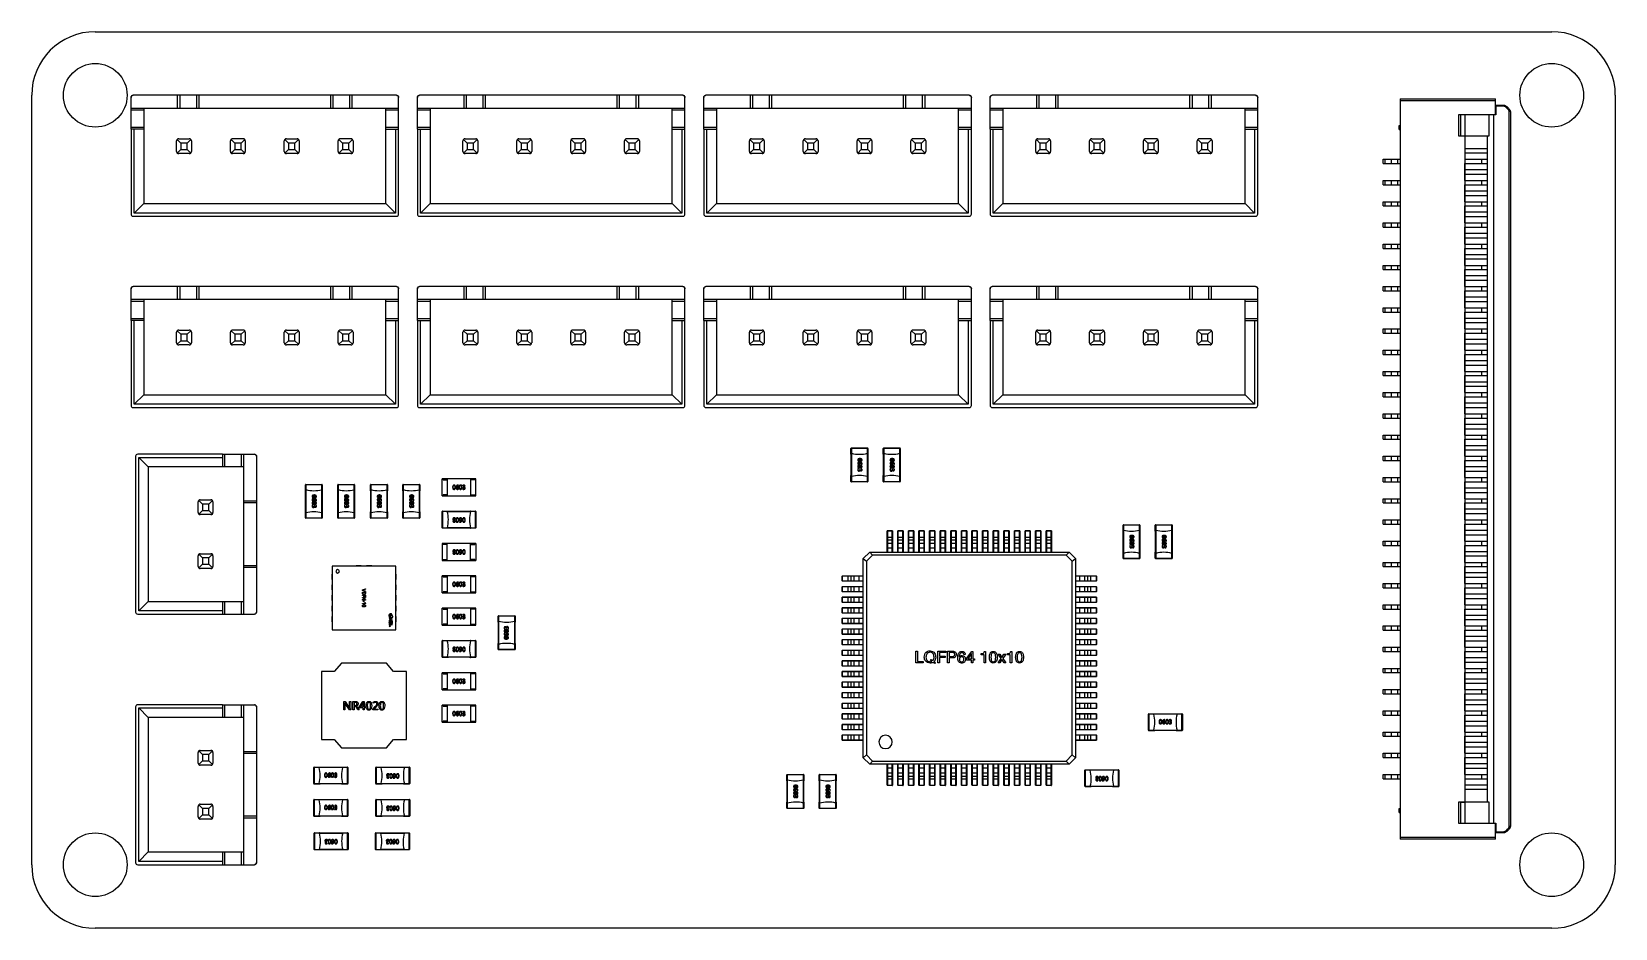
# Model space of a CAD drawing. Header units: millimetres. Extents: x 46.9 to 121.6, y 35.9 to 78.2.
import ezdxf

# ---------------------------------------------------------------- set-up
doc = ezdxf.new("R2010")
doc.units = ezdxf.units.MM

msp = doc.modelspace()

# ---------------------------------------------------------------- linework, layer by layer
at = {"color": 7, "linetype": 'Continuous', "lineweight": 25}
for p, q in [((49.918, 78.171), (118.597, 78.171)), ((46.918, 38.902), (46.918, 75.171)), ((51.602, 73.571), (51.602, 75.071)), ((64.122, 75.171), (51.702, 75.171)), ((53.802, 74.571), (53.802, 75.171)), ((53.902, 75.171), (53.902, 74.571)), ((54.702, 74.571), (54.702, 75.171)), ((54.802, 75.171), (54.802, 74.571)), ((61.022, 74.571), (61.022, 75.171)), ((61.122, 75.171), (61.122, 74.571)), ((61.922, 74.571), (61.922, 75.171)), ((62.022, 75.171), (62.022, 74.571)), ((64.222, 73.571), (64.222, 75.071)), ((65.106, 73.571), (65.106, 75.071)), ((77.626, 75.171), (65.206, 75.171)), ((67.306, 74.571), (67.306, 75.171)), ((67.406, 75.171), (67.406, 74.571)), ((68.206, 74.571), (68.206, 75.171)), ((68.306, 75.171), (68.306, 74.571)), ((74.526, 74.571), (74.526, 75.171)), ((74.626, 75.171), (74.626, 74.571)), ((75.426, 74.571), (75.426, 75.171)), ((75.526, 75.171), (75.526, 74.571)), ((77.726, 73.571), (77.726, 75.071)), ((78.611, 73.571), (78.611, 75.071)), ((91.131, 75.171), (78.711, 75.171)), ((80.811, 74.571), (80.811, 75.171)), ((80.911, 75.171), (80.911, 74.571)), ((81.711, 74.571), (81.711, 75.171)), ((81.811, 75.171), (81.811, 74.571)), ((88.031, 74.571), (88.031, 75.171)), ((88.131, 75.171), (88.131, 74.571)), ((88.931, 74.571), (88.931, 75.171)), ((89.031, 75.171), (89.031, 74.571)), ((91.231, 73.571), (91.231, 75.071)), ((92.115, 73.571), (92.115, 75.071)), ((104.635, 75.171), (92.215, 75.171)), ((94.315, 74.571), (94.315, 75.171)), ((94.415, 75.171), (94.415, 74.571)), ((95.215, 74.571), (95.215, 75.171)), ((95.315, 75.171), (95.315, 74.571)), ((101.535, 74.571), (101.535, 75.171)), ((101.635, 75.171), (101.635, 74.571)), ((102.435, 74.571), (102.435, 75.171)), ((102.535, 75.171), (102.535, 74.571)), ((104.735, 73.571), (104.735, 75.071)), ((111.447, 75.005), (111.447, 40.105)), ((111.447, 75.005), (115.947, 75.005)), ((115.947, 74.905), (111.447, 74.905)), ((115.947, 74.245), (115.947, 75.005)), ((115.967, 74.705), (115.967, 74.245)), ((115.967, 74.705), (116.347, 74.705)), ((121.597, 75.171), (121.597, 38.902)), ((51.602, 74.571), (64.222, 74.571)), ((52.202, 74.471), (51.602, 74.471)), ((52.202, 74.571), (52.202, 70.071)), ((63.622, 73.571), (63.622, 74.571)), ((64.222, 74.471), (63.622, 74.471)), ((65.106, 74.571), (77.726, 74.571)), ((65.706, 74.471), (65.106, 74.471)), ((65.706, 74.571), (65.706, 73.571)), ((77.126, 73.571), (77.126, 74.571)), ((77.726, 74.471), (77.126, 74.471)), ((78.611, 74.571), (91.231, 74.571)), ((79.211, 74.471), (78.611, 74.471)), ((79.211, 74.571), (79.211, 70.071)), ((90.631, 70.071), (90.631, 74.571)), ((91.231, 74.471), (90.631, 74.471)), ((92.115, 74.571), (104.735, 74.571)), ((92.715, 74.471), (92.115, 74.471)), ((92.715, 74.571), (92.715, 70.071)), ((104.135, 73.571), (104.135, 74.571)), ((104.735, 74.471), (104.135, 74.471)), ((115.947, 74.255), (114.197, 74.255)), ((114.197, 74.255), (114.197, 73.255)), ((114.307, 73.265), (114.307, 74.245)), ((115.967, 74.245), (114.507, 74.245)), ((114.507, 74.245), (114.507, 72.155)), ((115.447, 74.245), (115.447, 74.255)), ((115.647, 73.265), (115.647, 74.245)), ((115.847, 74.245), (115.847, 40.865)), ((116.347, 74.655), (115.967, 74.655)), ((116.597, 40.705), (116.597, 74.405)), ((116.647, 74.405), (116.647, 40.705)), ((51.602, 73.671), (52.202, 73.671)), ((52.202, 73.571), (51.602, 73.571)), ((51.602, 73.571), (51.602, 69.571)), ((51.752, 69.621), (51.752, 73.571)), ((63.622, 73.671), (64.222, 73.671)), ((63.622, 73.571), (64.222, 73.571)), ((63.622, 70.071), (63.622, 73.571)), ((64.072, 73.571), (64.072, 69.621)), ((64.222, 69.571), (64.222, 73.571)), ((65.106, 73.671), (65.706, 73.671)), ((65.106, 73.571), (65.706, 73.571)), ((65.106, 73.571), (65.106, 69.571)), ((65.256, 69.621), (65.256, 73.571)), ((65.706, 73.571), (65.706, 70.071)), ((77.126, 73.671), (77.726, 73.671)), ((77.126, 73.571), (77.726, 73.571)), ((77.126, 70.071), (77.126, 73.571)), ((77.576, 73.571), (77.576, 69.621)), ((77.726, 69.571), (77.726, 73.571)), ((78.611, 73.671), (79.211, 73.671)), ((78.611, 73.571), (79.211, 73.571)), ((78.611, 73.571), (78.611, 69.571)), ((78.761, 69.621), (78.761, 73.571)), ((90.631, 73.671), (91.231, 73.671)), ((90.631, 73.571), (91.231, 73.571)), ((91.081, 73.571), (91.081, 69.621)), ((91.231, 69.571), (91.231, 73.571)), ((92.115, 73.671), (92.715, 73.671)), ((92.115, 73.571), (92.715, 73.571)), ((92.115, 73.571), (92.115, 69.571)), ((92.265, 69.621), (92.265, 73.571)), ((104.135, 73.671), (104.735, 73.671)), ((104.135, 73.571), (104.735, 73.571)), ((104.135, 70.071), (104.135, 73.571)), ((104.585, 73.571), (104.585, 69.621)), ((104.735, 69.571), (104.735, 73.571)), ((111.397, 73.555), (111.397, 73.755)), ((111.397, 73.755), (111.447, 73.755)), ((111.397, 73.555), (111.447, 73.555)), ((114.197, 73.255), (114.497, 73.255)), ((114.497, 73.255), (114.497, 41.855)), ((114.507, 73.265), (115.647, 73.265)), ((115.547, 73.265), (115.547, 41.845)), ((53.752, 72.521), (53.752, 73.021)), ((53.952, 72.921), (53.781, 73.092)), ((53.952, 72.621), (53.781, 72.45)), ((53.852, 73.121), (54.352, 73.121)), ((54.252, 72.921), (53.952, 72.921)), ((53.952, 72.921), (53.952, 72.621)), ((53.952, 72.621), (54.252, 72.621)), ((54.423, 73.092), (54.252, 72.921)), ((54.252, 72.621), (54.252, 72.921)), ((54.423, 72.45), (54.252, 72.621)), ((54.452, 73.021), (54.452, 72.521)), ((56.292, 72.521), (56.292, 73.021)), ((56.492, 72.921), (56.321, 73.092)), ((56.492, 72.621), (56.321, 72.45)), ((56.892, 73.121), (56.392, 73.121)), ((56.792, 72.921), (56.492, 72.921)), ((56.492, 72.921), (56.492, 72.621)), ((56.492, 72.621), (56.792, 72.621)), ((56.963, 73.092), (56.792, 72.921)), ((56.792, 72.621), (56.792, 72.921)), ((56.963, 72.45), (56.792, 72.621)), ((56.992, 73.021), (56.992, 72.521)), ((58.832, 72.521), (58.832, 73.021)), ((59.032, 72.921), (58.861, 73.092)), ((59.032, 72.621), (58.861, 72.45)), ((58.932, 73.121), (59.432, 73.121)), ((59.332, 72.921), (59.032, 72.921)), ((59.032, 72.921), (59.032, 72.621)), ((59.032, 72.621), (59.332, 72.621)), ((59.503, 73.092), (59.332, 72.921)), ((59.332, 72.621), (59.332, 72.921)), ((59.503, 72.45), (59.332, 72.621)), ((59.532, 73.021), (59.532, 72.521)), ((61.372, 72.521), (61.372, 73.021)), ((61.572, 72.921), (61.401, 73.092)), ((61.572, 72.621), (61.401, 72.45)), ((61.972, 73.121), (61.472, 73.121)), ((61.872, 72.921), (61.572, 72.921)), ((61.572, 72.921), (61.572, 72.621)), ((61.572, 72.621), (61.872, 72.621)), ((62.043, 73.092), (61.872, 72.921)), ((61.872, 72.621), (61.872, 72.921)), ((62.043, 72.45), (61.872, 72.621)), ((62.072, 73.021), (62.072, 72.521)), ((67.256, 72.521), (67.256, 73.021)), ((67.456, 72.921), (67.286, 73.092)), ((67.456, 72.621), (67.286, 72.45)), ((67.356, 73.121), (67.856, 73.121)), ((67.756, 72.921), (67.456, 72.921)), ((67.456, 72.921), (67.456, 72.621)), ((67.456, 72.621), (67.756, 72.621)), ((67.927, 73.092), (67.756, 72.921)), ((67.756, 72.621), (67.756, 72.921)), ((67.927, 72.45), (67.756, 72.621)), ((67.956, 73.021), (67.956, 72.521)), ((69.796, 72.521), (69.796, 73.021)), ((69.996, 72.921), (69.826, 73.092)), ((69.996, 72.621), (69.826, 72.45)), ((69.896, 73.121), (70.396, 73.121)), ((70.296, 72.921), (69.996, 72.921)), ((69.996, 72.921), (69.996, 72.621)), ((69.996, 72.621), (70.296, 72.621)), ((70.467, 73.092), (70.296, 72.921)), ((70.296, 72.621), (70.296, 72.921)), ((70.467, 72.45), (70.296, 72.621)), ((70.496, 73.021), (70.496, 72.521)), ((72.336, 72.521), (72.336, 73.021)), ((72.536, 72.921), (72.366, 73.092)), ((72.536, 72.621), (72.366, 72.45)), ((72.936, 73.121), (72.436, 73.121)), ((72.836, 72.921), (72.536, 72.921)), ((72.536, 72.921), (72.536, 72.621)), ((72.536, 72.621), (72.836, 72.621)), ((73.007, 73.092), (72.836, 72.921)), ((72.836, 72.621), (72.836, 72.921)), ((73.007, 72.45), (72.836, 72.621)), ((73.036, 73.021), (73.036, 72.521)), ((74.876, 72.521), (74.876, 73.021)), ((75.076, 72.921), (74.906, 73.092)), ((75.076, 72.621), (74.906, 72.45)), ((75.476, 73.121), (74.976, 73.121)), ((75.376, 72.921), (75.076, 72.921)), ((75.076, 72.921), (75.076, 72.621)), ((75.076, 72.621), (75.376, 72.621)), ((75.547, 73.092), (75.376, 72.921)), ((75.376, 72.621), (75.376, 72.921)), ((75.547, 72.45), (75.376, 72.621)), ((75.576, 73.021), (75.576, 72.521)), ((80.761, 72.521), (80.761, 73.021)), ((80.961, 72.921), (80.79, 73.092)), ((80.961, 72.621), (80.79, 72.45)), ((80.861, 73.121), (81.361, 73.121)), ((81.261, 72.921), (80.961, 72.921)), ((80.961, 72.921), (80.961, 72.621)), ((80.961, 72.621), (81.261, 72.621)), ((81.431, 73.092), (81.261, 72.921)), ((81.261, 72.621), (81.261, 72.921)), ((81.431, 72.45), (81.261, 72.621)), ((81.461, 73.021), (81.461, 72.521)), ((83.301, 72.521), (83.301, 73.021)), ((83.501, 72.921), (83.33, 73.092)), ((83.501, 72.621), (83.33, 72.45)), ((83.401, 73.121), (83.901, 73.121)), ((83.801, 72.921), (83.501, 72.921)), ((83.501, 72.921), (83.501, 72.621)), ((83.501, 72.621), (83.801, 72.621)), ((83.971, 73.092), (83.801, 72.921)), ((83.801, 72.621), (83.801, 72.921)), ((83.971, 72.45), (83.801, 72.621)), ((84.001, 73.021), (84.001, 72.521)), ((85.841, 72.521), (85.841, 73.021)), ((86.041, 72.921), (85.87, 73.092)), ((86.041, 72.621), (85.87, 72.45)), ((86.441, 73.121), (85.941, 73.121)), ((86.341, 72.921), (86.041, 72.921)), ((86.041, 72.921), (86.041, 72.621)), ((86.041, 72.621), (86.341, 72.621)), ((86.511, 73.092), (86.341, 72.921)), ((86.341, 72.621), (86.341, 72.921)), ((86.511, 72.45), (86.341, 72.621)), ((86.541, 73.021), (86.541, 72.521)), ((88.381, 72.521), (88.381, 73.021)), ((88.581, 72.921), (88.41, 73.092)), ((88.581, 72.621), (88.41, 72.45)), ((88.981, 73.121), (88.481, 73.121)), ((88.881, 72.921), (88.581, 72.921)), ((88.581, 72.921), (88.581, 72.621)), ((88.581, 72.621), (88.881, 72.621)), ((89.051, 73.092), (88.881, 72.921)), ((88.881, 72.621), (88.881, 72.921)), ((89.051, 72.45), (88.881, 72.621)), ((89.081, 73.021), (89.081, 72.521)), ((94.265, 72.521), (94.265, 73.021)), ((94.465, 72.921), (94.294, 73.092)), ((94.465, 72.621), (94.294, 72.45)), ((94.365, 73.121), (94.865, 73.121)), ((94.765, 72.921), (94.465, 72.921)), ((94.465, 72.921), (94.465, 72.621)), ((94.465, 72.621), (94.765, 72.621)), ((94.936, 73.092), (94.765, 72.921)), ((94.765, 72.621), (94.765, 72.921)), ((94.936, 72.45), (94.765, 72.621)), ((94.965, 73.021), (94.965, 72.521)), ((96.805, 72.521), (96.805, 73.021)), ((97.005, 72.921), (96.834, 73.092)), ((97.005, 72.621), (96.834, 72.45)), ((96.905, 73.121), (97.405, 73.121)), ((97.305, 72.921), (97.005, 72.921)), ((97.005, 72.921), (97.005, 72.621)), ((97.005, 72.621), (97.305, 72.621)), ((97.476, 73.092), (97.305, 72.921)), ((97.305, 72.621), (97.305, 72.921)), ((97.476, 72.45), (97.305, 72.621)), ((97.505, 73.021), (97.505, 72.521)), ((99.345, 72.521), (99.345, 73.021)), ((99.545, 72.921), (99.374, 73.092)), ((99.545, 72.621), (99.374, 72.45)), ((99.945, 73.121), (99.445, 73.121)), ((99.845, 72.921), (99.545, 72.921)), ((99.545, 72.921), (99.545, 72.621)), ((99.545, 72.621), (99.845, 72.621)), ((100.016, 73.092), (99.845, 72.921)), ((99.845, 72.621), (99.845, 72.921)), ((100.016, 72.45), (99.845, 72.621)), ((100.045, 73.021), (100.045, 72.521)), ((101.885, 72.521), (101.885, 73.021)), ((102.085, 72.921), (101.914, 73.092)), ((102.085, 72.621), (101.914, 72.45)), ((102.485, 73.121), (101.985, 73.121)), ((102.385, 72.921), (102.085, 72.921)), ((102.085, 72.921), (102.085, 72.621)), ((102.085, 72.621), (102.385, 72.621)), ((102.556, 73.092), (102.385, 72.921)), ((102.385, 72.621), (102.385, 72.921)), ((102.556, 72.45), (102.385, 72.621)), ((102.585, 73.021), (102.585, 72.521)), ((115.547, 72.655), (114.497, 72.655)), ((114.497, 72.455), (115.547, 72.455)), ((54.352, 72.421), (53.852, 72.421)), ((56.892, 72.421), (56.392, 72.421)), ((59.432, 72.421), (58.932, 72.421)), ((61.972, 72.421), (61.472, 72.421)), ((67.856, 72.421), (67.356, 72.421)), ((70.396, 72.421), (69.896, 72.421)), ((72.936, 72.421), (72.436, 72.421)), ((75.476, 72.421), (74.976, 72.421)), ((81.361, 72.421), (80.861, 72.421)), ((83.901, 72.421), (83.401, 72.421)), ((86.441, 72.421), (85.941, 72.421)), ((88.981, 72.421), (88.481, 72.421)), ((94.865, 72.421), (94.365, 72.421)), ((97.405, 72.421), (96.905, 72.421)), ((99.945, 72.421), (99.445, 72.421)), ((102.485, 72.421), (101.985, 72.421)), ((110.647, 72.155), (111.447, 72.155)), ((110.647, 71.955), (110.647, 72.155)), ((110.647, 71.955), (111.447, 71.955)), ((110.729, 72.155), (110.729, 71.955)), ((111.047, 71.955), (111.047, 72.155)), ((111.347, 71.955), (111.347, 72.155)), ((114.497, 72.155), (115.547, 72.155)), ((114.497, 71.955), (115.547, 71.955)), ((114.507, 71.155), (114.507, 71.955)), ((115.304, 71.955), (115.304, 72.155)), ((110.647, 71.155), (111.447, 71.155)), ((110.647, 70.955), (110.647, 71.155)), ((110.647, 70.955), (111.447, 70.955)), ((110.729, 71.155), (110.729, 70.955)), ((111.047, 70.955), (111.047, 71.155)), ((111.347, 70.955), (111.347, 71.155)), ((115.547, 71.655), (114.497, 71.655)), ((114.497, 71.455), (115.547, 71.455)), ((114.497, 71.155), (115.547, 71.155)), ((114.497, 70.955), (115.547, 70.955)), ((114.507, 70.155), (114.507, 70.955)), ((115.304, 70.955), (115.304, 71.155)), ((115.547, 70.655), (114.497, 70.655)), ((114.497, 70.455), (115.547, 70.455)), ((51.702, 69.471), (64.122, 69.471)), ((52.202, 70.071), (51.752, 69.621)), ((64.072, 69.621), (51.752, 69.621)), ((52.202, 70.071), (63.622, 70.071)), ((63.622, 70.071), (64.072, 69.621)), ((65.206, 69.471), (77.626, 69.471)), ((65.706, 70.071), (65.256, 69.621)), ((77.576, 69.621), (65.256, 69.621)), ((65.706, 70.071), (77.126, 70.071)), ((77.126, 70.071), (77.576, 69.621)), ((78.711, 69.471), (91.131, 69.471)), ((79.211, 70.071), (78.761, 69.621)), ((91.081, 69.621), (78.761, 69.621)), ((79.211, 70.071), (90.631, 70.071)), ((90.631, 70.071), (91.081, 69.621)), ((92.215, 69.471), (104.635, 69.471)), ((92.715, 70.071), (92.265, 69.621)), ((104.585, 69.621), (92.265, 69.621)), ((92.715, 70.071), (104.135, 70.071)), ((104.135, 70.071), (104.585, 69.621)), ((110.647, 70.155), (111.447, 70.155)), ((110.647, 69.955), (110.647, 70.155)), ((110.647, 69.955), (111.447, 69.955)), ((110.729, 70.155), (110.729, 69.955)), ((111.047, 69.955), (111.047, 70.155)), ((111.347, 69.955), (111.347, 70.155)), ((114.497, 70.155), (115.547, 70.155)), ((114.497, 69.955), (115.547, 69.955)), ((115.547, 69.655), (114.497, 69.655)), ((114.497, 69.455), (115.547, 69.455)), ((114.507, 69.155), (114.507, 69.955)), ((115.304, 69.955), (115.304, 70.155)), ((110.647, 69.155), (111.447, 69.155)), ((110.647, 68.955), (110.647, 69.155)), ((110.647, 68.955), (111.447, 68.955)), ((110.729, 69.155), (110.729, 68.955)), ((111.047, 68.955), (111.047, 69.155)), ((111.347, 68.955), (111.347, 69.155)), ((114.497, 69.155), (115.547, 69.155)), ((114.497, 68.955), (115.547, 68.955)), ((114.507, 68.155), (114.507, 68.955)), ((115.304, 68.955), (115.304, 69.155)), ((110.647, 68.155), (111.447, 68.155)), ((110.647, 67.955), (110.647, 68.155)), ((110.729, 68.155), (110.729, 67.955)), ((111.047, 67.955), (111.047, 68.155)), ((111.347, 67.955), (111.347, 68.155)), ((115.547, 68.655), (114.497, 68.655)), ((114.497, 68.455), (115.547, 68.455)), ((114.497, 68.155), (115.547, 68.155)), ((115.304, 67.955), (115.304, 68.155)), ((110.647, 67.955), (111.447, 67.955)), ((114.497, 67.955), (115.547, 67.955)), ((115.547, 67.655), (114.497, 67.655)), ((114.497, 67.455), (115.547, 67.455)), ((114.507, 67.155), (114.507, 67.955)), ((110.647, 67.155), (111.447, 67.155)), ((110.647, 66.955), (110.647, 67.155)), ((110.647, 66.955), (111.447, 66.955)), ((110.729, 67.155), (110.729, 66.955)), ((111.047, 66.955), (111.047, 67.155)), ((111.347, 66.955), (111.347, 67.155)), ((114.497, 67.155), (115.547, 67.155)), ((114.497, 66.955), (115.547, 66.955)), ((115.547, 66.655), (114.497, 66.655)), ((114.507, 66.155), (114.507, 66.955)), ((115.304, 66.955), (115.304, 67.155)), ((51.602, 64.554), (51.602, 66.054)), ((64.122, 66.154), (51.702, 66.154)), ((53.802, 65.554), (53.802, 66.154)), ((53.902, 66.154), (53.902, 65.554)), ((54.702, 65.554), (54.702, 66.154)), ((54.802, 66.154), (54.802, 65.554)), ((61.022, 65.554), (61.022, 66.154)), ((61.122, 66.154), (61.122, 65.554)), ((61.922, 65.554), (61.922, 66.154)), ((62.022, 66.154), (62.022, 65.554)), ((64.222, 64.554), (64.222, 66.054)), ((65.106, 64.554), (65.106, 66.054)), ((77.626, 66.154), (65.206, 66.154)), ((67.306, 65.554), (67.306, 66.154)), ((67.406, 66.154), (67.406, 65.554)), ((68.206, 65.554), (68.206, 66.154)), ((68.306, 66.154), (68.306, 65.554)), ((74.526, 65.554), (74.526, 66.154)), ((74.626, 66.154), (74.626, 65.554)), ((75.426, 65.554), (75.426, 66.154)), ((75.526, 66.154), (75.526, 65.554)), ((77.726, 64.554), (77.726, 66.054)), ((78.611, 64.554), (78.611, 66.054)), ((91.131, 66.154), (78.711, 66.154)), ((80.811, 65.554), (80.811, 66.154)), ((80.911, 66.154), (80.911, 65.554)), ((81.711, 65.554), (81.711, 66.154)), ((81.811, 66.154), (81.811, 65.554)), ((88.031, 65.554), (88.031, 66.154)), ((88.131, 66.154), (88.131, 65.554)), ((88.931, 65.554), (88.931, 66.154)), ((89.031, 66.154), (89.031, 65.554)), ((91.231, 64.554), (91.231, 66.054)), ((92.115, 64.554), (92.115, 66.054)), ((104.635, 66.154), (92.215, 66.154)), ((94.315, 65.554), (94.315, 66.154)), ((94.415, 66.154), (94.415, 65.554)), ((95.215, 65.554), (95.215, 66.154)), ((95.315, 66.154), (95.315, 65.554)), ((101.535, 65.554), (101.535, 66.154)), ((101.635, 66.154), (101.635, 65.554)), ((102.435, 65.554), (102.435, 66.154)), ((102.535, 66.154), (102.535, 65.554)), ((104.735, 64.554), (104.735, 66.054)), ((110.647, 66.155), (111.447, 66.155)), ((110.647, 65.955), (110.647, 66.155)), ((110.647, 65.955), (111.447, 65.955)), ((110.729, 66.155), (110.729, 65.955)), ((111.047, 65.955), (111.047, 66.155)), ((111.347, 65.955), (111.347, 66.155)), ((114.497, 66.455), (115.547, 66.455)), ((114.497, 66.155), (115.547, 66.155)), ((114.497, 65.955), (115.547, 65.955)), ((114.507, 65.155), (114.507, 65.955)), ((115.304, 65.955), (115.304, 66.155)), ((51.602, 65.554), (64.222, 65.554)), ((52.202, 65.454), (51.602, 65.454)), ((52.202, 65.554), (52.202, 61.054)), ((63.622, 61.054), (63.622, 65.554)), ((64.222, 65.454), (63.622, 65.454)), ((65.106, 65.554), (77.726, 65.554)), ((65.706, 65.454), (65.106, 65.454)), ((65.706, 65.554), (65.706, 61.054)), ((77.126, 64.554), (77.126, 65.554)), ((77.726, 65.454), (77.126, 65.454)), ((78.611, 65.554), (91.231, 65.554)), ((79.211, 65.454), (78.611, 65.454)), ((79.211, 65.554), (79.211, 64.554)), ((90.631, 64.554), (90.631, 65.554)), ((91.231, 65.454), (90.631, 65.454)), ((92.115, 65.554), (104.735, 65.554)), ((92.715, 65.454), (92.115, 65.454)), ((92.715, 65.554), (92.715, 61.054)), ((104.135, 61.054), (104.135, 65.554)), ((104.735, 65.454), (104.135, 65.454)), ((110.647, 65.155), (111.447, 65.155)), ((110.647, 64.955), (110.647, 65.155)), ((110.729, 65.155), (110.729, 64.955)), ((111.047, 64.955), (111.047, 65.155)), ((111.347, 64.955), (111.347, 65.155)), ((115.547, 65.655), (114.497, 65.655)), ((114.497, 65.455), (115.547, 65.455)), ((114.497, 65.155), (115.547, 65.155)), ((115.304, 64.955), (115.304, 65.155)), ((51.602, 64.654), (52.202, 64.654)), ((52.202, 64.554), (51.602, 64.554)), ((51.602, 64.554), (51.602, 60.554)), ((51.752, 60.604), (51.752, 64.554)), ((63.622, 64.654), (64.222, 64.654)), ((63.622, 64.554), (64.222, 64.554)), ((64.072, 64.554), (64.072, 60.604)), ((64.222, 60.554), (64.222, 64.554)), ((65.106, 64.654), (65.706, 64.654)), ((65.106, 64.554), (65.706, 64.554)), ((65.106, 64.554), (65.106, 60.554)), ((65.256, 60.604), (65.256, 64.554)), ((77.126, 64.654), (77.726, 64.654)), ((77.126, 64.554), (77.726, 64.554)), ((77.126, 61.054), (77.126, 64.554)), ((77.576, 64.554), (77.576, 60.604)), ((77.726, 60.554), (77.726, 64.554)), ((78.611, 64.654), (79.211, 64.654)), ((78.611, 64.554), (79.211, 64.554)), ((78.611, 64.554), (78.611, 60.554)), ((78.761, 60.604), (78.761, 64.554)), ((79.211, 64.554), (79.211, 61.054)), ((90.631, 64.654), (91.231, 64.654)), ((90.631, 64.554), (91.231, 64.554)), ((90.631, 61.054), (90.631, 64.554)), ((91.081, 64.554), (91.081, 60.604)), ((91.231, 60.554), (91.231, 64.554)), ((92.115, 64.654), (92.715, 64.654)), ((92.115, 64.554), (92.715, 64.554)), ((92.115, 64.554), (92.115, 60.554)), ((92.265, 60.604), (92.265, 64.554)), ((104.135, 64.654), (104.735, 64.654)), ((104.135, 64.554), (104.735, 64.554)), ((104.585, 64.554), (104.585, 60.604)), ((104.735, 60.554), (104.735, 64.554)), ((110.647, 64.955), (111.447, 64.955)), ((114.497, 64.955), (115.547, 64.955)), ((115.547, 64.655), (114.497, 64.655)), ((114.497, 64.455), (115.547, 64.455)), ((114.507, 64.155), (114.507, 64.955)), ((53.752, 63.504), (53.752, 64.004)), ((53.952, 63.904), (53.781, 64.075)), ((53.952, 63.604), (53.781, 63.433)), ((53.852, 64.104), (54.352, 64.104)), ((54.252, 63.904), (53.952, 63.904)), ((53.952, 63.904), (53.952, 63.604)), ((53.952, 63.604), (54.252, 63.604)), ((54.423, 64.075), (54.252, 63.904)), ((54.252, 63.604), (54.252, 63.904)), ((54.423, 63.433), (54.252, 63.604)), ((54.452, 64.004), (54.452, 63.504)), ((56.292, 63.504), (56.292, 64.004)), ((56.492, 63.904), (56.321, 64.075)), ((56.492, 63.604), (56.321, 63.433)), ((56.892, 64.104), (56.392, 64.104)), ((56.792, 63.904), (56.492, 63.904)), ((56.492, 63.904), (56.492, 63.604)), ((56.492, 63.604), (56.792, 63.604)), ((56.963, 64.075), (56.792, 63.904)), ((56.792, 63.604), (56.792, 63.904)), ((56.963, 63.433), (56.792, 63.604)), ((56.992, 64.004), (56.992, 63.504)), ((58.832, 63.504), (58.832, 64.004)), ((59.032, 63.904), (58.861, 64.075)), ((59.032, 63.604), (58.861, 63.433)), ((58.932, 64.104), (59.432, 64.104)), ((59.332, 63.904), (59.032, 63.904)), ((59.032, 63.904), (59.032, 63.604)), ((59.032, 63.604), (59.332, 63.604)), ((59.503, 64.075), (59.332, 63.904)), ((59.332, 63.604), (59.332, 63.904)), ((59.503, 63.433), (59.332, 63.604)), ((59.532, 64.004), (59.532, 63.504)), ((61.372, 63.504), (61.372, 64.004)), ((61.572, 63.904), (61.401, 64.075)), ((61.572, 63.604), (61.401, 63.433)), ((61.972, 64.104), (61.472, 64.104)), ((61.872, 63.904), (61.572, 63.904)), ((61.572, 63.904), (61.572, 63.604)), ((61.572, 63.604), (61.872, 63.604)), ((62.043, 64.075), (61.872, 63.904)), ((61.872, 63.604), (61.872, 63.904)), ((62.043, 63.433), (61.872, 63.604)), ((62.072, 64.004), (62.072, 63.504)), ((67.256, 63.504), (67.256, 64.004)), ((67.456, 63.904), (67.286, 64.075)), ((67.456, 63.604), (67.286, 63.433)), ((67.356, 64.104), (67.856, 64.104)), ((67.756, 63.904), (67.456, 63.904)), ((67.456, 63.904), (67.456, 63.604)), ((67.456, 63.604), (67.756, 63.604)), ((67.927, 64.075), (67.756, 63.904)), ((67.756, 63.604), (67.756, 63.904)), ((67.927, 63.433), (67.756, 63.604)), ((67.956, 64.004), (67.956, 63.504)), ((69.796, 63.504), (69.796, 64.004)), ((69.996, 63.904), (69.826, 64.075)), ((69.996, 63.604), (69.826, 63.433)), ((69.896, 64.104), (70.396, 64.104)), ((70.296, 63.904), (69.996, 63.904)), ((69.996, 63.904), (69.996, 63.604)), ((69.996, 63.604), (70.296, 63.604)), ((70.467, 64.075), (70.296, 63.904)), ((70.296, 63.604), (70.296, 63.904)), ((70.467, 63.433), (70.296, 63.604)), ((70.496, 64.004), (70.496, 63.504)), ((72.336, 63.504), (72.336, 64.004)), ((72.536, 63.904), (72.366, 64.075)), ((72.536, 63.604), (72.366, 63.433)), ((72.936, 64.104), (72.436, 64.104)), ((72.836, 63.904), (72.536, 63.904)), ((72.536, 63.904), (72.536, 63.604)), ((72.536, 63.604), (72.836, 63.604)), ((73.007, 64.075), (72.836, 63.904)), ((72.836, 63.604), (72.836, 63.904)), ((73.007, 63.433), (72.836, 63.604)), ((73.036, 64.004), (73.036, 63.504)), ((74.876, 63.504), (74.876, 64.004)), ((75.076, 63.904), (74.906, 64.075)), ((75.076, 63.604), (74.906, 63.433)), ((75.476, 64.104), (74.976, 64.104)), ((75.376, 63.904), (75.076, 63.904)), ((75.076, 63.904), (75.076, 63.604)), ((75.076, 63.604), (75.376, 63.604)), ((75.547, 64.075), (75.376, 63.904)), ((75.376, 63.604), (75.376, 63.904)), ((75.547, 63.433), (75.376, 63.604)), ((75.576, 64.004), (75.576, 63.504)), ((80.761, 63.504), (80.761, 64.004)), ((80.961, 63.904), (80.79, 64.075)), ((80.961, 63.604), (80.79, 63.433)), ((80.861, 64.104), (81.361, 64.104)), ((81.261, 63.904), (80.961, 63.904)), ((80.961, 63.904), (80.961, 63.604)), ((80.961, 63.604), (81.261, 63.604)), ((81.431, 64.075), (81.261, 63.904)), ((81.261, 63.604), (81.261, 63.904)), ((81.431, 63.433), (81.261, 63.604)), ((81.461, 64.004), (81.461, 63.504)), ((83.301, 63.504), (83.301, 64.004)), ((83.501, 63.904), (83.33, 64.075)), ((83.501, 63.604), (83.33, 63.433)), ((83.401, 64.104), (83.901, 64.104)), ((83.801, 63.904), (83.501, 63.904)), ((83.501, 63.904), (83.501, 63.604)), ((83.501, 63.604), (83.801, 63.604)), ((83.971, 64.075), (83.801, 63.904)), ((83.801, 63.604), (83.801, 63.904)), ((83.971, 63.433), (83.801, 63.604)), ((84.001, 64.004), (84.001, 63.504)), ((85.841, 63.504), (85.841, 64.004)), ((86.041, 63.904), (85.87, 64.075)), ((86.041, 63.604), (85.87, 63.433)), ((86.441, 64.104), (85.941, 64.104)), ((86.341, 63.904), (86.041, 63.904)), ((86.041, 63.904), (86.041, 63.604)), ((86.041, 63.604), (86.341, 63.604)), ((86.511, 64.075), (86.341, 63.904)), ((86.341, 63.604), (86.341, 63.904)), ((86.511, 63.433), (86.341, 63.604)), ((86.541, 64.004), (86.541, 63.504)), ((88.381, 63.504), (88.381, 64.004)), ((88.581, 63.904), (88.41, 64.075)), ((88.581, 63.604), (88.41, 63.433)), ((88.981, 64.104), (88.481, 64.104)), ((88.881, 63.904), (88.581, 63.904)), ((88.581, 63.904), (88.581, 63.604)), ((88.581, 63.604), (88.881, 63.604)), ((89.051, 64.075), (88.881, 63.904)), ((88.881, 63.604), (88.881, 63.904)), ((89.051, 63.433), (88.881, 63.604)), ((89.081, 64.004), (89.081, 63.504)), ((94.265, 63.504), (94.265, 64.004)), ((94.465, 63.904), (94.294, 64.075)), ((94.465, 63.604), (94.294, 63.433)), ((94.365, 64.104), (94.865, 64.104)), ((94.765, 63.904), (94.465, 63.904)), ((94.465, 63.904), (94.465, 63.604)), ((94.465, 63.604), (94.765, 63.604)), ((94.936, 64.075), (94.765, 63.904)), ((94.765, 63.604), (94.765, 63.904)), ((94.936, 63.433), (94.765, 63.604)), ((94.965, 64.004), (94.965, 63.504)), ((96.805, 63.504), (96.805, 64.004)), ((97.005, 63.904), (96.834, 64.075)), ((97.005, 63.604), (96.834, 63.433)), ((96.905, 64.104), (97.405, 64.104)), ((97.305, 63.904), (97.005, 63.904)), ((97.005, 63.904), (97.005, 63.604)), ((97.005, 63.604), (97.305, 63.604)), ((97.476, 64.075), (97.305, 63.904)), ((97.305, 63.604), (97.305, 63.904)), ((97.476, 63.433), (97.305, 63.604)), ((97.505, 64.004), (97.505, 63.504)), ((99.345, 63.504), (99.345, 64.004)), ((99.545, 63.904), (99.374, 64.075)), ((99.545, 63.604), (99.374, 63.433)), ((99.945, 64.104), (99.445, 64.104)), ((99.845, 63.904), (99.545, 63.904)), ((99.545, 63.904), (99.545, 63.604)), ((99.545, 63.604), (99.845, 63.604)), ((100.016, 64.075), (99.845, 63.904)), ((99.845, 63.604), (99.845, 63.904)), ((100.016, 63.433), (99.845, 63.604)), ((100.045, 64.004), (100.045, 63.504)), ((101.885, 63.504), (101.885, 64.004)), ((102.085, 63.904), (101.914, 64.075)), ((102.085, 63.604), (101.914, 63.433)), ((102.485, 64.104), (101.985, 64.104)), ((102.385, 63.904), (102.085, 63.904)), ((102.085, 63.904), (102.085, 63.604)), ((102.085, 63.604), (102.385, 63.604)), ((102.556, 64.075), (102.385, 63.904)), ((102.385, 63.604), (102.385, 63.904)), ((102.556, 63.433), (102.385, 63.604)), ((102.585, 64.004), (102.585, 63.504)), ((110.647, 64.155), (111.447, 64.155)), ((110.647, 63.955), (110.647, 64.155)), ((110.647, 63.955), (111.447, 63.955)), ((110.729, 64.155), (110.729, 63.955)), ((111.047, 63.955), (111.047, 64.155)), ((111.347, 63.955), (111.347, 64.155)), ((114.497, 64.155), (115.547, 64.155)), ((114.497, 63.955), (115.547, 63.955)), ((115.547, 63.655), (114.497, 63.655)), ((114.507, 63.155), (114.507, 63.955)), ((115.304, 63.955), (115.304, 64.155)), ((54.352, 63.404), (53.852, 63.404)), ((56.892, 63.404), (56.392, 63.404)), ((59.432, 63.404), (58.932, 63.404)), ((61.972, 63.404), (61.472, 63.404)), ((67.856, 63.404), (67.356, 63.404)), ((70.396, 63.404), (69.896, 63.404)), ((72.936, 63.404), (72.436, 63.404)), ((75.476, 63.404), (74.976, 63.404)), ((81.361, 63.404), (80.861, 63.404)), ((83.901, 63.404), (83.401, 63.404)), ((86.441, 63.404), (85.941, 63.404)), ((88.981, 63.404), (88.481, 63.404)), ((94.865, 63.404), (94.365, 63.404)), ((97.405, 63.404), (96.905, 63.404)), ((99.945, 63.404), (99.445, 63.404)), ((102.485, 63.404), (101.985, 63.404)), ((110.647, 63.155), (111.447, 63.155)), ((110.647, 62.955), (110.647, 63.155)), ((110.647, 62.955), (111.447, 62.955)), ((110.729, 63.155), (110.729, 62.955)), ((111.047, 62.955), (111.047, 63.155)), ((111.347, 62.955), (111.347, 63.155)), ((114.497, 63.455), (115.547, 63.455)), ((114.497, 63.155), (115.547, 63.155)), ((114.497, 62.955), (115.547, 62.955)), ((114.507, 62.155), (114.507, 62.955)), ((115.304, 62.955), (115.304, 63.155)), ((110.647, 62.155), (111.447, 62.155)), ((110.647, 61.955), (110.647, 62.155)), ((110.729, 62.155), (110.729, 61.955)), ((111.047, 61.955), (111.047, 62.155)), ((111.347, 61.955), (111.347, 62.155)), ((115.547, 62.655), (114.497, 62.655)), ((114.497, 62.455), (115.547, 62.455)), ((114.497, 62.155), (115.547, 62.155)), ((115.304, 61.955), (115.304, 62.155)), ((110.647, 61.955), (111.447, 61.955)), ((114.497, 61.955), (115.547, 61.955)), ((115.547, 61.655), (114.497, 61.655)), ((114.497, 61.455), (115.547, 61.455)), ((114.507, 61.155), (114.507, 61.955)), ((52.202, 61.054), (51.752, 60.604)), ((64.072, 60.604), (51.752, 60.604)), ((52.202, 61.054), (63.622, 61.054)), ((63.622, 61.054), (64.072, 60.604)), ((65.706, 61.054), (65.256, 60.604)), ((77.576, 60.604), (65.256, 60.604)), ((65.706, 61.054), (77.126, 61.054)), ((77.126, 61.054), (77.576, 60.604)), ((79.211, 61.054), (78.761, 60.604)), ((91.081, 60.604), (78.761, 60.604)), ((79.211, 61.054), (90.631, 61.054)), ((90.631, 61.054), (91.081, 60.604)), ((92.715, 61.054), (92.265, 60.604)), ((104.585, 60.604), (92.265, 60.604)), ((92.715, 61.054), (104.135, 61.054)), ((104.135, 61.054), (104.585, 60.604)), ((110.647, 61.155), (111.447, 61.155)), ((110.647, 60.955), (110.647, 61.155)), ((110.647, 60.955), (111.447, 60.955)), ((110.729, 61.155), (110.729, 60.955)), ((111.047, 60.955), (111.047, 61.155)), ((111.347, 60.955), (111.347, 61.155)), ((114.497, 61.155), (115.547, 61.155)), ((114.497, 60.955), (115.547, 60.955)), ((115.547, 60.655), (114.497, 60.655)), ((114.507, 60.155), (114.507, 60.955)), ((115.304, 60.955), (115.304, 61.155)), ((51.702, 60.454), (64.122, 60.454)), ((65.206, 60.454), (77.626, 60.454)), ((78.711, 60.454), (91.131, 60.454)), ((92.215, 60.454), (104.635, 60.454)), ((110.647, 60.155), (111.447, 60.155)), ((110.647, 59.955), (110.647, 60.155)), ((110.647, 59.955), (111.447, 59.955)), ((110.729, 60.155), (110.729, 59.955)), ((111.047, 59.955), (111.047, 60.155)), ((111.347, 59.955), (111.347, 60.155)), ((114.497, 60.455), (115.547, 60.455)), ((114.497, 60.155), (115.547, 60.155)), ((114.497, 59.955), (115.547, 59.955)), ((114.507, 59.155), (114.507, 59.955)), ((115.304, 59.955), (115.304, 60.155)), ((110.647, 59.155), (111.447, 59.155)), ((110.647, 58.955), (110.647, 59.155)), ((110.729, 59.155), (110.729, 58.955)), ((111.047, 58.955), (111.047, 59.155)), ((111.347, 58.955), (111.347, 59.155)), ((115.547, 59.655), (114.497, 59.655)), ((114.497, 59.455), (115.547, 59.455)), ((114.497, 59.155), (115.547, 59.155)), ((115.304, 58.955), (115.304, 59.155)), ((55.918, 58.253), (51.918, 58.253)), ((55.918, 58.253), (55.918, 57.653)), ((55.918, 58.253), (57.418, 58.253)), ((56.018, 58.253), (56.018, 57.653)), ((56.818, 57.653), (56.818, 58.253)), ((56.918, 50.713), (56.918, 58.253)), ((86.354, 58.528), (85.554, 58.528)), ((85.554, 58.248), (85.554, 58.528)), ((85.556, 58.302), (85.556, 58.299)), ((85.556, 58.299), (85.569, 58.299)), ((85.564, 58.3), (85.564, 58.301)), ((85.564, 57.2), (85.564, 58.296)), ((85.574, 58.548), (86.334, 58.548)), ((85.574, 58.548), (85.574, 56.948)), ((86.334, 58.296), (86.334, 58.548)), ((86.334, 56.948), (86.334, 58.296)), ((86.344, 58.302), (86.344, 58.299)), ((86.344, 58.298), (86.344, 57.198)), ((86.349, 58.3), (86.351, 58.3)), ((86.351, 58.3), (86.351, 58.301)), ((86.354, 58.528), (86.354, 58.248)), ((87.878, 58.528), (87.078, 58.528)), ((87.078, 58.248), (87.078, 58.528)), ((87.08, 58.302), (87.08, 58.299)), ((87.08, 58.299), (87.093, 58.299)), ((87.088, 58.3), (87.088, 58.301)), ((87.088, 57.2), (87.088, 58.296)), ((87.098, 58.548), (87.858, 58.548)), ((87.098, 58.548), (87.098, 56.948)), ((87.858, 58.296), (87.858, 58.548)), ((87.858, 56.948), (87.858, 58.296)), ((87.868, 58.302), (87.868, 58.299)), ((87.868, 58.298), (87.868, 57.198)), ((87.873, 58.3), (87.875, 58.3)), ((87.875, 58.3), (87.875, 58.301)), ((87.878, 58.528), (87.878, 58.248)), ((110.647, 58.955), (111.447, 58.955)), ((114.497, 58.955), (115.547, 58.955)), ((115.547, 58.655), (114.497, 58.655)), ((114.497, 58.455), (115.547, 58.455)), ((114.507, 58.155), (114.507, 58.955)), ((51.818, 58.153), (51.818, 50.813)), ((52.418, 57.653), (51.968, 58.103)), ((51.968, 58.103), (55.918, 58.103)), ((51.968, 50.863), (51.968, 58.103)), ((55.918, 57.653), (52.418, 57.653)), ((52.418, 57.653), (52.418, 51.313)), ((56.918, 57.653), (55.918, 57.653)), ((57.518, 58.153), (57.518, 50.813)), ((85.554, 58.248), (85.564, 58.248)), ((85.906, 57.574), (85.879, 57.574)), ((85.965, 57.553), (85.965, 57.537)), ((85.986, 57.553), (85.965, 57.553)), ((85.986, 57.537), (85.986, 57.553)), ((86.064, 57.566), (86.04, 57.566)), ((86.046, 57.771), (86.07, 57.771)), ((86.344, 58.248), (86.354, 58.248)), ((87.078, 58.248), (87.088, 58.248)), ((87.43, 57.574), (87.403, 57.574)), ((87.489, 57.553), (87.489, 57.537)), ((87.51, 57.553), (87.489, 57.553)), ((87.51, 57.537), (87.51, 57.553)), ((87.588, 57.566), (87.564, 57.566)), ((87.57, 57.771), (87.594, 57.771)), ((87.868, 58.248), (87.878, 58.248)), ((110.647, 58.155), (111.447, 58.155)), ((110.647, 57.955), (110.647, 58.155)), ((110.647, 57.955), (111.447, 57.955)), ((110.729, 58.155), (110.729, 57.955)), ((111.047, 57.955), (111.047, 58.155)), ((111.347, 57.955), (111.347, 58.155)), ((114.497, 58.155), (115.547, 58.155)), ((114.497, 57.955), (115.547, 57.955)), ((115.547, 57.655), (114.497, 57.655)), ((114.507, 57.155), (114.507, 57.955)), ((115.304, 57.955), (115.304, 58.155)), ((60.624, 56.812), (59.824, 56.812)), ((59.824, 56.532), (59.824, 56.812)), ((59.844, 56.832), (60.604, 56.832)), ((59.844, 56.832), (59.844, 55.232)), ((60.604, 56.581), (60.604, 56.832)), ((60.624, 56.812), (60.624, 56.532)), ((62.148, 56.812), (61.348, 56.812)), ((61.348, 56.532), (61.348, 56.812)), ((61.368, 56.832), (61.368, 55.232)), ((61.368, 56.832), (62.127, 56.832)), ((62.127, 56.581), (62.127, 56.832)), ((62.148, 56.812), (62.148, 56.532)), ((63.697, 56.812), (62.897, 56.812)), ((62.897, 56.532), (62.897, 56.812)), ((62.917, 56.832), (63.677, 56.832)), ((62.917, 56.832), (62.917, 55.232)), ((63.677, 56.581), (63.677, 56.832)), ((63.697, 56.812), (63.697, 56.532)), ((65.221, 56.812), (64.421, 56.812)), ((64.421, 56.532), (64.421, 56.812)), ((64.441, 56.832), (65.201, 56.832)), ((64.441, 56.832), (64.441, 55.232)), ((65.201, 56.581), (65.201, 56.832)), ((65.221, 56.812), (65.221, 56.532)), ((67.868, 57.093), (66.268, 57.093)), ((66.268, 56.293), (66.268, 57.093)), ((66.318, 57.093), (66.318, 57.043)), ((66.318, 57.043), (66.518, 57.043)), ((66.518, 57.093), (66.518, 56.293)), ((67.044, 56.793), (67.044, 56.77)), ((67.249, 56.764), (67.249, 56.788)), ((67.618, 57.093), (67.618, 56.293)), ((67.818, 57.043), (67.618, 57.043)), ((67.818, 57.093), (67.818, 57.043)), ((67.868, 56.293), (67.868, 57.093)), ((85.564, 57.248), (85.554, 57.248)), ((85.554, 56.968), (85.554, 57.248)), ((85.554, 56.968), (86.354, 56.968)), ((85.556, 57.197), (85.556, 57.194)), ((85.569, 57.197), (85.556, 57.197)), ((85.564, 57.195), (85.564, 57.196)), ((86.334, 56.948), (85.574, 56.948)), ((86.354, 57.248), (86.344, 57.248)), ((86.344, 57.197), (86.344, 57.194)), ((86.351, 57.196), (86.349, 57.196)), ((86.351, 57.195), (86.351, 57.196)), ((86.354, 57.248), (86.354, 56.968)), ((87.088, 57.248), (87.078, 57.248)), ((87.078, 56.968), (87.078, 57.248)), ((87.078, 56.968), (87.878, 56.968)), ((87.08, 57.197), (87.08, 57.194)), ((87.093, 57.197), (87.08, 57.197)), ((87.088, 57.195), (87.088, 57.196)), ((87.858, 56.948), (87.098, 56.948)), ((87.878, 57.248), (87.868, 57.248)), ((87.868, 57.197), (87.868, 57.194)), ((87.875, 57.196), (87.873, 57.196)), ((87.875, 57.195), (87.875, 57.196)), ((87.878, 57.248), (87.878, 56.968)), ((110.647, 57.155), (111.447, 57.155)), ((110.647, 56.955), (110.647, 57.155)), ((110.647, 56.955), (111.447, 56.955)), ((110.729, 57.155), (110.729, 56.955)), ((111.047, 56.955), (111.047, 57.155)), ((111.347, 56.955), (111.347, 57.155)), ((114.497, 57.455), (115.547, 57.455)), ((114.497, 57.155), (115.547, 57.155)), ((114.497, 56.955), (115.547, 56.955)), ((114.507, 56.155), (114.507, 56.955)), ((115.304, 56.955), (115.304, 57.155)), ((54.968, 55.903), (54.797, 56.074)), ((54.868, 56.103), (55.368, 56.103)), ((55.268, 55.903), (55.439, 56.074)), ((56.918, 56.053), (57.518, 56.053)), ((59.824, 56.532), (59.834, 56.532)), ((59.826, 56.587), (59.826, 56.583)), ((59.826, 56.583), (59.839, 56.583)), ((59.834, 56.585), (59.834, 56.585)), ((59.834, 55.484), (59.834, 56.581)), ((60.316, 56.055), (60.34, 56.055)), ((60.604, 55.232), (60.604, 56.581)), ((60.614, 56.587), (60.614, 56.583)), ((60.614, 56.582), (60.614, 55.483)), ((60.614, 56.532), (60.624, 56.532)), ((60.619, 56.585), (60.621, 56.585)), ((60.621, 56.585), (60.621, 56.585)), ((61.348, 56.532), (61.358, 56.532)), ((61.35, 56.587), (61.35, 56.583)), ((61.35, 56.583), (61.363, 56.583)), ((61.358, 56.585), (61.358, 56.585)), ((61.358, 55.484), (61.358, 56.581)), ((61.84, 56.055), (61.864, 56.055)), ((62.127, 55.232), (62.127, 56.581)), ((62.138, 56.587), (62.138, 56.583)), ((62.138, 56.582), (62.138, 55.483)), ((62.138, 56.532), (62.148, 56.532)), ((62.143, 56.585), (62.145, 56.585)), ((62.145, 56.585), (62.145, 56.585)), ((62.897, 56.532), (62.907, 56.532)), ((62.9, 56.587), (62.9, 56.583)), ((62.9, 56.583), (62.913, 56.583)), ((62.907, 56.585), (62.907, 56.585)), ((62.907, 55.484), (62.907, 56.581)), ((63.39, 56.055), (63.413, 56.055)), ((63.677, 55.232), (63.677, 56.581)), ((63.687, 56.587), (63.687, 56.583)), ((63.687, 56.582), (63.687, 55.483)), ((63.687, 56.532), (63.697, 56.532)), ((63.693, 56.585), (63.694, 56.585)), ((63.694, 56.585), (63.694, 56.585)), ((64.421, 56.532), (64.431, 56.532)), ((64.424, 56.587), (64.424, 56.583)), ((64.424, 56.583), (64.437, 56.583)), ((64.431, 56.585), (64.431, 56.585)), ((64.431, 55.484), (64.431, 56.581)), ((64.914, 56.055), (64.937, 56.055)), ((65.201, 55.232), (65.201, 56.581)), ((65.211, 56.587), (65.211, 56.583)), ((65.211, 56.582), (65.211, 55.483)), ((65.211, 56.532), (65.221, 56.532)), ((65.217, 56.585), (65.218, 56.585)), ((65.218, 56.585), (65.218, 56.585)), ((66.268, 56.293), (67.868, 56.293)), ((66.518, 56.343), (66.318, 56.343)), ((66.318, 56.343), (66.318, 56.293)), ((67.242, 56.603), (67.242, 56.629)), ((67.262, 56.71), (67.278, 56.71)), ((67.262, 56.689), (67.262, 56.71)), ((67.278, 56.689), (67.262, 56.689)), ((67.618, 56.343), (67.818, 56.343)), ((67.818, 56.343), (67.818, 56.293)), ((110.647, 56.155), (111.447, 56.155)), ((110.647, 55.955), (110.647, 56.155)), ((110.729, 56.155), (110.729, 55.955)), ((111.047, 55.955), (111.047, 56.155)), ((111.347, 55.955), (111.347, 56.155)), ((115.547, 56.655), (114.497, 56.655)), ((114.497, 56.455), (115.547, 56.455)), ((114.497, 56.155), (115.547, 56.155)), ((115.304, 55.955), (115.304, 56.155)), ((54.768, 55.503), (54.768, 56.003)), ((54.797, 55.432), (54.968, 55.603)), ((55.368, 55.403), (54.868, 55.403)), ((55.268, 55.903), (54.968, 55.903)), ((54.968, 55.903), (54.968, 55.603)), ((54.968, 55.603), (55.268, 55.603)), ((55.268, 55.603), (55.268, 55.903)), ((55.439, 55.432), (55.268, 55.603)), ((55.468, 56.003), (55.468, 55.503)), ((57.518, 55.953), (56.918, 55.953)), ((59.834, 55.532), (59.824, 55.532)), ((59.824, 55.252), (59.824, 55.532)), ((59.826, 55.482), (59.826, 55.478)), ((59.839, 55.482), (59.826, 55.482)), ((59.834, 55.48), (59.834, 55.48)), ((60.175, 55.858), (60.149, 55.858)), ((60.235, 55.838), (60.235, 55.821)), ((60.256, 55.838), (60.235, 55.838)), ((60.256, 55.822), (60.256, 55.838)), ((60.334, 55.85), (60.31, 55.85)), ((60.624, 55.532), (60.614, 55.532)), ((60.614, 55.482), (60.614, 55.478)), ((60.621, 55.48), (60.619, 55.48)), ((60.621, 55.48), (60.621, 55.48)), ((60.624, 55.532), (60.624, 55.252)), ((61.358, 55.532), (61.348, 55.532)), ((61.348, 55.252), (61.348, 55.532)), ((61.35, 55.482), (61.35, 55.478)), ((61.363, 55.482), (61.35, 55.482)), ((61.358, 55.48), (61.358, 55.48)), ((61.699, 55.858), (61.673, 55.858)), ((61.759, 55.838), (61.759, 55.821)), ((61.78, 55.838), (61.759, 55.838)), ((61.78, 55.822), (61.78, 55.838)), ((61.858, 55.85), (61.834, 55.85)), ((62.148, 55.532), (62.138, 55.532)), ((62.138, 55.482), (62.138, 55.478)), ((62.145, 55.48), (62.143, 55.48)), ((62.145, 55.48), (62.145, 55.48)), ((62.148, 55.532), (62.148, 55.252)), ((62.907, 55.532), (62.897, 55.532)), ((62.897, 55.252), (62.897, 55.532)), ((62.9, 55.482), (62.9, 55.478)), ((62.913, 55.482), (62.9, 55.482)), ((62.907, 55.48), (62.907, 55.48)), ((63.249, 55.858), (63.223, 55.858)), ((63.308, 55.838), (63.308, 55.821)), ((63.329, 55.838), (63.308, 55.838)), ((63.329, 55.822), (63.329, 55.838)), ((63.407, 55.85), (63.383, 55.85)), ((63.697, 55.532), (63.687, 55.532)), ((63.687, 55.482), (63.687, 55.478)), ((63.694, 55.48), (63.693, 55.48)), ((63.694, 55.48), (63.694, 55.48)), ((63.697, 55.532), (63.697, 55.252)), ((64.431, 55.532), (64.421, 55.532)), ((64.421, 55.252), (64.421, 55.532)), ((64.424, 55.482), (64.424, 55.478)), ((64.437, 55.482), (64.424, 55.482)), ((64.431, 55.48), (64.431, 55.48)), ((64.773, 55.858), (64.747, 55.858)), ((64.832, 55.838), (64.832, 55.821)), ((64.853, 55.838), (64.832, 55.838)), ((64.853, 55.822), (64.853, 55.838)), ((64.931, 55.85), (64.907, 55.85)), ((65.221, 55.532), (65.211, 55.532)), ((65.211, 55.482), (65.211, 55.478)), ((65.218, 55.48), (65.217, 55.48)), ((65.218, 55.48), (65.218, 55.48)), ((65.221, 55.532), (65.221, 55.252)), ((67.868, 55.549), (66.268, 55.549)), ((66.268, 54.789), (66.268, 55.549)), ((66.288, 55.569), (66.288, 54.769)), ((66.288, 55.569), (66.568, 55.569)), ((66.517, 55.566), (66.513, 55.566)), ((66.515, 55.559), (66.515, 55.559)), ((66.517, 55.553), (66.517, 55.566)), ((66.519, 55.559), (67.616, 55.559)), ((66.568, 55.559), (66.568, 55.569)), ((67.568, 55.569), (67.568, 55.559)), ((67.568, 55.569), (67.848, 55.569)), ((67.622, 55.566), (67.618, 55.566)), ((67.618, 55.566), (67.618, 55.553)), ((67.62, 55.559), (67.62, 55.559)), ((67.848, 54.769), (67.848, 55.569)), ((67.868, 55.549), (67.868, 54.789)), ((110.647, 55.955), (111.447, 55.955)), ((114.497, 55.955), (115.547, 55.955)), ((115.547, 55.655), (114.497, 55.655)), ((114.497, 55.455), (115.547, 55.455)), ((114.507, 55.155), (114.507, 55.955)), ((59.824, 55.252), (60.624, 55.252)), ((60.604, 55.232), (59.844, 55.232)), ((61.348, 55.252), (62.148, 55.252)), ((62.127, 55.232), (61.368, 55.232)), ((62.897, 55.252), (63.697, 55.252)), ((63.677, 55.232), (62.917, 55.232)), ((64.421, 55.252), (65.221, 55.252)), ((65.201, 55.232), (64.441, 55.232)), ((66.268, 54.789), (67.616, 54.789)), ((66.568, 54.769), (66.288, 54.769)), ((66.517, 54.779), (66.513, 54.779)), ((66.515, 54.771), (66.515, 54.773)), ((66.515, 54.771), (66.515, 54.771)), ((67.617, 54.779), (66.518, 54.779)), ((66.568, 54.769), (66.568, 54.779)), ((66.873, 55.157), (66.856, 55.157)), ((66.857, 55.136), (66.873, 55.136)), ((66.873, 55.136), (66.873, 55.157)), ((66.885, 55.058), (66.885, 55.082)), ((66.893, 55.217), (66.893, 55.243)), ((67.09, 55.076), (67.09, 55.053)), ((67.568, 54.779), (67.568, 54.769)), ((67.848, 54.769), (67.568, 54.769)), ((67.616, 54.789), (67.868, 54.789)), ((67.622, 54.779), (67.618, 54.779)), ((67.62, 54.773), (67.62, 54.771)), ((67.62, 54.771), (67.62, 54.771)), ((87.26, 53.641), (87.26, 54.634)), ((87.27, 54.644), (87.27, 53.641)), ((87.27, 54.644), (87.5, 54.644)), ((87.5, 54.635), (87.27, 54.635)), ((87.5, 53.641), (87.5, 54.644)), ((87.51, 54.634), (87.51, 53.641)), ((87.76, 53.641), (87.76, 54.634)), ((87.77, 54.644), (87.77, 53.641)), ((87.77, 54.644), (88, 54.644)), ((88, 54.635), (87.77, 54.635)), ((88, 53.641), (88, 54.644)), ((88.01, 54.634), (88.01, 53.641)), ((88.26, 53.641), (88.26, 54.634)), ((88.27, 54.644), (88.27, 53.641)), ((88.27, 54.644), (88.5, 54.644)), ((88.5, 54.635), (88.27, 54.635)), ((88.5, 53.641), (88.5, 54.644)), ((88.51, 54.634), (88.51, 53.641)), ((88.76, 53.641), (88.76, 54.634)), ((88.77, 54.644), (88.77, 53.641)), ((88.77, 54.644), (89, 54.644)), ((89, 54.635), (88.77, 54.635)), ((89, 53.641), (89, 54.644)), ((89.01, 54.634), (89.01, 53.641)), ((89.26, 53.641), (89.26, 54.634)), ((89.27, 54.644), (89.27, 53.641)), ((89.27, 54.644), (89.5, 54.644)), ((89.5, 54.635), (89.27, 54.635)), ((89.5, 53.641), (89.5, 54.644)), ((89.51, 54.634), (89.51, 53.641)), ((89.76, 53.641), (89.76, 54.634)), ((89.77, 54.644), (89.77, 53.641)), ((89.77, 54.644), (90, 54.644)), ((90, 54.635), (89.77, 54.635)), ((90, 53.641), (90, 54.644)), ((90.01, 54.634), (90.01, 53.641)), ((90.26, 53.641), (90.26, 54.634)), ((90.27, 54.644), (90.27, 53.641)), ((90.27, 54.644), (90.5, 54.644)), ((90.5, 54.635), (90.27, 54.635)), ((90.5, 53.641), (90.5, 54.644)), ((90.51, 54.634), (90.51, 53.641)), ((90.76, 53.641), (90.76, 54.634)), ((90.77, 54.644), (90.77, 53.641)), ((90.77, 54.644), (91, 54.644)), ((91, 54.635), (90.77, 54.635)), ((91, 53.641), (91, 54.644)), ((91.01, 54.634), (91.01, 53.641)), ((91.26, 53.641), (91.26, 54.634)), ((91.27, 54.644), (91.27, 53.641)), ((91.27, 54.644), (91.5, 54.644)), ((91.5, 54.635), (91.27, 54.635)), ((91.5, 53.641), (91.5, 54.644)), ((91.51, 54.634), (91.51, 53.641)), ((91.76, 53.641), (91.76, 54.634)), ((91.77, 54.644), (91.77, 53.641)), ((91.77, 54.644), (92, 54.644)), ((92, 54.635), (91.77, 54.635)), ((92, 53.641), (92, 54.644)), ((92.01, 54.634), (92.01, 53.641)), ((92.26, 53.641), (92.26, 54.634)), ((92.27, 54.644), (92.27, 53.641)), ((92.27, 54.644), (92.5, 54.644)), ((92.5, 54.635), (92.27, 54.635)), ((92.5, 53.641), (92.5, 54.644)), ((92.51, 54.634), (92.51, 53.641)), ((92.76, 53.641), (92.76, 54.634)), ((92.77, 54.644), (92.77, 53.641)), ((92.77, 54.644), (93, 54.644)), ((93, 54.635), (92.77, 54.635)), ((93, 53.641), (93, 54.644)), ((93.01, 54.634), (93.01, 53.641)), ((93.26, 53.641), (93.26, 54.634)), ((93.27, 54.644), (93.27, 53.641)), ((93.27, 54.644), (93.5, 54.644)), ((93.5, 54.635), (93.27, 54.635)), ((93.5, 53.641), (93.5, 54.644)), ((93.51, 54.634), (93.51, 53.641)), ((93.76, 53.641), (93.76, 54.634)), ((93.77, 54.644), (93.77, 53.641)), ((93.77, 54.644), (94, 54.644)), ((94, 54.635), (93.77, 54.635)), ((94, 53.641), (94, 54.644)), ((94.01, 54.634), (94.01, 53.641)), ((94.26, 53.641), (94.26, 54.634)), ((94.27, 54.644), (94.27, 53.641)), ((94.27, 54.644), (94.5, 54.644)), ((94.5, 54.635), (94.27, 54.635)), ((94.5, 53.641), (94.5, 54.644)), ((94.51, 54.634), (94.51, 53.641)), ((94.76, 53.641), (94.76, 54.634)), ((94.77, 54.644), (94.77, 53.641)), ((94.77, 54.644), (95, 54.644)), ((95, 54.635), (94.77, 54.635)), ((95, 53.641), (95, 54.644)), ((95.01, 54.634), (95.01, 53.641)), ((99.181, 54.907), (98.381, 54.907)), ((98.381, 54.627), (98.381, 54.907)), ((98.381, 54.627), (98.391, 54.627)), ((98.383, 54.682), (98.383, 54.678)), ((98.383, 54.678), (98.396, 54.678)), ((98.391, 54.68), (98.391, 54.68)), ((98.391, 53.579), (98.391, 54.676)), ((98.401, 54.927), (98.401, 53.327)), ((98.401, 54.927), (99.161, 54.927)), ((99.161, 54.676), (99.161, 54.927)), ((99.161, 53.327), (99.161, 54.676)), ((99.171, 54.682), (99.171, 54.678)), ((99.171, 54.677), (99.171, 53.578)), ((99.171, 54.627), (99.181, 54.627)), ((99.176, 54.68), (99.178, 54.68)), ((99.178, 54.68), (99.178, 54.68)), ((99.181, 54.907), (99.181, 54.627)), ((100.705, 54.907), (99.905, 54.907)), ((99.905, 54.627), (99.905, 54.907)), ((99.905, 54.627), (99.915, 54.627)), ((99.907, 54.682), (99.907, 54.678)), ((99.907, 54.678), (99.92, 54.678)), ((99.915, 54.68), (99.915, 54.68)), ((99.915, 53.579), (99.915, 54.676)), ((99.925, 54.927), (99.925, 53.327)), ((99.925, 54.927), (100.685, 54.927)), ((100.685, 54.676), (100.685, 54.927)), ((100.685, 53.327), (100.685, 54.676)), ((100.695, 54.682), (100.695, 54.678)), ((100.695, 54.677), (100.695, 53.578)), ((100.695, 54.627), (100.705, 54.627)), ((100.7, 54.68), (100.702, 54.68)), ((100.702, 54.68), (100.702, 54.68)), ((100.705, 54.907), (100.705, 54.627)), ((110.647, 55.155), (111.447, 55.155)), ((110.647, 54.955), (110.647, 55.155)), ((110.647, 54.955), (111.447, 54.955)), ((110.729, 55.155), (110.729, 54.955)), ((111.047, 54.955), (111.047, 55.155)), ((111.347, 54.955), (111.347, 55.155)), ((114.497, 55.155), (115.547, 55.155)), ((114.497, 54.955), (115.547, 54.955)), ((115.547, 54.655), (114.497, 54.655)), ((114.507, 54.155), (114.507, 54.955)), ((115.304, 54.955), (115.304, 55.155)), ((66.268, 54.045), (66.268, 53.245)), ((67.868, 54.045), (66.268, 54.045)), ((66.318, 53.995), (66.318, 54.045)), ((66.518, 53.995), (66.318, 53.995)), ((66.518, 53.245), (66.518, 54.045)), ((67.618, 53.245), (67.618, 54.045)), ((67.618, 53.995), (67.818, 53.995)), ((67.818, 53.995), (67.818, 54.045)), ((67.868, 54.045), (67.868, 53.245)), ((87.26, 53.831), (87.51, 53.831)), ((87.27, 54.348), (87.5, 54.348)), ((87.27, 54.218), (87.5, 54.218)), ((87.27, 54.066), (87.5, 54.066)), ((87.76, 53.831), (88.01, 53.831)), ((87.77, 54.348), (88, 54.348)), ((87.77, 54.218), (88, 54.218)), ((87.77, 54.066), (88, 54.066)), ((88.26, 53.831), (88.51, 53.831)), ((88.27, 54.348), (88.5, 54.348)), ((88.27, 54.218), (88.5, 54.218)), ((88.27, 54.066), (88.5, 54.066)), ((88.76, 53.831), (89.01, 53.831)), ((88.77, 54.348), (89, 54.348)), ((88.77, 54.218), (89, 54.218)), ((88.77, 54.066), (89, 54.066)), ((89.26, 53.831), (89.51, 53.831)), ((89.27, 54.348), (89.5, 54.348)), ((89.27, 54.218), (89.5, 54.218)), ((89.27, 54.066), (89.5, 54.066)), ((89.76, 53.831), (90.01, 53.831)), ((89.77, 54.348), (90, 54.348)), ((89.77, 54.218), (90, 54.218)), ((89.77, 54.066), (90, 54.066)), ((90.26, 53.831), (90.51, 53.831)), ((90.27, 54.348), (90.5, 54.348)), ((90.27, 54.218), (90.5, 54.218)), ((90.27, 54.066), (90.5, 54.066)), ((90.76, 53.831), (91.01, 53.831)), ((90.77, 54.348), (91, 54.348)), ((90.77, 54.218), (91, 54.218)), ((90.77, 54.066), (91, 54.066)), ((91.26, 53.831), (91.51, 53.831)), ((91.27, 54.348), (91.5, 54.348)), ((91.27, 54.218), (91.5, 54.218)), ((91.27, 54.066), (91.5, 54.066)), ((91.76, 53.831), (92.01, 53.831)), ((91.77, 54.348), (92, 54.348)), ((91.77, 54.218), (92, 54.218)), ((91.77, 54.066), (92, 54.066)), ((92.26, 53.831), (92.51, 53.831)), ((92.27, 54.348), (92.5, 54.348)), ((92.27, 54.218), (92.5, 54.218)), ((92.27, 54.066), (92.5, 54.066)), ((92.76, 53.831), (93.01, 53.831)), ((92.77, 54.348), (93, 54.348)), ((92.77, 54.218), (93, 54.218)), ((92.77, 54.066), (93, 54.066)), ((93.26, 53.831), (93.51, 53.831)), ((93.27, 54.348), (93.5, 54.348)), ((93.27, 54.218), (93.5, 54.218)), ((93.27, 54.066), (93.5, 54.066)), ((93.76, 53.831), (94.01, 53.831)), ((93.77, 54.348), (94, 54.348)), ((93.77, 54.218), (94, 54.218)), ((93.77, 54.066), (94, 54.066)), ((94.26, 53.831), (94.51, 53.831)), ((94.27, 54.348), (94.5, 54.348)), ((94.27, 54.218), (94.5, 54.218)), ((94.27, 54.066), (94.5, 54.066)), ((94.76, 53.831), (95.01, 53.831)), ((94.77, 54.348), (95, 54.348)), ((94.77, 54.218), (95, 54.218)), ((94.77, 54.066), (95, 54.066)), ((98.733, 53.953), (98.706, 53.953)), ((98.792, 53.933), (98.792, 53.916)), ((98.813, 53.933), (98.792, 53.933)), ((98.813, 53.917), (98.813, 53.933)), ((98.891, 53.945), (98.867, 53.945)), ((98.873, 54.15), (98.897, 54.15)), ((100.257, 53.953), (100.23, 53.953)), ((100.316, 53.933), (100.316, 53.916)), ((100.337, 53.933), (100.316, 53.933)), ((100.337, 53.917), (100.337, 53.933)), ((100.415, 53.945), (100.391, 53.945)), ((100.397, 54.15), (100.421, 54.15)), ((110.647, 54.155), (111.447, 54.155)), ((110.647, 53.955), (110.647, 54.155)), ((110.647, 53.955), (111.447, 53.955)), ((110.729, 54.155), (110.729, 53.955)), ((111.047, 53.955), (111.047, 54.155)), ((111.347, 53.955), (111.347, 54.155)), ((114.497, 54.455), (115.547, 54.455)), ((114.497, 54.155), (115.547, 54.155)), ((114.497, 53.955), (115.547, 53.955)), ((114.507, 53.155), (114.507, 53.955)), ((115.304, 53.955), (115.304, 54.155)), ((54.768, 52.963), (54.768, 53.463)), ((54.968, 53.363), (54.797, 53.534)), ((54.797, 52.892), (54.968, 53.063)), ((54.868, 53.563), (55.368, 53.563)), ((55.268, 53.363), (54.968, 53.363)), ((54.968, 53.363), (54.968, 53.063)), ((54.968, 53.063), (55.268, 53.063)), ((55.268, 53.363), (55.439, 53.534)), ((55.268, 53.063), (55.268, 53.363)), ((55.439, 52.892), (55.268, 53.063)), ((55.468, 53.463), (55.468, 52.963)), ((66.268, 53.245), (67.868, 53.245)), ((66.318, 53.295), (66.518, 53.295)), ((66.318, 53.245), (66.318, 53.295)), ((66.857, 53.649), (66.873, 53.649)), ((66.873, 53.628), (66.858, 53.628)), ((66.873, 53.649), (66.873, 53.628)), ((66.886, 53.574), (66.886, 53.55)), ((66.894, 53.734), (66.894, 53.708)), ((67.091, 53.544), (67.091, 53.567)), ((67.818, 53.295), (67.618, 53.295)), ((67.818, 53.245), (67.818, 53.295)), ((86.135, 53.341), (86.435, 53.641)), ((86.135, 43.941), (86.135, 53.341)), ((86.135, 53.341), (86.283, 53.205)), ((86.571, 53.494), (86.283, 53.205)), ((86.283, 53.205), (86.283, 44.077)), ((86.571, 53.494), (86.435, 53.641)), ((86.435, 53.641), (95.835, 53.641)), ((95.7, 53.494), (86.571, 53.494)), ((95.835, 53.641), (95.7, 53.494)), ((95.988, 53.205), (95.7, 53.494)), ((95.835, 53.641), (96.135, 53.341)), ((95.988, 53.205), (96.135, 53.341)), ((95.988, 44.077), (95.988, 53.205)), ((96.135, 53.341), (96.135, 43.941)), ((98.391, 53.627), (98.381, 53.627)), ((98.381, 53.347), (98.381, 53.627)), ((98.381, 53.347), (99.181, 53.347)), ((98.383, 53.577), (98.383, 53.573)), ((98.396, 53.577), (98.383, 53.577)), ((98.391, 53.575), (98.391, 53.575)), ((99.161, 53.327), (98.401, 53.327)), ((99.181, 53.627), (99.171, 53.627)), ((99.171, 53.577), (99.171, 53.573)), ((99.178, 53.575), (99.176, 53.575)), ((99.178, 53.575), (99.178, 53.575)), ((99.181, 53.627), (99.181, 53.347)), ((99.915, 53.627), (99.905, 53.627)), ((99.905, 53.347), (99.905, 53.627)), ((99.905, 53.347), (100.705, 53.347)), ((99.907, 53.577), (99.907, 53.573)), ((99.92, 53.577), (99.907, 53.577)), ((99.915, 53.575), (99.915, 53.575)), ((100.685, 53.327), (99.925, 53.327)), ((100.705, 53.627), (100.695, 53.627)), ((100.695, 53.577), (100.695, 53.573)), ((100.702, 53.575), (100.7, 53.575)), ((100.702, 53.575), (100.702, 53.575)), ((100.705, 53.627), (100.705, 53.347)), ((110.647, 53.155), (111.447, 53.155)), ((110.647, 52.955), (110.647, 53.155)), ((110.729, 53.155), (110.729, 52.955)), ((111.047, 52.955), (111.047, 53.155)), ((111.347, 52.955), (111.347, 53.155)), ((115.547, 53.655), (114.497, 53.655)), ((114.497, 53.455), (115.547, 53.455)), ((114.497, 53.155), (115.547, 53.155)), ((115.304, 52.955), (115.304, 53.155)), ((55.368, 52.863), (54.868, 52.863)), ((56.918, 53.013), (57.518, 53.013)), ((57.518, 52.913), (56.918, 52.913)), ((61.077, 52.602), (61.077, 52.352)), ((61.087, 52.602), (61.077, 52.602)), ((61.077, 52.352), (61.087, 52.352)), ((64.087, 52.977), (61.087, 52.977)), ((61.087, 52.977), (61.087, 49.977)), ((62.212, 52.987), (62.212, 52.977)), ((62.462, 52.987), (62.212, 52.987)), ((62.462, 52.977), (62.462, 52.987)), ((62.712, 52.987), (62.712, 52.977)), ((62.962, 52.987), (62.712, 52.987)), ((62.962, 52.977), (62.962, 52.987)), ((64.087, 49.977), (64.087, 52.977)), ((64.087, 52.602), (64.097, 52.602)), ((64.097, 52.352), (64.087, 52.352)), ((64.097, 52.602), (64.097, 52.352)), ((67.868, 52.521), (66.268, 52.521)), ((66.268, 51.721), (66.268, 52.521)), ((66.318, 52.521), (66.318, 52.471)), ((66.318, 52.471), (66.518, 52.471)), ((66.518, 52.521), (66.518, 51.721)), ((67.618, 52.521), (67.618, 51.721)), ((67.818, 52.471), (67.618, 52.471)), ((67.818, 52.521), (67.818, 52.471)), ((67.868, 51.721), (67.868, 52.521)), ((86.135, 52.506), (85.132, 52.506)), ((85.132, 52.276), (85.132, 52.506)), ((85.132, 52.276), (86.135, 52.276)), ((85.142, 52.516), (86.135, 52.516)), ((85.142, 52.506), (85.142, 52.276)), ((85.428, 52.276), (85.428, 52.506)), ((85.559, 52.276), (85.559, 52.506)), ((85.71, 52.276), (85.71, 52.506)), ((85.945, 52.266), (85.945, 52.516)), ((96.135, 52.516), (97.128, 52.516)), ((97.138, 52.506), (96.135, 52.506)), ((96.135, 52.276), (97.138, 52.276)), ((96.325, 52.516), (96.325, 52.266)), ((96.56, 52.506), (96.56, 52.276)), ((96.712, 52.506), (96.712, 52.276)), ((96.842, 52.506), (96.842, 52.276)), ((97.129, 52.276), (97.129, 52.506)), ((97.138, 52.506), (97.138, 52.276)), ((110.647, 52.955), (111.447, 52.955)), ((114.497, 52.955), (115.547, 52.955)), ((115.547, 52.655), (114.497, 52.655)), ((114.497, 52.455), (115.547, 52.455)), ((114.507, 52.155), (114.507, 52.955)), ((61.077, 52.102), (61.077, 51.852)), ((61.087, 52.102), (61.077, 52.102)), ((61.077, 51.852), (61.087, 51.852)), ((61.087, 51.602), (61.077, 51.602)), ((61.077, 51.602), (61.077, 51.352)), ((62.512, 51.853), (62.662, 51.908)), ((62.512, 51.831), (62.512, 51.853)), ((62.662, 51.778), (62.512, 51.831)), ((62.512, 51.715), (62.512, 51.756)), ((62.512, 51.756), (62.662, 51.756)), ((62.512, 51.588), (62.512, 51.608)), ((62.512, 51.608), (62.662, 51.608)), ((62.578, 51.588), (62.512, 51.588)), ((62.646, 51.736), (62.529, 51.736)), ((62.529, 51.736), (62.529, 51.714)), ((62.532, 51.842), (62.532, 51.841)), ((62.662, 51.886), (62.546, 51.845)), ((62.546, 51.838), (62.662, 51.798)), ((62.578, 51.534), (62.578, 51.588)), ((62.595, 51.534), (62.578, 51.534)), ((62.646, 51.588), (62.595, 51.588)), ((62.595, 51.588), (62.595, 51.534)), ((62.646, 51.714), (62.646, 51.736)), ((62.646, 51.531), (62.646, 51.588)), ((62.662, 51.531), (62.646, 51.531)), ((62.662, 51.908), (62.662, 51.886)), ((62.662, 51.798), (62.662, 51.778)), ((62.662, 51.756), (62.662, 51.713)), ((62.662, 51.608), (62.662, 51.531)), ((64.087, 52.102), (64.097, 52.102)), ((64.097, 51.852), (64.087, 51.852)), ((64.087, 51.602), (64.097, 51.602)), ((64.097, 52.102), (64.097, 51.852)), ((64.097, 51.602), (64.097, 51.352)), ((66.268, 51.721), (67.868, 51.721)), ((66.518, 51.771), (66.318, 51.771)), ((66.318, 51.771), (66.318, 51.721)), ((67.044, 52.221), (67.044, 52.198)), ((67.242, 52.031), (67.242, 52.057)), ((67.249, 52.192), (67.249, 52.216)), ((67.262, 52.138), (67.278, 52.138)), ((67.262, 52.117), (67.262, 52.138)), ((67.278, 52.117), (67.262, 52.117)), ((67.618, 51.771), (67.818, 51.771)), ((67.818, 51.771), (67.818, 51.721)), ((86.135, 52.006), (85.132, 52.006)), ((85.132, 51.776), (85.132, 52.006)), ((85.132, 51.776), (86.135, 51.776)), ((86.135, 52.266), (85.142, 52.266)), ((85.142, 52.016), (86.135, 52.016)), ((85.142, 52.006), (85.142, 51.776)), ((86.135, 51.766), (85.142, 51.766)), ((85.428, 51.776), (85.428, 52.006)), ((85.559, 51.776), (85.559, 52.006)), ((85.71, 51.776), (85.71, 52.006)), ((85.945, 51.766), (85.945, 52.016)), ((97.128, 52.266), (96.135, 52.266)), ((96.135, 52.016), (97.128, 52.016)), ((97.138, 52.006), (96.135, 52.006)), ((96.135, 51.776), (97.138, 51.776)), ((97.128, 51.766), (96.135, 51.766)), ((96.325, 52.016), (96.325, 51.766)), ((96.56, 52.006), (96.56, 51.776)), ((96.712, 52.006), (96.712, 51.776)), ((96.842, 52.006), (96.842, 51.776)), ((97.129, 51.776), (97.129, 52.006)), ((97.138, 52.006), (97.138, 51.776)), ((110.647, 52.155), (111.447, 52.155)), ((110.647, 51.955), (110.647, 52.155)), ((110.647, 51.955), (111.447, 51.955)), ((110.729, 52.155), (110.729, 51.955)), ((111.047, 51.955), (111.047, 52.155)), ((111.347, 51.955), (111.347, 52.155)), ((114.497, 52.155), (115.547, 52.155)), ((114.497, 51.955), (115.547, 51.955)), ((115.547, 51.655), (114.497, 51.655)), ((114.507, 51.155), (114.507, 51.955)), ((115.304, 51.955), (115.304, 52.155)), ((52.418, 51.313), (51.968, 50.863)), ((55.918, 50.863), (51.968, 50.863)), ((52.418, 51.313), (55.918, 51.313)), ((55.918, 51.313), (55.918, 50.713)), ((55.918, 51.313), (56.918, 51.313)), ((56.018, 51.313), (56.018, 50.713)), ((56.818, 50.713), (56.818, 51.313)), ((61.077, 51.352), (61.087, 51.352)), ((61.077, 51.102), (61.077, 50.852)), ((61.087, 51.102), (61.077, 51.102)), ((61.077, 50.852), (61.087, 50.852)), ((62.512, 51.502), (62.662, 51.502)), ((62.512, 51.481), (62.512, 51.502)), ((62.618, 51.481), (62.512, 51.481)), ((62.512, 51.403), (62.629, 51.476)), ((62.512, 51.379), (62.512, 51.403)), ((62.662, 51.379), (62.512, 51.379)), ((62.512, 51.202), (62.512, 51.22)), ((62.512, 51.22), (62.64, 51.22)), ((62.664, 51.202), (62.512, 51.202)), ((62.538, 51.399), (62.538, 51.398)), ((62.662, 51.476), (62.548, 51.405)), ((62.56, 51.399), (62.662, 51.399)), ((62.564, 51.346), (62.578, 51.346)), ((62.564, 51.289), (62.564, 51.346)), ((62.578, 51.289), (62.564, 51.289)), ((62.578, 51.346), (62.578, 51.289)), ((62.622, 51.255), (62.64, 51.255)), ((62.639, 51.481), (62.639, 51.482)), ((62.662, 51.502), (62.662, 51.476)), ((62.662, 51.399), (62.662, 51.379)), ((62.664, 51.209), (62.664, 51.202)), ((64.097, 51.352), (64.087, 51.352)), ((64.087, 51.102), (64.097, 51.102)), ((64.097, 50.852), (64.087, 50.852)), ((64.097, 51.102), (64.097, 50.852)), ((67.868, 50.997), (66.268, 50.997)), ((66.268, 50.197), (66.268, 50.997)), ((66.318, 50.997), (66.318, 50.947)), ((66.318, 50.947), (66.518, 50.947)), ((66.518, 50.997), (66.518, 50.197)), ((67.618, 50.997), (67.618, 50.197)), ((67.818, 50.947), (67.618, 50.947)), ((67.818, 50.997), (67.818, 50.947)), ((67.868, 50.197), (67.868, 50.997)), ((86.135, 51.506), (85.132, 51.506)), ((85.132, 51.276), (85.132, 51.506)), ((85.132, 51.276), (86.135, 51.276)), ((86.135, 51.006), (85.132, 51.006)), ((85.132, 50.776), (85.132, 51.006)), ((85.142, 51.516), (86.135, 51.516)), ((85.142, 51.506), (85.142, 51.276)), ((86.135, 51.266), (85.142, 51.266)), ((85.142, 51.016), (86.135, 51.016)), ((85.142, 51.006), (85.142, 50.776)), ((85.428, 51.276), (85.428, 51.506)), ((85.428, 50.776), (85.428, 51.006)), ((85.559, 51.276), (85.559, 51.506)), ((85.559, 50.776), (85.559, 51.006)), ((85.71, 51.276), (85.71, 51.506)), ((85.71, 50.776), (85.71, 51.006)), ((85.945, 51.266), (85.945, 51.516)), ((85.945, 50.766), (85.945, 51.016)), ((96.135, 51.516), (97.128, 51.516)), ((97.138, 51.506), (96.135, 51.506)), ((96.135, 51.276), (97.138, 51.276)), ((97.128, 51.266), (96.135, 51.266)), ((96.135, 51.016), (97.128, 51.016)), ((97.138, 51.006), (96.135, 51.006)), ((96.325, 51.516), (96.325, 51.266)), ((96.325, 51.016), (96.325, 50.766)), ((96.56, 51.506), (96.56, 51.276)), ((96.56, 51.006), (96.56, 50.776)), ((96.712, 51.506), (96.712, 51.276)), ((96.712, 51.006), (96.712, 50.776)), ((96.842, 51.506), (96.842, 51.276)), ((96.842, 51.006), (96.842, 50.776)), ((97.129, 51.276), (97.129, 51.506)), ((97.129, 50.776), (97.129, 51.006)), ((97.138, 51.506), (97.138, 51.276)), ((97.138, 51.006), (97.138, 50.776)), ((110.647, 51.155), (111.447, 51.155)), ((110.647, 50.955), (110.647, 51.155)), ((110.647, 50.955), (111.447, 50.955)), ((110.729, 51.155), (110.729, 50.955)), ((111.047, 50.955), (111.047, 51.155)), ((111.347, 50.955), (111.347, 51.155)), ((114.497, 51.455), (115.547, 51.455)), ((114.497, 51.155), (115.547, 51.155)), ((114.497, 50.955), (115.547, 50.955)), ((114.507, 50.155), (114.507, 50.955)), ((115.304, 50.955), (115.304, 51.155)), ((51.918, 50.713), (55.918, 50.713)), ((55.918, 50.713), (57.418, 50.713)), ((61.087, 50.602), (61.077, 50.602)), ((61.077, 50.602), (61.077, 50.352)), ((61.077, 50.352), (61.087, 50.352)), ((63.769, 50.317), (63.763, 50.317)), ((63.782, 50.303), (63.774, 50.306)), ((63.775, 50.298), (63.822, 50.28)), ((63.781, 50.552), (63.781, 50.528)), ((63.782, 50.43), (63.782, 50.399)), ((63.839, 50.43), (63.782, 50.43)), ((63.782, 50.399), (63.788, 50.399)), ((63.782, 50.367), (63.782, 50.36)), ((63.788, 50.367), (63.782, 50.367)), ((63.782, 50.36), (63.808, 50.36)), ((63.822, 50.319), (63.782, 50.303)), ((63.839, 50.272), (63.782, 50.272)), ((63.782, 50.272), (63.782, 50.241)), ((63.782, 50.241), (63.788, 50.241)), ((63.839, 50.231), (63.782, 50.231)), ((63.782, 50.231), (63.782, 50.215)), ((63.782, 50.181), (63.782, 50.173)), ((63.839, 50.159), (63.782, 50.181)), ((63.782, 50.173), (63.797, 50.167)), ((63.782, 50.13), (63.839, 50.152)), ((63.797, 50.144), (63.782, 50.138)), ((63.782, 50.138), (63.782, 50.13)), ((63.79, 50.35), (63.783, 50.35)), ((63.788, 50.399), (63.788, 50.422)), ((63.788, 50.422), (63.807, 50.422)), ((63.788, 50.367), (63.788, 50.367)), ((63.788, 50.299), (63.792, 50.3)), ((63.788, 50.299), (63.788, 50.299)), ((63.788, 50.265), (63.807, 50.265)), ((63.788, 50.241), (63.788, 50.265)), ((63.788, 50.223), (63.788, 50.215)), ((63.832, 50.223), (63.788, 50.223)), ((63.792, 50.3), (63.822, 50.311)), ((63.822, 50.287), (63.792, 50.298)), ((63.795, 50.606), (63.799, 50.606)), ((63.797, 50.167), (63.797, 50.144)), ((63.798, 50.367), (63.802, 50.367)), ((63.799, 50.606), (63.829, 50.55)), ((63.802, 50.367), (63.801, 50.376)), ((63.827, 50.157), (63.804, 50.165)), ((63.804, 50.165), (63.804, 50.146)), ((63.804, 50.146), (63.827, 50.155)), ((63.806, 50.531), (63.806, 50.549)), ((63.807, 50.367), (63.806, 50.379)), ((63.807, 50.422), (63.807, 50.402)), ((63.807, 50.402), (63.814, 50.402)), ((63.807, 50.265), (63.807, 50.244)), ((63.807, 50.244), (63.814, 50.244)), ((63.819, 50.388), (63.812, 50.388)), ((63.814, 50.402), (63.814, 50.422)), ((63.814, 50.422), (63.832, 50.422)), ((63.814, 50.324), (63.821, 50.324)), ((63.814, 50.265), (63.832, 50.265)), ((63.814, 50.244), (63.814, 50.265)), ((63.851, 50.562), (63.822, 50.616)), ((63.822, 50.311), (63.822, 50.319)), ((63.822, 50.28), (63.822, 50.287)), ((63.829, 50.55), (63.851, 50.562)), ((63.831, 50.156), (63.831, 50.156)), ((63.832, 50.422), (63.832, 50.4)), ((63.832, 50.4), (63.839, 50.4)), ((63.832, 50.265), (63.832, 50.243)), ((63.832, 50.243), (63.839, 50.243)), ((63.832, 50.215), (63.832, 50.223)), ((63.839, 50.4), (63.839, 50.43)), ((63.839, 50.243), (63.839, 50.272)), ((63.839, 50.214), (63.839, 50.231)), ((63.839, 50.152), (63.839, 50.159)), ((63.869, 50.536), (63.869, 50.533)), ((63.929, 50.43), (63.872, 50.43)), ((63.872, 50.43), (63.872, 50.4)), ((63.872, 50.4), (63.878, 50.4)), ((63.872, 50.343), (63.872, 50.313)), ((63.929, 50.343), (63.872, 50.343)), ((63.872, 50.313), (63.878, 50.313)), ((63.929, 50.302), (63.872, 50.302)), ((63.872, 50.302), (63.872, 50.286)), ((63.872, 50.252), (63.872, 50.244)), ((63.929, 50.231), (63.872, 50.252)), ((63.872, 50.244), (63.887, 50.239)), ((63.872, 50.201), (63.929, 50.223)), ((63.887, 50.215), (63.872, 50.209)), ((63.872, 50.209), (63.872, 50.201)), ((63.874, 50.355), (63.881, 50.355)), ((63.878, 50.422), (63.929, 50.422)), ((63.878, 50.4), (63.878, 50.422)), ((63.878, 50.336), (63.898, 50.336)), ((63.878, 50.313), (63.878, 50.336)), ((63.878, 50.295), (63.878, 50.286)), ((63.922, 50.295), (63.878, 50.295)), ((63.887, 50.239), (63.887, 50.215)), ((63.894, 50.236), (63.894, 50.217)), ((63.918, 50.228), (63.894, 50.236)), ((63.894, 50.217), (63.918, 50.226)), ((63.898, 50.336), (63.898, 50.316)), ((63.898, 50.316), (63.904, 50.316)), ((63.904, 50.336), (63.922, 50.336)), ((63.904, 50.316), (63.904, 50.336)), ((63.92, 50.355), (63.927, 50.355)), ((63.922, 50.336), (63.922, 50.314)), ((63.922, 50.314), (63.929, 50.314)), ((63.922, 50.286), (63.922, 50.295)), ((63.922, 50.227), (63.922, 50.227)), ((63.929, 50.422), (63.929, 50.43)), ((63.929, 50.314), (63.929, 50.343)), ((63.929, 50.286), (63.929, 50.302)), ((63.929, 50.223), (63.929, 50.231)), ((64.087, 50.602), (64.097, 50.602)), ((64.097, 50.352), (64.087, 50.352)), ((64.097, 50.602), (64.097, 50.352)), ((66.268, 50.197), (67.868, 50.197)), ((66.518, 50.247), (66.318, 50.247)), ((66.318, 50.247), (66.318, 50.197)), ((67.044, 50.697), (67.044, 50.674)), ((67.242, 50.507), (67.242, 50.533)), ((67.249, 50.668), (67.249, 50.692)), ((67.262, 50.593), (67.262, 50.614)), ((67.262, 50.614), (67.278, 50.614)), ((67.278, 50.593), (67.262, 50.593)), ((67.618, 50.247), (67.818, 50.247)), ((67.818, 50.247), (67.818, 50.197)), ((69.716, 50.615), (68.916, 50.615)), ((68.916, 50.335), (68.916, 50.615)), ((68.916, 50.335), (68.926, 50.335)), ((68.919, 50.388), (68.919, 50.387)), ((68.919, 50.387), (68.921, 50.387)), ((68.926, 50.386), (68.926, 50.389)), ((68.926, 49.285), (68.926, 50.385)), ((68.936, 50.635), (68.936, 49.287)), ((68.936, 50.635), (69.696, 50.635)), ((69.284, 50.045), (69.284, 50.029)), ((69.305, 50.029), (69.305, 50.046)), ((69.696, 49.035), (69.696, 50.635)), ((69.701, 50.386), (69.714, 50.386)), ((69.706, 50.388), (69.706, 50.387)), ((69.706, 50.383), (69.706, 49.287)), ((69.706, 50.335), (69.716, 50.335)), ((69.714, 50.386), (69.714, 50.389)), ((69.716, 50.615), (69.716, 50.335)), ((85.132, 50.776), (86.135, 50.776)), ((86.135, 50.506), (85.132, 50.506)), ((85.132, 50.276), (85.132, 50.506)), ((85.132, 50.276), (86.135, 50.276)), ((86.135, 50.766), (85.142, 50.766)), ((85.142, 50.516), (86.135, 50.516)), ((85.142, 50.506), (85.142, 50.276)), ((86.135, 50.266), (85.142, 50.266)), ((85.428, 50.276), (85.428, 50.506)), ((85.559, 50.276), (85.559, 50.506)), ((85.71, 50.276), (85.71, 50.506)), ((85.945, 50.266), (85.945, 50.516)), ((96.135, 50.776), (97.138, 50.776)), ((97.128, 50.766), (96.135, 50.766)), ((96.135, 50.516), (97.128, 50.516)), ((97.138, 50.506), (96.135, 50.506)), ((96.135, 50.276), (97.138, 50.276)), ((97.128, 50.266), (96.135, 50.266)), ((96.325, 50.516), (96.325, 50.266)), ((96.56, 50.506), (96.56, 50.276)), ((96.712, 50.506), (96.712, 50.276)), ((96.842, 50.506), (96.842, 50.276)), ((97.129, 50.276), (97.129, 50.506)), ((97.138, 50.506), (97.138, 50.276)), ((110.647, 50.155), (111.447, 50.155)), ((110.647, 49.955), (110.647, 50.155)), ((110.729, 50.155), (110.729, 49.955)), ((111.047, 49.955), (111.047, 50.155)), ((111.347, 49.955), (111.347, 50.155)), ((115.547, 50.655), (114.497, 50.655)), ((114.497, 50.455), (115.547, 50.455)), ((114.497, 50.155), (115.547, 50.155)), ((115.304, 49.955), (115.304, 50.155)), ((61.087, 49.977), (64.087, 49.977)), ((62.212, 49.977), (62.212, 49.967)), ((62.212, 49.967), (62.462, 49.967)), ((62.462, 49.967), (62.462, 49.977)), ((62.712, 49.977), (62.712, 49.967)), ((62.712, 49.967), (62.962, 49.967)), ((62.962, 49.967), (62.962, 49.977)), ((66.268, 48.693), (66.268, 49.453)), ((67.868, 49.453), (66.268, 49.453)), ((66.288, 49.473), (66.288, 48.673)), ((66.288, 49.473), (66.568, 49.473)), ((66.517, 49.47), (66.513, 49.47)), ((66.515, 49.463), (66.515, 49.463)), ((66.517, 49.457), (66.517, 49.47)), ((66.519, 49.463), (67.616, 49.463)), ((66.568, 49.463), (66.568, 49.473)), ((67.568, 49.473), (67.568, 49.463)), ((67.568, 49.473), (67.848, 49.473)), ((67.622, 49.47), (67.618, 49.47)), ((67.618, 49.47), (67.618, 49.457)), ((67.62, 49.463), (67.62, 49.463)), ((67.848, 48.673), (67.848, 49.473)), ((67.868, 49.453), (67.868, 48.693)), ((68.926, 49.335), (68.916, 49.335)), ((68.916, 49.055), (68.916, 49.335)), ((69.224, 49.812), (69.2, 49.812)), ((69.206, 50.017), (69.23, 50.017)), ((69.284, 50.029), (69.305, 50.029)), ((69.365, 50.009), (69.391, 50.009)), ((69.716, 49.335), (69.706, 49.335)), ((69.716, 49.335), (69.716, 49.055)), ((86.135, 50.006), (85.132, 50.006)), ((85.132, 49.776), (85.132, 50.006)), ((85.132, 49.776), (86.135, 49.776)), ((86.135, 49.506), (85.132, 49.506)), ((85.132, 49.276), (85.132, 49.506)), ((85.142, 50.016), (86.135, 50.016)), ((85.142, 50.006), (85.142, 49.776)), ((86.135, 49.766), (85.142, 49.766)), ((85.142, 49.516), (86.135, 49.516)), ((85.142, 49.506), (85.142, 49.276)), ((85.428, 49.776), (85.428, 50.006)), ((85.428, 49.276), (85.428, 49.506)), ((85.559, 49.776), (85.559, 50.006)), ((85.559, 49.276), (85.559, 49.506)), ((85.71, 49.776), (85.71, 50.006)), ((85.71, 49.276), (85.71, 49.506)), ((85.945, 49.766), (85.945, 50.016)), ((85.945, 49.266), (85.945, 49.516)), ((96.135, 50.016), (97.128, 50.016)), ((97.138, 50.006), (96.135, 50.006)), ((96.135, 49.776), (97.138, 49.776)), ((97.128, 49.766), (96.135, 49.766)), ((96.135, 49.516), (97.128, 49.516)), ((97.138, 49.506), (96.135, 49.506)), ((96.325, 50.016), (96.325, 49.766)), ((96.325, 49.516), (96.325, 49.266)), ((96.56, 50.006), (96.56, 49.776)), ((96.56, 49.506), (96.56, 49.276)), ((96.712, 50.006), (96.712, 49.776)), ((96.712, 49.506), (96.712, 49.276)), ((96.842, 50.006), (96.842, 49.776)), ((96.842, 49.506), (96.842, 49.276)), ((97.129, 49.776), (97.129, 50.006)), ((97.129, 49.276), (97.129, 49.506)), ((97.138, 50.006), (97.138, 49.776)), ((97.138, 49.506), (97.138, 49.276)), ((110.647, 49.955), (111.447, 49.955)), ((114.497, 49.955), (115.547, 49.955)), ((115.547, 49.655), (114.497, 49.655)), ((114.497, 49.455), (115.547, 49.455)), ((114.507, 49.155), (114.507, 49.955)), ((66.268, 48.693), (67.616, 48.693)), ((66.568, 48.673), (66.288, 48.673)), ((66.517, 48.683), (66.513, 48.683)), ((66.515, 48.675), (66.515, 48.677)), ((66.515, 48.675), (66.515, 48.675)), ((67.617, 48.683), (66.518, 48.683)), ((66.568, 48.673), (66.568, 48.683)), ((66.873, 49.061), (66.856, 49.061)), ((66.857, 49.04), (66.873, 49.04)), ((66.873, 49.04), (66.873, 49.061)), ((66.885, 48.962), (66.885, 48.986)), ((66.893, 49.121), (66.893, 49.147)), ((67.09, 48.98), (67.09, 48.957)), ((67.568, 48.683), (67.568, 48.673)), ((67.848, 48.673), (67.568, 48.673)), ((67.616, 48.693), (67.868, 48.693)), ((67.622, 48.683), (67.618, 48.683)), ((67.62, 48.677), (67.62, 48.675)), ((67.62, 48.675), (67.62, 48.675)), ((68.916, 49.055), (69.716, 49.055)), ((68.919, 49.283), (68.919, 49.282)), ((68.921, 49.283), (68.919, 49.283)), ((68.926, 49.281), (68.926, 49.284)), ((68.936, 49.287), (68.936, 49.035)), ((69.696, 49.035), (68.936, 49.035)), ((69.714, 49.284), (69.701, 49.284)), ((69.706, 49.283), (69.706, 49.282)), ((69.714, 49.281), (69.714, 49.284)), ((85.132, 49.276), (86.135, 49.276)), ((86.135, 49.006), (85.132, 49.006)), ((85.132, 48.776), (85.132, 49.006)), ((85.132, 48.776), (86.135, 48.776)), ((86.135, 49.266), (85.142, 49.266)), ((85.142, 49.016), (86.135, 49.016)), ((85.142, 49.006), (85.142, 48.776)), ((86.135, 48.766), (85.142, 48.766)), ((85.428, 48.776), (85.428, 49.006)), ((85.559, 48.776), (85.559, 49.006)), ((85.71, 48.776), (85.71, 49.006)), ((85.945, 48.766), (85.945, 49.016)), ((88.61, 48.967), (88.685, 48.967)), ((88.61, 48.417), (88.61, 48.967)), ((88.685, 48.967), (88.685, 48.483)), ((89.302, 48.531), (89.341, 48.576)), ((89.341, 48.576), (89.41, 48.522)), ((89.645, 48.967), (90.026, 48.967)), ((89.645, 48.417), (89.645, 48.967)), ((89.72, 48.904), (89.72, 48.732)), ((90.026, 48.904), (89.72, 48.904)), ((89.72, 48.732), (89.99, 48.732)), ((89.72, 48.666), (89.72, 48.417)), ((89.99, 48.666), (89.72, 48.666)), ((89.99, 48.732), (89.99, 48.666)), ((90.026, 48.967), (90.026, 48.904)), ((90.108, 48.417), (90.108, 48.967)), ((90.108, 48.967), (90.357, 48.967)), ((90.183, 48.907), (90.183, 48.714)), ((90.333, 48.907), (90.183, 48.907)), ((90.183, 48.714), (90.33, 48.714)), ((90.183, 48.648), (90.183, 48.417)), ((90.357, 48.648), (90.183, 48.648)), ((90.654, 48.696), (90.657, 48.693)), ((90.942, 48.814), (90.876, 48.814)), ((91, 48.615), (91.247, 48.958)), ((91, 48.549), (91, 48.615)), ((91.238, 48.549), (91, 48.549)), ((91.235, 48.853), (91.063, 48.606)), ((91.063, 48.606), (91.238, 48.606)), ((91.238, 48.853), (91.235, 48.853)), ((91.238, 48.606), (91.238, 48.853)), ((91.238, 48.417), (91.238, 48.549)), ((91.247, 48.958), (91.304, 48.958)), ((91.304, 48.958), (91.304, 48.606)), ((91.304, 48.606), (91.385, 48.606)), ((91.304, 48.549), (91.304, 48.417)), ((91.385, 48.549), (91.304, 48.549)), ((91.385, 48.606), (91.385, 48.549)), ((91.698, 48.799), (91.698, 48.853)), ((91.828, 48.799), (91.698, 48.799)), ((91.828, 48.417), (91.828, 48.799)), ((91.846, 48.958), (91.897, 48.958)), ((91.897, 48.958), (91.897, 48.417)), ((92.487, 48.417), (92.628, 48.624)), ((92.628, 48.624), (92.493, 48.82)), ((92.493, 48.82), (92.58, 48.82)), ((92.667, 48.567), (92.571, 48.417)), ((92.58, 48.82), (92.673, 48.675)), ((92.77, 48.417), (92.667, 48.567)), ((92.673, 48.675), (92.767, 48.82)), ((92.848, 48.82), (92.713, 48.624)), ((92.713, 48.624), (92.854, 48.417)), ((92.767, 48.82), (92.848, 48.82)), ((92.938, 48.799), (92.938, 48.853)), ((93.067, 48.799), (92.938, 48.799)), ((93.067, 48.417), (93.067, 48.799)), ((93.085, 48.958), (93.136, 48.958)), ((93.136, 48.958), (93.136, 48.417)), ((96.135, 49.276), (97.138, 49.276)), ((97.128, 49.266), (96.135, 49.266)), ((96.135, 49.016), (97.128, 49.016)), ((97.138, 49.006), (96.135, 49.006)), ((96.135, 48.776), (97.138, 48.776)), ((97.128, 48.766), (96.135, 48.766)), ((96.325, 49.016), (96.325, 48.766)), ((96.56, 49.006), (96.56, 48.776)), ((96.712, 49.006), (96.712, 48.776)), ((96.842, 49.006), (96.842, 48.776)), ((97.129, 48.776), (97.129, 49.006)), ((97.138, 49.006), (97.138, 48.776)), ((110.647, 49.155), (111.447, 49.155)), ((110.647, 48.955), (110.647, 49.155)), ((110.647, 48.955), (111.447, 48.955)), ((110.729, 49.155), (110.729, 48.955)), ((111.047, 48.955), (111.047, 49.155)), ((111.347, 48.955), (111.347, 49.155)), ((114.497, 49.155), (115.547, 49.155)), ((114.497, 48.955), (115.547, 48.955)), ((115.547, 48.655), (114.497, 48.655)), ((114.507, 48.155), (114.507, 48.955)), ((115.304, 48.955), (115.304, 49.155)), ((60.586, 48.006), (60.586, 44.806)), ((61.186, 48.006), (60.586, 48.006)), ((61.521, 48.406), (61.186, 48.006)), ((63.65, 48.406), (61.521, 48.406)), ((63.986, 48.006), (63.65, 48.406)), ((64.586, 48.006), (63.986, 48.006)), ((64.586, 44.806), (64.586, 48.006)), ((67.868, 47.949), (66.268, 47.949)), ((66.268, 47.149), (66.268, 47.949)), ((66.318, 47.949), (66.318, 47.899)), ((66.318, 47.899), (66.518, 47.899)), ((66.518, 47.949), (66.518, 47.149)), ((67.618, 47.949), (67.618, 47.149)), ((67.818, 47.899), (67.618, 47.899)), ((67.818, 47.949), (67.818, 47.899)), ((67.868, 47.149), (67.868, 47.949)), ((86.135, 48.506), (85.132, 48.506)), ((85.132, 48.276), (85.132, 48.506)), ((85.132, 48.276), (86.135, 48.276)), ((86.135, 48.006), (85.132, 48.006)), ((85.132, 47.776), (85.132, 48.006)), ((85.142, 48.516), (86.135, 48.516)), ((85.142, 48.506), (85.142, 48.276)), ((86.135, 48.266), (85.142, 48.266)), ((85.142, 48.016), (86.135, 48.016)), ((85.142, 48.006), (85.142, 47.776)), ((85.428, 48.276), (85.428, 48.506)), ((85.428, 47.776), (85.428, 48.006)), ((85.559, 48.276), (85.559, 48.506)), ((85.559, 47.776), (85.559, 48.006)), ((85.71, 48.276), (85.71, 48.506)), ((85.71, 47.776), (85.71, 48.006)), ((85.945, 48.266), (85.945, 48.516)), ((85.945, 47.766), (85.945, 48.016)), ((88.965, 48.417), (88.61, 48.417)), ((88.685, 48.483), (88.965, 48.483)), ((88.965, 48.483), (88.965, 48.417)), ((89.359, 48.486), (89.302, 48.531)), ((89.506, 48.381), (89.422, 48.438)), ((89.47, 48.477), (89.542, 48.42)), ((89.542, 48.42), (89.506, 48.381)), ((89.72, 48.417), (89.645, 48.417)), ((90.183, 48.417), (90.108, 48.417)), ((91.304, 48.417), (91.238, 48.417)), ((91.897, 48.417), (91.828, 48.417)), ((92.571, 48.417), (92.487, 48.417)), ((92.854, 48.417), (92.77, 48.417)), ((93.136, 48.417), (93.067, 48.417)), ((96.135, 48.516), (97.128, 48.516)), ((97.138, 48.506), (96.135, 48.506)), ((96.135, 48.276), (97.138, 48.276)), ((97.128, 48.266), (96.135, 48.266)), ((96.135, 48.016), (97.128, 48.016)), ((97.138, 48.006), (96.135, 48.006)), ((96.325, 48.516), (96.325, 48.266)), ((96.325, 48.016), (96.325, 47.766)), ((96.56, 48.506), (96.56, 48.276)), ((96.56, 48.006), (96.56, 47.776)), ((96.712, 48.506), (96.712, 48.276)), ((96.712, 48.006), (96.712, 47.776)), ((96.842, 48.506), (96.842, 48.276)), ((96.842, 48.006), (96.842, 47.776)), ((97.129, 48.276), (97.129, 48.506)), ((97.129, 47.776), (97.129, 48.006)), ((97.138, 48.506), (97.138, 48.276)), ((97.138, 48.006), (97.138, 47.776)), ((110.647, 48.155), (111.447, 48.155)), ((110.647, 47.955), (110.647, 48.155)), ((110.647, 47.955), (111.447, 47.955)), ((110.729, 48.155), (110.729, 47.955)), ((111.047, 47.955), (111.047, 48.155)), ((111.347, 47.955), (111.347, 48.155)), ((114.497, 48.455), (115.547, 48.455)), ((114.497, 48.155), (115.547, 48.155)), ((114.497, 47.955), (115.547, 47.955)), ((114.507, 47.155), (114.507, 47.955)), ((115.304, 47.955), (115.304, 48.155)), ((66.268, 47.149), (67.868, 47.149)), ((66.318, 47.199), (66.318, 47.149)), ((66.518, 47.199), (66.318, 47.199)), ((67.044, 47.649), (67.044, 47.626)), ((67.242, 47.459), (67.242, 47.485)), ((67.249, 47.62), (67.249, 47.644)), ((67.262, 47.545), (67.262, 47.566)), ((67.262, 47.566), (67.278, 47.566)), ((67.278, 47.545), (67.262, 47.545)), ((67.618, 47.199), (67.818, 47.199)), ((67.818, 47.199), (67.818, 47.149)), ((85.132, 47.776), (86.135, 47.776)), ((86.135, 47.506), (85.132, 47.506)), ((85.132, 47.276), (85.132, 47.506)), ((85.132, 47.276), (86.135, 47.276)), ((86.135, 47.766), (85.142, 47.766)), ((85.142, 47.516), (86.135, 47.516)), ((85.142, 47.506), (85.142, 47.276)), ((86.135, 47.266), (85.142, 47.266)), ((85.428, 47.276), (85.428, 47.506)), ((85.559, 47.276), (85.559, 47.506)), ((85.71, 47.276), (85.71, 47.506)), ((85.945, 47.266), (85.945, 47.516)), ((96.135, 47.776), (97.138, 47.776)), ((97.128, 47.766), (96.135, 47.766)), ((96.135, 47.516), (97.128, 47.516)), ((97.138, 47.506), (96.135, 47.506)), ((96.135, 47.276), (97.138, 47.276)), ((97.128, 47.266), (96.135, 47.266)), ((96.325, 47.516), (96.325, 47.266)), ((96.56, 47.506), (96.56, 47.276)), ((96.712, 47.506), (96.712, 47.276)), ((96.842, 47.506), (96.842, 47.276)), ((97.129, 47.276), (97.129, 47.506)), ((97.138, 47.506), (97.138, 47.276)), ((110.647, 47.155), (111.447, 47.155)), ((110.647, 46.955), (110.647, 47.155)), ((110.729, 47.155), (110.729, 46.955)), ((111.047, 46.955), (111.047, 47.155)), ((111.347, 46.955), (111.347, 47.155)), ((115.547, 47.655), (114.497, 47.655)), ((114.497, 47.455), (115.547, 47.455)), ((114.497, 47.155), (115.547, 47.155)), ((115.304, 46.955), (115.304, 47.155)), ((51.818, 46.342), (51.818, 39.002)), ((55.918, 46.442), (51.918, 46.442)), ((55.918, 46.442), (55.918, 45.842)), ((55.918, 46.442), (57.418, 46.442)), ((56.018, 46.442), (56.018, 45.842)), ((56.818, 45.842), (56.818, 46.442)), ((56.918, 38.902), (56.918, 46.442)), ((57.518, 46.342), (57.518, 39.002)), ((61.637, 46.594), (61.705, 46.594)), ((61.637, 46.194), (61.637, 46.594)), ((61.69, 46.531), (61.689, 46.531)), ((61.69, 46.475), (61.69, 46.194)), ((61.9, 46.194), (61.704, 46.505)), ((61.705, 46.594), (61.895, 46.29)), ((61.91, 46.32), (61.91, 46.594)), ((61.91, 46.594), (61.964, 46.594)), ((61.964, 46.594), (61.964, 46.194)), ((62.066, 46.594), (62.187, 46.594)), ((62.066, 46.194), (62.066, 46.594)), ((62.18, 46.55), (62.12, 46.55)), ((62.12, 46.55), (62.12, 46.409)), ((62.12, 46.409), (62.179, 46.409)), ((62.12, 46.365), (62.12, 46.194)), ((62.156, 46.365), (62.12, 46.365)), ((62.223, 46.381), (62.223, 46.38)), ((62.295, 46.194), (62.23, 46.307)), ((62.283, 46.315), (62.354, 46.194)), ((62.364, 46.328), (62.539, 46.594)), ((62.364, 46.292), (62.364, 46.328)), ((62.534, 46.514), (62.416, 46.336)), ((62.416, 46.336), (62.549, 46.336)), ((62.539, 46.594), (62.598, 46.594)), ((62.55, 46.545), (62.549, 46.545)), ((62.549, 46.336), (62.549, 46.504)), ((62.598, 46.594), (62.598, 46.336)), ((62.598, 46.336), (62.647, 46.336)), ((62.647, 46.336), (62.647, 46.292)), ((63.003, 46.236), (63.118, 46.351)), ((63.022, 46.51), (63.022, 46.564)), ((63.152, 46.327), (63.062, 46.238)), ((67.868, 46.425), (66.268, 46.425)), ((66.268, 45.625), (66.268, 46.425)), ((66.318, 46.425), (66.318, 46.375)), ((66.318, 46.375), (66.518, 46.375)), ((66.518, 46.425), (66.518, 45.625)), ((67.618, 46.425), (67.618, 45.625)), ((67.818, 46.375), (67.618, 46.375)), ((67.818, 46.425), (67.818, 46.375)), ((67.868, 45.625), (67.868, 46.425)), ((86.135, 47.006), (85.132, 47.006)), ((85.132, 46.776), (85.132, 47.006)), ((85.132, 46.776), (86.135, 46.776)), ((86.135, 46.506), (85.132, 46.506)), ((85.132, 46.276), (85.132, 46.506)), ((85.142, 47.016), (86.135, 47.016)), ((85.142, 47.006), (85.142, 46.776)), ((86.135, 46.766), (85.142, 46.766)), ((85.142, 46.516), (86.135, 46.516)), ((85.142, 46.506), (85.142, 46.276)), ((85.428, 46.776), (85.428, 47.006)), ((85.428, 46.276), (85.428, 46.506)), ((85.559, 46.776), (85.559, 47.006)), ((85.559, 46.276), (85.559, 46.506)), ((85.71, 46.776), (85.71, 47.006)), ((85.71, 46.276), (85.71, 46.506)), ((85.945, 46.766), (85.945, 47.016)), ((85.945, 46.266), (85.945, 46.516)), ((96.135, 47.016), (97.128, 47.016)), ((97.138, 47.006), (96.135, 47.006)), ((96.135, 46.776), (97.138, 46.776)), ((97.128, 46.766), (96.135, 46.766)), ((96.135, 46.516), (97.128, 46.516)), ((97.138, 46.506), (96.135, 46.506)), ((96.325, 47.016), (96.325, 46.766)), ((96.325, 46.516), (96.325, 46.266)), ((96.56, 47.006), (96.56, 46.776)), ((96.56, 46.506), (96.56, 46.276)), ((96.712, 47.006), (96.712, 46.776)), ((96.712, 46.506), (96.712, 46.276)), ((96.842, 47.006), (96.842, 46.776)), ((96.842, 46.506), (96.842, 46.276)), ((97.129, 46.776), (97.129, 47.006)), ((97.129, 46.276), (97.129, 46.506)), ((97.138, 47.006), (97.138, 46.776)), ((97.138, 46.506), (97.138, 46.276)), ((110.647, 46.955), (111.447, 46.955)), ((114.497, 46.955), (115.547, 46.955)), ((115.547, 46.655), (114.497, 46.655)), ((114.497, 46.455), (115.547, 46.455)), ((114.507, 46.155), (114.507, 46.955)), ((51.968, 46.292), (55.918, 46.292)), ((51.968, 39.052), (51.968, 46.292)), ((52.418, 45.842), (51.968, 46.292)), ((55.918, 45.842), (52.418, 45.842)), ((52.418, 45.842), (52.418, 39.502)), ((56.918, 45.842), (55.918, 45.842)), ((61.69, 46.194), (61.637, 46.194)), ((61.964, 46.194), (61.9, 46.194)), ((61.912, 46.262), (61.913, 46.262)), ((62.12, 46.194), (62.066, 46.194)), ((62.354, 46.194), (62.295, 46.194)), ((62.549, 46.292), (62.364, 46.292)), ((62.549, 46.194), (62.549, 46.292)), ((62.598, 46.194), (62.549, 46.194)), ((62.598, 46.292), (62.598, 46.194)), ((62.647, 46.292), (62.598, 46.292)), ((63.003, 46.194), (63.003, 46.236)), ((63.242, 46.194), (63.003, 46.194)), ((63.062, 46.238), (63.062, 46.237)), ((63.062, 46.237), (63.242, 46.237)), ((63.242, 46.237), (63.242, 46.194)), ((66.268, 45.625), (67.868, 45.625)), ((66.318, 45.675), (66.318, 45.625)), ((66.518, 45.675), (66.318, 45.675)), ((67.044, 46.125), (67.044, 46.102)), ((67.242, 45.935), (67.242, 45.961)), ((67.249, 46.096), (67.249, 46.12)), ((67.262, 46.042), (67.278, 46.042)), ((67.262, 46.021), (67.262, 46.042)), ((67.278, 46.021), (67.262, 46.021)), ((67.618, 45.675), (67.818, 45.675)), ((67.818, 45.675), (67.818, 45.625)), ((85.132, 46.276), (86.135, 46.276)), ((86.135, 46.006), (85.132, 46.006)), ((85.132, 45.776), (85.132, 46.006)), ((85.132, 45.776), (86.135, 45.776)), ((86.135, 46.266), (85.142, 46.266)), ((85.142, 46.016), (86.135, 46.016)), ((85.142, 46.006), (85.142, 45.776)), ((86.135, 45.766), (85.142, 45.766)), ((85.428, 45.776), (85.428, 46.006)), ((85.559, 45.776), (85.559, 46.006)), ((85.71, 45.776), (85.71, 46.006)), ((85.945, 45.766), (85.945, 46.016)), ((96.135, 46.276), (97.138, 46.276)), ((97.128, 46.266), (96.135, 46.266)), ((96.135, 46.016), (97.128, 46.016)), ((97.138, 46.006), (96.135, 46.006)), ((96.135, 45.776), (97.138, 45.776)), ((97.128, 45.766), (96.135, 45.766)), ((96.325, 46.016), (96.325, 45.766)), ((96.56, 46.006), (96.56, 45.776)), ((96.712, 46.006), (96.712, 45.776)), ((96.842, 46.006), (96.842, 45.776)), ((97.129, 45.776), (97.129, 46.006)), ((97.138, 46.006), (97.138, 45.776)), ((99.833, 45.999), (99.581, 45.999)), ((99.581, 45.239), (99.581, 45.999)), ((99.601, 46.019), (99.601, 45.219)), ((99.601, 46.019), (99.881, 46.019)), ((99.827, 46.009), (99.83, 46.009)), ((99.829, 46.016), (99.828, 46.016)), ((99.829, 46.014), (99.829, 46.016)), ((99.831, 46.009), (100.931, 46.009)), ((101.181, 45.999), (99.833, 45.999)), ((99.881, 46.009), (99.881, 46.019)), ((100.358, 45.711), (100.358, 45.735)), ((100.555, 45.57), (100.555, 45.544)), ((100.563, 45.729), (100.563, 45.705)), ((100.575, 45.651), (100.575, 45.63)), ((100.591, 45.651), (100.575, 45.651)), ((100.575, 45.63), (100.592, 45.63)), ((100.881, 46.019), (100.881, 46.009)), ((100.881, 46.019), (101.161, 46.019)), ((100.932, 46.009), (100.935, 46.009)), ((100.934, 46.016), (100.933, 46.016)), ((100.933, 46.016), (100.933, 46.014)), ((101.161, 45.219), (101.161, 46.019)), ((101.181, 45.999), (101.181, 45.239)), ((110.647, 46.155), (111.447, 46.155)), ((110.647, 45.955), (110.647, 46.155)), ((110.647, 45.955), (111.447, 45.955)), ((110.729, 46.155), (110.729, 45.955)), ((111.047, 45.955), (111.047, 46.155)), ((111.347, 45.955), (111.347, 46.155)), ((114.497, 46.155), (115.547, 46.155)), ((114.497, 45.955), (115.547, 45.955)), ((115.547, 45.655), (114.497, 45.655)), ((114.507, 45.155), (114.507, 45.955)), ((115.304, 45.955), (115.304, 46.155)), ((86.135, 45.506), (85.132, 45.506)), ((85.132, 45.276), (85.132, 45.506)), ((85.132, 45.276), (86.135, 45.276)), ((86.135, 45.006), (85.132, 45.006)), ((85.132, 44.776), (85.132, 45.006)), ((85.142, 45.516), (86.135, 45.516)), ((85.142, 45.506), (85.142, 45.276)), ((86.135, 45.266), (85.142, 45.266)), ((85.142, 45.016), (86.135, 45.016)), ((85.142, 45.006), (85.142, 44.776)), ((85.428, 45.276), (85.428, 45.506)), ((85.428, 44.776), (85.428, 45.006)), ((85.559, 45.276), (85.559, 45.506)), ((85.559, 44.776), (85.559, 45.006)), ((85.71, 45.276), (85.71, 45.506)), ((85.71, 44.776), (85.71, 45.006)), ((85.945, 45.266), (85.945, 45.516)), ((85.945, 44.766), (85.945, 45.016)), ((96.135, 45.516), (97.128, 45.516)), ((97.138, 45.506), (96.135, 45.506)), ((96.135, 45.276), (97.138, 45.276)), ((97.128, 45.266), (96.135, 45.266)), ((96.135, 45.016), (97.128, 45.016)), ((97.138, 45.006), (96.135, 45.006)), ((96.325, 45.516), (96.325, 45.266)), ((96.325, 45.016), (96.325, 44.766)), ((96.56, 45.506), (96.56, 45.276)), ((96.56, 45.006), (96.56, 44.776)), ((96.712, 45.506), (96.712, 45.276)), ((96.712, 45.006), (96.712, 44.776)), ((96.842, 45.506), (96.842, 45.276)), ((96.842, 45.006), (96.842, 44.776)), ((97.129, 45.276), (97.129, 45.506)), ((97.129, 44.776), (97.129, 45.006)), ((97.138, 45.506), (97.138, 45.276)), ((97.138, 45.006), (97.138, 44.776)), ((99.581, 45.239), (101.181, 45.239)), ((99.881, 45.219), (99.601, 45.219)), ((99.827, 45.221), (99.83, 45.221)), ((99.829, 45.229), (99.828, 45.229)), ((99.83, 45.221), (99.83, 45.234)), ((100.929, 45.229), (99.833, 45.229)), ((99.881, 45.219), (99.881, 45.229)), ((100.881, 45.229), (100.881, 45.219)), ((101.161, 45.219), (100.881, 45.219)), ((100.932, 45.234), (100.932, 45.221)), ((100.932, 45.221), (100.935, 45.221)), ((100.934, 45.229), (100.933, 45.229)), ((110.647, 45.155), (111.447, 45.155)), ((110.647, 44.955), (110.647, 45.155)), ((110.647, 44.955), (111.447, 44.955)), ((110.729, 45.155), (110.729, 44.955)), ((111.047, 44.955), (111.047, 45.155)), ((111.347, 44.955), (111.347, 45.155)), ((114.497, 45.455), (115.547, 45.455)), ((114.497, 45.155), (115.547, 45.155)), ((114.497, 44.955), (115.547, 44.955)), ((114.507, 44.155), (114.507, 44.955)), ((115.304, 44.955), (115.304, 45.155)), ((54.768, 43.692), (54.768, 44.192)), ((54.968, 44.092), (54.797, 44.263)), ((54.868, 44.292), (55.368, 44.292)), ((55.268, 44.092), (54.968, 44.092)), ((54.968, 44.092), (54.968, 43.792)), ((55.268, 44.092), (55.439, 44.263)), ((55.268, 43.792), (55.268, 44.092)), ((55.468, 44.192), (55.468, 43.692)), ((56.918, 44.242), (57.518, 44.242)), ((57.518, 44.142), (56.918, 44.142)), ((60.586, 44.806), (61.186, 44.806)), ((61.186, 44.806), (61.521, 44.406)), ((61.521, 44.406), (63.65, 44.406)), ((63.65, 44.406), (63.986, 44.806)), ((63.986, 44.806), (64.586, 44.806)), ((85.132, 44.776), (86.135, 44.776)), ((86.135, 44.766), (85.142, 44.766)), ((86.283, 44.077), (86.135, 43.941)), ((86.283, 44.077), (86.571, 43.788)), ((95.7, 43.788), (95.988, 44.077)), ((96.135, 43.941), (95.988, 44.077)), ((96.135, 44.776), (97.138, 44.776)), ((97.128, 44.766), (96.135, 44.766)), ((110.647, 44.155), (111.447, 44.155)), ((110.647, 43.955), (110.647, 44.155)), ((110.729, 44.155), (110.729, 43.955)), ((111.047, 43.955), (111.047, 44.155)), ((111.347, 43.955), (111.347, 44.155)), ((115.547, 44.655), (114.497, 44.655)), ((114.497, 44.455), (115.547, 44.455)), ((114.497, 44.155), (115.547, 44.155)), ((115.304, 43.955), (115.304, 44.155)), ((54.797, 43.621), (54.968, 43.792)), ((55.368, 43.592), (54.868, 43.592)), ((54.968, 43.792), (55.268, 43.792)), ((55.439, 43.621), (55.268, 43.792)), ((60.476, 43.484), (60.225, 43.484)), ((60.225, 42.724), (60.225, 43.484)), ((60.245, 43.504), (60.245, 42.704)), ((60.245, 43.504), (60.525, 43.504)), ((60.47, 43.494), (60.474, 43.494)), ((60.472, 43.501), (60.472, 43.501)), ((60.472, 43.5), (60.472, 43.501)), ((60.475, 43.494), (61.574, 43.494)), ((61.825, 43.484), (60.476, 43.484)), ((60.525, 43.494), (60.525, 43.504)), ((61.525, 43.504), (61.525, 43.494)), ((61.525, 43.504), (61.805, 43.504)), ((61.575, 43.494), (61.579, 43.494)), ((61.577, 43.501), (61.577, 43.501)), ((61.577, 43.501), (61.577, 43.5)), ((61.805, 42.704), (61.805, 43.504)), ((61.825, 43.484), (61.825, 42.724)), ((64.746, 43.484), (63.146, 43.484)), ((63.146, 42.724), (63.146, 43.484)), ((63.166, 43.504), (63.166, 42.704)), ((63.166, 43.504), (63.446, 43.504)), ((63.395, 43.501), (63.391, 43.501)), ((63.393, 43.494), (63.393, 43.494)), ((63.395, 43.488), (63.395, 43.501)), ((63.397, 43.494), (64.494, 43.494)), ((63.446, 43.494), (63.446, 43.504)), ((64.446, 43.504), (64.446, 43.494)), ((64.446, 43.504), (64.726, 43.504)), ((64.5, 43.501), (64.496, 43.501)), ((64.496, 43.501), (64.496, 43.488)), ((64.498, 43.494), (64.498, 43.494)), ((64.726, 42.704), (64.726, 43.504)), ((64.746, 43.484), (64.746, 42.724)), ((86.435, 43.641), (86.135, 43.941)), ((86.435, 43.641), (86.571, 43.788)), ((95.835, 43.641), (86.435, 43.641)), ((86.571, 43.788), (95.7, 43.788)), ((87.26, 42.648), (87.26, 43.641)), ((87.51, 43.451), (87.26, 43.451)), ((87.27, 43.641), (87.27, 42.638)), ((87.5, 42.638), (87.5, 43.641)), ((87.51, 43.641), (87.51, 42.648)), ((87.76, 42.648), (87.76, 43.641)), ((88.01, 43.451), (87.76, 43.451)), ((87.77, 43.641), (87.77, 42.638)), ((88, 42.638), (88, 43.641)), ((88.01, 43.641), (88.01, 42.648)), ((88.26, 42.648), (88.26, 43.641)), ((88.51, 43.451), (88.26, 43.451)), ((88.27, 43.641), (88.27, 42.638)), ((88.5, 42.638), (88.5, 43.641)), ((88.51, 43.641), (88.51, 42.648)), ((88.76, 42.648), (88.76, 43.641)), ((89.01, 43.451), (88.76, 43.451)), ((88.77, 43.641), (88.77, 42.638)), ((89, 42.638), (89, 43.641)), ((89.01, 43.641), (89.01, 42.648)), ((89.26, 42.648), (89.26, 43.641)), ((89.51, 43.451), (89.26, 43.451)), ((89.27, 43.641), (89.27, 42.638)), ((89.5, 42.638), (89.5, 43.641)), ((89.51, 43.641), (89.51, 42.648)), ((89.76, 42.648), (89.76, 43.641)), ((90.01, 43.451), (89.76, 43.451)), ((89.77, 43.641), (89.77, 42.638)), ((90, 42.638), (90, 43.641)), ((90.01, 43.641), (90.01, 42.648)), ((90.26, 42.648), (90.26, 43.641)), ((90.51, 43.451), (90.26, 43.451)), ((90.27, 43.641), (90.27, 42.638)), ((90.5, 42.638), (90.5, 43.641)), ((90.51, 43.641), (90.51, 42.648)), ((90.76, 42.648), (90.76, 43.641)), ((91.01, 43.451), (90.76, 43.451)), ((90.77, 43.641), (90.77, 42.638)), ((91, 42.638), (91, 43.641)), ((91.01, 43.641), (91.01, 42.648)), ((91.26, 42.648), (91.26, 43.641)), ((91.51, 43.451), (91.26, 43.451)), ((91.27, 43.641), (91.27, 42.638)), ((91.5, 42.638), (91.5, 43.641)), ((91.51, 43.641), (91.51, 42.648)), ((91.76, 42.648), (91.76, 43.641)), ((92.01, 43.451), (91.76, 43.451)), ((91.77, 43.641), (91.77, 42.638)), ((92, 42.638), (92, 43.641)), ((92.01, 43.641), (92.01, 42.648)), ((92.26, 42.648), (92.26, 43.641)), ((92.51, 43.451), (92.26, 43.451)), ((92.27, 43.641), (92.27, 42.638)), ((92.5, 42.638), (92.5, 43.641)), ((92.51, 43.641), (92.51, 42.648)), ((92.76, 42.648), (92.76, 43.641)), ((93.01, 43.451), (92.76, 43.451)), ((92.77, 43.641), (92.77, 42.638)), ((93, 42.638), (93, 43.641)), ((93.01, 43.641), (93.01, 42.648)), ((93.26, 42.648), (93.26, 43.641)), ((93.51, 43.451), (93.26, 43.451)), ((93.27, 43.641), (93.27, 42.638)), ((93.5, 42.638), (93.5, 43.641)), ((93.51, 43.641), (93.51, 42.648)), ((93.76, 42.648), (93.76, 43.641)), ((94.01, 43.451), (93.76, 43.451)), ((93.77, 43.641), (93.77, 42.638)), ((94, 42.638), (94, 43.641)), ((94.01, 43.641), (94.01, 42.648)), ((94.26, 42.648), (94.26, 43.641)), ((94.51, 43.451), (94.26, 43.451)), ((94.27, 43.641), (94.27, 42.638)), ((94.5, 42.638), (94.5, 43.641)), ((94.51, 43.641), (94.51, 42.648)), ((94.76, 42.648), (94.76, 43.641)), ((95.01, 43.451), (94.76, 43.451)), ((94.77, 43.641), (94.77, 42.638)), ((95, 42.638), (95, 43.641)), ((95.01, 43.641), (95.01, 42.648)), ((95.7, 43.788), (95.835, 43.641)), ((96.135, 43.941), (95.835, 43.641)), ((98.184, 43.357), (96.584, 43.357)), ((96.584, 42.597), (96.584, 43.357)), ((96.604, 43.377), (96.604, 42.577)), ((96.604, 43.377), (96.884, 43.377)), ((96.833, 43.374), (96.829, 43.374)), ((96.831, 43.367), (96.831, 43.367)), ((96.833, 43.361), (96.833, 43.374)), ((96.835, 43.367), (97.932, 43.367)), ((96.884, 43.367), (96.884, 43.377)), ((97.884, 43.377), (97.884, 43.367)), ((97.884, 43.377), (98.164, 43.377)), ((97.938, 43.374), (97.934, 43.374)), ((97.934, 43.374), (97.934, 43.361)), ((97.936, 43.367), (97.936, 43.367)), ((98.164, 42.577), (98.164, 43.377)), ((98.184, 43.357), (98.184, 42.597)), ((110.647, 43.955), (111.447, 43.955)), ((114.497, 43.955), (115.547, 43.955)), ((115.547, 43.655), (114.497, 43.655)), ((114.497, 43.455), (115.547, 43.455)), ((114.507, 43.155), (114.507, 43.955)), ((60.225, 42.724), (61.825, 42.724)), ((60.525, 42.704), (60.245, 42.704)), ((60.47, 42.707), (60.474, 42.707)), ((60.472, 42.714), (60.472, 42.714)), ((60.474, 42.707), (60.474, 42.72)), ((61.573, 42.714), (60.476, 42.714)), ((60.525, 42.704), (60.525, 42.714)), ((61.002, 43.197), (61.002, 43.22)), ((61.199, 43.056), (61.199, 43.03)), ((61.207, 43.214), (61.207, 43.19)), ((61.219, 43.136), (61.219, 43.115)), ((61.235, 43.136), (61.219, 43.136)), ((61.219, 43.115), (61.236, 43.115)), ((61.525, 42.714), (61.525, 42.704)), ((61.805, 42.704), (61.525, 42.704)), ((61.575, 42.72), (61.575, 42.707)), ((61.575, 42.707), (61.579, 42.707)), ((61.577, 42.714), (61.577, 42.714)), ((63.146, 42.724), (64.494, 42.724)), ((63.446, 42.704), (63.166, 42.704)), ((63.395, 42.714), (63.391, 42.714)), ((63.393, 42.706), (63.393, 42.708)), ((63.393, 42.706), (63.393, 42.706)), ((64.495, 42.714), (63.396, 42.714)), ((63.446, 42.704), (63.446, 42.714)), ((63.751, 43.092), (63.734, 43.092)), ((63.735, 43.071), (63.751, 43.071)), ((63.751, 43.071), (63.751, 43.092)), ((63.763, 42.993), (63.763, 43.017)), ((63.771, 43.152), (63.771, 43.178)), ((63.968, 43.011), (63.968, 42.988)), ((64.446, 42.714), (64.446, 42.704)), ((64.726, 42.704), (64.446, 42.704)), ((64.494, 42.724), (64.746, 42.724)), ((64.5, 42.714), (64.496, 42.714)), ((64.498, 42.708), (64.498, 42.706)), ((64.498, 42.706), (64.498, 42.706)), ((82.531, 42.853), (82.531, 43.133)), ((83.331, 43.133), (82.531, 43.133)), ((82.531, 42.853), (82.541, 42.853)), ((82.534, 42.908), (82.534, 42.904)), ((82.534, 42.904), (82.547, 42.904)), ((82.541, 42.906), (82.541, 42.906)), ((82.541, 41.805), (82.541, 42.901)), ((82.551, 43.153), (82.551, 41.553)), ((82.551, 43.153), (83.311, 43.153)), ((83.311, 42.901), (83.311, 43.153)), ((83.311, 41.553), (83.311, 42.901)), ((83.321, 42.908), (83.321, 42.904)), ((83.321, 42.903), (83.321, 41.804)), ((83.321, 42.853), (83.331, 42.853)), ((83.327, 42.906), (83.328, 42.906)), ((83.328, 42.906), (83.328, 42.906)), ((83.331, 43.133), (83.331, 42.853)), ((84.855, 43.133), (84.055, 43.133)), ((84.055, 42.853), (84.055, 43.133)), ((84.055, 42.853), (84.065, 42.853)), ((84.058, 42.908), (84.058, 42.904)), ((84.058, 42.904), (84.071, 42.904)), ((84.065, 42.906), (84.065, 42.906)), ((84.065, 41.805), (84.065, 42.901)), ((84.075, 43.153), (84.075, 41.553)), ((84.075, 43.153), (84.835, 43.153)), ((84.835, 42.901), (84.835, 43.153)), ((84.835, 41.553), (84.835, 42.901)), ((84.845, 42.908), (84.845, 42.904)), ((84.845, 42.903), (84.845, 41.804)), ((84.845, 42.853), (84.855, 42.853)), ((84.851, 42.906), (84.852, 42.906)), ((84.852, 42.906), (84.852, 42.906)), ((84.855, 43.133), (84.855, 42.853)), ((87.5, 43.216), (87.27, 43.216)), ((87.5, 43.065), (87.27, 43.065)), ((87.5, 42.934), (87.27, 42.934)), ((87.27, 42.648), (87.5, 42.648)), ((87.5, 42.638), (87.27, 42.638)), ((88, 43.216), (87.77, 43.216)), ((88, 43.065), (87.77, 43.065)), ((88, 42.934), (87.77, 42.934)), ((87.77, 42.648), (88, 42.648)), ((88, 42.638), (87.77, 42.638)), ((88.5, 43.216), (88.27, 43.216)), ((88.5, 43.065), (88.27, 43.065)), ((88.5, 42.934), (88.27, 42.934)), ((88.27, 42.648), (88.5, 42.648)), ((88.5, 42.638), (88.27, 42.638)), ((89, 43.216), (88.77, 43.216)), ((89, 43.065), (88.77, 43.065)), ((89, 42.934), (88.77, 42.934)), ((88.77, 42.648), (89, 42.648)), ((89, 42.638), (88.77, 42.638)), ((89.5, 43.216), (89.27, 43.216)), ((89.5, 43.065), (89.27, 43.065)), ((89.5, 42.934), (89.27, 42.934)), ((89.27, 42.648), (89.5, 42.648)), ((89.5, 42.638), (89.27, 42.638)), ((90, 43.216), (89.77, 43.216)), ((90, 43.065), (89.77, 43.065)), ((90, 42.934), (89.77, 42.934)), ((89.77, 42.648), (90, 42.648)), ((90, 42.638), (89.77, 42.638)), ((90.5, 43.216), (90.27, 43.216)), ((90.5, 43.065), (90.27, 43.065)), ((90.5, 42.934), (90.27, 42.934)), ((90.27, 42.648), (90.5, 42.648)), ((90.5, 42.638), (90.27, 42.638)), ((91, 43.216), (90.77, 43.216)), ((91, 43.065), (90.77, 43.065)), ((91, 42.934), (90.77, 42.934)), ((90.77, 42.648), (91, 42.648)), ((91, 42.638), (90.77, 42.638)), ((91.5, 43.216), (91.27, 43.216)), ((91.5, 43.065), (91.27, 43.065)), ((91.5, 42.934), (91.27, 42.934)), ((91.27, 42.648), (91.5, 42.648)), ((91.5, 42.638), (91.27, 42.638)), ((92, 43.216), (91.77, 43.216)), ((92, 43.065), (91.77, 43.065)), ((92, 42.934), (91.77, 42.934)), ((91.77, 42.648), (92, 42.648)), ((92, 42.638), (91.77, 42.638)), ((92.5, 43.216), (92.27, 43.216)), ((92.5, 43.065), (92.27, 43.065)), ((92.5, 42.934), (92.27, 42.934)), ((92.27, 42.648), (92.5, 42.648)), ((92.5, 42.638), (92.27, 42.638)), ((93, 43.216), (92.77, 43.216)), ((93, 43.065), (92.77, 43.065)), ((93, 42.934), (92.77, 42.934)), ((92.77, 42.648), (93, 42.648)), ((93, 42.638), (92.77, 42.638)), ((93.5, 43.216), (93.27, 43.216)), ((93.5, 43.065), (93.27, 43.065)), ((93.5, 42.934), (93.27, 42.934)), ((93.27, 42.648), (93.5, 42.648)), ((93.5, 42.638), (93.27, 42.638)), ((94, 43.216), (93.77, 43.216)), ((94, 43.065), (93.77, 43.065)), ((94, 42.934), (93.77, 42.934)), ((93.77, 42.648), (94, 42.648)), ((94, 42.638), (93.77, 42.638)), ((94.5, 43.216), (94.27, 43.216)), ((94.5, 43.065), (94.27, 43.065)), ((94.5, 42.934), (94.27, 42.934)), ((94.27, 42.648), (94.5, 42.648)), ((94.5, 42.638), (94.27, 42.638)), ((95, 43.216), (94.77, 43.216)), ((95, 43.065), (94.77, 43.065)), ((95, 42.934), (94.77, 42.934)), ((94.77, 42.648), (95, 42.648)), ((95, 42.638), (94.77, 42.638)), ((96.584, 42.597), (97.932, 42.597)), ((96.884, 42.577), (96.604, 42.577)), ((96.833, 42.587), (96.829, 42.587)), ((96.831, 42.579), (96.831, 42.581)), ((96.831, 42.579), (96.831, 42.579)), ((97.933, 42.587), (96.834, 42.587)), ((96.884, 42.577), (96.884, 42.587)), ((97.189, 42.965), (97.172, 42.965)), ((97.173, 42.944), (97.189, 42.944)), ((97.189, 42.944), (97.189, 42.965)), ((97.201, 42.866), (97.201, 42.89)), ((97.209, 43.025), (97.209, 43.051)), ((97.406, 42.884), (97.406, 42.861)), ((97.884, 42.587), (97.884, 42.577)), ((98.164, 42.577), (97.884, 42.577)), ((97.932, 42.597), (98.184, 42.597)), ((97.938, 42.587), (97.934, 42.587)), ((97.936, 42.581), (97.936, 42.579)), ((97.936, 42.579), (97.936, 42.579)), ((110.647, 43.155), (111.447, 43.155)), ((110.647, 42.955), (110.647, 43.155)), ((110.647, 42.955), (111.447, 42.955)), ((110.729, 43.155), (110.729, 42.955)), ((111.047, 42.955), (111.047, 43.155)), ((111.347, 42.955), (111.347, 43.155)), ((114.497, 43.155), (115.547, 43.155)), ((114.497, 42.955), (115.547, 42.955)), ((115.547, 42.655), (114.497, 42.655)), ((114.507, 42.955), (114.507, 40.865)), ((115.304, 42.955), (115.304, 43.155)), ((60.476, 41.96), (60.225, 41.96)), ((60.225, 41.2), (60.225, 41.96)), ((60.245, 41.98), (60.245, 41.18)), ((60.245, 41.98), (60.525, 41.98)), ((60.47, 41.97), (60.474, 41.97)), ((60.472, 41.977), (60.472, 41.977)), ((60.472, 41.976), (60.472, 41.977)), ((60.475, 41.97), (61.574, 41.97)), ((61.825, 41.96), (60.476, 41.96)), ((60.525, 41.97), (60.525, 41.98)), ((61.525, 41.98), (61.525, 41.97)), ((61.525, 41.98), (61.805, 41.98)), ((61.575, 41.97), (61.579, 41.97)), ((61.577, 41.977), (61.577, 41.977)), ((61.577, 41.977), (61.577, 41.976)), ((61.805, 41.18), (61.805, 41.98)), ((61.825, 41.96), (61.825, 41.2)), ((64.746, 41.96), (63.146, 41.96)), ((63.146, 41.2), (63.146, 41.96)), ((63.166, 41.98), (63.166, 41.18)), ((63.166, 41.98), (63.446, 41.98)), ((63.395, 41.977), (63.391, 41.977)), ((63.393, 41.97), (63.393, 41.97)), ((63.395, 41.964), (63.395, 41.977)), ((63.397, 41.97), (64.494, 41.97)), ((63.446, 41.97), (63.446, 41.98)), ((64.446, 41.98), (64.446, 41.97)), ((64.446, 41.98), (64.726, 41.98)), ((64.5, 41.977), (64.496, 41.977)), ((64.496, 41.977), (64.496, 41.964)), ((64.498, 41.97), (64.498, 41.97)), ((64.726, 41.18), (64.726, 41.98)), ((64.746, 41.96), (64.746, 41.2)), ((82.541, 41.853), (82.531, 41.853)), ((82.531, 41.573), (82.531, 41.853)), ((82.883, 42.179), (82.857, 42.179)), ((82.942, 42.159), (82.942, 42.142)), ((82.963, 42.159), (82.942, 42.159)), ((82.963, 42.143), (82.963, 42.159)), ((83.042, 42.171), (83.018, 42.171)), ((83.024, 42.376), (83.047, 42.376)), ((83.331, 41.853), (83.321, 41.853)), ((83.331, 41.853), (83.331, 41.573)), ((84.065, 41.853), (84.055, 41.853)), ((84.055, 41.573), (84.055, 41.853)), ((84.407, 42.179), (84.381, 42.179)), ((84.466, 42.159), (84.466, 42.142)), ((84.487, 42.159), (84.466, 42.159)), ((84.487, 42.143), (84.487, 42.159)), ((84.566, 42.171), (84.542, 42.171)), ((84.548, 42.376), (84.571, 42.376)), ((84.855, 41.853), (84.845, 41.853)), ((84.855, 41.853), (84.855, 41.573)), ((114.497, 41.855), (114.197, 41.855)), ((114.197, 41.855), (114.197, 40.855)), ((114.307, 40.865), (114.307, 41.845)), ((114.497, 42.455), (115.547, 42.455)), ((115.647, 41.845), (114.507, 41.845)), ((115.647, 40.865), (115.647, 41.845)), ((54.768, 41.152), (54.768, 41.652)), ((54.968, 41.552), (54.797, 41.723)), ((54.797, 41.081), (54.968, 41.252)), ((54.868, 41.752), (55.368, 41.752)), ((55.268, 41.552), (54.968, 41.552)), ((54.968, 41.552), (54.968, 41.252)), ((54.968, 41.252), (55.268, 41.252)), ((55.268, 41.552), (55.439, 41.723)), ((55.268, 41.252), (55.268, 41.552)), ((55.439, 41.081), (55.268, 41.252)), ((55.468, 41.652), (55.468, 41.152)), ((56.918, 41.202), (57.518, 41.202)), ((57.518, 41.102), (56.918, 41.102)), ((60.225, 41.2), (61.825, 41.2)), ((60.525, 41.18), (60.245, 41.18)), ((60.47, 41.183), (60.474, 41.183)), ((60.472, 41.19), (60.472, 41.19)), ((60.474, 41.183), (60.474, 41.196)), ((61.573, 41.19), (60.476, 41.19)), ((60.525, 41.18), (60.525, 41.19)), ((61.002, 41.673), (61.002, 41.696)), ((61.199, 41.532), (61.199, 41.506)), ((61.207, 41.69), (61.207, 41.666)), ((61.219, 41.612), (61.219, 41.591)), ((61.235, 41.612), (61.219, 41.612)), ((61.219, 41.591), (61.236, 41.591)), ((61.525, 41.19), (61.525, 41.18)), ((61.805, 41.18), (61.525, 41.18)), ((61.575, 41.196), (61.575, 41.183)), ((61.575, 41.183), (61.579, 41.183)), ((61.577, 41.19), (61.577, 41.19)), ((63.146, 41.2), (64.494, 41.2)), ((63.446, 41.18), (63.166, 41.18)), ((63.395, 41.19), (63.391, 41.19)), ((63.393, 41.182), (63.393, 41.184)), ((63.393, 41.182), (63.393, 41.182)), ((64.495, 41.19), (63.396, 41.19)), ((63.446, 41.18), (63.446, 41.19)), ((63.751, 41.568), (63.734, 41.568)), ((63.735, 41.547), (63.751, 41.547)), ((63.751, 41.547), (63.751, 41.568)), ((63.763, 41.469), (63.763, 41.493)), ((63.771, 41.628), (63.771, 41.654)), ((63.968, 41.487), (63.968, 41.464)), ((64.446, 41.19), (64.446, 41.18)), ((64.726, 41.18), (64.446, 41.18)), ((64.494, 41.2), (64.746, 41.2)), ((64.5, 41.19), (64.496, 41.19)), ((64.498, 41.184), (64.498, 41.182)), ((64.498, 41.182), (64.498, 41.182)), ((82.531, 41.573), (83.331, 41.573)), ((82.534, 41.803), (82.534, 41.799)), ((82.547, 41.803), (82.534, 41.803)), ((82.541, 41.801), (82.541, 41.801)), ((83.311, 41.553), (82.551, 41.553)), ((83.321, 41.803), (83.321, 41.799)), ((83.328, 41.801), (83.327, 41.801)), ((83.328, 41.801), (83.328, 41.801)), ((84.055, 41.573), (84.855, 41.573)), ((84.058, 41.803), (84.058, 41.799)), ((84.071, 41.803), (84.058, 41.803)), ((84.065, 41.801), (84.065, 41.801)), ((84.835, 41.553), (84.075, 41.553)), ((84.845, 41.803), (84.845, 41.799)), ((84.852, 41.801), (84.851, 41.801)), ((84.852, 41.801), (84.852, 41.801)), ((111.397, 41.355), (111.397, 41.555)), ((111.397, 41.555), (111.447, 41.555)), ((111.397, 41.355), (111.447, 41.355)), ((55.368, 41.052), (54.868, 41.052)), ((61.836, 40.385), (60.236, 40.385)), ((60.236, 39.625), (60.236, 40.385)), ((60.256, 40.405), (60.256, 39.605)), ((60.256, 40.405), (60.536, 40.405)), ((60.485, 40.402), (60.482, 40.402)), ((60.483, 40.395), (60.484, 40.395)), ((60.485, 40.389), (60.485, 40.402)), ((60.488, 40.395), (61.584, 40.395)), ((60.536, 40.395), (60.536, 40.405)), ((61.536, 40.405), (61.536, 40.395)), ((61.536, 40.405), (61.816, 40.405)), ((61.59, 40.402), (61.587, 40.402)), ((61.587, 40.402), (61.587, 40.389)), ((61.588, 40.395), (61.589, 40.395)), ((61.816, 39.605), (61.816, 40.405)), ((61.836, 40.385), (61.836, 39.625)), ((63.132, 39.625), (63.132, 40.385)), ((64.732, 40.385), (63.132, 40.385)), ((63.152, 40.405), (63.152, 39.605)), ((63.152, 40.405), (63.432, 40.405)), ((63.381, 40.402), (63.377, 40.402)), ((63.379, 40.395), (63.379, 40.395)), ((63.381, 40.389), (63.381, 40.402)), ((63.384, 40.395), (64.48, 40.395)), ((63.432, 40.395), (63.432, 40.405)), ((64.432, 40.405), (64.432, 40.395)), ((64.432, 40.405), (64.712, 40.405)), ((64.486, 40.402), (64.483, 40.402)), ((64.483, 40.402), (64.483, 40.389)), ((64.484, 40.395), (64.485, 40.395)), ((64.712, 39.605), (64.712, 40.405)), ((64.732, 40.385), (64.732, 39.625)), ((114.197, 40.855), (115.947, 40.855)), ((114.507, 40.865), (115.967, 40.865)), ((115.447, 40.855), (115.447, 40.865)), ((115.947, 40.105), (115.947, 40.865)), ((115.967, 40.865), (115.967, 40.405)), ((115.967, 40.455), (116.347, 40.455)), ((116.347, 40.405), (115.967, 40.405)), ((60.236, 39.625), (61.584, 39.625)), ((60.536, 39.605), (60.256, 39.605)), ((60.485, 39.615), (60.482, 39.615)), ((60.483, 39.608), (60.484, 39.608)), ((60.484, 39.608), (60.484, 39.609)), ((61.586, 39.615), (60.486, 39.615)), ((60.536, 39.605), (60.536, 39.615)), ((60.842, 39.994), (60.825, 39.994)), ((60.826, 39.973), (60.842, 39.973)), ((60.842, 39.973), (60.842, 39.994)), ((60.854, 39.894), (60.854, 39.918)), ((60.862, 40.053), (60.862, 40.079)), ((61.059, 39.912), (61.059, 39.889)), ((61.536, 39.615), (61.536, 39.605)), ((61.816, 39.605), (61.536, 39.605)), ((61.584, 39.625), (61.836, 39.625)), ((61.59, 39.615), (61.587, 39.615)), ((61.588, 39.609), (61.588, 39.608)), ((61.588, 39.608), (61.589, 39.608)), ((63.132, 39.625), (64.48, 39.625)), ((63.432, 39.605), (63.152, 39.605)), ((63.381, 39.615), (63.377, 39.615)), ((63.379, 39.608), (63.379, 39.609)), ((63.379, 39.608), (63.379, 39.608)), ((64.481, 39.615), (63.382, 39.615)), ((63.432, 39.605), (63.432, 39.615)), ((63.737, 39.994), (63.721, 39.994)), ((63.721, 39.973), (63.737, 39.973)), ((63.737, 39.973), (63.737, 39.994)), ((63.75, 39.894), (63.75, 39.918)), ((63.757, 40.053), (63.757, 40.079)), ((63.954, 39.912), (63.954, 39.889)), ((64.432, 39.615), (64.432, 39.605)), ((64.712, 39.605), (64.432, 39.605)), ((64.48, 39.625), (64.732, 39.625)), ((64.486, 39.615), (64.483, 39.615)), ((64.484, 39.609), (64.484, 39.608)), ((64.484, 39.608), (64.485, 39.608)), ((111.447, 40.205), (115.947, 40.205)), ((115.947, 40.105), (111.447, 40.105)), ((51.918, 38.902), (55.918, 38.902)), ((52.418, 39.502), (51.968, 39.052)), ((55.918, 39.052), (51.968, 39.052)), ((52.418, 39.502), (55.918, 39.502)), ((55.918, 39.502), (55.918, 38.902)), ((55.918, 39.502), (56.918, 39.502)), ((55.918, 38.902), (57.418, 38.902)), ((56.018, 39.502), (56.018, 38.902)), ((56.818, 38.902), (56.818, 39.502)), ((118.597, 35.902), (49.918, 35.902))]:
    msp.add_line(p, q, dxfattribs=at)
for centre in [(49.918, 75.171), (118.597, 75.171), (49.918, 38.902), (118.597, 38.902)]:
    msp.add_circle(centre, 1.5, dxfattribs=at)
for centre, radius, start, end in [((49.918, 75.171), 3, 90, 180), ((118.597, 75.171), 3, 0, 90), ((51.702, 75.071), 0.1, 90.00001, 180.00001), ((64.122, 75.071), 0.1, 0.00001, 90.00001), ((65.206, 75.071), 0.1, 90.00001, 180.00001), ((77.626, 75.071), 0.1, 0.00001, 90.00001), ((78.711, 75.071), 0.1, 90.00001, 180.00001), ((91.131, 75.071), 0.1, 0.00001, 90.00001), ((92.215, 75.071), 0.1, 90.00001, 180.00001), ((104.635, 75.071), 0.1, 0.00001, 90.00001), ((53.852, 73.021), 0.1, 90.00001, 180.00001), ((54.352, 73.021), 0.1, 0.00001, 90.00001), ((56.392, 73.021), 0.1, 90.00001, 180.00001), ((56.892, 73.021), 0.1, 0.00001, 90.00001), ((58.932, 73.021), 0.1, 90.00001, 180.00001), ((59.432, 73.021), 0.1, 0.00001, 90.00001), ((61.472, 73.021), 0.1, 90.00001, 180.00001), ((61.972, 73.021), 0.1, 0.00001, 90.00001), ((67.356, 73.021), 0.1, 90.00001, 180.00001), ((67.856, 73.021), 0.1, 0.00001, 90.00001), ((69.896, 73.021), 0.1, 90.00001, 180.00001), ((70.396, 73.021), 0.1, 0.00001, 90.00001), ((72.436, 73.021), 0.1, 90.00001, 180.00001), ((72.936, 73.021), 0.1, 0.00001, 90.00001), ((74.976, 73.021), 0.1, 90.00001, 180.00001), ((75.476, 73.021), 0.1, 0.00001, 90.00001), ((80.861, 73.021), 0.1, 90.00001, 180.00001), ((81.361, 73.021), 0.1, 0.00001, 90.00001), ((83.401, 73.021), 0.1, 90.00001, 180.00001), ((83.901, 73.021), 0.1, 0.00001, 90.00001), ((85.941, 73.021), 0.1, 90.00001, 180.00001), ((86.441, 73.021), 0.1, 0.00001, 90.00001), ((88.481, 73.021), 0.1, 90.00001, 180.00001), ((88.981, 73.021), 0.1, 0.00001, 90.00001), ((94.365, 73.021), 0.1, 90.00001, 180.00001), ((94.865, 73.021), 0.1, 0.00001, 90.00001), ((96.905, 73.021), 0.1, 90.00001, 180.00001), ((97.405, 73.021), 0.1, 0.00001, 90.00001), ((99.445, 73.021), 0.1, 90.00001, 180.00001), ((99.945, 73.021), 0.1, 0.00001, 90.00001), ((101.985, 73.021), 0.1, 90.00001, 180.00001), ((102.485, 73.021), 0.1, 0.00001, 90.00001), ((51.702, 69.571), 0.1, 180.00001, 270.00001), ((64.122, 69.571), 0.1, 270.00001, 0.00001), ((65.206, 69.571), 0.1, 180.00001, 270.00001), ((77.626, 69.571), 0.1, 270.00001, 0.00001), ((78.711, 69.571), 0.1, 180.00001, 270.00001), ((91.131, 69.571), 0.1, 270.00001, 0.00001), ((92.215, 69.571), 0.1, 180.00001, 270.00001), ((104.635, 69.571), 0.1, 270.00001, 0.00001), ((51.702, 66.054), 0.1, 90.00001, 180.00001), ((64.122, 66.054), 0.1, 0.00001, 90.00001), ((65.206, 66.054), 0.1, 90.00001, 180.00001), ((77.626, 66.054), 0.1, 0.00001, 90.00001), ((78.711, 66.054), 0.1, 90.00001, 180.00001), ((91.131, 66.054), 0.1, 0.00001, 90.00001), ((92.215, 66.054), 0.1, 90.00001, 180.00001), ((104.635, 66.054), 0.1, 0.00001, 90.00001), ((53.852, 64.004), 0.1, 90.00001, 180.00001), ((54.352, 64.004), 0.1, 0.00001, 90.00001), ((56.392, 64.004), 0.1, 90.00001, 180.00001), ((56.892, 64.004), 0.1, 0.00001, 90.00001), ((58.932, 64.004), 0.1, 90.00001, 180.00001), ((59.432, 64.004), 0.1, 0.00001, 90.00001), ((61.472, 64.004), 0.1, 90.00001, 180.00001), ((61.972, 64.004), 0.1, 0.00001, 90.00001), ((67.356, 64.004), 0.1, 90.00001, 180.00001), ((67.856, 64.004), 0.1, 0.00001, 90.00001), ((69.896, 64.004), 0.1, 90.00001, 180.00001), ((70.396, 64.004), 0.1, 0.00001, 90.00001), ((72.436, 64.004), 0.1, 90.00001, 180.00001), ((72.936, 64.004), 0.1, 0.00001, 90.00001), ((74.976, 64.004), 0.1, 90.00001, 180.00001), ((75.476, 64.004), 0.1, 0.00001, 90.00001), ((80.861, 64.004), 0.1, 90.00001, 180.00001), ((81.361, 64.004), 0.1, 0.00001, 90.00001), ((83.401, 64.004), 0.1, 90.00001, 180.00001), ((83.901, 64.004), 0.1, 0.00001, 90.00001), ((85.941, 64.004), 0.1, 90.00001, 180.00001), ((86.441, 64.004), 0.1, 0.00001, 90.00001), ((88.481, 64.004), 0.1, 90.00001, 180.00001), ((88.981, 64.004), 0.1, 0.00001, 90.00001), ((94.365, 64.004), 0.1, 90.00001, 180.00001), ((94.865, 64.004), 0.1, 0.00001, 90.00001), ((96.905, 64.004), 0.1, 90.00001, 180.00001), ((97.405, 64.004), 0.1, 0.00001, 90.00001), ((99.445, 64.004), 0.1, 90.00001, 180.00001), ((99.945, 64.004), 0.1, 0.00001, 90.00001), ((101.985, 64.004), 0.1, 90.00001, 180.00001), ((102.485, 64.004), 0.1, 0.00001, 90.00001), ((51.702, 60.554), 0.1, 180.00001, 270.00001), ((64.122, 60.554), 0.1, 270.00001, 0.00001), ((65.206, 60.554), 0.1, 180.00001, 270.00001), ((77.626, 60.554), 0.1, 270.00001, 0.00001), ((78.711, 60.554), 0.1, 180.00001, 270.00001), ((91.131, 60.554), 0.1, 270.00001, 0.00001), ((92.215, 60.554), 0.1, 180.00001, 270.00001), ((104.635, 60.554), 0.1, 270.00001, 0.00001), ((51.918, 58.153), 0.1, 90, 180), ((57.418, 58.153), 0.1, 0, 90), ((85.574, 58.528), 0.02, 90, 180), ((85.957, 59.748), 1.5, 255.21209, 284.56177), ((86.334, 58.528), 0.02, 0, 90), ((87.098, 58.528), 0.02, 90, 180), ((87.481, 59.748), 1.5, 255.21209, 284.56177), ((87.858, 58.528), 0.02, 0, 90), ((59.844, 56.812), 0.02, 90, 180), ((60.604, 56.812), 0.02, 0, 90), ((61.368, 56.812), 0.02, 90, 180), ((62.127, 56.812), 0.02, 0, 90), ((62.917, 56.812), 0.02, 90, 180), ((63.677, 56.812), 0.02, 0, 90), ((64.441, 56.812), 0.02, 90, 180), ((65.201, 56.812), 0.02, 0, 90), ((85.574, 56.968), 0.02, 180, 270), ((85.957, 55.748), 1.5, 75.43815, 104.78791), ((86.334, 56.968), 0.02, 270, 0), ((87.098, 56.968), 0.02, 180, 270), ((87.481, 55.748), 1.5, 75.43815, 104.78791), ((87.858, 56.968), 0.02, 270, 0), ((55.368, 56.003), 0.1, 0, 90), ((60.226, 58.032), 1.5, 255.21209, 284.56177), ((61.75, 58.032), 1.5, 255.21209, 284.56177), ((63.3, 58.032), 1.5, 255.21209, 284.56177), ((64.824, 58.032), 1.5, 255.21209, 284.56177), ((55.368, 55.503), 0.1, 270, 0), ((60.226, 54.032), 1.5, 75.43815, 104.78791), ((61.75, 54.032), 1.5, 75.43815, 104.78791), ((63.3, 54.032), 1.5, 75.43815, 104.78791), ((64.824, 54.032), 1.5, 75.43815, 104.78791), ((66.288, 55.549), 0.02, 90.00001, 180.00001), ((65.068, 55.166), 1.5, 345.43816, 14.78792), ((69.067, 55.166), 1.5, 165.2121, 194.56177), ((67.848, 55.549), 0.02, 0.00001, 90.00001), ((59.844, 55.252), 0.02, 180, 270), ((60.604, 55.252), 0.02, 270, 0), ((61.368, 55.252), 0.02, 180, 270), ((62.127, 55.252), 0.02, 270, 0), ((62.917, 55.252), 0.02, 180, 270), ((63.677, 55.252), 0.02, 270, 0), ((64.441, 55.252), 0.02, 180, 270), ((65.201, 55.252), 0.02, 270, 0), ((66.288, 54.789), 0.02, 180.00001, 270.00001), ((67.848, 54.789), 0.02, 270.00001, 0.00001), ((87.27, 54.634), 0.01, 90, 180), ((87.268, 54.598), 0.0364, 86.08602, 101.89455), ((87.503, 54.598), 0.0364, 78.10545, 93.91398), ((87.77, 54.634), 0.01, 90, 180), ((87.768, 54.598), 0.0364, 86.08602, 101.89455), ((88.003, 54.598), 0.0364, 78.10545, 93.91398), ((88.27, 54.634), 0.01, 90, 180), ((88.268, 54.598), 0.0364, 86.08602, 101.89455), ((88.503, 54.598), 0.0364, 78.10545, 93.91398), ((88.77, 54.634), 0.01, 90, 180), ((88.768, 54.598), 0.0364, 86.08602, 101.89455), ((89.003, 54.598), 0.0364, 78.10545, 93.91398), ((89.27, 54.634), 0.01, 90, 180), ((89.268, 54.598), 0.0364, 86.08602, 101.89455), ((89.503, 54.598), 0.0364, 78.10545, 93.91398), ((89.77, 54.634), 0.01, 90, 180), ((89.768, 54.598), 0.0364, 86.08602, 101.89455), ((90.003, 54.598), 0.0364, 78.10545, 93.91398), ((90.27, 54.634), 0.01, 90, 180), ((90.268, 54.598), 0.0364, 86.08602, 101.89455), ((90.503, 54.598), 0.0364, 78.10545, 93.91398), ((90.77, 54.634), 0.01, 90, 180), ((90.768, 54.598), 0.0364, 86.08602, 101.89455), ((91.003, 54.598), 0.0364, 78.10545, 93.91398), ((91.27, 54.634), 0.01, 90, 180), ((91.268, 54.598), 0.0364, 86.08602, 101.89455), ((91.503, 54.598), 0.0364, 78.10545, 93.91398), ((91.77, 54.634), 0.01, 90, 180), ((91.768, 54.598), 0.0364, 86.08602, 101.89455), ((92.003, 54.598), 0.0364, 78.10545, 93.91398), ((92.27, 54.634), 0.01, 90, 180), ((92.268, 54.598), 0.0364, 86.08602, 101.89455), ((92.503, 54.598), 0.0364, 78.10545, 93.91398), ((92.77, 54.634), 0.01, 90, 180), ((92.768, 54.598), 0.0364, 86.08602, 101.89455), ((93.003, 54.598), 0.0364, 78.10545, 93.91398), ((93.27, 54.634), 0.01, 90, 180), ((93.268, 54.598), 0.0364, 86.08602, 101.89455), ((93.503, 54.598), 0.0364, 78.10545, 93.91398), ((93.77, 54.634), 0.01, 90, 180), ((93.768, 54.598), 0.0364, 86.08602, 101.89455), ((94.003, 54.598), 0.0364, 78.10545, 93.91398), ((94.27, 54.634), 0.01, 90, 180), ((94.268, 54.598), 0.0364, 86.08602, 101.89455), ((94.503, 54.598), 0.0364, 78.10545, 93.91398), ((94.77, 54.634), 0.01, 90, 180), ((94.768, 54.598), 0.0364, 86.08602, 101.89455), ((95.003, 54.598), 0.0364, 78.10545, 93.91398), ((98.401, 54.907), 0.02, 90, 180), ((98.784, 56.127), 1.5, 255.21209, 284.56177), ((99.161, 54.907), 0.02, 0, 90), ((99.925, 54.907), 0.02, 90, 180), ((100.308, 56.127), 1.5, 255.21209, 284.56177), ((100.685, 54.907), 0.02, 0, 90), ((87.268, 54.312), 0.0364, 86.08602, 101.89455), ((87.27, 54.208), 0.00971, 88.27456, 178.16379), ((87.27, 54.056), 0.00971, 88.27456, 178.16379), ((87.503, 54.312), 0.0364, 78.10545, 93.91398), ((87.501, 54.208), 0.00971, 1.83621, 91.72544), ((87.501, 54.056), 0.00971, 1.83621, 91.72544), ((87.768, 54.312), 0.0364, 86.08602, 101.89455), ((87.77, 54.208), 0.00971, 88.27456, 178.16379), ((87.77, 54.056), 0.00971, 88.27456, 178.16379), ((88.003, 54.312), 0.0364, 78.10545, 93.91398), ((88.001, 54.208), 0.00971, 1.83621, 91.72544), ((88.001, 54.056), 0.00971, 1.83621, 91.72544), ((88.268, 54.312), 0.0364, 86.08602, 101.89455), ((88.27, 54.208), 0.00971, 88.27456, 178.16379), ((88.27, 54.056), 0.00971, 88.27456, 178.16379), ((88.503, 54.312), 0.0364, 78.10545, 93.91398), ((88.501, 54.208), 0.00971, 1.83621, 91.72544), ((88.501, 54.056), 0.00971, 1.83621, 91.72544), ((88.768, 54.312), 0.0364, 86.08602, 101.89455), ((88.77, 54.208), 0.00971, 88.27456, 178.16379), ((88.77, 54.056), 0.00971, 88.27456, 178.16379), ((89.003, 54.312), 0.0364, 78.10545, 93.91398), ((89.001, 54.208), 0.00971, 1.83621, 91.72544), ((89.001, 54.056), 0.00971, 1.83621, 91.72544), ((89.268, 54.312), 0.0364, 86.08602, 101.89455), ((89.27, 54.208), 0.00971, 88.27456, 178.16379), ((89.27, 54.056), 0.00971, 88.27456, 178.16379), ((89.503, 54.312), 0.0364, 78.10545, 93.91398), ((89.501, 54.208), 0.00971, 1.83621, 91.72544), ((89.501, 54.056), 0.00971, 1.83621, 91.72544), ((89.768, 54.312), 0.0364, 86.08602, 101.89455), ((89.77, 54.208), 0.00971, 88.27456, 178.16379), ((89.77, 54.056), 0.00971, 88.27456, 178.16379), ((90.003, 54.312), 0.0364, 78.10545, 93.91398), ((90.001, 54.208), 0.00971, 1.83621, 91.72544), ((90.001, 54.056), 0.00971, 1.83621, 91.72544), ((90.268, 54.312), 0.0364, 86.08602, 101.89455), ((90.27, 54.208), 0.00971, 88.27456, 178.16379), ((90.27, 54.056), 0.00971, 88.27456, 178.16379), ((90.503, 54.312), 0.0364, 78.10545, 93.91398), ((90.501, 54.208), 0.00971, 1.83621, 91.72544), ((90.501, 54.056), 0.00971, 1.83621, 91.72544), ((90.768, 54.312), 0.0364, 86.08602, 101.89455), ((90.77, 54.208), 0.00971, 88.27456, 178.16379), ((90.77, 54.056), 0.00971, 88.27456, 178.16379), ((91.003, 54.312), 0.0364, 78.10545, 93.91398), ((91.001, 54.208), 0.00971, 1.83621, 91.72544), ((91.001, 54.056), 0.00971, 1.83621, 91.72544), ((91.268, 54.312), 0.0364, 86.08602, 101.89455), ((91.27, 54.208), 0.00971, 88.27456, 178.16379), ((91.27, 54.056), 0.00971, 88.27456, 178.16379), ((91.503, 54.312), 0.0364, 78.10545, 93.91398), ((91.501, 54.208), 0.00971, 1.83621, 91.72544), ((91.501, 54.056), 0.00971, 1.83621, 91.72544), ((91.768, 54.312), 0.0364, 86.08602, 101.89455), ((91.77, 54.208), 0.00971, 88.27456, 178.16379), ((91.77, 54.056), 0.00971, 88.27456, 178.16379), ((92.003, 54.312), 0.0364, 78.10545, 93.91398), ((92.001, 54.208), 0.00971, 1.83621, 91.72544), ((92.001, 54.056), 0.00971, 1.83621, 91.72544), ((92.268, 54.312), 0.0364, 86.08602, 101.89455), ((92.27, 54.208), 0.00971, 88.27456, 178.16379), ((92.27, 54.056), 0.00971, 88.27456, 178.16379), ((92.503, 54.312), 0.0364, 78.10545, 93.91398), ((92.501, 54.208), 0.00971, 1.83621, 91.72544), ((92.501, 54.056), 0.00971, 1.83621, 91.72544), ((92.768, 54.312), 0.0364, 86.08602, 101.89455), ((92.77, 54.208), 0.00971, 88.27456, 178.16379), ((92.77, 54.056), 0.00971, 88.27456, 178.16379), ((93.003, 54.312), 0.0364, 78.10545, 93.91398), ((93.001, 54.208), 0.00971, 1.83621, 91.72544), ((93.001, 54.056), 0.00971, 1.83621, 91.72544), ((93.268, 54.312), 0.0364, 86.08602, 101.89455), ((93.27, 54.208), 0.00971, 88.27456, 178.16379), ((93.27, 54.056), 0.00971, 88.27456, 178.16379), ((93.503, 54.312), 0.0364, 78.10545, 93.91398), ((93.501, 54.208), 0.00971, 1.83621, 91.72544), ((93.501, 54.056), 0.00971, 1.83621, 91.72544), ((93.768, 54.312), 0.0364, 86.08602, 101.89455), ((93.77, 54.208), 0.00971, 88.27456, 178.16379), ((93.77, 54.056), 0.00971, 88.27456, 178.16379), ((94.003, 54.312), 0.0364, 78.10545, 93.91398), ((94.001, 54.208), 0.00971, 1.83621, 91.72544), ((94.001, 54.056), 0.00971, 1.83621, 91.72544), ((94.268, 54.312), 0.0364, 86.08602, 101.89455), ((94.27, 54.208), 0.00971, 88.27456, 178.16379), ((94.27, 54.056), 0.00971, 88.27456, 178.16379), ((94.503, 54.312), 0.0364, 78.10545, 93.91398), ((94.501, 54.208), 0.00971, 1.83621, 91.72544), ((94.501, 54.056), 0.00971, 1.83621, 91.72544), ((94.768, 54.312), 0.0364, 86.08602, 101.89455), ((94.77, 54.208), 0.00971, 88.27456, 178.16379), ((94.77, 54.056), 0.00971, 88.27456, 178.16379), ((95.003, 54.312), 0.0364, 78.10545, 93.91398), ((95.001, 54.208), 0.00971, 1.83621, 91.72544), ((95.001, 54.056), 0.00971, 1.83621, 91.72544), ((55.368, 53.463), 0.1, 0, 90), ((98.401, 53.347), 0.02, 180, 270), ((98.784, 52.127), 1.5, 75.43815, 104.78791), ((99.161, 53.347), 0.02, 270, 0), ((99.925, 53.347), 0.02, 180, 270), ((100.308, 52.127), 1.5, 75.43815, 104.78791), ((100.685, 53.347), 0.02, 270, 0), ((55.368, 52.963), 0.1, 270, 0), ((61.347, 52.73), 0.0822, 90.00001, 270.00001), ((61.347, 52.73), 0.0822, 270.00001, 90.00001), ((85.142, 52.276), 0.01, 180, 270), ((85.178, 52.509), 0.0364, 168.10545, 183.91398), ((85.178, 52.274), 0.0364, 176.08602, 191.89455), ((85.465, 52.509), 0.0364, 168.10545, 183.91398), ((85.465, 52.274), 0.0364, 176.08602, 191.89455), ((85.568, 52.506), 0.00971, 91.83621, 181.72544), ((85.568, 52.276), 0.00971, 178.27456, 268.16379), ((85.72, 52.506), 0.00971, 91.83621, 181.72544), ((85.72, 52.276), 0.00971, 178.27456, 268.16379), ((96.55, 52.506), 0.00971, 358.27456, 88.16379), ((96.55, 52.276), 0.00971, 271.83621, 1.72544), ((96.702, 52.506), 0.00971, 358.27456, 88.16379), ((96.702, 52.276), 0.00971, 271.83621, 1.72544), ((96.806, 52.509), 0.0364, 356.08602, 11.89455), ((96.806, 52.274), 0.0364, 348.10545, 3.91398), ((97.128, 52.506), 0.01, 0, 90), ((97.092, 52.509), 0.0364, 356.08602, 11.89455), ((97.092, 52.274), 0.0364, 348.10545, 3.91398), ((85.142, 51.776), 0.01, 180, 270), ((85.178, 52.009), 0.0364, 168.10545, 183.91398), ((85.178, 51.774), 0.0364, 176.08602, 191.89455), ((85.465, 52.009), 0.0364, 168.10545, 183.91398), ((85.465, 51.774), 0.0364, 176.08602, 191.89455), ((85.568, 52.006), 0.00971, 91.83621, 181.72544), ((85.568, 51.776), 0.00971, 178.27456, 268.16379), ((85.72, 52.006), 0.00971, 91.83621, 181.72544), ((85.72, 51.776), 0.00971, 178.27456, 268.16379), ((96.55, 52.006), 0.00971, 358.27456, 88.16379), ((96.55, 51.776), 0.00971, 271.83621, 1.72544), ((96.702, 52.006), 0.00971, 358.27456, 88.16379), ((96.702, 51.776), 0.00971, 271.83621, 1.72544), ((96.806, 52.009), 0.0364, 356.08602, 11.89455), ((96.806, 51.774), 0.0364, 348.10545, 3.91398), ((97.128, 52.006), 0.01, 0, 90), ((97.092, 52.009), 0.0364, 356.08602, 11.89455), ((97.092, 51.774), 0.0364, 348.10545, 3.91398), ((51.918, 50.813), 0.1, 180, 270), ((57.418, 50.813), 0.1, 270, 0), ((85.142, 51.276), 0.01, 180, 270), ((85.178, 51.509), 0.0364, 168.10545, 183.91398), ((85.178, 51.274), 0.0364, 176.08602, 191.89455), ((85.178, 51.009), 0.0364, 168.10545, 183.91398), ((85.465, 51.509), 0.0364, 168.10545, 183.91398), ((85.465, 51.274), 0.0364, 176.08602, 191.89455), ((85.465, 51.009), 0.0364, 168.10545, 183.91398), ((85.568, 51.506), 0.00971, 91.83621, 181.72544), ((85.568, 51.276), 0.00971, 178.27456, 268.16379), ((85.568, 51.006), 0.00971, 91.83621, 181.72544), ((85.72, 51.506), 0.00971, 91.83621, 181.72544), ((85.72, 51.276), 0.00971, 178.27456, 268.16379), ((85.72, 51.006), 0.00971, 91.83621, 181.72544), ((96.55, 51.506), 0.00971, 358.27456, 88.16379), ((96.55, 51.276), 0.00971, 271.83621, 1.72544), ((96.55, 51.006), 0.00971, 358.27456, 88.16379), ((96.702, 51.506), 0.00971, 358.27456, 88.16379), ((96.702, 51.276), 0.00971, 271.83621, 1.72544), ((96.702, 51.006), 0.00971, 358.27456, 88.16379), ((96.806, 51.509), 0.0364, 356.08602, 11.89455), ((96.806, 51.274), 0.0364, 348.10545, 3.91398), ((96.806, 51.009), 0.0364, 356.08602, 11.89455), ((97.128, 51.506), 0.01, 0, 90), ((97.092, 51.509), 0.0364, 356.08602, 11.89455), ((97.092, 51.274), 0.0364, 348.10545, 3.91398), ((97.128, 51.006), 0.01, 0, 90), ((97.092, 51.009), 0.0364, 356.08602, 11.89455), ((68.936, 50.615), 0.02, 90, 180), ((69.314, 51.835), 1.5, 255.43815, 284.78791), ((69.696, 50.615), 0.02, 0, 90), ((85.142, 50.776), 0.01, 180, 270), ((85.142, 50.276), 0.01, 180, 270), ((85.178, 50.774), 0.0364, 176.08602, 191.89455), ((85.178, 50.509), 0.0364, 168.10545, 183.91398), ((85.178, 50.274), 0.0364, 176.08602, 191.89455), ((85.465, 50.774), 0.0364, 176.08602, 191.89455), ((85.465, 50.509), 0.0364, 168.10545, 183.91398), ((85.465, 50.274), 0.0364, 176.08602, 191.89455), ((85.568, 50.776), 0.00971, 178.27456, 268.16379), ((85.568, 50.506), 0.00971, 91.83621, 181.72544), ((85.568, 50.276), 0.00971, 178.27456, 268.16379), ((85.72, 50.776), 0.00971, 178.27456, 268.16379), ((85.72, 50.506), 0.00971, 91.83621, 181.72544), ((85.72, 50.276), 0.00971, 178.27456, 268.16379), ((96.55, 50.776), 0.00971, 271.83621, 1.72544), ((96.55, 50.506), 0.00971, 358.27456, 88.16379), ((96.55, 50.276), 0.00971, 271.83621, 1.72544), ((96.702, 50.776), 0.00971, 271.83621, 1.72544), ((96.702, 50.506), 0.00971, 358.27456, 88.16379), ((96.702, 50.276), 0.00971, 271.83621, 1.72544), ((96.806, 50.774), 0.0364, 348.10545, 3.91398), ((96.806, 50.509), 0.0364, 356.08602, 11.89455), ((96.806, 50.274), 0.0364, 348.10545, 3.91398), ((97.092, 50.774), 0.0364, 348.10545, 3.91398), ((97.128, 50.506), 0.01, 0, 90), ((97.092, 50.509), 0.0364, 356.08602, 11.89455), ((97.092, 50.274), 0.0364, 348.10545, 3.91398), ((66.288, 49.453), 0.02, 90.00001, 180.00001), ((65.068, 49.07), 1.5, 345.43816, 14.78792), ((69.067, 49.07), 1.5, 165.2121, 194.56177), ((67.848, 49.453), 0.02, 0.00001, 90.00001), ((69.314, 47.835), 1.5, 75.21209, 104.56177), ((85.142, 49.776), 0.01, 180, 270), ((85.178, 50.009), 0.0364, 168.10545, 183.91398), ((85.178, 49.774), 0.0364, 176.08602, 191.89455), ((85.178, 49.509), 0.0364, 168.10545, 183.91398), ((85.465, 50.009), 0.0364, 168.10545, 183.91398), ((85.465, 49.774), 0.0364, 176.08602, 191.89455), ((85.465, 49.509), 0.0364, 168.10545, 183.91398), ((85.568, 50.006), 0.00971, 91.83621, 181.72544), ((85.568, 49.776), 0.00971, 178.27456, 268.16379), ((85.568, 49.506), 0.00971, 91.83621, 181.72544), ((85.72, 50.006), 0.00971, 91.83621, 181.72544), ((85.72, 49.776), 0.00971, 178.27456, 268.16379), ((85.72, 49.506), 0.00971, 91.83621, 181.72544), ((96.55, 50.006), 0.00971, 358.27456, 88.16379), ((96.55, 49.776), 0.00971, 271.83621, 1.72544), ((96.55, 49.506), 0.00971, 358.27456, 88.16379), ((96.702, 50.006), 0.00971, 358.27456, 88.16379), ((96.702, 49.776), 0.00971, 271.83621, 1.72544), ((96.702, 49.506), 0.00971, 358.27456, 88.16379), ((96.806, 50.009), 0.0364, 356.08602, 11.89455), ((96.806, 49.774), 0.0364, 348.10545, 3.91398), ((96.806, 49.509), 0.0364, 356.08602, 11.89455), ((97.128, 50.006), 0.01, 0, 90), ((97.092, 50.009), 0.0364, 356.08602, 11.89455), ((97.092, 49.774), 0.0364, 348.10545, 3.91398), ((97.128, 49.506), 0.01, 0, 90), ((97.092, 49.509), 0.0364, 356.08602, 11.89455), ((66.288, 48.693), 0.02, 180.00001, 270.00001), ((67.848, 48.693), 0.02, 270.00001, 0.00001), ((68.936, 49.055), 0.02, 180, 270), ((69.696, 49.055), 0.02, 270, 0), ((85.142, 49.276), 0.01, 180, 270), ((85.142, 48.776), 0.01, 180, 270), ((85.178, 49.274), 0.0364, 176.08602, 191.89455), ((85.178, 49.009), 0.0364, 168.10545, 183.91398), ((85.178, 48.774), 0.0364, 176.08602, 191.89455), ((85.465, 49.274), 0.0364, 176.08602, 191.89455), ((85.465, 49.009), 0.0364, 168.10545, 183.91398), ((85.465, 48.774), 0.0364, 176.08602, 191.89455), ((85.568, 49.276), 0.00971, 178.27456, 268.16379), ((85.568, 49.006), 0.00971, 91.83621, 181.72544), ((85.568, 48.776), 0.00971, 178.27456, 268.16379), ((85.72, 49.276), 0.00971, 178.27456, 268.16379), ((85.72, 49.006), 0.00971, 91.83621, 181.72544), ((85.72, 48.776), 0.00971, 178.27456, 268.16379), ((96.55, 49.276), 0.00971, 271.83621, 1.72544), ((96.55, 49.006), 0.00971, 358.27456, 88.16379), ((96.55, 48.776), 0.00971, 271.83621, 1.72544), ((96.702, 49.276), 0.00971, 271.83621, 1.72544), ((96.702, 49.006), 0.00971, 358.27456, 88.16379), ((96.702, 48.776), 0.00971, 271.83621, 1.72544), ((96.806, 49.274), 0.0364, 348.10545, 3.91398), ((96.806, 49.009), 0.0364, 356.08602, 11.89455), ((96.806, 48.774), 0.0364, 348.10545, 3.91398), ((97.092, 49.274), 0.0364, 348.10545, 3.91398), ((97.128, 49.006), 0.01, 0, 90), ((97.092, 49.009), 0.0364, 356.08602, 11.89455), ((97.092, 48.774), 0.0364, 348.10545, 3.91398), ((85.142, 48.276), 0.01, 180, 270), ((85.178, 48.509), 0.0364, 168.10545, 183.91398), ((85.178, 48.274), 0.0364, 176.08602, 191.89455), ((85.178, 48.009), 0.0364, 168.10545, 183.91398), ((85.465, 48.509), 0.0364, 168.10545, 183.91398), ((85.465, 48.274), 0.0364, 176.08602, 191.89455), ((85.465, 48.009), 0.0364, 168.10545, 183.91398), ((85.568, 48.506), 0.00971, 91.83621, 181.72544), ((85.568, 48.276), 0.00971, 178.27456, 268.16379), ((85.568, 48.006), 0.00971, 91.83621, 181.72544), ((85.72, 48.506), 0.00971, 91.83621, 181.72544), ((85.72, 48.276), 0.00971, 178.27456, 268.16379), ((85.72, 48.006), 0.00971, 91.83621, 181.72544), ((96.55, 48.506), 0.00971, 358.27456, 88.16379), ((96.55, 48.276), 0.00971, 271.83621, 1.72544), ((96.55, 48.006), 0.00971, 358.27456, 88.16379), ((96.702, 48.506), 0.00971, 358.27456, 88.16379), ((96.702, 48.276), 0.00971, 271.83621, 1.72544), ((96.702, 48.006), 0.00971, 358.27456, 88.16379), ((96.806, 48.509), 0.0364, 356.08602, 11.89455), ((96.806, 48.274), 0.0364, 348.10545, 3.91398), ((96.806, 48.009), 0.0364, 356.08602, 11.89455), ((97.128, 48.506), 0.01, 0, 90), ((97.092, 48.509), 0.0364, 356.08602, 11.89455), ((97.092, 48.274), 0.0364, 348.10545, 3.91398), ((97.128, 48.006), 0.01, 0, 90), ((97.092, 48.009), 0.0364, 356.08602, 11.89455), ((85.142, 47.776), 0.01, 180, 270), ((85.142, 47.276), 0.01, 180, 270), ((85.178, 47.774), 0.0364, 176.08602, 191.89455), ((85.178, 47.509), 0.0364, 168.10545, 183.91398), ((85.178, 47.274), 0.0364, 176.08602, 191.89455), ((85.465, 47.774), 0.0364, 176.08602, 191.89455), ((85.465, 47.509), 0.0364, 168.10545, 183.91398), ((85.465, 47.274), 0.0364, 176.08602, 191.89455), ((85.568, 47.776), 0.00971, 178.27456, 268.16379), ((85.568, 47.506), 0.00971, 91.83621, 181.72544), ((85.568, 47.276), 0.00971, 178.27456, 268.16379), ((85.72, 47.776), 0.00971, 178.27456, 268.16379), ((85.72, 47.506), 0.00971, 91.83621, 181.72544), ((85.72, 47.276), 0.00971, 178.27456, 268.16379), ((96.55, 47.776), 0.00971, 271.83621, 1.72544), ((96.55, 47.506), 0.00971, 358.27456, 88.16379), ((96.55, 47.276), 0.00971, 271.83621, 1.72544), ((96.702, 47.776), 0.00971, 271.83621, 1.72544), ((96.702, 47.506), 0.00971, 358.27456, 88.16379), ((96.702, 47.276), 0.00971, 271.83621, 1.72544), ((96.806, 47.774), 0.0364, 348.10545, 3.91398), ((96.806, 47.509), 0.0364, 356.08602, 11.89455), ((96.806, 47.274), 0.0364, 348.10545, 3.91398), ((97.092, 47.774), 0.0364, 348.10545, 3.91398), ((97.128, 47.506), 0.01, 0, 90), ((97.092, 47.509), 0.0364, 356.08602, 11.89455), ((97.092, 47.274), 0.0364, 348.10545, 3.91398), ((51.918, 46.342), 0.1, 90, 180), ((57.418, 46.342), 0.1, 0, 90), ((85.142, 46.776), 0.01, 180, 270), ((85.178, 47.009), 0.0364, 168.10545, 183.91398), ((85.178, 46.774), 0.0364, 176.08602, 191.89455), ((85.178, 46.509), 0.0364, 168.10545, 183.91398), ((85.465, 47.009), 0.0364, 168.10545, 183.91398), ((85.465, 46.774), 0.0364, 176.08602, 191.89455), ((85.465, 46.509), 0.0364, 168.10545, 183.91398), ((85.568, 47.006), 0.00971, 91.83621, 181.72544), ((85.568, 46.776), 0.00971, 178.27456, 268.16379), ((85.568, 46.506), 0.00971, 91.83621, 181.72544), ((85.72, 47.006), 0.00971, 91.83621, 181.72544), ((85.72, 46.776), 0.00971, 178.27456, 268.16379), ((85.72, 46.506), 0.00971, 91.83621, 181.72544), ((96.55, 47.006), 0.00971, 358.27456, 88.16379), ((96.55, 46.776), 0.00971, 271.83621, 1.72544), ((96.55, 46.506), 0.00971, 358.27456, 88.16379), ((96.702, 47.006), 0.00971, 358.27456, 88.16379), ((96.702, 46.776), 0.00971, 271.83621, 1.72544), ((96.702, 46.506), 0.00971, 358.27456, 88.16379), ((96.806, 47.009), 0.0364, 356.08602, 11.89455), ((96.806, 46.774), 0.0364, 348.10545, 3.91398), ((96.806, 46.509), 0.0364, 356.08602, 11.89455), ((97.128, 47.006), 0.01, 0, 90), ((97.092, 47.009), 0.0364, 356.08602, 11.89455), ((97.092, 46.774), 0.0364, 348.10545, 3.91398), ((97.128, 46.506), 0.01, 0, 90), ((97.092, 46.509), 0.0364, 356.08602, 11.89455), ((85.142, 46.276), 0.01, 180, 270), ((85.142, 45.776), 0.01, 180, 270), ((85.178, 46.274), 0.0364, 176.08602, 191.89455), ((85.178, 46.009), 0.0364, 168.10545, 183.91398), ((85.178, 45.774), 0.0364, 176.08602, 191.89455), ((85.465, 46.274), 0.0364, 176.08602, 191.89455), ((85.465, 46.009), 0.0364, 168.10545, 183.91398), ((85.465, 45.774), 0.0364, 176.08602, 191.89455), ((85.568, 46.276), 0.00971, 178.27456, 268.16379), ((85.568, 46.006), 0.00971, 91.83621, 181.72544), ((85.568, 45.776), 0.00971, 178.27456, 268.16379), ((85.72, 46.276), 0.00971, 178.27456, 268.16379), ((85.72, 46.006), 0.00971, 91.83621, 181.72544), ((85.72, 45.776), 0.00971, 178.27456, 268.16379), ((96.55, 46.276), 0.00971, 271.83621, 1.72544), ((96.55, 46.006), 0.00971, 358.27456, 88.16379), ((96.55, 45.776), 0.00971, 271.83621, 1.72544), ((96.702, 46.276), 0.00971, 271.83621, 1.72544), ((96.702, 46.006), 0.00971, 358.27456, 88.16379), ((96.702, 45.776), 0.00971, 271.83621, 1.72544), ((96.806, 46.274), 0.0364, 348.10545, 3.91398), ((96.806, 46.009), 0.0364, 356.08602, 11.89455), ((96.806, 45.774), 0.0364, 348.10545, 3.91398), ((97.092, 46.274), 0.0364, 348.10545, 3.91398), ((97.128, 46.006), 0.01, 0, 90), ((97.092, 46.009), 0.0364, 356.08602, 11.89455), ((97.092, 45.774), 0.0364, 348.10545, 3.91398), ((99.601, 45.999), 0.02, 90.00001, 180.00001), ((98.381, 45.621), 1.5, 345.2121, 14.56177), ((102.381, 45.621), 1.5, 165.43816, 194.78791), ((101.161, 45.999), 0.02, 0.00001, 90.00001), ((85.142, 45.276), 0.01, 180, 270), ((85.178, 45.509), 0.0364, 168.10545, 183.91398), ((85.178, 45.274), 0.0364, 176.08602, 191.89455), ((85.178, 45.009), 0.0364, 168.10545, 183.91398), ((85.465, 45.509), 0.0364, 168.10545, 183.91398), ((85.465, 45.274), 0.0364, 176.08602, 191.89455), ((85.465, 45.009), 0.0364, 168.10545, 183.91398), ((85.568, 45.506), 0.00971, 91.83621, 181.72544), ((85.568, 45.276), 0.00971, 178.27456, 268.16379), ((85.568, 45.006), 0.00971, 91.83621, 181.72544), ((85.72, 45.506), 0.00971, 91.83621, 181.72544), ((85.72, 45.276), 0.00971, 178.27456, 268.16379), ((85.72, 45.006), 0.00971, 91.83621, 181.72544), ((87.183, 44.688), 0.315, 0, 180), ((96.55, 45.506), 0.00971, 358.27456, 88.16379), ((96.55, 45.276), 0.00971, 271.83621, 1.72544), ((96.55, 45.006), 0.00971, 358.27456, 88.16379), ((96.702, 45.506), 0.00971, 358.27456, 88.16379), ((96.702, 45.276), 0.00971, 271.83621, 1.72544), ((96.702, 45.006), 0.00971, 358.27456, 88.16379), ((96.806, 45.509), 0.0364, 356.08602, 11.89455), ((96.806, 45.274), 0.0364, 348.10545, 3.91398), ((96.806, 45.009), 0.0364, 356.08602, 11.89455), ((97.128, 45.506), 0.01, 0, 90), ((97.092, 45.509), 0.0364, 356.08602, 11.89455), ((97.092, 45.274), 0.0364, 348.10545, 3.91398), ((97.128, 45.006), 0.01, 0, 90), ((97.092, 45.009), 0.0364, 356.08602, 11.89455), ((99.601, 45.239), 0.02, 180.00001, 270.00001), ((101.161, 45.239), 0.02, 270.00001, 0.00001), ((55.368, 44.192), 0.1, 0, 90), ((85.142, 44.776), 0.01, 180, 270), ((85.178, 44.774), 0.0364, 176.08602, 191.89455), ((85.465, 44.774), 0.0364, 176.08602, 191.89455), ((85.568, 44.776), 0.00971, 178.27456, 268.16379), ((85.72, 44.776), 0.00971, 178.27456, 268.16379), ((87.183, 44.688), 0.315, 180, 0), ((96.55, 44.776), 0.00971, 271.83621, 1.72544), ((96.702, 44.776), 0.00971, 271.83621, 1.72544), ((96.806, 44.774), 0.0364, 348.10545, 3.91398), ((97.092, 44.774), 0.0364, 348.10545, 3.91398), ((55.368, 43.692), 0.1, 270, 0), ((60.245, 43.484), 0.02, 90.00001, 180.00001), ((59.025, 43.107), 1.5, 345.2121, 14.56177), ((63.025, 43.107), 1.5, 165.43816, 194.78791), ((61.805, 43.484), 0.02, 0.00001, 90.00001), ((63.166, 43.484), 0.02, 90.00001, 180.00001), ((61.946, 43.101), 1.5, 345.43816, 14.78792), ((65.945, 43.101), 1.5, 165.2121, 194.56177), ((64.726, 43.484), 0.02, 0.00001, 90.00001), ((96.604, 43.357), 0.02, 90.00001, 180.00001), ((95.384, 42.974), 1.5, 345.43816, 14.78792), ((99.383, 42.974), 1.5, 165.2121, 194.56177), ((98.164, 43.357), 0.02, 0.00001, 90.00001), ((60.245, 42.724), 0.02, 180.00001, 270.00001), ((61.805, 42.724), 0.02, 270.00001, 0.00001), ((63.166, 42.724), 0.02, 180.00001, 270.00001), ((64.726, 42.724), 0.02, 270.00001, 0.00001), ((82.551, 43.133), 0.02, 90, 180), ((82.934, 44.353), 1.5, 255.21209, 284.56177), ((83.311, 43.133), 0.02, 0, 90), ((84.075, 43.133), 0.02, 90, 180), ((84.458, 44.353), 1.5, 255.21209, 284.56177), ((84.835, 43.133), 0.02, 0, 90), ((87.27, 43.226), 0.00971, 181.83621, 271.72544), ((87.27, 43.074), 0.00971, 181.83621, 271.72544), ((87.268, 42.97), 0.0364, 258.10545, 273.91398), ((87.268, 42.684), 0.0364, 258.10545, 273.91398), ((87.501, 43.226), 0.00971, 268.27456, 358.16379), ((87.501, 43.074), 0.00971, 268.27456, 358.16379), ((87.503, 42.97), 0.0364, 266.08602, 281.89455), ((87.5, 42.648), 0.01, 270, 0), ((87.503, 42.684), 0.0364, 266.08602, 281.89455), ((87.77, 43.226), 0.00971, 181.83621, 271.72544), ((87.77, 43.074), 0.00971, 181.83621, 271.72544), ((87.768, 42.97), 0.0364, 258.10545, 273.91398), ((87.768, 42.684), 0.0364, 258.10545, 273.91398), ((88.001, 43.226), 0.00971, 268.27456, 358.16379), ((88.001, 43.074), 0.00971, 268.27456, 358.16379), ((88.003, 42.97), 0.0364, 266.08602, 281.89455), ((88, 42.648), 0.01, 270, 0), ((88.003, 42.684), 0.0364, 266.08602, 281.89455), ((88.27, 43.226), 0.00971, 181.83621, 271.72544), ((88.27, 43.074), 0.00971, 181.83621, 271.72544), ((88.268, 42.97), 0.0364, 258.10545, 273.91398), ((88.268, 42.684), 0.0364, 258.10545, 273.91398), ((88.501, 43.226), 0.00971, 268.27456, 358.16379), ((88.501, 43.074), 0.00971, 268.27456, 358.16379), ((88.503, 42.97), 0.0364, 266.08602, 281.89455), ((88.5, 42.648), 0.01, 270, 0), ((88.503, 42.684), 0.0364, 266.08602, 281.89455), ((88.77, 43.226), 0.00971, 181.83621, 271.72544), ((88.77, 43.074), 0.00971, 181.83621, 271.72544), ((88.768, 42.97), 0.0364, 258.10545, 273.91398), ((88.768, 42.684), 0.0364, 258.10545, 273.91398), ((89.001, 43.226), 0.00971, 268.27456, 358.16379), ((89.001, 43.074), 0.00971, 268.27456, 358.16379), ((89.003, 42.97), 0.0364, 266.08602, 281.89455), ((89, 42.648), 0.01, 270, 0), ((89.003, 42.684), 0.0364, 266.08602, 281.89455), ((89.27, 43.226), 0.00971, 181.83621, 271.72544), ((89.27, 43.074), 0.00971, 181.83621, 271.72544), ((89.268, 42.97), 0.0364, 258.10545, 273.91398), ((89.268, 42.684), 0.0364, 258.10545, 273.91398), ((89.501, 43.226), 0.00971, 268.27456, 358.16379), ((89.501, 43.074), 0.00971, 268.27456, 358.16379), ((89.503, 42.97), 0.0364, 266.08602, 281.89455), ((89.5, 42.648), 0.01, 270, 0), ((89.503, 42.684), 0.0364, 266.08602, 281.89455), ((89.77, 43.226), 0.00971, 181.83621, 271.72544), ((89.77, 43.074), 0.00971, 181.83621, 271.72544), ((89.768, 42.97), 0.0364, 258.10545, 273.91398), ((89.768, 42.684), 0.0364, 258.10545, 273.91398), ((90.001, 43.226), 0.00971, 268.27456, 358.16379), ((90.001, 43.074), 0.00971, 268.27456, 358.16379), ((90.003, 42.97), 0.0364, 266.08602, 281.89455), ((90, 42.648), 0.01, 270, 0), ((90.003, 42.684), 0.0364, 266.08602, 281.89455), ((90.27, 43.226), 0.00971, 181.83621, 271.72544), ((90.27, 43.074), 0.00971, 181.83621, 271.72544), ((90.268, 42.97), 0.0364, 258.10545, 273.91398), ((90.268, 42.684), 0.0364, 258.10545, 273.91398), ((90.501, 43.226), 0.00971, 268.27456, 358.16379), ((90.501, 43.074), 0.00971, 268.27456, 358.16379), ((90.503, 42.97), 0.0364, 266.08602, 281.89455), ((90.5, 42.648), 0.01, 270, 0), ((90.503, 42.684), 0.0364, 266.08602, 281.89455), ((90.77, 43.226), 0.00971, 181.83621, 271.72544), ((90.77, 43.074), 0.00971, 181.83621, 271.72544), ((90.768, 42.97), 0.0364, 258.10545, 273.91398), ((90.768, 42.684), 0.0364, 258.10545, 273.91398), ((91.001, 43.226), 0.00971, 268.27456, 358.16379), ((91.001, 43.074), 0.00971, 268.27456, 358.16379), ((91.003, 42.97), 0.0364, 266.08602, 281.89455), ((91, 42.648), 0.01, 270, 0), ((91.003, 42.684), 0.0364, 266.08602, 281.89455), ((91.27, 43.226), 0.00971, 181.83621, 271.72544), ((91.27, 43.074), 0.00971, 181.83621, 271.72544), ((91.268, 42.97), 0.0364, 258.10545, 273.91398), ((91.268, 42.684), 0.0364, 258.10545, 273.91398), ((91.501, 43.226), 0.00971, 268.27456, 358.16379), ((91.501, 43.074), 0.00971, 268.27456, 358.16379), ((91.503, 42.97), 0.0364, 266.08602, 281.89455), ((91.5, 42.648), 0.01, 270, 0), ((91.503, 42.684), 0.0364, 266.08602, 281.89455), ((91.77, 43.226), 0.00971, 181.83621, 271.72544), ((91.77, 43.074), 0.00971, 181.83621, 271.72544), ((91.768, 42.97), 0.0364, 258.10545, 273.91398), ((91.768, 42.684), 0.0364, 258.10545, 273.91398), ((92.001, 43.226), 0.00971, 268.27456, 358.16379), ((92.001, 43.074), 0.00971, 268.27456, 358.16379), ((92.003, 42.97), 0.0364, 266.08602, 281.89455), ((92, 42.648), 0.01, 270, 0), ((92.003, 42.684), 0.0364, 266.08602, 281.89455), ((92.27, 43.226), 0.00971, 181.83621, 271.72544), ((92.27, 43.074), 0.00971, 181.83621, 271.72544), ((92.268, 42.97), 0.0364, 258.10545, 273.91398), ((92.268, 42.684), 0.0364, 258.10545, 273.91398), ((92.501, 43.226), 0.00971, 268.27456, 358.16379), ((92.501, 43.074), 0.00971, 268.27456, 358.16379), ((92.503, 42.97), 0.0364, 266.08602, 281.89455), ((92.5, 42.648), 0.01, 270, 0), ((92.503, 42.684), 0.0364, 266.08602, 281.89455), ((92.77, 43.226), 0.00971, 181.83621, 271.72544), ((92.77, 43.074), 0.00971, 181.83621, 271.72544), ((92.768, 42.97), 0.0364, 258.10545, 273.91398), ((92.768, 42.684), 0.0364, 258.10545, 273.91398), ((93.001, 43.226), 0.00971, 268.27456, 358.16379), ((93.001, 43.074), 0.00971, 268.27456, 358.16379), ((93.003, 42.97), 0.0364, 266.08602, 281.89455), ((93, 42.648), 0.01, 270, 0), ((93.003, 42.684), 0.0364, 266.08602, 281.89455), ((93.27, 43.226), 0.00971, 181.83621, 271.72544), ((93.27, 43.074), 0.00971, 181.83621, 271.72544), ((93.268, 42.97), 0.0364, 258.10545, 273.91398), ((93.268, 42.684), 0.0364, 258.10545, 273.91398), ((93.501, 43.226), 0.00971, 268.27456, 358.16379), ((93.501, 43.074), 0.00971, 268.27456, 358.16379), ((93.503, 42.97), 0.0364, 266.08602, 281.89455), ((93.5, 42.648), 0.01, 270, 0), ((93.503, 42.684), 0.0364, 266.08602, 281.89455), ((93.77, 43.226), 0.00971, 181.83621, 271.72544), ((93.77, 43.074), 0.00971, 181.83621, 271.72544), ((93.768, 42.97), 0.0364, 258.10545, 273.91398), ((93.768, 42.684), 0.0364, 258.10545, 273.91398), ((94.001, 43.226), 0.00971, 268.27456, 358.16379), ((94.001, 43.074), 0.00971, 268.27456, 358.16379), ((94.003, 42.97), 0.0364, 266.08602, 281.89455), ((94, 42.648), 0.01, 270, 0), ((94.003, 42.684), 0.0364, 266.08602, 281.89455), ((94.27, 43.226), 0.00971, 181.83621, 271.72544), ((94.27, 43.074), 0.00971, 181.83621, 271.72544), ((94.268, 42.97), 0.0364, 258.10545, 273.91398), ((94.268, 42.684), 0.0364, 258.10545, 273.91398), ((94.501, 43.226), 0.00971, 268.27456, 358.16379), ((94.501, 43.074), 0.00971, 268.27456, 358.16379), ((94.503, 42.97), 0.0364, 266.08602, 281.89455), ((94.5, 42.648), 0.01, 270, 0), ((94.503, 42.684), 0.0364, 266.08602, 281.89455), ((94.77, 43.226), 0.00971, 181.83621, 271.72544), ((94.77, 43.074), 0.00971, 181.83621, 271.72544), ((94.768, 42.97), 0.0364, 258.10545, 273.91398), ((94.768, 42.684), 0.0364, 258.10545, 273.91398), ((95.001, 43.226), 0.00971, 268.27456, 358.16379), ((95.001, 43.074), 0.00971, 268.27456, 358.16379), ((95.003, 42.97), 0.0364, 266.08602, 281.89455), ((95, 42.648), 0.01, 270, 0), ((95.003, 42.684), 0.0364, 266.08602, 281.89455), ((96.604, 42.597), 0.02, 180.00001, 270.00001), ((98.164, 42.597), 0.02, 270.00001, 0.00001), ((60.245, 41.96), 0.02, 90.00001, 180.00001), ((59.025, 41.583), 1.5, 345.2121, 14.56177), ((63.025, 41.583), 1.5, 165.43816, 194.78791), ((61.805, 41.96), 0.02, 0.00001, 90.00001), ((63.166, 41.96), 0.02, 90.00001, 180.00001), ((61.946, 41.577), 1.5, 345.43816, 14.78792), ((65.945, 41.577), 1.5, 165.2121, 194.56177), ((64.726, 41.96), 0.02, 0.00001, 90.00001), ((82.934, 40.353), 1.5, 75.43815, 104.78791), ((84.458, 40.353), 1.5, 75.43815, 104.78791), ((55.368, 41.652), 0.1, 0, 90), ((55.368, 41.152), 0.1, 270, 0), ((60.245, 41.2), 0.02, 180.00001, 270.00001), ((61.805, 41.2), 0.02, 270.00001, 0.00001), ((63.166, 41.2), 0.02, 180.00001, 270.00001), ((64.726, 41.2), 0.02, 270.00001, 0.00001), ((82.551, 41.573), 0.02, 180, 270), ((83.311, 41.573), 0.02, 270, 0), ((84.075, 41.573), 0.02, 180, 270), ((84.835, 41.573), 0.02, 270, 0), ((60.256, 40.385), 0.02, 90.00001, 180.00001), ((59.036, 40.002), 1.5, 345.43816, 14.78792), ((63.036, 40.002), 1.5, 165.2121, 194.56177), ((61.816, 40.385), 0.02, 0.00001, 90.00001), ((63.152, 40.385), 0.02, 90.00001, 180.00001), ((61.932, 40.002), 1.5, 345.43816, 14.78792), ((65.932, 40.002), 1.5, 165.2121, 194.56177), ((64.712, 40.385), 0.02, 0.00001, 90.00001), ((60.256, 39.625), 0.02, 180.00001, 270.00001), ((61.816, 39.625), 0.02, 270.00001, 0.00001), ((63.152, 39.625), 0.02, 180.00001, 270.00001), ((64.712, 39.625), 0.02, 270.00001, 0.00001), ((49.918, 38.902), 3, 180, 270), ((51.918, 39.002), 0.1, 180, 270), ((57.418, 39.002), 0.1, 270, 0), ((118.597, 38.902), 3, 270, 0)]:
    msp.add_arc(centre, radius, start, end, dxfattribs=at)
for points, knots in [([(51.602, 75.071), (51.604, 75.085), (51.607, 75.113), (51.63, 75.144), (51.657, 75.161), (51.679, 75.17), (51.695, 75.171), (51.702, 75.171)], [0, 0, 0, 0, 0.31012, 0.616121, 0.758896, 0.886022, 1, 1, 1, 1]), ([(64.122, 75.171), (64.131, 75.17), (64.151, 75.169), (64.179, 75.155), (64.203, 75.133), (64.219, 75.104), (64.221, 75.082), (64.222, 75.071)], [0, 0, 0, 0, 0.1467542, 0.3161257, 0.5102478, 0.7577933, 1, 1, 1, 1]), ([(65.106, 75.071), (65.108, 75.085), (65.111, 75.113), (65.135, 75.144), (65.162, 75.161), (65.184, 75.17), (65.199, 75.171), (65.206, 75.171)], [0, 0, 0, 0, 0.31012, 0.616121, 0.758896, 0.886022, 1, 1, 1, 1]), ([(77.626, 75.171), (77.636, 75.17), (77.656, 75.169), (77.683, 75.155), (77.707, 75.133), (77.723, 75.104), (77.725, 75.082), (77.726, 75.071)], [0, 0, 0, 0, 0.1467542, 0.3161257, 0.5102478, 0.7577933, 1, 1, 1, 1]), ([(78.611, 75.071), (78.612, 75.085), (78.616, 75.113), (78.639, 75.144), (78.666, 75.161), (78.688, 75.17), (78.703, 75.171), (78.711, 75.171)], [0, 0, 0, 0, 0.31012, 0.616121, 0.758896, 0.886022, 1, 1, 1, 1]), ([(91.131, 75.171), (91.14, 75.17), (91.16, 75.169), (91.188, 75.155), (91.211, 75.133), (91.228, 75.104), (91.23, 75.082), (91.231, 75.071)], [0, 0, 0, 0, 0.1467542, 0.3161257, 0.5102478, 0.7577933, 1, 1, 1, 1]), ([(92.115, 75.071), (92.117, 75.085), (92.12, 75.113), (92.143, 75.144), (92.17, 75.161), (92.192, 75.17), (92.208, 75.171), (92.215, 75.171)], [0, 0, 0, 0, 0.31012, 0.616121, 0.758896, 0.886022, 1, 1, 1, 1]), ([(104.635, 75.171), (104.644, 75.17), (104.664, 75.169), (104.692, 75.155), (104.716, 75.133), (104.732, 75.104), (104.734, 75.082), (104.735, 75.071)], [0, 0, 0, 0, 0.1467542, 0.3161257, 0.5102478, 0.7577933, 1, 1, 1, 1]), ([(116.347, 74.705), (116.357, 74.704), (116.384, 74.7), (116.451, 74.666), (116.538, 74.596), (116.608, 74.509), (116.642, 74.442), (116.645, 74.416), (116.647, 74.405)], [0, 0, 0, 0, 0.071076, 0.179212, 0.5, 0.820788, 0.928924, 1, 1, 1, 1]), ([(116.597, 74.405), (116.595, 74.416), (116.59, 74.437), (116.57, 74.47), (116.537, 74.518), (116.485, 74.574), (116.428, 74.618), (116.382, 74.647), (116.358, 74.652), (116.347, 74.655)], [0, 0, 0, 0, 0.087701, 0.176158, 0.314541, 0.560028, 0.805585, 0.902954, 1, 1, 1, 1]), ([(53.781, 73.092), (53.777, 73.087), (53.768, 73.077), (53.758, 73.058), (53.753, 73.039), (53.752, 73.027), (53.752, 73.021)], [0, 0, 0, 0, 0.344363, 0.636319, 0.829094, 1, 1, 1, 1]), ([(53.752, 72.521), (53.752, 72.516), (53.753, 72.506), (53.756, 72.491), (53.765, 72.469), (53.774, 72.458), (53.781, 72.45)], [0, 0, 0, 0, 0.144303, 0.302796, 0.48301, 1, 1, 1, 1]), ([(53.852, 73.121), (53.847, 73.121), (53.837, 73.12), (53.822, 73.117), (53.8, 73.108), (53.789, 73.099), (53.781, 73.092)], [0, 0, 0, 0, 0.144303, 0.302796, 0.48301, 1, 1, 1, 1]), ([(53.781, 72.45), (53.786, 72.446), (53.796, 72.437), (53.815, 72.428), (53.834, 72.422), (53.846, 72.421), (53.852, 72.421)], [0, 0, 0, 0, 0.344363, 0.636319, 0.829094, 1, 1, 1, 1]), ([(54.423, 73.092), (54.417, 73.096), (54.408, 73.105), (54.389, 73.115), (54.37, 73.12), (54.358, 73.121), (54.352, 73.121)], [0, 0, 0, 0, 0.3443631, 0.6363193, 0.8290937, 1, 1, 1, 1]), ([(54.352, 72.421), (54.357, 72.421), (54.367, 72.422), (54.382, 72.425), (54.404, 72.434), (54.415, 72.443), (54.423, 72.45)], [0, 0, 0, 0, 0.144303, 0.302796, 0.48301, 1, 1, 1, 1]), ([(54.452, 73.021), (54.452, 73.026), (54.451, 73.036), (54.448, 73.051), (54.439, 73.073), (54.43, 73.084), (54.423, 73.092)], [0, 0, 0, 0, 0.144303, 0.302796, 0.48301, 1, 1, 1, 1]), ([(54.423, 72.45), (54.427, 72.455), (54.436, 72.465), (54.445, 72.484), (54.451, 72.503), (54.452, 72.515), (54.452, 72.521)], [0, 0, 0, 0, 0.344363, 0.636319, 0.829094, 1, 1, 1, 1]), ([(56.321, 73.092), (56.317, 73.087), (56.308, 73.077), (56.298, 73.058), (56.293, 73.039), (56.292, 73.027), (56.292, 73.021)], [0, 0, 0, 0, 0.344363, 0.636319, 0.829094, 1, 1, 1, 1]), ([(56.292, 72.521), (56.292, 72.516), (56.293, 72.506), (56.296, 72.491), (56.305, 72.469), (56.314, 72.458), (56.321, 72.45)], [0, 0, 0, 0, 0.144303, 0.302796, 0.48301, 1, 1, 1, 1]), ([(56.392, 73.121), (56.387, 73.121), (56.377, 73.12), (56.362, 73.117), (56.34, 73.108), (56.329, 73.099), (56.321, 73.092)], [0, 0, 0, 0, 0.144303, 0.302796, 0.48301, 1, 1, 1, 1]), ([(56.321, 72.45), (56.326, 72.446), (56.336, 72.437), (56.355, 72.428), (56.374, 72.422), (56.386, 72.421), (56.392, 72.421)], [0, 0, 0, 0, 0.344363, 0.636319, 0.829094, 1, 1, 1, 1]), ([(56.963, 73.092), (56.957, 73.096), (56.948, 73.105), (56.929, 73.115), (56.91, 73.12), (56.898, 73.121), (56.892, 73.121)], [0, 0, 0, 0, 0.344363, 0.636319, 0.829094, 1, 1, 1, 1]), ([(56.892, 72.421), (56.897, 72.421), (56.907, 72.422), (56.922, 72.425), (56.944, 72.434), (56.955, 72.443), (56.963, 72.45)], [0, 0, 0, 0, 0.144303, 0.302796, 0.48301, 1, 1, 1, 1]), ([(56.992, 73.021), (56.992, 73.026), (56.991, 73.036), (56.988, 73.051), (56.979, 73.073), (56.97, 73.084), (56.963, 73.092)], [0, 0, 0, 0, 0.144303, 0.302796, 0.48301, 1, 1, 1, 1]), ([(56.963, 72.45), (56.967, 72.455), (56.976, 72.465), (56.985, 72.484), (56.991, 72.503), (56.992, 72.515), (56.992, 72.521)], [0, 0, 0, 0, 0.344363, 0.636319, 0.829094, 1, 1, 1, 1]), ([(58.861, 73.092), (58.857, 73.087), (58.848, 73.077), (58.838, 73.058), (58.833, 73.039), (58.832, 73.027), (58.832, 73.021)], [0, 0, 0, 0, 0.344363, 0.636319, 0.829094, 1, 1, 1, 1]), ([(58.832, 72.521), (58.832, 72.516), (58.833, 72.506), (58.836, 72.491), (58.845, 72.469), (58.854, 72.458), (58.861, 72.45)], [0, 0, 0, 0, 0.144303, 0.302796, 0.48301, 1, 1, 1, 1]), ([(58.932, 73.121), (58.927, 73.121), (58.917, 73.12), (58.902, 73.117), (58.88, 73.108), (58.869, 73.099), (58.861, 73.092)], [0, 0, 0, 0, 0.144303, 0.3027957, 0.4830101, 1, 1, 1, 1]), ([(58.861, 72.45), (58.866, 72.446), (58.876, 72.437), (58.895, 72.428), (58.914, 72.422), (58.926, 72.421), (58.932, 72.421)], [0, 0, 0, 0, 0.344363, 0.636319, 0.829094, 1, 1, 1, 1]), ([(59.503, 73.092), (59.497, 73.096), (59.488, 73.105), (59.469, 73.115), (59.45, 73.12), (59.438, 73.121), (59.432, 73.121)], [0, 0, 0, 0, 0.344363, 0.636319, 0.829094, 1, 1, 1, 1]), ([(59.432, 72.421), (59.437, 72.421), (59.447, 72.422), (59.462, 72.425), (59.484, 72.434), (59.495, 72.443), (59.503, 72.45)], [0, 0, 0, 0, 0.144303, 0.3027957, 0.4830101, 1, 1, 1, 1]), ([(59.532, 73.021), (59.532, 73.026), (59.531, 73.036), (59.528, 73.051), (59.519, 73.073), (59.51, 73.084), (59.503, 73.092)], [0, 0, 0, 0, 0.144303, 0.302796, 0.48301, 1, 1, 1, 1]), ([(59.503, 72.45), (59.507, 72.455), (59.516, 72.465), (59.525, 72.484), (59.531, 72.503), (59.532, 72.515), (59.532, 72.521)], [0, 0, 0, 0, 0.3443631, 0.6363193, 0.8290937, 1, 1, 1, 1]), ([(61.401, 73.092), (61.397, 73.087), (61.388, 73.077), (61.378, 73.058), (61.373, 73.039), (61.372, 73.027), (61.372, 73.021)], [0, 0, 0, 0, 0.344363, 0.636319, 0.829094, 1, 1, 1, 1]), ([(61.372, 72.521), (61.372, 72.516), (61.373, 72.506), (61.376, 72.491), (61.385, 72.469), (61.394, 72.458), (61.401, 72.45)], [0, 0, 0, 0, 0.144303, 0.302796, 0.48301, 1, 1, 1, 1]), ([(61.472, 73.121), (61.467, 73.121), (61.457, 73.12), (61.442, 73.117), (61.42, 73.108), (61.409, 73.099), (61.401, 73.092)], [0, 0, 0, 0, 0.144303, 0.302796, 0.48301, 1, 1, 1, 1]), ([(61.401, 72.45), (61.406, 72.446), (61.416, 72.437), (61.435, 72.428), (61.454, 72.422), (61.466, 72.421), (61.472, 72.421)], [0, 0, 0, 0, 0.3443631, 0.6363193, 0.8290937, 1, 1, 1, 1]), ([(62.043, 73.092), (62.037, 73.096), (62.028, 73.105), (62.009, 73.115), (61.99, 73.12), (61.978, 73.121), (61.972, 73.121)], [0, 0, 0, 0, 0.3443631, 0.6363193, 0.8290937, 1, 1, 1, 1]), ([(61.972, 72.421), (61.977, 72.421), (61.987, 72.422), (62.002, 72.425), (62.024, 72.434), (62.035, 72.443), (62.043, 72.45)], [0, 0, 0, 0, 0.144303, 0.302796, 0.48301, 1, 1, 1, 1]), ([(62.072, 73.021), (62.072, 73.026), (62.071, 73.036), (62.068, 73.051), (62.059, 73.073), (62.05, 73.084), (62.043, 73.092)], [0, 0, 0, 0, 0.144303, 0.302796, 0.48301, 1, 1, 1, 1]), ([(62.043, 72.45), (62.047, 72.455), (62.056, 72.465), (62.065, 72.484), (62.071, 72.503), (62.072, 72.515), (62.072, 72.521)], [0, 0, 0, 0, 0.344363, 0.636319, 0.829094, 1, 1, 1, 1]), ([(67.286, 73.092), (67.281, 73.087), (67.272, 73.077), (67.263, 73.058), (67.257, 73.039), (67.257, 73.027), (67.256, 73.021)], [0, 0, 0, 0, 0.344363, 0.636319, 0.829094, 1, 1, 1, 1]), ([(67.256, 72.521), (67.257, 72.516), (67.257, 72.506), (67.26, 72.491), (67.269, 72.469), (67.279, 72.458), (67.286, 72.45)], [0, 0, 0, 0, 0.144303, 0.302796, 0.48301, 1, 1, 1, 1]), ([(67.356, 73.121), (67.351, 73.121), (67.341, 73.12), (67.326, 73.117), (67.305, 73.108), (67.294, 73.099), (67.286, 73.092)], [0, 0, 0, 0, 0.144303, 0.302796, 0.48301, 1, 1, 1, 1]), ([(67.286, 72.45), (67.291, 72.446), (67.3, 72.437), (67.319, 72.428), (67.338, 72.422), (67.35, 72.421), (67.356, 72.421)], [0, 0, 0, 0, 0.344363, 0.636319, 0.829094, 1, 1, 1, 1]), ([(67.927, 73.092), (67.922, 73.096), (67.912, 73.105), (67.893, 73.115), (67.874, 73.12), (67.862, 73.121), (67.856, 73.121)], [0, 0, 0, 0, 0.344363, 0.636319, 0.829094, 1, 1, 1, 1]), ([(67.856, 72.421), (67.861, 72.421), (67.871, 72.422), (67.886, 72.425), (67.908, 72.434), (67.919, 72.443), (67.927, 72.45)], [0, 0, 0, 0, 0.144303, 0.302796, 0.48301, 1, 1, 1, 1]), ([(67.956, 73.021), (67.956, 73.026), (67.956, 73.036), (67.952, 73.051), (67.944, 73.073), (67.934, 73.084), (67.927, 73.092)], [0, 0, 0, 0, 0.144303, 0.3027957, 0.4830101, 1, 1, 1, 1]), ([(67.927, 72.45), (67.932, 72.455), (67.94, 72.465), (67.95, 72.484), (67.955, 72.503), (67.956, 72.515), (67.956, 72.521)], [0, 0, 0, 0, 0.344363, 0.636319, 0.829094, 1, 1, 1, 1]), ([(69.826, 73.092), (69.821, 73.087), (69.812, 73.077), (69.803, 73.058), (69.797, 73.039), (69.797, 73.027), (69.796, 73.021)], [0, 0, 0, 0, 0.344363, 0.636319, 0.829094, 1, 1, 1, 1]), ([(69.796, 72.521), (69.797, 72.516), (69.797, 72.506), (69.8, 72.491), (69.809, 72.469), (69.819, 72.458), (69.826, 72.45)], [0, 0, 0, 0, 0.144303, 0.302796, 0.48301, 1, 1, 1, 1]), ([(69.896, 73.121), (69.891, 73.121), (69.881, 73.12), (69.866, 73.117), (69.845, 73.108), (69.834, 73.099), (69.826, 73.092)], [0, 0, 0, 0, 0.144303, 0.302796, 0.48301, 1, 1, 1, 1]), ([(69.826, 72.45), (69.831, 72.446), (69.84, 72.437), (69.859, 72.428), (69.878, 72.422), (69.89, 72.421), (69.896, 72.421)], [0, 0, 0, 0, 0.3443631, 0.6363193, 0.8290937, 1, 1, 1, 1]), ([(70.467, 73.092), (70.462, 73.096), (70.452, 73.105), (70.433, 73.115), (70.414, 73.12), (70.402, 73.121), (70.396, 73.121)], [0, 0, 0, 0, 0.344363, 0.636319, 0.829094, 1, 1, 1, 1]), ([(70.396, 72.421), (70.401, 72.421), (70.411, 72.422), (70.426, 72.425), (70.448, 72.434), (70.459, 72.443), (70.467, 72.45)], [0, 0, 0, 0, 0.144303, 0.302796, 0.48301, 1, 1, 1, 1]), ([(70.496, 73.021), (70.496, 73.026), (70.496, 73.036), (70.492, 73.051), (70.484, 73.073), (70.474, 73.084), (70.467, 73.092)], [0, 0, 0, 0, 0.144303, 0.3027957, 0.4830101, 1, 1, 1, 1]), ([(70.467, 72.45), (70.472, 72.455), (70.48, 72.465), (70.49, 72.484), (70.495, 72.503), (70.496, 72.515), (70.496, 72.521)], [0, 0, 0, 0, 0.344363, 0.636319, 0.829094, 1, 1, 1, 1]), ([(72.366, 73.092), (72.361, 73.087), (72.352, 73.077), (72.343, 73.058), (72.337, 73.039), (72.337, 73.027), (72.336, 73.021)], [0, 0, 0, 0, 0.344363, 0.636319, 0.829094, 1, 1, 1, 1]), ([(72.336, 72.521), (72.337, 72.516), (72.337, 72.506), (72.34, 72.491), (72.349, 72.469), (72.359, 72.458), (72.366, 72.45)], [0, 0, 0, 0, 0.144303, 0.302796, 0.48301, 1, 1, 1, 1]), ([(72.436, 73.121), (72.431, 73.121), (72.421, 73.12), (72.406, 73.117), (72.385, 73.108), (72.374, 73.099), (72.366, 73.092)], [0, 0, 0, 0, 0.144303, 0.302796, 0.48301, 1, 1, 1, 1]), ([(72.366, 72.45), (72.371, 72.446), (72.38, 72.437), (72.399, 72.428), (72.418, 72.422), (72.43, 72.421), (72.436, 72.421)], [0, 0, 0, 0, 0.344363, 0.636319, 0.829094, 1, 1, 1, 1]), ([(73.007, 73.092), (73.002, 73.096), (72.992, 73.105), (72.973, 73.115), (72.954, 73.12), (72.942, 73.121), (72.936, 73.121)], [0, 0, 0, 0, 0.344363, 0.636319, 0.829094, 1, 1, 1, 1]), ([(72.936, 72.421), (72.941, 72.421), (72.951, 72.422), (72.966, 72.425), (72.988, 72.434), (72.999, 72.443), (73.007, 72.45)], [0, 0, 0, 0, 0.144303, 0.302796, 0.48301, 1, 1, 1, 1]), ([(73.036, 73.021), (73.036, 73.026), (73.036, 73.036), (73.032, 73.051), (73.024, 73.073), (73.014, 73.084), (73.007, 73.092)], [0, 0, 0, 0, 0.144303, 0.302796, 0.48301, 1, 1, 1, 1]), ([(73.007, 72.45), (73.012, 72.455), (73.02, 72.465), (73.03, 72.484), (73.035, 72.503), (73.036, 72.515), (73.036, 72.521)], [0, 0, 0, 0, 0.344363, 0.636319, 0.829094, 1, 1, 1, 1]), ([(74.906, 73.092), (74.901, 73.087), (74.892, 73.077), (74.883, 73.058), (74.877, 73.039), (74.877, 73.027), (74.876, 73.021)], [0, 0, 0, 0, 0.344363, 0.636319, 0.829094, 1, 1, 1, 1]), ([(74.876, 72.521), (74.877, 72.516), (74.877, 72.506), (74.88, 72.491), (74.889, 72.469), (74.899, 72.458), (74.906, 72.45)], [0, 0, 0, 0, 0.144303, 0.302796, 0.48301, 1, 1, 1, 1]), ([(74.976, 73.121), (74.971, 73.121), (74.961, 73.12), (74.946, 73.117), (74.925, 73.108), (74.914, 73.099), (74.906, 73.092)], [0, 0, 0, 0, 0.144303, 0.3027957, 0.4830101, 1, 1, 1, 1]), ([(74.906, 72.45), (74.911, 72.446), (74.92, 72.437), (74.939, 72.428), (74.958, 72.422), (74.97, 72.421), (74.976, 72.421)], [0, 0, 0, 0, 0.344363, 0.636319, 0.829094, 1, 1, 1, 1]), ([(75.547, 73.092), (75.542, 73.096), (75.532, 73.105), (75.513, 73.115), (75.494, 73.12), (75.482, 73.121), (75.476, 73.121)], [0, 0, 0, 0, 0.3443631, 0.6363193, 0.8290937, 1, 1, 1, 1]), ([(75.476, 72.421), (75.481, 72.421), (75.491, 72.422), (75.506, 72.425), (75.528, 72.434), (75.539, 72.443), (75.547, 72.45)], [0, 0, 0, 0, 0.144303, 0.302796, 0.48301, 1, 1, 1, 1]), ([(75.576, 73.021), (75.576, 73.026), (75.576, 73.036), (75.572, 73.051), (75.564, 73.073), (75.554, 73.084), (75.547, 73.092)], [0, 0, 0, 0, 0.144303, 0.302796, 0.48301, 1, 1, 1, 1]), ([(75.547, 72.45), (75.552, 72.455), (75.56, 72.465), (75.57, 72.484), (75.575, 72.503), (75.576, 72.515), (75.576, 72.521)], [0, 0, 0, 0, 0.344363, 0.636319, 0.829094, 1, 1, 1, 1]), ([(80.79, 73.092), (80.785, 73.087), (80.777, 73.077), (80.767, 73.058), (80.762, 73.039), (80.761, 73.027), (80.761, 73.021)], [0, 0, 0, 0, 0.344363, 0.636319, 0.829094, 1, 1, 1, 1]), ([(80.761, 72.521), (80.761, 72.516), (80.761, 72.506), (80.765, 72.491), (80.773, 72.469), (80.783, 72.458), (80.79, 72.45)], [0, 0, 0, 0, 0.144303, 0.302796, 0.48301, 1, 1, 1, 1]), ([(80.861, 73.121), (80.856, 73.121), (80.845, 73.12), (80.831, 73.117), (80.809, 73.108), (80.798, 73.099), (80.79, 73.092)], [0, 0, 0, 0, 0.144303, 0.302796, 0.48301, 1, 1, 1, 1]), ([(80.79, 72.45), (80.795, 72.446), (80.805, 72.437), (80.823, 72.428), (80.842, 72.422), (80.855, 72.421), (80.861, 72.421)], [0, 0, 0, 0, 0.344363, 0.636319, 0.829094, 1, 1, 1, 1]), ([(81.431, 73.092), (81.426, 73.096), (81.417, 73.105), (81.398, 73.115), (81.379, 73.12), (81.366, 73.121), (81.361, 73.121)], [0, 0, 0, 0, 0.344363, 0.636319, 0.829094, 1, 1, 1, 1]), ([(81.361, 72.421), (81.366, 72.421), (81.376, 72.422), (81.39, 72.425), (81.412, 72.434), (81.423, 72.443), (81.431, 72.45)], [0, 0, 0, 0, 0.144303, 0.302796, 0.48301, 1, 1, 1, 1]), ([(81.461, 73.021), (81.46, 73.026), (81.46, 73.036), (81.456, 73.051), (81.448, 73.073), (81.438, 73.084), (81.431, 73.092)], [0, 0, 0, 0, 0.144303, 0.3027957, 0.4830101, 1, 1, 1, 1]), ([(81.431, 72.45), (81.436, 72.455), (81.445, 72.465), (81.454, 72.484), (81.46, 72.503), (81.46, 72.515), (81.461, 72.521)], [0, 0, 0, 0, 0.344363, 0.636319, 0.829094, 1, 1, 1, 1]), ([(83.33, 73.092), (83.325, 73.087), (83.317, 73.077), (83.307, 73.058), (83.302, 73.039), (83.301, 73.027), (83.301, 73.021)], [0, 0, 0, 0, 0.344363, 0.636319, 0.829094, 1, 1, 1, 1]), ([(83.301, 72.521), (83.301, 72.516), (83.301, 72.506), (83.305, 72.491), (83.313, 72.469), (83.323, 72.458), (83.33, 72.45)], [0, 0, 0, 0, 0.144303, 0.302796, 0.48301, 1, 1, 1, 1]), ([(83.401, 73.121), (83.396, 73.121), (83.385, 73.12), (83.371, 73.117), (83.349, 73.108), (83.338, 73.099), (83.33, 73.092)], [0, 0, 0, 0, 0.144303, 0.302796, 0.48301, 1, 1, 1, 1]), ([(83.33, 72.45), (83.335, 72.446), (83.345, 72.437), (83.363, 72.428), (83.382, 72.422), (83.395, 72.421), (83.401, 72.421)], [0, 0, 0, 0, 0.3443631, 0.6363193, 0.8290937, 1, 1, 1, 1]), ([(83.971, 73.092), (83.966, 73.096), (83.957, 73.105), (83.938, 73.115), (83.919, 73.12), (83.906, 73.121), (83.901, 73.121)], [0, 0, 0, 0, 0.344363, 0.636319, 0.829094, 1, 1, 1, 1]), ([(83.901, 72.421), (83.906, 72.421), (83.916, 72.422), (83.93, 72.425), (83.952, 72.434), (83.963, 72.443), (83.971, 72.45)], [0, 0, 0, 0, 0.144303, 0.302796, 0.48301, 1, 1, 1, 1]), ([(84.001, 73.021), (84, 73.026), (84, 73.036), (83.996, 73.051), (83.988, 73.073), (83.978, 73.084), (83.971, 73.092)], [0, 0, 0, 0, 0.144303, 0.3027957, 0.4830101, 1, 1, 1, 1]), ([(83.971, 72.45), (83.976, 72.455), (83.985, 72.465), (83.994, 72.484), (84, 72.503), (84, 72.515), (84.001, 72.521)], [0, 0, 0, 0, 0.344363, 0.636319, 0.829094, 1, 1, 1, 1]), ([(85.87, 73.092), (85.865, 73.087), (85.857, 73.077), (85.847, 73.058), (85.842, 73.039), (85.841, 73.027), (85.841, 73.021)], [0, 0, 0, 0, 0.344363, 0.636319, 0.829094, 1, 1, 1, 1]), ([(85.841, 72.521), (85.841, 72.516), (85.841, 72.506), (85.845, 72.491), (85.853, 72.469), (85.863, 72.458), (85.87, 72.45)], [0, 0, 0, 0, 0.144303, 0.302796, 0.48301, 1, 1, 1, 1]), ([(85.941, 73.121), (85.936, 73.121), (85.925, 73.12), (85.911, 73.117), (85.889, 73.108), (85.878, 73.099), (85.87, 73.092)], [0, 0, 0, 0, 0.144303, 0.302796, 0.48301, 1, 1, 1, 1]), ([(85.87, 72.45), (85.875, 72.446), (85.885, 72.437), (85.903, 72.428), (85.922, 72.422), (85.935, 72.421), (85.941, 72.421)], [0, 0, 0, 0, 0.344363, 0.636319, 0.829094, 1, 1, 1, 1]), ([(86.511, 73.092), (86.506, 73.096), (86.497, 73.105), (86.478, 73.115), (86.459, 73.12), (86.446, 73.121), (86.441, 73.121)], [0, 0, 0, 0, 0.344363, 0.636319, 0.829094, 1, 1, 1, 1]), ([(86.441, 72.421), (86.446, 72.421), (86.456, 72.422), (86.47, 72.425), (86.492, 72.434), (86.503, 72.443), (86.511, 72.45)], [0, 0, 0, 0, 0.144303, 0.302796, 0.48301, 1, 1, 1, 1]), ([(86.541, 73.021), (86.54, 73.026), (86.54, 73.036), (86.536, 73.051), (86.528, 73.073), (86.518, 73.084), (86.511, 73.092)], [0, 0, 0, 0, 0.144303, 0.302796, 0.48301, 1, 1, 1, 1]), ([(86.511, 72.45), (86.516, 72.455), (86.525, 72.465), (86.534, 72.484), (86.54, 72.503), (86.54, 72.515), (86.541, 72.521)], [0, 0, 0, 0, 0.344363, 0.636319, 0.829094, 1, 1, 1, 1]), ([(88.41, 73.092), (88.405, 73.087), (88.397, 73.077), (88.387, 73.058), (88.382, 73.039), (88.381, 73.027), (88.381, 73.021)], [0, 0, 0, 0, 0.344363, 0.636319, 0.829094, 1, 1, 1, 1]), ([(88.381, 72.521), (88.381, 72.516), (88.381, 72.506), (88.385, 72.491), (88.393, 72.469), (88.403, 72.458), (88.41, 72.45)], [0, 0, 0, 0, 0.144303, 0.302796, 0.48301, 1, 1, 1, 1]), ([(88.481, 73.121), (88.476, 73.121), (88.465, 73.12), (88.451, 73.117), (88.429, 73.108), (88.418, 73.099), (88.41, 73.092)], [0, 0, 0, 0, 0.144303, 0.3027957, 0.4830101, 1, 1, 1, 1]), ([(88.41, 72.45), (88.415, 72.446), (88.425, 72.437), (88.443, 72.428), (88.462, 72.422), (88.475, 72.421), (88.481, 72.421)], [0, 0, 0, 0, 0.344363, 0.636319, 0.829094, 1, 1, 1, 1]), ([(89.051, 73.092), (89.046, 73.096), (89.037, 73.105), (89.018, 73.115), (88.999, 73.12), (88.986, 73.121), (88.981, 73.121)], [0, 0, 0, 0, 0.3443631, 0.6363193, 0.8290937, 1, 1, 1, 1]), ([(88.981, 72.421), (88.986, 72.421), (88.996, 72.422), (89.01, 72.425), (89.032, 72.434), (89.043, 72.443), (89.051, 72.45)], [0, 0, 0, 0, 0.144303, 0.302796, 0.48301, 1, 1, 1, 1]), ([(89.081, 73.021), (89.08, 73.026), (89.08, 73.036), (89.076, 73.051), (89.068, 73.073), (89.058, 73.084), (89.051, 73.092)], [0, 0, 0, 0, 0.144303, 0.302796, 0.48301, 1, 1, 1, 1]), ([(89.051, 72.45), (89.056, 72.455), (89.065, 72.465), (89.074, 72.484), (89.08, 72.503), (89.08, 72.515), (89.081, 72.521)], [0, 0, 0, 0, 0.344363, 0.636319, 0.829094, 1, 1, 1, 1]), ([(94.294, 73.092), (94.29, 73.087), (94.281, 73.077), (94.271, 73.058), (94.266, 73.039), (94.265, 73.027), (94.265, 73.021)], [0, 0, 0, 0, 0.344363, 0.636319, 0.829094, 1, 1, 1, 1]), ([(94.265, 72.521), (94.265, 72.516), (94.266, 72.506), (94.269, 72.491), (94.278, 72.469), (94.287, 72.458), (94.294, 72.45)], [0, 0, 0, 0, 0.144303, 0.302796, 0.48301, 1, 1, 1, 1]), ([(94.365, 73.121), (94.36, 73.121), (94.35, 73.12), (94.335, 73.117), (94.313, 73.108), (94.302, 73.099), (94.294, 73.092)], [0, 0, 0, 0, 0.144303, 0.302796, 0.48301, 1, 1, 1, 1]), ([(94.294, 72.45), (94.299, 72.446), (94.309, 72.437), (94.328, 72.428), (94.347, 72.422), (94.359, 72.421), (94.365, 72.421)], [0, 0, 0, 0, 0.344363, 0.636319, 0.829094, 1, 1, 1, 1]), ([(94.936, 73.092), (94.93, 73.096), (94.921, 73.105), (94.902, 73.115), (94.883, 73.12), (94.871, 73.121), (94.865, 73.121)], [0, 0, 0, 0, 0.344363, 0.636319, 0.829094, 1, 1, 1, 1]), ([(94.865, 72.421), (94.87, 72.421), (94.88, 72.422), (94.895, 72.425), (94.917, 72.434), (94.928, 72.443), (94.936, 72.45)], [0, 0, 0, 0, 0.144303, 0.302796, 0.48301, 1, 1, 1, 1]), ([(94.965, 73.021), (94.965, 73.026), (94.964, 73.036), (94.961, 73.051), (94.952, 73.073), (94.943, 73.084), (94.936, 73.092)], [0, 0, 0, 0, 0.144303, 0.3027957, 0.4830101, 1, 1, 1, 1]), ([(94.936, 72.45), (94.94, 72.455), (94.949, 72.465), (94.958, 72.484), (94.964, 72.503), (94.965, 72.515), (94.965, 72.521)], [0, 0, 0, 0, 0.344363, 0.636319, 0.829094, 1, 1, 1, 1]), ([(96.834, 73.092), (96.83, 73.087), (96.821, 73.077), (96.811, 73.058), (96.806, 73.039), (96.805, 73.027), (96.805, 73.021)], [0, 0, 0, 0, 0.344363, 0.636319, 0.829094, 1, 1, 1, 1]), ([(96.805, 72.521), (96.805, 72.516), (96.806, 72.506), (96.809, 72.491), (96.818, 72.469), (96.827, 72.458), (96.834, 72.45)], [0, 0, 0, 0, 0.144303, 0.302796, 0.48301, 1, 1, 1, 1]), ([(96.905, 73.121), (96.9, 73.121), (96.89, 73.12), (96.875, 73.117), (96.853, 73.108), (96.842, 73.099), (96.834, 73.092)], [0, 0, 0, 0, 0.144303, 0.302796, 0.48301, 1, 1, 1, 1]), ([(96.834, 72.45), (96.839, 72.446), (96.849, 72.437), (96.868, 72.428), (96.887, 72.422), (96.899, 72.421), (96.905, 72.421)], [0, 0, 0, 0, 0.3443631, 0.6363193, 0.8290937, 1, 1, 1, 1]), ([(97.476, 73.092), (97.47, 73.096), (97.461, 73.105), (97.442, 73.115), (97.423, 73.12), (97.411, 73.121), (97.405, 73.121)], [0, 0, 0, 0, 0.344363, 0.636319, 0.829094, 1, 1, 1, 1]), ([(97.405, 72.421), (97.41, 72.421), (97.42, 72.422), (97.435, 72.425), (97.457, 72.434), (97.468, 72.443), (97.476, 72.45)], [0, 0, 0, 0, 0.144303, 0.302796, 0.48301, 1, 1, 1, 1]), ([(97.505, 73.021), (97.505, 73.026), (97.504, 73.036), (97.501, 73.051), (97.492, 73.073), (97.483, 73.084), (97.476, 73.092)], [0, 0, 0, 0, 0.144303, 0.3027957, 0.4830101, 1, 1, 1, 1]), ([(97.476, 72.45), (97.48, 72.455), (97.489, 72.465), (97.498, 72.484), (97.504, 72.503), (97.505, 72.515), (97.505, 72.521)], [0, 0, 0, 0, 0.344363, 0.636319, 0.829094, 1, 1, 1, 1]), ([(99.374, 73.092), (99.37, 73.087), (99.361, 73.077), (99.351, 73.058), (99.346, 73.039), (99.345, 73.027), (99.345, 73.021)], [0, 0, 0, 0, 0.344363, 0.636319, 0.829094, 1, 1, 1, 1]), ([(99.345, 72.521), (99.345, 72.516), (99.346, 72.506), (99.349, 72.491), (99.358, 72.469), (99.367, 72.458), (99.374, 72.45)], [0, 0, 0, 0, 0.144303, 0.302796, 0.48301, 1, 1, 1, 1]), ([(99.445, 73.121), (99.44, 73.121), (99.43, 73.12), (99.415, 73.117), (99.393, 73.108), (99.382, 73.099), (99.374, 73.092)], [0, 0, 0, 0, 0.144303, 0.302796, 0.48301, 1, 1, 1, 1]), ([(99.374, 72.45), (99.379, 72.446), (99.389, 72.437), (99.408, 72.428), (99.427, 72.422), (99.439, 72.421), (99.445, 72.421)], [0, 0, 0, 0, 0.344363, 0.636319, 0.829094, 1, 1, 1, 1]), ([(100.016, 73.092), (100.01, 73.096), (100.001, 73.105), (99.982, 73.115), (99.963, 73.12), (99.951, 73.121), (99.945, 73.121)], [0, 0, 0, 0, 0.344363, 0.636319, 0.829094, 1, 1, 1, 1]), ([(99.945, 72.421), (99.95, 72.421), (99.96, 72.422), (99.975, 72.425), (99.997, 72.434), (100.008, 72.443), (100.016, 72.45)], [0, 0, 0, 0, 0.144303, 0.302796, 0.48301, 1, 1, 1, 1]), ([(100.045, 73.021), (100.045, 73.026), (100.044, 73.036), (100.041, 73.051), (100.032, 73.073), (100.023, 73.084), (100.016, 73.092)], [0, 0, 0, 0, 0.144303, 0.302796, 0.48301, 1, 1, 1, 1]), ([(100.016, 72.45), (100.02, 72.455), (100.029, 72.465), (100.038, 72.484), (100.044, 72.503), (100.045, 72.515), (100.045, 72.521)], [0, 0, 0, 0, 0.344363, 0.636319, 0.829094, 1, 1, 1, 1]), ([(101.914, 73.092), (101.91, 73.087), (101.901, 73.077), (101.891, 73.058), (101.886, 73.039), (101.885, 73.027), (101.885, 73.021)], [0, 0, 0, 0, 0.344363, 0.636319, 0.829094, 1, 1, 1, 1]), ([(101.885, 72.521), (101.885, 72.516), (101.886, 72.506), (101.889, 72.491), (101.898, 72.469), (101.907, 72.458), (101.914, 72.45)], [0, 0, 0, 0, 0.144303, 0.302796, 0.48301, 1, 1, 1, 1]), ([(101.985, 73.121), (101.98, 73.121), (101.97, 73.12), (101.955, 73.117), (101.933, 73.108), (101.922, 73.099), (101.914, 73.092)], [0, 0, 0, 0, 0.144303, 0.3027957, 0.4830101, 1, 1, 1, 1]), ([(101.914, 72.45), (101.919, 72.446), (101.929, 72.437), (101.948, 72.428), (101.967, 72.422), (101.979, 72.421), (101.985, 72.421)], [0, 0, 0, 0, 0.344363, 0.636319, 0.829094, 1, 1, 1, 1]), ([(102.556, 73.092), (102.55, 73.096), (102.541, 73.105), (102.522, 73.115), (102.503, 73.12), (102.491, 73.121), (102.485, 73.121)], [0, 0, 0, 0, 0.3443631, 0.6363193, 0.8290937, 1, 1, 1, 1]), ([(102.485, 72.421), (102.49, 72.421), (102.5, 72.422), (102.515, 72.425), (102.537, 72.434), (102.548, 72.443), (102.556, 72.45)], [0, 0, 0, 0, 0.144303, 0.302796, 0.48301, 1, 1, 1, 1]), ([(102.585, 73.021), (102.585, 73.026), (102.584, 73.036), (102.581, 73.051), (102.572, 73.073), (102.563, 73.084), (102.556, 73.092)], [0, 0, 0, 0, 0.144303, 0.302796, 0.48301, 1, 1, 1, 1]), ([(102.556, 72.45), (102.56, 72.455), (102.569, 72.465), (102.578, 72.484), (102.584, 72.503), (102.585, 72.515), (102.585, 72.521)], [0, 0, 0, 0, 0.344363, 0.636319, 0.829094, 1, 1, 1, 1]), ([(51.602, 66.054), (51.604, 66.068), (51.607, 66.096), (51.63, 66.127), (51.657, 66.144), (51.679, 66.153), (51.695, 66.154), (51.702, 66.154)], [0, 0, 0, 0, 0.31012, 0.616121, 0.758896, 0.886022, 1, 1, 1, 1]), ([(64.122, 66.154), (64.131, 66.153), (64.151, 66.152), (64.179, 66.138), (64.203, 66.116), (64.219, 66.087), (64.221, 66.065), (64.222, 66.054)], [0, 0, 0, 0, 0.1467542, 0.3161257, 0.5102478, 0.7577933, 1, 1, 1, 1]), ([(65.106, 66.054), (65.108, 66.068), (65.111, 66.096), (65.135, 66.127), (65.162, 66.144), (65.184, 66.153), (65.199, 66.154), (65.206, 66.154)], [0, 0, 0, 0, 0.31012, 0.616121, 0.758896, 0.886022, 1, 1, 1, 1]), ([(77.626, 66.154), (77.636, 66.153), (77.656, 66.152), (77.683, 66.138), (77.707, 66.116), (77.723, 66.087), (77.725, 66.065), (77.726, 66.054)], [0, 0, 0, 0, 0.1467542, 0.3161257, 0.5102478, 0.7577933, 1, 1, 1, 1]), ([(78.611, 66.054), (78.612, 66.068), (78.616, 66.096), (78.639, 66.127), (78.666, 66.144), (78.688, 66.153), (78.703, 66.154), (78.711, 66.154)], [0, 0, 0, 0, 0.31012, 0.616121, 0.758896, 0.886022, 1, 1, 1, 1]), ([(91.131, 66.154), (91.14, 66.153), (91.16, 66.152), (91.188, 66.138), (91.211, 66.116), (91.228, 66.087), (91.23, 66.065), (91.231, 66.054)], [0, 0, 0, 0, 0.1467542, 0.3161257, 0.5102478, 0.7577933, 1, 1, 1, 1]), ([(92.115, 66.054), (92.117, 66.068), (92.12, 66.096), (92.143, 66.127), (92.17, 66.144), (92.192, 66.153), (92.208, 66.154), (92.215, 66.154)], [0, 0, 0, 0, 0.31012, 0.616121, 0.758896, 0.886022, 1, 1, 1, 1]), ([(104.635, 66.154), (104.644, 66.153), (104.664, 66.152), (104.692, 66.138), (104.716, 66.116), (104.732, 66.087), (104.734, 66.065), (104.735, 66.054)], [0, 0, 0, 0, 0.1467542, 0.3161257, 0.5102478, 0.7577933, 1, 1, 1, 1]), ([(53.781, 64.075), (53.777, 64.07), (53.768, 64.06), (53.758, 64.041), (53.753, 64.022), (53.752, 64.01), (53.752, 64.004)], [0, 0, 0, 0, 0.344363, 0.636319, 0.829094, 1, 1, 1, 1]), ([(53.752, 63.504), (53.752, 63.499), (53.753, 63.489), (53.756, 63.474), (53.765, 63.452), (53.774, 63.441), (53.781, 63.433)], [0, 0, 0, 0, 0.144303, 0.302796, 0.48301, 1, 1, 1, 1]), ([(53.852, 64.104), (53.847, 64.104), (53.837, 64.103), (53.822, 64.1), (53.8, 64.091), (53.789, 64.082), (53.781, 64.075)], [0, 0, 0, 0, 0.144303, 0.302796, 0.48301, 1, 1, 1, 1]), ([(54.423, 64.075), (54.417, 64.079), (54.408, 64.088), (54.389, 64.097), (54.37, 64.103), (54.358, 64.104), (54.352, 64.104)], [0, 0, 0, 0, 0.3443631, 0.6363193, 0.8290937, 1, 1, 1, 1]), ([(54.452, 64.004), (54.452, 64.009), (54.451, 64.019), (54.448, 64.034), (54.439, 64.056), (54.43, 64.067), (54.423, 64.075)], [0, 0, 0, 0, 0.144303, 0.302796, 0.48301, 1, 1, 1, 1]), ([(54.423, 63.433), (54.427, 63.438), (54.436, 63.448), (54.445, 63.467), (54.451, 63.486), (54.452, 63.498), (54.452, 63.504)], [0, 0, 0, 0, 0.344363, 0.636319, 0.829094, 1, 1, 1, 1]), ([(56.321, 64.075), (56.317, 64.07), (56.308, 64.06), (56.298, 64.041), (56.293, 64.022), (56.292, 64.01), (56.292, 64.004)], [0, 0, 0, 0, 0.344363, 0.636319, 0.829094, 1, 1, 1, 1]), ([(56.292, 63.504), (56.292, 63.499), (56.293, 63.489), (56.296, 63.474), (56.305, 63.452), (56.314, 63.441), (56.321, 63.433)], [0, 0, 0, 0, 0.144303, 0.302796, 0.48301, 1, 1, 1, 1]), ([(56.392, 64.104), (56.387, 64.104), (56.377, 64.103), (56.362, 64.1), (56.34, 64.091), (56.329, 64.082), (56.321, 64.075)], [0, 0, 0, 0, 0.144303, 0.302796, 0.48301, 1, 1, 1, 1]), ([(56.963, 64.075), (56.957, 64.079), (56.948, 64.088), (56.929, 64.097), (56.91, 64.103), (56.898, 64.104), (56.892, 64.104)], [0, 0, 0, 0, 0.344363, 0.636319, 0.829094, 1, 1, 1, 1]), ([(56.992, 64.004), (56.992, 64.009), (56.991, 64.019), (56.988, 64.034), (56.979, 64.056), (56.97, 64.067), (56.963, 64.075)], [0, 0, 0, 0, 0.144303, 0.302796, 0.48301, 1, 1, 1, 1]), ([(56.963, 63.433), (56.967, 63.438), (56.976, 63.448), (56.985, 63.467), (56.991, 63.486), (56.992, 63.498), (56.992, 63.504)], [0, 0, 0, 0, 0.344363, 0.636319, 0.829094, 1, 1, 1, 1]), ([(58.861, 64.075), (58.857, 64.07), (58.848, 64.06), (58.838, 64.041), (58.833, 64.022), (58.832, 64.01), (58.832, 64.004)], [0, 0, 0, 0, 0.344363, 0.636319, 0.829094, 1, 1, 1, 1]), ([(58.832, 63.504), (58.832, 63.499), (58.833, 63.489), (58.836, 63.474), (58.845, 63.452), (58.854, 63.441), (58.861, 63.433)], [0, 0, 0, 0, 0.144303, 0.302796, 0.48301, 1, 1, 1, 1]), ([(58.932, 64.104), (58.927, 64.104), (58.917, 64.103), (58.902, 64.1), (58.88, 64.091), (58.869, 64.082), (58.861, 64.075)], [0, 0, 0, 0, 0.144303, 0.3027957, 0.4830101, 1, 1, 1, 1]), ([(59.503, 64.075), (59.497, 64.079), (59.488, 64.088), (59.469, 64.097), (59.45, 64.103), (59.438, 64.104), (59.432, 64.104)], [0, 0, 0, 0, 0.344363, 0.636319, 0.829094, 1, 1, 1, 1]), ([(59.532, 64.004), (59.532, 64.009), (59.531, 64.019), (59.528, 64.034), (59.519, 64.056), (59.51, 64.067), (59.503, 64.075)], [0, 0, 0, 0, 0.144303, 0.302796, 0.48301, 1, 1, 1, 1]), ([(59.503, 63.433), (59.507, 63.438), (59.516, 63.448), (59.525, 63.467), (59.531, 63.486), (59.532, 63.498), (59.532, 63.504)], [0, 0, 0, 0, 0.3443631, 0.6363193, 0.8290937, 1, 1, 1, 1]), ([(61.401, 64.075), (61.397, 64.07), (61.388, 64.06), (61.378, 64.041), (61.373, 64.022), (61.372, 64.01), (61.372, 64.004)], [0, 0, 0, 0, 0.344363, 0.636319, 0.829094, 1, 1, 1, 1]), ([(61.372, 63.504), (61.372, 63.499), (61.373, 63.489), (61.376, 63.474), (61.385, 63.452), (61.394, 63.441), (61.401, 63.433)], [0, 0, 0, 0, 0.144303, 0.302796, 0.48301, 1, 1, 1, 1]), ([(61.472, 64.104), (61.467, 64.104), (61.457, 64.103), (61.442, 64.1), (61.42, 64.091), (61.409, 64.082), (61.401, 64.075)], [0, 0, 0, 0, 0.144303, 0.302796, 0.48301, 1, 1, 1, 1]), ([(62.043, 64.075), (62.037, 64.079), (62.028, 64.088), (62.009, 64.097), (61.99, 64.103), (61.978, 64.104), (61.972, 64.104)], [0, 0, 0, 0, 0.3443631, 0.6363193, 0.8290937, 1, 1, 1, 1]), ([(62.072, 64.004), (62.072, 64.009), (62.071, 64.019), (62.068, 64.034), (62.059, 64.056), (62.05, 64.067), (62.043, 64.075)], [0, 0, 0, 0, 0.144303, 0.302796, 0.48301, 1, 1, 1, 1]), ([(62.043, 63.433), (62.047, 63.438), (62.056, 63.448), (62.065, 63.467), (62.071, 63.486), (62.072, 63.498), (62.072, 63.504)], [0, 0, 0, 0, 0.344363, 0.636319, 0.829094, 1, 1, 1, 1]), ([(67.286, 64.075), (67.281, 64.07), (67.272, 64.06), (67.263, 64.041), (67.257, 64.022), (67.257, 64.01), (67.256, 64.004)], [0, 0, 0, 0, 0.344363, 0.636319, 0.829094, 1, 1, 1, 1]), ([(67.256, 63.504), (67.257, 63.499), (67.257, 63.489), (67.26, 63.474), (67.269, 63.452), (67.279, 63.441), (67.286, 63.433)], [0, 0, 0, 0, 0.144303, 0.302796, 0.48301, 1, 1, 1, 1]), ([(67.356, 64.104), (67.351, 64.104), (67.341, 64.103), (67.326, 64.1), (67.305, 64.091), (67.294, 64.082), (67.286, 64.075)], [0, 0, 0, 0, 0.144303, 0.302796, 0.48301, 1, 1, 1, 1]), ([(67.927, 64.075), (67.922, 64.079), (67.912, 64.088), (67.893, 64.097), (67.874, 64.103), (67.862, 64.104), (67.856, 64.104)], [0, 0, 0, 0, 0.344363, 0.636319, 0.829094, 1, 1, 1, 1]), ([(67.956, 64.004), (67.956, 64.009), (67.956, 64.019), (67.952, 64.034), (67.944, 64.056), (67.934, 64.067), (67.927, 64.075)], [0, 0, 0, 0, 0.144303, 0.3027957, 0.4830101, 1, 1, 1, 1]), ([(67.927, 63.433), (67.932, 63.438), (67.94, 63.448), (67.95, 63.467), (67.955, 63.486), (67.956, 63.498), (67.956, 63.504)], [0, 0, 0, 0, 0.344363, 0.636319, 0.829094, 1, 1, 1, 1]), ([(69.826, 64.075), (69.821, 64.07), (69.812, 64.06), (69.803, 64.041), (69.797, 64.022), (69.797, 64.01), (69.796, 64.004)], [0, 0, 0, 0, 0.344363, 0.636319, 0.829094, 1, 1, 1, 1]), ([(69.796, 63.504), (69.797, 63.499), (69.797, 63.489), (69.8, 63.474), (69.809, 63.452), (69.819, 63.441), (69.826, 63.433)], [0, 0, 0, 0, 0.144303, 0.302796, 0.48301, 1, 1, 1, 1]), ([(69.896, 64.104), (69.891, 64.104), (69.881, 64.103), (69.866, 64.1), (69.845, 64.091), (69.834, 64.082), (69.826, 64.075)], [0, 0, 0, 0, 0.144303, 0.302796, 0.48301, 1, 1, 1, 1]), ([(70.467, 64.075), (70.462, 64.079), (70.452, 64.088), (70.433, 64.097), (70.414, 64.103), (70.402, 64.104), (70.396, 64.104)], [0, 0, 0, 0, 0.344363, 0.636319, 0.829094, 1, 1, 1, 1]), ([(70.496, 64.004), (70.496, 64.009), (70.496, 64.019), (70.492, 64.034), (70.484, 64.056), (70.474, 64.067), (70.467, 64.075)], [0, 0, 0, 0, 0.144303, 0.3027957, 0.4830101, 1, 1, 1, 1]), ([(70.467, 63.433), (70.472, 63.438), (70.48, 63.448), (70.49, 63.467), (70.495, 63.486), (70.496, 63.498), (70.496, 63.504)], [0, 0, 0, 0, 0.344363, 0.636319, 0.829094, 1, 1, 1, 1]), ([(72.366, 64.075), (72.361, 64.07), (72.352, 64.06), (72.343, 64.041), (72.337, 64.022), (72.337, 64.01), (72.336, 64.004)], [0, 0, 0, 0, 0.344363, 0.636319, 0.829094, 1, 1, 1, 1]), ([(72.336, 63.504), (72.337, 63.499), (72.337, 63.489), (72.34, 63.474), (72.349, 63.452), (72.359, 63.441), (72.366, 63.433)], [0, 0, 0, 0, 0.144303, 0.302796, 0.48301, 1, 1, 1, 1]), ([(72.436, 64.104), (72.431, 64.104), (72.421, 64.103), (72.406, 64.1), (72.385, 64.091), (72.374, 64.082), (72.366, 64.075)], [0, 0, 0, 0, 0.144303, 0.302796, 0.48301, 1, 1, 1, 1]), ([(73.007, 64.075), (73.002, 64.079), (72.992, 64.088), (72.973, 64.097), (72.954, 64.103), (72.942, 64.104), (72.936, 64.104)], [0, 0, 0, 0, 0.344363, 0.636319, 0.829094, 1, 1, 1, 1]), ([(73.036, 64.004), (73.036, 64.009), (73.036, 64.019), (73.032, 64.034), (73.024, 64.056), (73.014, 64.067), (73.007, 64.075)], [0, 0, 0, 0, 0.144303, 0.302796, 0.48301, 1, 1, 1, 1]), ([(73.007, 63.433), (73.012, 63.438), (73.02, 63.448), (73.03, 63.467), (73.035, 63.486), (73.036, 63.498), (73.036, 63.504)], [0, 0, 0, 0, 0.344363, 0.636319, 0.829094, 1, 1, 1, 1]), ([(74.906, 64.075), (74.901, 64.07), (74.892, 64.06), (74.883, 64.041), (74.877, 64.022), (74.877, 64.01), (74.876, 64.004)], [0, 0, 0, 0, 0.344363, 0.636319, 0.829094, 1, 1, 1, 1]), ([(74.876, 63.504), (74.877, 63.499), (74.877, 63.489), (74.88, 63.474), (74.889, 63.452), (74.899, 63.441), (74.906, 63.433)], [0, 0, 0, 0, 0.144303, 0.302796, 0.48301, 1, 1, 1, 1]), ([(74.976, 64.104), (74.971, 64.104), (74.961, 64.103), (74.946, 64.1), (74.925, 64.091), (74.914, 64.082), (74.906, 64.075)], [0, 0, 0, 0, 0.144303, 0.3027957, 0.4830101, 1, 1, 1, 1]), ([(75.547, 64.075), (75.542, 64.079), (75.532, 64.088), (75.513, 64.097), (75.494, 64.103), (75.482, 64.104), (75.476, 64.104)], [0, 0, 0, 0, 0.3443631, 0.6363193, 0.8290937, 1, 1, 1, 1]), ([(75.576, 64.004), (75.576, 64.009), (75.576, 64.019), (75.572, 64.034), (75.564, 64.056), (75.554, 64.067), (75.547, 64.075)], [0, 0, 0, 0, 0.144303, 0.302796, 0.48301, 1, 1, 1, 1]), ([(75.547, 63.433), (75.552, 63.438), (75.56, 63.448), (75.57, 63.467), (75.575, 63.486), (75.576, 63.498), (75.576, 63.504)], [0, 0, 0, 0, 0.344363, 0.636319, 0.829094, 1, 1, 1, 1]), ([(80.79, 64.075), (80.785, 64.07), (80.777, 64.06), (80.767, 64.041), (80.762, 64.022), (80.761, 64.01), (80.761, 64.004)], [0, 0, 0, 0, 0.344363, 0.636319, 0.829094, 1, 1, 1, 1]), ([(80.761, 63.504), (80.761, 63.499), (80.761, 63.489), (80.765, 63.474), (80.773, 63.452), (80.783, 63.441), (80.79, 63.433)], [0, 0, 0, 0, 0.144303, 0.302796, 0.48301, 1, 1, 1, 1]), ([(80.861, 64.104), (80.856, 64.104), (80.845, 64.103), (80.831, 64.1), (80.809, 64.091), (80.798, 64.082), (80.79, 64.075)], [0, 0, 0, 0, 0.144303, 0.302796, 0.48301, 1, 1, 1, 1]), ([(81.431, 64.075), (81.426, 64.079), (81.417, 64.088), (81.398, 64.097), (81.379, 64.103), (81.366, 64.104), (81.361, 64.104)], [0, 0, 0, 0, 0.344363, 0.636319, 0.829094, 1, 1, 1, 1]), ([(81.461, 64.004), (81.46, 64.009), (81.46, 64.019), (81.456, 64.034), (81.448, 64.056), (81.438, 64.067), (81.431, 64.075)], [0, 0, 0, 0, 0.144303, 0.3027957, 0.4830101, 1, 1, 1, 1]), ([(81.431, 63.433), (81.436, 63.438), (81.445, 63.448), (81.454, 63.467), (81.46, 63.486), (81.46, 63.498), (81.461, 63.504)], [0, 0, 0, 0, 0.344363, 0.636319, 0.829094, 1, 1, 1, 1]), ([(83.33, 64.075), (83.325, 64.07), (83.317, 64.06), (83.307, 64.041), (83.302, 64.022), (83.301, 64.01), (83.301, 64.004)], [0, 0, 0, 0, 0.344363, 0.636319, 0.829094, 1, 1, 1, 1]), ([(83.301, 63.504), (83.301, 63.499), (83.301, 63.489), (83.305, 63.474), (83.313, 63.452), (83.323, 63.441), (83.33, 63.433)], [0, 0, 0, 0, 0.144303, 0.302796, 0.48301, 1, 1, 1, 1]), ([(83.401, 64.104), (83.396, 64.104), (83.385, 64.103), (83.371, 64.1), (83.349, 64.091), (83.338, 64.082), (83.33, 64.075)], [0, 0, 0, 0, 0.144303, 0.302796, 0.48301, 1, 1, 1, 1]), ([(83.971, 64.075), (83.966, 64.079), (83.957, 64.088), (83.938, 64.097), (83.919, 64.103), (83.906, 64.104), (83.901, 64.104)], [0, 0, 0, 0, 0.344363, 0.636319, 0.829094, 1, 1, 1, 1]), ([(84.001, 64.004), (84, 64.009), (84, 64.019), (83.996, 64.034), (83.988, 64.056), (83.978, 64.067), (83.971, 64.075)], [0, 0, 0, 0, 0.144303, 0.3027957, 0.4830101, 1, 1, 1, 1]), ([(83.971, 63.433), (83.976, 63.438), (83.985, 63.448), (83.994, 63.467), (84, 63.486), (84, 63.498), (84.001, 63.504)], [0, 0, 0, 0, 0.344363, 0.636319, 0.829094, 1, 1, 1, 1]), ([(85.87, 64.075), (85.865, 64.07), (85.857, 64.06), (85.847, 64.041), (85.842, 64.022), (85.841, 64.01), (85.841, 64.004)], [0, 0, 0, 0, 0.344363, 0.636319, 0.829094, 1, 1, 1, 1]), ([(85.841, 63.504), (85.841, 63.499), (85.841, 63.489), (85.845, 63.474), (85.853, 63.452), (85.863, 63.441), (85.87, 63.433)], [0, 0, 0, 0, 0.144303, 0.302796, 0.48301, 1, 1, 1, 1]), ([(85.941, 64.104), (85.936, 64.104), (85.925, 64.103), (85.911, 64.1), (85.889, 64.091), (85.878, 64.082), (85.87, 64.075)], [0, 0, 0, 0, 0.144303, 0.302796, 0.48301, 1, 1, 1, 1]), ([(86.511, 64.075), (86.506, 64.079), (86.497, 64.088), (86.478, 64.097), (86.459, 64.103), (86.446, 64.104), (86.441, 64.104)], [0, 0, 0, 0, 0.344363, 0.636319, 0.829094, 1, 1, 1, 1]), ([(86.541, 64.004), (86.54, 64.009), (86.54, 64.019), (86.536, 64.034), (86.528, 64.056), (86.518, 64.067), (86.511, 64.075)], [0, 0, 0, 0, 0.144303, 0.302796, 0.48301, 1, 1, 1, 1]), ([(86.511, 63.433), (86.516, 63.438), (86.525, 63.448), (86.534, 63.467), (86.54, 63.486), (86.54, 63.498), (86.541, 63.504)], [0, 0, 0, 0, 0.344363, 0.636319, 0.829094, 1, 1, 1, 1]), ([(88.41, 64.075), (88.405, 64.07), (88.397, 64.06), (88.387, 64.041), (88.382, 64.022), (88.381, 64.01), (88.381, 64.004)], [0, 0, 0, 0, 0.344363, 0.636319, 0.829094, 1, 1, 1, 1]), ([(88.381, 63.504), (88.381, 63.499), (88.381, 63.489), (88.385, 63.474), (88.393, 63.452), (88.403, 63.441), (88.41, 63.433)], [0, 0, 0, 0, 0.144303, 0.302796, 0.48301, 1, 1, 1, 1]), ([(88.481, 64.104), (88.476, 64.104), (88.465, 64.103), (88.451, 64.1), (88.429, 64.091), (88.418, 64.082), (88.41, 64.075)], [0, 0, 0, 0, 0.144303, 0.3027957, 0.4830101, 1, 1, 1, 1]), ([(89.051, 64.075), (89.046, 64.079), (89.037, 64.088), (89.018, 64.097), (88.999, 64.103), (88.986, 64.104), (88.981, 64.104)], [0, 0, 0, 0, 0.3443631, 0.6363193, 0.8290937, 1, 1, 1, 1]), ([(89.081, 64.004), (89.08, 64.009), (89.08, 64.019), (89.076, 64.034), (89.068, 64.056), (89.058, 64.067), (89.051, 64.075)], [0, 0, 0, 0, 0.144303, 0.302796, 0.48301, 1, 1, 1, 1]), ([(89.051, 63.433), (89.056, 63.438), (89.065, 63.448), (89.074, 63.467), (89.08, 63.486), (89.08, 63.498), (89.081, 63.504)], [0, 0, 0, 0, 0.344363, 0.636319, 0.829094, 1, 1, 1, 1]), ([(94.294, 64.075), (94.29, 64.07), (94.281, 64.06), (94.271, 64.041), (94.266, 64.022), (94.265, 64.01), (94.265, 64.004)], [0, 0, 0, 0, 0.344363, 0.636319, 0.829094, 1, 1, 1, 1]), ([(94.265, 63.504), (94.265, 63.499), (94.266, 63.489), (94.269, 63.474), (94.278, 63.452), (94.287, 63.441), (94.294, 63.433)], [0, 0, 0, 0, 0.144303, 0.302796, 0.48301, 1, 1, 1, 1]), ([(94.365, 64.104), (94.36, 64.104), (94.35, 64.103), (94.335, 64.1), (94.313, 64.091), (94.302, 64.082), (94.294, 64.075)], [0, 0, 0, 0, 0.144303, 0.302796, 0.48301, 1, 1, 1, 1]), ([(94.936, 64.075), (94.93, 64.079), (94.921, 64.088), (94.902, 64.097), (94.883, 64.103), (94.871, 64.104), (94.865, 64.104)], [0, 0, 0, 0, 0.344363, 0.636319, 0.829094, 1, 1, 1, 1]), ([(94.965, 64.004), (94.965, 64.009), (94.964, 64.019), (94.961, 64.034), (94.952, 64.056), (94.943, 64.067), (94.936, 64.075)], [0, 0, 0, 0, 0.144303, 0.3027957, 0.4830101, 1, 1, 1, 1]), ([(94.936, 63.433), (94.94, 63.438), (94.949, 63.448), (94.958, 63.467), (94.964, 63.486), (94.965, 63.498), (94.965, 63.504)], [0, 0, 0, 0, 0.344363, 0.636319, 0.829094, 1, 1, 1, 1]), ([(96.834, 64.075), (96.83, 64.07), (96.821, 64.06), (96.811, 64.041), (96.806, 64.022), (96.805, 64.01), (96.805, 64.004)], [0, 0, 0, 0, 0.344363, 0.636319, 0.829094, 1, 1, 1, 1]), ([(96.805, 63.504), (96.805, 63.499), (96.806, 63.489), (96.809, 63.474), (96.818, 63.452), (96.827, 63.441), (96.834, 63.433)], [0, 0, 0, 0, 0.144303, 0.302796, 0.48301, 1, 1, 1, 1]), ([(96.905, 64.104), (96.9, 64.104), (96.89, 64.103), (96.875, 64.1), (96.853, 64.091), (96.842, 64.082), (96.834, 64.075)], [0, 0, 0, 0, 0.144303, 0.302796, 0.48301, 1, 1, 1, 1]), ([(97.476, 64.075), (97.47, 64.079), (97.461, 64.088), (97.442, 64.097), (97.423, 64.103), (97.411, 64.104), (97.405, 64.104)], [0, 0, 0, 0, 0.344363, 0.636319, 0.829094, 1, 1, 1, 1]), ([(97.505, 64.004), (97.505, 64.009), (97.504, 64.019), (97.501, 64.034), (97.492, 64.056), (97.483, 64.067), (97.476, 64.075)], [0, 0, 0, 0, 0.144303, 0.3027957, 0.4830101, 1, 1, 1, 1]), ([(97.476, 63.433), (97.48, 63.438), (97.489, 63.448), (97.498, 63.467), (97.504, 63.486), (97.505, 63.498), (97.505, 63.504)], [0, 0, 0, 0, 0.344363, 0.636319, 0.829094, 1, 1, 1, 1]), ([(99.374, 64.075), (99.37, 64.07), (99.361, 64.06), (99.351, 64.041), (99.346, 64.022), (99.345, 64.01), (99.345, 64.004)], [0, 0, 0, 0, 0.344363, 0.636319, 0.829094, 1, 1, 1, 1]), ([(99.345, 63.504), (99.345, 63.499), (99.346, 63.489), (99.349, 63.474), (99.358, 63.452), (99.367, 63.441), (99.374, 63.433)], [0, 0, 0, 0, 0.144303, 0.302796, 0.48301, 1, 1, 1, 1]), ([(99.445, 64.104), (99.44, 64.104), (99.43, 64.103), (99.415, 64.1), (99.393, 64.091), (99.382, 64.082), (99.374, 64.075)], [0, 0, 0, 0, 0.144303, 0.302796, 0.48301, 1, 1, 1, 1]), ([(100.016, 64.075), (100.01, 64.079), (100.001, 64.088), (99.982, 64.097), (99.963, 64.103), (99.951, 64.104), (99.945, 64.104)], [0, 0, 0, 0, 0.344363, 0.636319, 0.829094, 1, 1, 1, 1]), ([(100.045, 64.004), (100.045, 64.009), (100.044, 64.019), (100.041, 64.034), (100.032, 64.056), (100.023, 64.067), (100.016, 64.075)], [0, 0, 0, 0, 0.144303, 0.302796, 0.48301, 1, 1, 1, 1]), ([(100.016, 63.433), (100.02, 63.438), (100.029, 63.448), (100.038, 63.467), (100.044, 63.486), (100.045, 63.498), (100.045, 63.504)], [0, 0, 0, 0, 0.344363, 0.636319, 0.829094, 1, 1, 1, 1]), ([(101.914, 64.075), (101.91, 64.07), (101.901, 64.06), (101.891, 64.041), (101.886, 64.022), (101.885, 64.01), (101.885, 64.004)], [0, 0, 0, 0, 0.344363, 0.636319, 0.829094, 1, 1, 1, 1]), ([(101.885, 63.504), (101.885, 63.499), (101.886, 63.489), (101.889, 63.474), (101.898, 63.452), (101.907, 63.441), (101.914, 63.433)], [0, 0, 0, 0, 0.144303, 0.302796, 0.48301, 1, 1, 1, 1]), ([(101.985, 64.104), (101.98, 64.104), (101.97, 64.103), (101.955, 64.1), (101.933, 64.091), (101.922, 64.082), (101.914, 64.075)], [0, 0, 0, 0, 0.144303, 0.3027957, 0.4830101, 1, 1, 1, 1]), ([(102.556, 64.075), (102.55, 64.079), (102.541, 64.088), (102.522, 64.097), (102.503, 64.103), (102.491, 64.104), (102.485, 64.104)], [0, 0, 0, 0, 0.3443631, 0.6363193, 0.8290937, 1, 1, 1, 1]), ([(102.585, 64.004), (102.585, 64.009), (102.584, 64.019), (102.581, 64.034), (102.572, 64.056), (102.563, 64.067), (102.556, 64.075)], [0, 0, 0, 0, 0.144303, 0.302796, 0.48301, 1, 1, 1, 1]), ([(102.556, 63.433), (102.56, 63.438), (102.569, 63.448), (102.578, 63.467), (102.584, 63.486), (102.585, 63.498), (102.585, 63.504)], [0, 0, 0, 0, 0.344363, 0.636319, 0.829094, 1, 1, 1, 1]), ([(53.781, 63.433), (53.786, 63.429), (53.796, 63.42), (53.815, 63.411), (53.834, 63.405), (53.846, 63.404), (53.852, 63.404)], [0, 0, 0, 0, 0.344363, 0.636319, 0.829094, 1, 1, 1, 1]), ([(54.352, 63.404), (54.357, 63.404), (54.367, 63.405), (54.382, 63.408), (54.404, 63.417), (54.415, 63.426), (54.423, 63.433)], [0, 0, 0, 0, 0.144303, 0.302796, 0.48301, 1, 1, 1, 1]), ([(56.321, 63.433), (56.326, 63.429), (56.336, 63.42), (56.355, 63.411), (56.374, 63.405), (56.386, 63.404), (56.392, 63.404)], [0, 0, 0, 0, 0.344363, 0.636319, 0.829094, 1, 1, 1, 1]), ([(56.892, 63.404), (56.897, 63.404), (56.907, 63.405), (56.922, 63.408), (56.944, 63.417), (56.955, 63.426), (56.963, 63.433)], [0, 0, 0, 0, 0.144303, 0.302796, 0.48301, 1, 1, 1, 1]), ([(58.861, 63.433), (58.866, 63.429), (58.876, 63.42), (58.895, 63.411), (58.914, 63.405), (58.926, 63.404), (58.932, 63.404)], [0, 0, 0, 0, 0.344363, 0.636319, 0.829094, 1, 1, 1, 1]), ([(59.432, 63.404), (59.437, 63.404), (59.447, 63.405), (59.462, 63.408), (59.484, 63.417), (59.495, 63.426), (59.503, 63.433)], [0, 0, 0, 0, 0.144303, 0.3027957, 0.4830101, 1, 1, 1, 1]), ([(61.401, 63.433), (61.406, 63.429), (61.416, 63.42), (61.435, 63.411), (61.454, 63.405), (61.466, 63.404), (61.472, 63.404)], [0, 0, 0, 0, 0.3443631, 0.6363193, 0.8290937, 1, 1, 1, 1]), ([(61.972, 63.404), (61.977, 63.404), (61.987, 63.405), (62.002, 63.408), (62.024, 63.417), (62.035, 63.426), (62.043, 63.433)], [0, 0, 0, 0, 0.144303, 0.302796, 0.48301, 1, 1, 1, 1]), ([(67.286, 63.433), (67.291, 63.429), (67.3, 63.42), (67.319, 63.411), (67.338, 63.405), (67.35, 63.404), (67.356, 63.404)], [0, 0, 0, 0, 0.344363, 0.636319, 0.829094, 1, 1, 1, 1]), ([(67.856, 63.404), (67.861, 63.404), (67.871, 63.405), (67.886, 63.408), (67.908, 63.417), (67.919, 63.426), (67.927, 63.433)], [0, 0, 0, 0, 0.144303, 0.302796, 0.48301, 1, 1, 1, 1]), ([(69.826, 63.433), (69.831, 63.429), (69.84, 63.42), (69.859, 63.411), (69.878, 63.405), (69.89, 63.404), (69.896, 63.404)], [0, 0, 0, 0, 0.3443631, 0.6363193, 0.8290937, 1, 1, 1, 1]), ([(70.396, 63.404), (70.401, 63.404), (70.411, 63.405), (70.426, 63.408), (70.448, 63.417), (70.459, 63.426), (70.467, 63.433)], [0, 0, 0, 0, 0.144303, 0.302796, 0.48301, 1, 1, 1, 1]), ([(72.366, 63.433), (72.371, 63.429), (72.38, 63.42), (72.399, 63.411), (72.418, 63.405), (72.43, 63.404), (72.436, 63.404)], [0, 0, 0, 0, 0.344363, 0.636319, 0.829094, 1, 1, 1, 1]), ([(72.936, 63.404), (72.941, 63.404), (72.951, 63.405), (72.966, 63.408), (72.988, 63.417), (72.999, 63.426), (73.007, 63.433)], [0, 0, 0, 0, 0.144303, 0.302796, 0.48301, 1, 1, 1, 1]), ([(74.906, 63.433), (74.911, 63.429), (74.92, 63.42), (74.939, 63.411), (74.958, 63.405), (74.97, 63.404), (74.976, 63.404)], [0, 0, 0, 0, 0.344363, 0.636319, 0.829094, 1, 1, 1, 1]), ([(75.476, 63.404), (75.481, 63.404), (75.491, 63.405), (75.506, 63.408), (75.528, 63.417), (75.539, 63.426), (75.547, 63.433)], [0, 0, 0, 0, 0.144303, 0.302796, 0.48301, 1, 1, 1, 1]), ([(80.79, 63.433), (80.795, 63.429), (80.805, 63.42), (80.823, 63.411), (80.842, 63.405), (80.855, 63.404), (80.861, 63.404)], [0, 0, 0, 0, 0.344363, 0.636319, 0.829094, 1, 1, 1, 1]), ([(81.361, 63.404), (81.366, 63.404), (81.376, 63.405), (81.39, 63.408), (81.412, 63.417), (81.423, 63.426), (81.431, 63.433)], [0, 0, 0, 0, 0.144303, 0.302796, 0.48301, 1, 1, 1, 1]), ([(83.33, 63.433), (83.335, 63.429), (83.345, 63.42), (83.363, 63.411), (83.382, 63.405), (83.395, 63.404), (83.401, 63.404)], [0, 0, 0, 0, 0.3443631, 0.6363193, 0.8290937, 1, 1, 1, 1]), ([(83.901, 63.404), (83.906, 63.404), (83.916, 63.405), (83.93, 63.408), (83.952, 63.417), (83.963, 63.426), (83.971, 63.433)], [0, 0, 0, 0, 0.144303, 0.302796, 0.48301, 1, 1, 1, 1]), ([(85.87, 63.433), (85.875, 63.429), (85.885, 63.42), (85.903, 63.411), (85.922, 63.405), (85.935, 63.404), (85.941, 63.404)], [0, 0, 0, 0, 0.344363, 0.636319, 0.829094, 1, 1, 1, 1]), ([(86.441, 63.404), (86.446, 63.404), (86.456, 63.405), (86.47, 63.408), (86.492, 63.417), (86.503, 63.426), (86.511, 63.433)], [0, 0, 0, 0, 0.144303, 0.302796, 0.48301, 1, 1, 1, 1]), ([(88.41, 63.433), (88.415, 63.429), (88.425, 63.42), (88.443, 63.411), (88.462, 63.405), (88.475, 63.404), (88.481, 63.404)], [0, 0, 0, 0, 0.344363, 0.636319, 0.829094, 1, 1, 1, 1]), ([(88.981, 63.404), (88.986, 63.404), (88.996, 63.405), (89.01, 63.408), (89.032, 63.417), (89.043, 63.426), (89.051, 63.433)], [0, 0, 0, 0, 0.144303, 0.302796, 0.48301, 1, 1, 1, 1]), ([(94.294, 63.433), (94.299, 63.429), (94.309, 63.42), (94.328, 63.411), (94.347, 63.405), (94.359, 63.404), (94.365, 63.404)], [0, 0, 0, 0, 0.344363, 0.636319, 0.829094, 1, 1, 1, 1]), ([(94.865, 63.404), (94.87, 63.404), (94.88, 63.405), (94.895, 63.408), (94.917, 63.417), (94.928, 63.426), (94.936, 63.433)], [0, 0, 0, 0, 0.144303, 0.302796, 0.48301, 1, 1, 1, 1]), ([(96.834, 63.433), (96.839, 63.429), (96.849, 63.42), (96.868, 63.411), (96.887, 63.405), (96.899, 63.404), (96.905, 63.404)], [0, 0, 0, 0, 0.3443631, 0.6363193, 0.8290937, 1, 1, 1, 1]), ([(97.405, 63.404), (97.41, 63.404), (97.42, 63.405), (97.435, 63.408), (97.457, 63.417), (97.468, 63.426), (97.476, 63.433)], [0, 0, 0, 0, 0.144303, 0.302796, 0.48301, 1, 1, 1, 1]), ([(99.374, 63.433), (99.379, 63.429), (99.389, 63.42), (99.408, 63.411), (99.427, 63.405), (99.439, 63.404), (99.445, 63.404)], [0, 0, 0, 0, 0.344363, 0.636319, 0.829094, 1, 1, 1, 1]), ([(99.945, 63.404), (99.95, 63.404), (99.96, 63.405), (99.975, 63.408), (99.997, 63.417), (100.008, 63.426), (100.016, 63.433)], [0, 0, 0, 0, 0.144303, 0.302796, 0.48301, 1, 1, 1, 1]), ([(101.914, 63.433), (101.919, 63.429), (101.929, 63.42), (101.948, 63.411), (101.967, 63.405), (101.979, 63.404), (101.985, 63.404)], [0, 0, 0, 0, 0.344363, 0.636319, 0.829094, 1, 1, 1, 1]), ([(102.485, 63.404), (102.49, 63.404), (102.5, 63.405), (102.515, 63.408), (102.537, 63.417), (102.548, 63.426), (102.556, 63.433)], [0, 0, 0, 0, 0.144303, 0.302796, 0.48301, 1, 1, 1, 1]), ([(57.418, 58.253), (57.432, 58.251), (57.46, 58.248), (57.491, 58.225), (57.508, 58.198), (57.517, 58.176), (57.518, 58.16), (57.518, 58.153)], [0, 0, 0, 0, 0.31012, 0.616121, 0.758896, 0.886022, 1, 1, 1, 1]), ([(85.556, 58.299), (85.556, 58.298), (85.554, 58.297), (85.554, 58.297), (85.554, 58.296)], [0, 0, 0, 0, 0.558014, 1, 1, 1, 1]), ([(85.563, 58.301), (85.561, 58.301), (85.559, 58.302), (85.557, 58.302), (85.556, 58.302)], [0, 0, 0, 0, 0.5631298, 1, 1, 1, 1]), ([(85.564, 58.301), (85.564, 58.301), (85.563, 58.301), (85.563, 58.301), (85.563, 58.301)], [0, 0, 0, 0, 0.559617, 1, 1, 1, 1]), ([(85.564, 58.3), (85.564, 58.3), (85.563, 58.3), (85.563, 58.301), (85.563, 58.301)], [0, 0, 0, 0, 0.56, 1, 1, 1, 1]), ([(85.574, 58.298), (85.572, 58.298), (85.568, 58.299), (85.565, 58.3), (85.564, 58.3)], [0, 0, 0, 0, 0.561011, 1, 1, 1, 1]), ([(85.564, 58.296), (85.564, 58.296), (85.564, 58.297), (85.566, 58.298), (85.568, 58.298), (85.569, 58.298), (85.57, 58.299)], [0, 0, 0, 0, 0.283508, 0.566177, 0.785164, 1, 1, 1, 1]), ([(86.344, 58.299), (86.342, 58.298), (86.339, 58.297), (86.335, 58.297), (86.334, 58.296)], [0, 0, 0, 0, 0.557902, 1, 1, 1, 1]), ([(86.343, 58.299), (86.343, 58.298), (86.344, 58.298), (86.344, 58.298), (86.344, 58.298)], [0, 0, 0, 0, 0.558902, 1, 1, 1, 1]), ([(86.35, 58.301), (86.349, 58.301), (86.347, 58.302), (86.345, 58.302), (86.344, 58.302)], [0, 0, 0, 0, 0.56313, 1, 1, 1, 1]), ([(86.349, 58.3), (86.35, 58.3), (86.35, 58.3), (86.35, 58.301), (86.35, 58.301)], [0, 0, 0, 0, 0.56, 1, 1, 1, 1]), ([(86.351, 58.301), (86.351, 58.301), (86.351, 58.301), (86.351, 58.301), (86.35, 58.301)], [0, 0, 0, 0, 0.559617, 1, 1, 1, 1]), ([(86.354, 58.298), (86.354, 58.298), (86.353, 58.299), (86.352, 58.3), (86.351, 58.3)], [0, 0, 0, 0, 0.561011, 1, 1, 1, 1]), ([(87.08, 58.299), (87.08, 58.298), (87.078, 58.297), (87.078, 58.297), (87.078, 58.296)], [0, 0, 0, 0, 0.558014, 1, 1, 1, 1]), ([(87.087, 58.301), (87.085, 58.301), (87.083, 58.302), (87.081, 58.302), (87.08, 58.302)], [0, 0, 0, 0, 0.5631298, 1, 1, 1, 1]), ([(87.088, 58.301), (87.088, 58.301), (87.087, 58.301), (87.087, 58.301), (87.087, 58.301)], [0, 0, 0, 0, 0.559617, 1, 1, 1, 1]), ([(87.088, 58.3), (87.088, 58.3), (87.087, 58.3), (87.087, 58.301), (87.087, 58.301)], [0, 0, 0, 0, 0.56, 1, 1, 1, 1]), ([(87.098, 58.298), (87.096, 58.298), (87.092, 58.299), (87.089, 58.3), (87.088, 58.3)], [0, 0, 0, 0, 0.561011, 1, 1, 1, 1]), ([(87.088, 58.296), (87.088, 58.296), (87.088, 58.297), (87.09, 58.298), (87.092, 58.298), (87.093, 58.298), (87.094, 58.299)], [0, 0, 0, 0, 0.283508, 0.566177, 0.785164, 1, 1, 1, 1]), ([(87.868, 58.299), (87.866, 58.298), (87.863, 58.297), (87.859, 58.297), (87.858, 58.296)], [0, 0, 0, 0, 0.557902, 1, 1, 1, 1]), ([(87.867, 58.299), (87.867, 58.298), (87.868, 58.298), (87.868, 58.298), (87.868, 58.298)], [0, 0, 0, 0, 0.558902, 1, 1, 1, 1]), ([(87.874, 58.301), (87.873, 58.301), (87.871, 58.302), (87.869, 58.302), (87.868, 58.302)], [0, 0, 0, 0, 0.56313, 1, 1, 1, 1]), ([(87.873, 58.3), (87.874, 58.3), (87.874, 58.3), (87.874, 58.301), (87.874, 58.301)], [0, 0, 0, 0, 0.56, 1, 1, 1, 1]), ([(87.875, 58.301), (87.875, 58.301), (87.875, 58.301), (87.875, 58.301), (87.874, 58.301)], [0, 0, 0, 0, 0.559617, 1, 1, 1, 1]), ([(87.878, 58.298), (87.878, 58.298), (87.877, 58.299), (87.876, 58.3), (87.875, 58.3)], [0, 0, 0, 0, 0.561011, 1, 1, 1, 1]), ([(85.894, 58.029), (85.89, 58.026), (85.882, 58.019), (85.871, 58.003), (85.87, 57.99), (85.869, 57.982)], [0, 0, 0, 0, 0.2882301, 0.5578196, 1, 1, 1, 1]), ([(85.869, 57.982), (85.869, 57.976), (85.87, 57.965), (85.878, 57.946), (85.889, 57.937), (85.896, 57.931)], [0, 0, 0, 0, 0.2883908, 0.5588198, 1, 1, 1, 1]), ([(85.893, 57.87), (85.889, 57.866), (85.881, 57.86), (85.871, 57.843), (85.87, 57.83), (85.869, 57.822)], [0, 0, 0, 0, 0.28371, 0.553416, 1, 1, 1, 1]), ([(85.869, 57.822), (85.87, 57.812), (85.871, 57.795), (85.883, 57.782), (85.888, 57.776)], [0, 0, 0, 0, 0.566262, 1, 1, 1, 1]), ([(85.894, 57.719), (85.89, 57.715), (85.882, 57.709), (85.871, 57.693), (85.87, 57.68), (85.869, 57.671)], [0, 0, 0, 0, 0.28823, 0.55782, 1, 1, 1, 1]), ([(85.869, 57.671), (85.869, 57.666), (85.87, 57.655), (85.878, 57.636), (85.889, 57.627), (85.896, 57.621)], [0, 0, 0, 0, 0.288391, 0.55882, 1, 1, 1, 1]), ([(85.879, 57.574), (85.876, 57.566), (85.869, 57.551), (85.869, 57.535), (85.869, 57.528)], [0, 0, 0, 0, 0.515881, 1, 1, 1, 1]), ([(85.869, 57.528), (85.869, 57.517), (85.87, 57.498), (85.881, 57.482), (85.885, 57.476)], [0, 0, 0, 0, 0.5892702, 1, 1, 1, 1]), ([(85.888, 57.776), (85.895, 57.77), (85.91, 57.76), (85.928, 57.759), (85.936, 57.758)], [0, 0, 0, 0, 0.540462, 1, 1, 1, 1]), ([(85.89, 57.979), (85.89, 57.983), (85.891, 57.991), (85.897, 58.002), (85.911, 58.011), (85.935, 58.019), (85.956, 58.019), (85.969, 58.02)], [0, 0, 0, 0, 0.121688, 0.232035, 0.366597, 0.604955, 1, 1, 1, 1]), ([(85.971, 57.939), (85.959, 57.94), (85.94, 57.94), (85.916, 57.946), (85.901, 57.954), (85.891, 57.966), (85.89, 57.975), (85.89, 57.979)], [0, 0, 0, 0, 0.351816, 0.579785, 0.732323, 0.864404, 1, 1, 1, 1]), ([(85.89, 57.821), (85.89, 57.824), (85.89, 57.83), (85.894, 57.841), (85.9, 57.846), (85.904, 57.849)], [0, 0, 0, 0, 0.295822, 0.557156, 1, 1, 1, 1]), ([(85.902, 57.794), (85.9, 57.796), (85.897, 57.8), (85.891, 57.808), (85.89, 57.816), (85.89, 57.821)], [0, 0, 0, 0, 0.252847, 0.49709, 1, 1, 1, 1]), ([(85.89, 57.669), (85.89, 57.673), (85.891, 57.681), (85.897, 57.691), (85.911, 57.701), (85.935, 57.708), (85.956, 57.709), (85.969, 57.709)], [0, 0, 0, 0, 0.121688, 0.232035, 0.366597, 0.604955, 1, 1, 1, 1]), ([(85.971, 57.629), (85.959, 57.63), (85.94, 57.63), (85.916, 57.636), (85.901, 57.644), (85.891, 57.655), (85.89, 57.664), (85.89, 57.669)], [0, 0, 0, 0, 0.351816, 0.579785, 0.732323, 0.864404, 1, 1, 1, 1]), ([(85.89, 57.527), (85.89, 57.536), (85.892, 57.552), (85.901, 57.566), (85.906, 57.574)], [0, 0, 0, 0, 0.499309, 1, 1, 1, 1]), ([(85.9, 57.494), (85.898, 57.497), (85.895, 57.501), (85.891, 57.512), (85.89, 57.521), (85.89, 57.527)], [0, 0, 0, 0, 0.228631, 0.484644, 1, 1, 1, 1]), ([(85.96, 57.887), (85.946, 57.886), (85.922, 57.886), (85.901, 57.874), (85.893, 57.87)], [0, 0, 0, 0, 0.61021, 1, 1, 1, 1]), ([(85.968, 58.045), (85.952, 58.045), (85.926, 58.044), (85.903, 58.033), (85.894, 58.029)], [0, 0, 0, 0, 0.619316, 1, 1, 1, 1]), ([(85.968, 57.735), (85.952, 57.735), (85.926, 57.734), (85.903, 57.723), (85.894, 57.719)], [0, 0, 0, 0, 0.619316, 1, 1, 1, 1]), ([(85.896, 57.931), (85.908, 57.926), (85.932, 57.914), (85.959, 57.914), (85.973, 57.913)], [0, 0, 0, 0, 0.4999783, 1, 1, 1, 1]), ([(85.896, 57.621), (85.908, 57.616), (85.932, 57.604), (85.959, 57.604), (85.973, 57.603)], [0, 0, 0, 0, 0.499978, 1, 1, 1, 1]), ([(85.933, 57.784), (85.927, 57.784), (85.916, 57.785), (85.906, 57.791), (85.902, 57.794)], [0, 0, 0, 0, 0.515713, 1, 1, 1, 1]), ([(85.904, 57.849), (85.909, 57.852), (85.92, 57.859), (85.932, 57.859), (85.938, 57.86)], [0, 0, 0, 0, 0.5207683, 1, 1, 1, 1]), ([(85.965, 57.537), (85.965, 57.531), (85.965, 57.521), (85.962, 57.507), (85.957, 57.498), (85.952, 57.491), (85.945, 57.486), (85.937, 57.483), (85.93, 57.483), (85.927, 57.482)], [0, 0, 0, 0, 0.231348, 0.40628, 0.539648, 0.6487, 0.752933, 0.864661, 1, 1, 1, 1]), ([(85.965, 57.794), (85.961, 57.791), (85.951, 57.785), (85.939, 57.784), (85.933, 57.784)], [0, 0, 0, 0, 0.470719, 1, 1, 1, 1]), ([(85.936, 57.758), (85.945, 57.759), (85.962, 57.76), (85.975, 57.77), (85.981, 57.774)], [0, 0, 0, 0, 0.583943, 1, 1, 1, 1]), ([(85.938, 57.86), (85.943, 57.859), (85.953, 57.858), (85.961, 57.852), (85.965, 57.849)], [0, 0, 0, 0, 0.5019662, 1, 1, 1, 1]), ([(86.044, 57.864), (86.031, 57.871), (86.004, 57.886), (85.975, 57.886), (85.96, 57.887)], [0, 0, 0, 0, 0.517188, 1, 1, 1, 1]), ([(85.961, 57.469), (85.965, 57.475), (85.974, 57.485), (85.976, 57.497), (85.976, 57.503)], [0, 0, 0, 0, 0.533051, 1, 1, 1, 1]), ([(85.965, 57.849), (85.967, 57.847), (85.97, 57.843), (85.975, 57.834), (85.976, 57.827), (85.977, 57.821)], [0, 0, 0, 0, 0.245972, 0.488321, 1, 1, 1, 1]), ([(85.977, 57.821), (85.976, 57.816), (85.976, 57.808), (85.971, 57.799), (85.967, 57.795), (85.965, 57.794)], [0, 0, 0, 0, 0.513507, 0.754491, 1, 1, 1, 1]), ([(86.048, 58.028), (86.036, 58.034), (86.01, 58.045), (85.982, 58.045), (85.968, 58.045)], [0, 0, 0, 0, 0.495858, 1, 1, 1, 1]), ([(86.048, 57.718), (86.036, 57.723), (86.01, 57.735), (85.982, 57.735), (85.968, 57.735)], [0, 0, 0, 0, 0.495858, 1, 1, 1, 1]), ([(85.969, 58.02), (85.982, 58.019), (86.002, 58.019), (86.027, 58.013), (86.043, 58.004), (86.053, 57.993), (86.054, 57.983), (86.054, 57.978)], [0, 0, 0, 0, 0.35336, 0.582711, 0.735216, 0.86626, 1, 1, 1, 1]), ([(85.969, 57.709), (85.982, 57.709), (86.002, 57.709), (86.027, 57.703), (86.043, 57.694), (86.053, 57.682), (86.054, 57.673), (86.054, 57.668)], [0, 0, 0, 0, 0.35336, 0.582711, 0.735216, 0.86626, 1, 1, 1, 1]), ([(85.97, 57.86), (85.982, 57.86), (86.004, 57.86), (86.023, 57.85), (86.032, 57.845)], [0, 0, 0, 0, 0.542588, 1, 1, 1, 1]), ([(85.998, 57.815), (85.997, 57.821), (85.997, 57.831), (85.99, 57.844), (85.981, 57.854), (85.974, 57.858), (85.97, 57.86)], [0, 0, 0, 0, 0.290752, 0.557527, 0.769999, 1, 1, 1, 1]), ([(86.054, 57.978), (86.054, 57.975), (86.053, 57.967), (86.047, 57.957), (86.033, 57.948), (86.007, 57.94), (85.985, 57.94), (85.971, 57.939)], [0, 0, 0, 0, 0.1099366, 0.2142178, 0.3482632, 0.5925867, 1, 1, 1, 1]), ([(86.054, 57.668), (86.054, 57.665), (86.053, 57.657), (86.047, 57.647), (86.033, 57.638), (86.007, 57.63), (85.985, 57.63), (85.971, 57.629)], [0, 0, 0, 0, 0.109937, 0.214218, 0.348263, 0.592587, 1, 1, 1, 1]), ([(85.973, 57.913), (85.988, 57.914), (86.014, 57.915), (86.045, 57.925), (86.061, 57.938), (86.07, 57.949), (86.075, 57.962), (86.075, 57.972), (86.076, 57.977)], [0, 0, 0, 0, 0.331386, 0.583053, 0.688634, 0.788355, 0.889745, 1, 1, 1, 1]), ([(85.973, 57.603), (85.988, 57.604), (86.014, 57.605), (86.045, 57.615), (86.061, 57.628), (86.07, 57.639), (86.075, 57.652), (86.075, 57.662), (86.076, 57.667)], [0, 0, 0, 0, 0.331386, 0.583053, 0.688634, 0.788355, 0.889745, 1, 1, 1, 1]), ([(85.976, 57.503), (85.979, 57.497), (85.984, 57.484), (85.997, 57.471), (86.012, 57.464), (86.022, 57.464), (86.027, 57.463)], [0, 0, 0, 0, 0.301879, 0.564483, 0.770914, 1, 1, 1, 1]), ([(85.981, 57.774), (85.986, 57.78), (85.996, 57.792), (85.997, 57.808), (85.998, 57.815)], [0, 0, 0, 0, 0.539829, 1, 1, 1, 1]), ([(86.022, 57.489), (86.017, 57.49), (86.01, 57.49), (86.001, 57.495), (85.994, 57.502), (85.989, 57.511), (85.986, 57.523), (85.986, 57.532), (85.986, 57.537)], [0, 0, 0, 0, 0.177791, 0.319078, 0.460254, 0.594127, 0.768288, 1, 1, 1, 1]), ([(86.054, 57.526), (86.054, 57.522), (86.054, 57.516), (86.052, 57.507), (86.048, 57.501), (86.044, 57.496), (86.038, 57.492), (86.031, 57.49), (86.025, 57.489), (86.022, 57.489)], [0, 0, 0, 0, 0.1962011, 0.3483967, 0.4704718, 0.5790641, 0.6944045, 0.8291494, 1, 1, 1, 1]), ([(86.032, 57.845), (86.036, 57.842), (86.043, 57.836), (86.052, 57.822), (86.054, 57.81), (86.054, 57.803)], [0, 0, 0, 0, 0.311103, 0.573673, 1, 1, 1, 1]), ([(86.04, 57.566), (86.044, 57.56), (86.052, 57.548), (86.054, 57.533), (86.054, 57.526)], [0, 0, 0, 0, 0.515251, 1, 1, 1, 1]), ([(86.076, 57.804), (86.075, 57.811), (86.074, 57.824), (86.065, 57.846), (86.052, 57.857), (86.044, 57.864)], [0, 0, 0, 0, 0.283019, 0.553043, 1, 1, 1, 1]), ([(86.054, 57.803), (86.054, 57.797), (86.053, 57.786), (86.049, 57.775), (86.046, 57.771)], [0, 0, 0, 0, 0.544112, 1, 1, 1, 1]), ([(86.076, 57.977), (86.075, 57.983), (86.074, 57.994), (86.066, 58.013), (86.055, 58.022), (86.048, 58.028)], [0, 0, 0, 0, 0.292157, 0.563194, 1, 1, 1, 1]), ([(86.076, 57.667), (86.075, 57.673), (86.074, 57.684), (86.066, 57.703), (86.055, 57.712), (86.048, 57.718)], [0, 0, 0, 0, 0.292157, 0.563194, 1, 1, 1, 1]), ([(86.062, 57.479), (86.066, 57.485), (86.075, 57.498), (86.075, 57.513), (86.076, 57.52)], [0, 0, 0, 0, 0.528186, 1, 1, 1, 1]), ([(86.076, 57.52), (86.075, 57.529), (86.074, 57.545), (86.067, 57.56), (86.064, 57.566)], [0, 0, 0, 0, 0.578828, 1, 1, 1, 1]), ([(86.07, 57.771), (86.072, 57.776), (86.075, 57.787), (86.075, 57.798), (86.076, 57.804)], [0, 0, 0, 0, 0.502037, 1, 1, 1, 1]), ([(87.418, 58.029), (87.414, 58.026), (87.406, 58.019), (87.395, 58.003), (87.394, 57.99), (87.393, 57.982)], [0, 0, 0, 0, 0.2882301, 0.5578196, 1, 1, 1, 1]), ([(87.393, 57.982), (87.393, 57.976), (87.394, 57.965), (87.402, 57.946), (87.413, 57.937), (87.42, 57.931)], [0, 0, 0, 0, 0.2883908, 0.5588198, 1, 1, 1, 1]), ([(87.417, 57.87), (87.413, 57.866), (87.405, 57.86), (87.395, 57.843), (87.394, 57.83), (87.393, 57.822)], [0, 0, 0, 0, 0.28371, 0.553416, 1, 1, 1, 1]), ([(87.393, 57.822), (87.394, 57.812), (87.395, 57.795), (87.407, 57.782), (87.412, 57.776)], [0, 0, 0, 0, 0.566262, 1, 1, 1, 1]), ([(87.418, 57.719), (87.414, 57.715), (87.406, 57.709), (87.395, 57.693), (87.394, 57.68), (87.393, 57.671)], [0, 0, 0, 0, 0.28823, 0.55782, 1, 1, 1, 1]), ([(87.393, 57.671), (87.393, 57.666), (87.394, 57.655), (87.402, 57.636), (87.413, 57.627), (87.42, 57.621)], [0, 0, 0, 0, 0.288391, 0.55882, 1, 1, 1, 1]), ([(87.403, 57.574), (87.4, 57.566), (87.393, 57.551), (87.393, 57.535), (87.393, 57.528)], [0, 0, 0, 0, 0.515881, 1, 1, 1, 1]), ([(87.393, 57.528), (87.393, 57.517), (87.394, 57.498), (87.405, 57.482), (87.409, 57.476)], [0, 0, 0, 0, 0.5892702, 1, 1, 1, 1]), ([(87.412, 57.776), (87.419, 57.77), (87.434, 57.76), (87.452, 57.759), (87.46, 57.758)], [0, 0, 0, 0, 0.540462, 1, 1, 1, 1]), ([(87.414, 57.979), (87.414, 57.983), (87.415, 57.991), (87.421, 58.002), (87.435, 58.011), (87.459, 58.019), (87.48, 58.019), (87.493, 58.02)], [0, 0, 0, 0, 0.121688, 0.232035, 0.366597, 0.604955, 1, 1, 1, 1]), ([(87.495, 57.939), (87.483, 57.94), (87.464, 57.94), (87.44, 57.946), (87.425, 57.954), (87.415, 57.966), (87.414, 57.975), (87.414, 57.979)], [0, 0, 0, 0, 0.351816, 0.579785, 0.732323, 0.864404, 1, 1, 1, 1]), ([(87.414, 57.821), (87.414, 57.824), (87.414, 57.83), (87.418, 57.841), (87.424, 57.846), (87.428, 57.849)], [0, 0, 0, 0, 0.295822, 0.557156, 1, 1, 1, 1]), ([(87.426, 57.794), (87.424, 57.796), (87.421, 57.8), (87.415, 57.808), (87.414, 57.816), (87.414, 57.821)], [0, 0, 0, 0, 0.252847, 0.49709, 1, 1, 1, 1]), ([(87.414, 57.669), (87.414, 57.673), (87.415, 57.681), (87.421, 57.691), (87.435, 57.701), (87.459, 57.708), (87.48, 57.709), (87.493, 57.709)], [0, 0, 0, 0, 0.121688, 0.232035, 0.366597, 0.604955, 1, 1, 1, 1]), ([(87.495, 57.629), (87.483, 57.63), (87.464, 57.63), (87.44, 57.636), (87.425, 57.644), (87.415, 57.655), (87.414, 57.664), (87.414, 57.669)], [0, 0, 0, 0, 0.351816, 0.579785, 0.732323, 0.864404, 1, 1, 1, 1]), ([(87.414, 57.527), (87.414, 57.536), (87.416, 57.552), (87.425, 57.566), (87.43, 57.574)], [0, 0, 0, 0, 0.499309, 1, 1, 1, 1]), ([(87.424, 57.494), (87.422, 57.497), (87.419, 57.501), (87.415, 57.512), (87.414, 57.521), (87.414, 57.527)], [0, 0, 0, 0, 0.228631, 0.484644, 1, 1, 1, 1]), ([(87.484, 57.887), (87.47, 57.886), (87.446, 57.886), (87.425, 57.874), (87.417, 57.87)], [0, 0, 0, 0, 0.61021, 1, 1, 1, 1]), ([(87.492, 58.045), (87.476, 58.045), (87.45, 58.044), (87.427, 58.033), (87.418, 58.029)], [0, 0, 0, 0, 0.619316, 1, 1, 1, 1]), ([(87.492, 57.735), (87.476, 57.735), (87.45, 57.734), (87.427, 57.723), (87.418, 57.719)], [0, 0, 0, 0, 0.619316, 1, 1, 1, 1]), ([(87.42, 57.931), (87.432, 57.926), (87.456, 57.914), (87.483, 57.914), (87.497, 57.913)], [0, 0, 0, 0, 0.4999783, 1, 1, 1, 1]), ([(87.42, 57.621), (87.432, 57.616), (87.456, 57.604), (87.483, 57.604), (87.497, 57.603)], [0, 0, 0, 0, 0.499978, 1, 1, 1, 1]), ([(87.457, 57.784), (87.451, 57.784), (87.44, 57.785), (87.43, 57.791), (87.426, 57.794)], [0, 0, 0, 0, 0.515713, 1, 1, 1, 1]), ([(87.428, 57.849), (87.433, 57.852), (87.444, 57.859), (87.456, 57.859), (87.462, 57.86)], [0, 0, 0, 0, 0.5207683, 1, 1, 1, 1]), ([(87.489, 57.537), (87.489, 57.531), (87.489, 57.521), (87.486, 57.507), (87.481, 57.498), (87.476, 57.491), (87.469, 57.486), (87.461, 57.483), (87.454, 57.483), (87.451, 57.482)], [0, 0, 0, 0, 0.231348, 0.40628, 0.539648, 0.6487, 0.752933, 0.864661, 1, 1, 1, 1]), ([(87.489, 57.794), (87.485, 57.791), (87.475, 57.785), (87.463, 57.784), (87.457, 57.784)], [0, 0, 0, 0, 0.470719, 1, 1, 1, 1]), ([(87.46, 57.758), (87.469, 57.759), (87.486, 57.76), (87.499, 57.77), (87.505, 57.774)], [0, 0, 0, 0, 0.583943, 1, 1, 1, 1]), ([(87.462, 57.86), (87.467, 57.859), (87.477, 57.858), (87.485, 57.852), (87.489, 57.849)], [0, 0, 0, 0, 0.5019662, 1, 1, 1, 1]), ([(87.568, 57.864), (87.555, 57.871), (87.528, 57.886), (87.499, 57.886), (87.484, 57.887)], [0, 0, 0, 0, 0.517188, 1, 1, 1, 1]), ([(87.485, 57.469), (87.489, 57.475), (87.498, 57.485), (87.5, 57.497), (87.501, 57.503)], [0, 0, 0, 0, 0.533051, 1, 1, 1, 1]), ([(87.489, 57.849), (87.491, 57.847), (87.494, 57.843), (87.499, 57.834), (87.5, 57.827), (87.501, 57.821)], [0, 0, 0, 0, 0.245972, 0.488321, 1, 1, 1, 1]), ([(87.501, 57.821), (87.5, 57.816), (87.5, 57.808), (87.495, 57.799), (87.491, 57.795), (87.489, 57.794)], [0, 0, 0, 0, 0.513507, 0.754491, 1, 1, 1, 1]), ([(87.572, 58.028), (87.56, 58.034), (87.534, 58.045), (87.506, 58.045), (87.492, 58.045)], [0, 0, 0, 0, 0.495858, 1, 1, 1, 1]), ([(87.572, 57.718), (87.56, 57.723), (87.534, 57.735), (87.506, 57.735), (87.492, 57.735)], [0, 0, 0, 0, 0.495858, 1, 1, 1, 1]), ([(87.493, 58.02), (87.506, 58.019), (87.526, 58.019), (87.551, 58.013), (87.567, 58.004), (87.577, 57.993), (87.578, 57.983), (87.578, 57.978)], [0, 0, 0, 0, 0.35336, 0.582711, 0.735216, 0.86626, 1, 1, 1, 1]), ([(87.493, 57.709), (87.506, 57.709), (87.526, 57.709), (87.551, 57.703), (87.567, 57.694), (87.577, 57.682), (87.578, 57.673), (87.578, 57.668)], [0, 0, 0, 0, 0.35336, 0.582711, 0.735216, 0.86626, 1, 1, 1, 1]), ([(87.522, 57.815), (87.521, 57.821), (87.521, 57.831), (87.514, 57.844), (87.505, 57.854), (87.498, 57.858), (87.494, 57.86)], [0, 0, 0, 0, 0.290752, 0.557527, 0.769999, 1, 1, 1, 1]), ([(87.494, 57.86), (87.506, 57.86), (87.528, 57.86), (87.547, 57.85), (87.556, 57.845)], [0, 0, 0, 0, 0.542588, 1, 1, 1, 1]), ([(87.578, 57.978), (87.578, 57.975), (87.577, 57.967), (87.571, 57.957), (87.557, 57.948), (87.531, 57.94), (87.509, 57.94), (87.495, 57.939)], [0, 0, 0, 0, 0.1099366, 0.2142178, 0.3482632, 0.5925867, 1, 1, 1, 1]), ([(87.578, 57.668), (87.578, 57.665), (87.577, 57.657), (87.571, 57.647), (87.557, 57.638), (87.531, 57.63), (87.509, 57.63), (87.495, 57.629)], [0, 0, 0, 0, 0.109937, 0.214218, 0.348263, 0.592587, 1, 1, 1, 1]), ([(87.497, 57.913), (87.512, 57.914), (87.538, 57.915), (87.569, 57.925), (87.585, 57.938), (87.594, 57.949), (87.599, 57.962), (87.599, 57.972), (87.6, 57.977)], [0, 0, 0, 0, 0.331386, 0.583053, 0.688634, 0.788355, 0.889745, 1, 1, 1, 1]), ([(87.497, 57.603), (87.512, 57.604), (87.538, 57.605), (87.569, 57.615), (87.585, 57.628), (87.594, 57.639), (87.599, 57.652), (87.599, 57.662), (87.6, 57.667)], [0, 0, 0, 0, 0.331386, 0.583053, 0.688634, 0.788355, 0.889745, 1, 1, 1, 1]), ([(87.501, 57.503), (87.503, 57.497), (87.508, 57.484), (87.521, 57.471), (87.536, 57.464), (87.546, 57.464), (87.552, 57.463)], [0, 0, 0, 0, 0.301879, 0.564483, 0.770914, 1, 1, 1, 1]), ([(87.505, 57.774), (87.51, 57.78), (87.52, 57.792), (87.521, 57.808), (87.522, 57.815)], [0, 0, 0, 0, 0.539829, 1, 1, 1, 1]), ([(87.546, 57.489), (87.541, 57.49), (87.534, 57.49), (87.525, 57.495), (87.518, 57.502), (87.513, 57.511), (87.51, 57.523), (87.51, 57.532), (87.51, 57.537)], [0, 0, 0, 0, 0.177791, 0.319078, 0.460254, 0.594127, 0.768288, 1, 1, 1, 1]), ([(87.578, 57.526), (87.578, 57.522), (87.578, 57.516), (87.576, 57.507), (87.572, 57.501), (87.568, 57.496), (87.562, 57.492), (87.555, 57.49), (87.549, 57.489), (87.546, 57.489)], [0, 0, 0, 0, 0.1962011, 0.3483967, 0.4704718, 0.5790641, 0.6944045, 0.8291494, 1, 1, 1, 1]), ([(87.556, 57.845), (87.56, 57.842), (87.567, 57.836), (87.576, 57.822), (87.578, 57.81), (87.578, 57.803)], [0, 0, 0, 0, 0.311103, 0.573673, 1, 1, 1, 1]), ([(87.564, 57.566), (87.568, 57.56), (87.576, 57.548), (87.578, 57.533), (87.578, 57.526)], [0, 0, 0, 0, 0.515251, 1, 1, 1, 1]), ([(87.6, 57.804), (87.599, 57.811), (87.598, 57.824), (87.589, 57.846), (87.576, 57.857), (87.568, 57.864)], [0, 0, 0, 0, 0.283019, 0.553043, 1, 1, 1, 1]), ([(87.578, 57.803), (87.578, 57.797), (87.577, 57.786), (87.573, 57.775), (87.57, 57.771)], [0, 0, 0, 0, 0.544112, 1, 1, 1, 1]), ([(87.6, 57.977), (87.599, 57.983), (87.598, 57.994), (87.59, 58.013), (87.579, 58.022), (87.572, 58.028)], [0, 0, 0, 0, 0.292157, 0.563194, 1, 1, 1, 1]), ([(87.6, 57.667), (87.599, 57.673), (87.598, 57.684), (87.59, 57.703), (87.579, 57.712), (87.572, 57.718)], [0, 0, 0, 0, 0.292157, 0.563194, 1, 1, 1, 1]), ([(87.586, 57.479), (87.59, 57.485), (87.599, 57.498), (87.599, 57.513), (87.6, 57.52)], [0, 0, 0, 0, 0.528186, 1, 1, 1, 1]), ([(87.6, 57.52), (87.599, 57.529), (87.598, 57.545), (87.591, 57.56), (87.588, 57.566)], [0, 0, 0, 0, 0.578828, 1, 1, 1, 1]), ([(87.594, 57.771), (87.596, 57.776), (87.599, 57.787), (87.599, 57.798), (87.6, 57.804)], [0, 0, 0, 0, 0.502037, 1, 1, 1, 1]), ([(66.787, 56.772), (66.782, 56.759), (66.77, 56.734), (66.77, 56.706), (66.77, 56.692)], [0, 0, 0, 0, 0.495858, 1, 1, 1, 1]), ([(66.838, 56.799), (66.832, 56.799), (66.821, 56.798), (66.802, 56.79), (66.793, 56.779), (66.787, 56.772)], [0, 0, 0, 0, 0.292157, 0.563194, 1, 1, 1, 1]), ([(66.796, 56.693), (66.796, 56.706), (66.796, 56.727), (66.803, 56.752), (66.811, 56.766), (66.818, 56.773), (66.827, 56.778), (66.833, 56.778), (66.837, 56.778)], [0, 0, 0, 0, 0.356233, 0.620692, 0.725417, 0.818211, 0.906806, 1, 1, 1, 1]), ([(66.837, 56.778), (66.84, 56.778), (66.846, 56.778), (66.854, 56.773), (66.861, 56.766), (66.869, 56.753), (66.875, 56.728), (66.875, 56.707), (66.876, 56.694)], [0, 0, 0, 0, 0.090375, 0.177015, 0.268909, 0.373686, 0.64023, 1, 1, 1, 1]), ([(66.902, 56.697), (66.901, 56.712), (66.9, 56.738), (66.89, 56.769), (66.878, 56.785), (66.866, 56.793), (66.853, 56.798), (66.843, 56.799), (66.838, 56.799)], [0, 0, 0, 0, 0.331386, 0.583053, 0.688634, 0.788355, 0.889745, 1, 1, 1, 1]), ([(66.951, 56.768), (66.944, 56.754), (66.93, 56.728), (66.929, 56.698), (66.928, 56.684)], [0, 0, 0, 0, 0.517188, 1, 1, 1, 1]), ([(67.011, 56.799), (67.004, 56.799), (66.991, 56.798), (66.969, 56.789), (66.958, 56.776), (66.951, 56.768)], [0, 0, 0, 0, 0.283019, 0.553043, 1, 1, 1, 1]), ([(66.97, 56.756), (66.973, 56.759), (66.979, 56.767), (66.993, 56.776), (67.005, 56.777), (67.012, 56.778)], [0, 0, 0, 0, 0.294179, 0.566677, 1, 1, 1, 1]), ([(67.044, 56.793), (67.039, 56.795), (67.028, 56.799), (67.017, 56.799), (67.011, 56.799)], [0, 0, 0, 0, 0.502037, 1, 1, 1, 1]), ([(67.012, 56.778), (67.018, 56.778), (67.03, 56.777), (67.04, 56.772), (67.044, 56.77)], [0, 0, 0, 0, 0.554989, 1, 1, 1, 1]), ([(67.097, 56.772), (67.092, 56.759), (67.08, 56.734), (67.08, 56.706), (67.08, 56.692)], [0, 0, 0, 0, 0.495858, 1, 1, 1, 1]), ([(67.148, 56.799), (67.142, 56.799), (67.131, 56.798), (67.112, 56.79), (67.103, 56.779), (67.097, 56.772)], [0, 0, 0, 0, 0.292157, 0.563194, 1, 1, 1, 1]), ([(67.106, 56.693), (67.106, 56.706), (67.107, 56.727), (67.113, 56.752), (67.121, 56.766), (67.128, 56.773), (67.137, 56.778), (67.144, 56.778), (67.147, 56.778)], [0, 0, 0, 0, 0.3562332, 0.6206922, 0.725417, 0.8182114, 0.9068058, 1, 1, 1, 1]), ([(67.147, 56.778), (67.15, 56.778), (67.156, 56.778), (67.164, 56.773), (67.171, 56.766), (67.179, 56.753), (67.185, 56.728), (67.186, 56.707), (67.186, 56.694)], [0, 0, 0, 0, 0.090375, 0.177015, 0.268909, 0.373686, 0.64023, 1, 1, 1, 1]), ([(67.212, 56.697), (67.211, 56.712), (67.21, 56.738), (67.2, 56.769), (67.188, 56.785), (67.176, 56.793), (67.163, 56.798), (67.153, 56.799), (67.148, 56.799)], [0, 0, 0, 0, 0.331386, 0.583053, 0.688634, 0.788355, 0.889745, 1, 1, 1, 1]), ([(67.295, 56.799), (67.286, 56.799), (67.27, 56.798), (67.255, 56.791), (67.249, 56.788)], [0, 0, 0, 0, 0.578828, 1, 1, 1, 1]), ([(67.249, 56.764), (67.256, 56.769), (67.268, 56.777), (67.283, 56.778), (67.289, 56.778)], [0, 0, 0, 0, 0.571987, 1, 1, 1, 1]), ([(67.289, 56.778), (67.293, 56.778), (67.301, 56.778), (67.311, 56.774), (67.32, 56.768), (67.325, 56.758), (67.326, 56.75), (67.326, 56.745)], [0, 0, 0, 0, 0.2218518, 0.4076024, 0.5726415, 0.7691516, 1, 1, 1, 1]), ([(67.336, 56.786), (67.33, 56.79), (67.317, 56.798), (67.302, 56.799), (67.295, 56.799)], [0, 0, 0, 0, 0.5281859, 1, 1, 1, 1]), ([(67.352, 56.751), (67.352, 56.755), (67.351, 56.762), (67.347, 56.775), (67.34, 56.782), (67.336, 56.786)], [0, 0, 0, 0, 0.290961, 0.564442, 1, 1, 1, 1]), ([(85.556, 57.197), (85.556, 57.198), (85.554, 57.198), (85.554, 57.199), (85.554, 57.2)], [0, 0, 0, 0, 0.559746, 1, 1, 1, 1]), ([(85.563, 57.195), (85.561, 57.195), (85.559, 57.194), (85.557, 57.194), (85.556, 57.194)], [0, 0, 0, 0, 0.564669, 1, 1, 1, 1]), ([(85.563, 57.195), (85.563, 57.195), (85.563, 57.195), (85.564, 57.196), (85.564, 57.196)], [0, 0, 0, 0, 0.56, 1, 1, 1, 1]), ([(85.564, 57.195), (85.564, 57.195), (85.563, 57.195), (85.563, 57.195), (85.563, 57.195)], [0, 0, 0, 0, 0.559997, 1, 1, 1, 1]), ([(85.57, 57.197), (85.569, 57.197), (85.567, 57.198), (85.565, 57.198), (85.564, 57.199), (85.564, 57.2), (85.564, 57.2)], [0, 0, 0, 0, 0.274829, 0.552481, 0.774418, 1, 1, 1, 1]), ([(85.574, 57.198), (85.572, 57.198), (85.568, 57.197), (85.565, 57.196), (85.564, 57.196)], [0, 0, 0, 0, 0.559724, 1, 1, 1, 1]), ([(85.885, 57.476), (85.889, 57.473), (85.895, 57.466), (85.91, 57.458), (85.921, 57.457), (85.929, 57.457)], [0, 0, 0, 0, 0.2793065, 0.5501975, 1, 1, 1, 1]), ([(85.927, 57.482), (85.922, 57.483), (85.914, 57.484), (85.905, 57.489), (85.902, 57.493), (85.9, 57.494)], [0, 0, 0, 0, 0.509394, 0.751839, 1, 1, 1, 1]), ([(85.929, 57.457), (85.936, 57.457), (85.948, 57.458), (85.957, 57.466), (85.961, 57.469)], [0, 0, 0, 0, 0.56689, 1, 1, 1, 1]), ([(86.027, 57.463), (86.031, 57.464), (86.039, 57.464), (86.051, 57.468), (86.058, 57.475), (86.062, 57.479)], [0, 0, 0, 0, 0.290961, 0.564442, 1, 1, 1, 1]), ([(86.344, 57.197), (86.342, 57.198), (86.339, 57.198), (86.335, 57.199), (86.334, 57.2)], [0, 0, 0, 0, 0.559746, 1, 1, 1, 1]), ([(86.344, 57.198), (86.344, 57.198), (86.344, 57.198), (86.343, 57.197), (86.343, 57.197)], [0, 0, 0, 0, 0.56075, 1, 1, 1, 1]), ([(86.35, 57.195), (86.349, 57.195), (86.347, 57.194), (86.345, 57.194), (86.344, 57.194)], [0, 0, 0, 0, 0.56466, 1, 1, 1, 1]), ([(86.35, 57.195), (86.35, 57.195), (86.35, 57.195), (86.35, 57.196), (86.349, 57.196)], [0, 0, 0, 0, 0.56, 1, 1, 1, 1]), ([(86.351, 57.195), (86.351, 57.195), (86.351, 57.195), (86.351, 57.195), (86.35, 57.195)], [0, 0, 0, 0, 0.559997, 1, 1, 1, 1]), ([(86.354, 57.198), (86.354, 57.198), (86.353, 57.197), (86.352, 57.196), (86.351, 57.196)], [0, 0, 0, 0, 0.559724, 1, 1, 1, 1]), ([(87.08, 57.197), (87.08, 57.198), (87.078, 57.198), (87.078, 57.199), (87.078, 57.2)], [0, 0, 0, 0, 0.559746, 1, 1, 1, 1]), ([(87.087, 57.195), (87.085, 57.195), (87.083, 57.194), (87.081, 57.194), (87.08, 57.194)], [0, 0, 0, 0, 0.564669, 1, 1, 1, 1]), ([(87.087, 57.195), (87.087, 57.195), (87.087, 57.195), (87.088, 57.196), (87.088, 57.196)], [0, 0, 0, 0, 0.56, 1, 1, 1, 1]), ([(87.088, 57.195), (87.088, 57.195), (87.087, 57.195), (87.087, 57.195), (87.087, 57.195)], [0, 0, 0, 0, 0.559997, 1, 1, 1, 1]), ([(87.094, 57.197), (87.093, 57.197), (87.091, 57.198), (87.089, 57.198), (87.088, 57.199), (87.088, 57.2), (87.088, 57.2)], [0, 0, 0, 0, 0.274829, 0.552481, 0.774418, 1, 1, 1, 1]), ([(87.098, 57.198), (87.096, 57.198), (87.092, 57.197), (87.089, 57.196), (87.088, 57.196)], [0, 0, 0, 0, 0.559724, 1, 1, 1, 1]), ([(87.409, 57.476), (87.413, 57.473), (87.419, 57.466), (87.434, 57.458), (87.445, 57.457), (87.453, 57.457)], [0, 0, 0, 0, 0.2793065, 0.5501975, 1, 1, 1, 1]), ([(87.451, 57.482), (87.446, 57.483), (87.438, 57.484), (87.429, 57.489), (87.426, 57.493), (87.424, 57.494)], [0, 0, 0, 0, 0.509394, 0.751839, 1, 1, 1, 1]), ([(87.453, 57.457), (87.46, 57.457), (87.472, 57.458), (87.481, 57.466), (87.485, 57.469)], [0, 0, 0, 0, 0.56689, 1, 1, 1, 1]), ([(87.552, 57.463), (87.555, 57.464), (87.563, 57.464), (87.575, 57.468), (87.582, 57.475), (87.586, 57.479)], [0, 0, 0, 0, 0.290961, 0.564442, 1, 1, 1, 1]), ([(87.868, 57.197), (87.866, 57.198), (87.863, 57.198), (87.859, 57.199), (87.858, 57.2)], [0, 0, 0, 0, 0.559746, 1, 1, 1, 1]), ([(87.868, 57.198), (87.868, 57.198), (87.868, 57.198), (87.867, 57.197), (87.867, 57.197)], [0, 0, 0, 0, 0.56075, 1, 1, 1, 1]), ([(87.874, 57.195), (87.873, 57.195), (87.871, 57.194), (87.869, 57.194), (87.868, 57.194)], [0, 0, 0, 0, 0.56466, 1, 1, 1, 1]), ([(87.874, 57.195), (87.874, 57.195), (87.874, 57.195), (87.874, 57.196), (87.873, 57.196)], [0, 0, 0, 0, 0.56, 1, 1, 1, 1]), ([(87.875, 57.195), (87.875, 57.195), (87.875, 57.195), (87.875, 57.195), (87.874, 57.195)], [0, 0, 0, 0, 0.559997, 1, 1, 1, 1]), ([(87.878, 57.198), (87.878, 57.198), (87.877, 57.197), (87.876, 57.196), (87.875, 57.196)], [0, 0, 0, 0, 0.559724, 1, 1, 1, 1]), ([(54.797, 56.074), (54.793, 56.068), (54.784, 56.059), (54.775, 56.04), (54.769, 56.021), (54.768, 56.009), (54.768, 56.003)], [0, 0, 0, 0, 0.3443631, 0.6363193, 0.8290937, 1, 1, 1, 1]), ([(54.868, 56.103), (54.863, 56.103), (54.853, 56.102), (54.838, 56.099), (54.816, 56.09), (54.805, 56.081), (54.797, 56.074)], [0, 0, 0, 0, 0.144303, 0.3027957, 0.4830101, 1, 1, 1, 1]), ([(55.439, 56.074), (55.434, 56.078), (55.424, 56.087), (55.405, 56.096), (55.386, 56.102), (55.374, 56.103), (55.368, 56.103)], [0, 0, 0, 0, 0.344363, 0.636319, 0.829094, 1, 1, 1, 1]), ([(55.468, 56.003), (55.468, 56.008), (55.467, 56.018), (55.464, 56.033), (55.455, 56.055), (55.446, 56.066), (55.439, 56.074)], [0, 0, 0, 0, 0.144303, 0.302796, 0.48301, 1, 1, 1, 1]), ([(59.826, 56.583), (59.825, 56.583), (59.824, 56.582), (59.824, 56.581), (59.824, 56.581)], [0, 0, 0, 0, 0.558014, 1, 1, 1, 1]), ([(59.833, 56.585), (59.831, 56.585), (59.829, 56.586), (59.827, 56.586), (59.826, 56.587)], [0, 0, 0, 0, 0.5631298, 1, 1, 1, 1]), ([(59.834, 56.585), (59.833, 56.585), (59.833, 56.585), (59.833, 56.585), (59.833, 56.585)], [0, 0, 0, 0, 0.559617, 1, 1, 1, 1]), ([(59.834, 56.585), (59.833, 56.585), (59.833, 56.585), (59.833, 56.585), (59.833, 56.585)], [0, 0, 0, 0, 0.56, 1, 1, 1, 1]), ([(59.844, 56.582), (59.842, 56.583), (59.838, 56.583), (59.835, 56.584), (59.834, 56.585)], [0, 0, 0, 0, 0.561011, 1, 1, 1, 1]), ([(59.834, 56.581), (59.834, 56.581), (59.834, 56.581), (59.835, 56.582), (59.838, 56.583), (59.839, 56.583), (59.84, 56.583)], [0, 0, 0, 0, 0.283508, 0.566177, 0.785164, 1, 1, 1, 1]), ([(60.164, 56.313), (60.16, 56.31), (60.151, 56.304), (60.141, 56.288), (60.139, 56.274), (60.139, 56.266)], [0, 0, 0, 0, 0.2882301, 0.5578196, 1, 1, 1, 1]), ([(60.139, 56.266), (60.139, 56.26), (60.14, 56.249), (60.148, 56.231), (60.159, 56.221), (60.165, 56.216)], [0, 0, 0, 0, 0.288391, 0.55882, 1, 1, 1, 1]), ([(60.162, 56.154), (60.158, 56.151), (60.15, 56.144), (60.141, 56.128), (60.139, 56.114), (60.139, 56.106)], [0, 0, 0, 0, 0.28371, 0.553416, 1, 1, 1, 1]), ([(60.139, 56.106), (60.14, 56.096), (60.141, 56.079), (60.153, 56.066), (60.157, 56.06)], [0, 0, 0, 0, 0.566262, 1, 1, 1, 1]), ([(60.157, 56.06), (60.165, 56.055), (60.18, 56.044), (60.197, 56.043), (60.206, 56.043)], [0, 0, 0, 0, 0.540462, 1, 1, 1, 1]), ([(60.16, 56.264), (60.16, 56.268), (60.161, 56.275), (60.167, 56.286), (60.18, 56.296), (60.205, 56.303), (60.226, 56.304), (60.239, 56.304)], [0, 0, 0, 0, 0.1216883, 0.2320353, 0.3665967, 0.6049552, 1, 1, 1, 1]), ([(60.24, 56.224), (60.229, 56.224), (60.209, 56.225), (60.185, 56.23), (60.17, 56.239), (60.161, 56.25), (60.16, 56.259), (60.16, 56.264)], [0, 0, 0, 0, 0.351816, 0.579785, 0.732323, 0.864404, 1, 1, 1, 1]), ([(60.16, 56.105), (60.16, 56.109), (60.16, 56.115), (60.164, 56.125), (60.17, 56.13), (60.174, 56.133)], [0, 0, 0, 0, 0.295822, 0.557156, 1, 1, 1, 1]), ([(60.172, 56.079), (60.17, 56.08), (60.166, 56.084), (60.161, 56.093), (60.16, 56.1), (60.16, 56.105)], [0, 0, 0, 0, 0.252847, 0.49709, 1, 1, 1, 1]), ([(60.23, 56.171), (60.215, 56.171), (60.191, 56.17), (60.17, 56.159), (60.162, 56.154)], [0, 0, 0, 0, 0.61021, 1, 1, 1, 1]), ([(60.238, 56.33), (60.222, 56.329), (60.196, 56.329), (60.173, 56.318), (60.164, 56.313)], [0, 0, 0, 0, 0.619316, 1, 1, 1, 1]), ([(60.238, 56.02), (60.222, 56.019), (60.196, 56.019), (60.173, 56.007), (60.164, 56.003)], [0, 0, 0, 0, 0.619316, 1, 1, 1, 1]), ([(60.165, 56.216), (60.178, 56.21), (60.202, 56.199), (60.229, 56.198), (60.243, 56.198)], [0, 0, 0, 0, 0.499978, 1, 1, 1, 1]), ([(60.203, 56.068), (60.197, 56.069), (60.186, 56.069), (60.176, 56.076), (60.172, 56.079)], [0, 0, 0, 0, 0.515713, 1, 1, 1, 1]), ([(60.174, 56.133), (60.179, 56.137), (60.189, 56.143), (60.202, 56.144), (60.207, 56.144)], [0, 0, 0, 0, 0.520768, 1, 1, 1, 1]), ([(60.235, 56.078), (60.23, 56.075), (60.221, 56.069), (60.209, 56.069), (60.203, 56.068)], [0, 0, 0, 0, 0.470719, 1, 1, 1, 1]), ([(60.206, 56.043), (60.215, 56.043), (60.232, 56.044), (60.245, 56.054), (60.251, 56.058)], [0, 0, 0, 0, 0.583943, 1, 1, 1, 1]), ([(60.207, 56.144), (60.213, 56.143), (60.223, 56.142), (60.231, 56.136), (60.235, 56.133)], [0, 0, 0, 0, 0.501966, 1, 1, 1, 1]), ([(60.314, 56.149), (60.3, 56.156), (60.274, 56.17), (60.244, 56.171), (60.23, 56.171)], [0, 0, 0, 0, 0.517188, 1, 1, 1, 1]), ([(60.235, 56.133), (60.237, 56.132), (60.24, 56.128), (60.245, 56.119), (60.246, 56.111), (60.247, 56.106)], [0, 0, 0, 0, 0.245972, 0.488321, 1, 1, 1, 1]), ([(60.247, 56.106), (60.246, 56.1), (60.245, 56.093), (60.24, 56.083), (60.237, 56.08), (60.235, 56.078)], [0, 0, 0, 0, 0.513507, 0.754491, 1, 1, 1, 1]), ([(60.318, 56.312), (60.305, 56.318), (60.28, 56.329), (60.252, 56.33), (60.238, 56.33)], [0, 0, 0, 0, 0.495858, 1, 1, 1, 1]), ([(60.318, 56.002), (60.305, 56.008), (60.28, 56.019), (60.252, 56.019), (60.238, 56.02)], [0, 0, 0, 0, 0.495858, 1, 1, 1, 1]), ([(60.239, 56.304), (60.252, 56.304), (60.272, 56.303), (60.297, 56.297), (60.313, 56.289), (60.323, 56.277), (60.324, 56.268), (60.324, 56.263)], [0, 0, 0, 0, 0.35336, 0.582711, 0.735216, 0.86626, 1, 1, 1, 1]), ([(60.324, 56.263), (60.324, 56.259), (60.323, 56.252), (60.316, 56.242), (60.303, 56.232), (60.277, 56.225), (60.254, 56.224), (60.24, 56.224)], [0, 0, 0, 0, 0.109937, 0.214218, 0.348263, 0.592587, 1, 1, 1, 1]), ([(60.267, 56.099), (60.267, 56.105), (60.266, 56.115), (60.26, 56.129), (60.251, 56.138), (60.244, 56.143), (60.24, 56.145)], [0, 0, 0, 0, 0.290752, 0.557527, 0.769999, 1, 1, 1, 1]), ([(60.24, 56.145), (60.252, 56.145), (60.274, 56.144), (60.293, 56.134), (60.302, 56.129)], [0, 0, 0, 0, 0.542588, 1, 1, 1, 1]), ([(60.243, 56.198), (60.258, 56.198), (60.284, 56.199), (60.315, 56.209), (60.331, 56.222), (60.34, 56.233), (60.345, 56.247), (60.345, 56.256), (60.345, 56.261)], [0, 0, 0, 0, 0.3313865, 0.5830526, 0.6886343, 0.7883553, 0.8897454, 1, 1, 1, 1]), ([(60.251, 56.058), (60.256, 56.065), (60.266, 56.077), (60.267, 56.092), (60.267, 56.099)], [0, 0, 0, 0, 0.539829, 1, 1, 1, 1]), ([(60.302, 56.129), (60.306, 56.126), (60.313, 56.12), (60.322, 56.106), (60.324, 56.095), (60.324, 56.088)], [0, 0, 0, 0, 0.311103, 0.5736727, 1, 1, 1, 1]), ([(60.345, 56.089), (60.345, 56.095), (60.344, 56.108), (60.335, 56.13), (60.322, 56.142), (60.314, 56.149)], [0, 0, 0, 0, 0.283019, 0.553043, 1, 1, 1, 1]), ([(60.324, 56.088), (60.324, 56.082), (60.323, 56.07), (60.318, 56.06), (60.316, 56.055)], [0, 0, 0, 0, 0.544112, 1, 1, 1, 1]), ([(60.345, 56.261), (60.345, 56.267), (60.344, 56.279), (60.336, 56.298), (60.325, 56.307), (60.318, 56.312)], [0, 0, 0, 0, 0.2921571, 0.5631944, 1, 1, 1, 1]), ([(60.34, 56.055), (60.341, 56.061), (60.345, 56.071), (60.345, 56.083), (60.345, 56.089)], [0, 0, 0, 0, 0.502037, 1, 1, 1, 1]), ([(60.614, 56.583), (60.612, 56.583), (60.609, 56.582), (60.605, 56.581), (60.604, 56.581)], [0, 0, 0, 0, 0.557902, 1, 1, 1, 1]), ([(60.613, 56.583), (60.613, 56.583), (60.613, 56.582), (60.613, 56.582), (60.614, 56.582)], [0, 0, 0, 0, 0.558902, 1, 1, 1, 1]), ([(60.62, 56.585), (60.619, 56.585), (60.617, 56.586), (60.615, 56.586), (60.614, 56.587)], [0, 0, 0, 0, 0.56313, 1, 1, 1, 1]), ([(60.619, 56.585), (60.619, 56.585), (60.62, 56.585), (60.62, 56.585), (60.62, 56.585)], [0, 0, 0, 0, 0.56, 1, 1, 1, 1]), ([(60.621, 56.585), (60.621, 56.585), (60.621, 56.585), (60.62, 56.585), (60.62, 56.585)], [0, 0, 0, 0, 0.559617, 1, 1, 1, 1]), ([(60.624, 56.582), (60.623, 56.583), (60.623, 56.583), (60.622, 56.584), (60.621, 56.585)], [0, 0, 0, 0, 0.561011, 1, 1, 1, 1]), ([(61.35, 56.583), (61.349, 56.583), (61.348, 56.582), (61.348, 56.581), (61.348, 56.581)], [0, 0, 0, 0, 0.558014, 1, 1, 1, 1]), ([(61.357, 56.585), (61.355, 56.585), (61.353, 56.586), (61.351, 56.586), (61.35, 56.587)], [0, 0, 0, 0, 0.5631298, 1, 1, 1, 1]), ([(61.358, 56.585), (61.357, 56.585), (61.357, 56.585), (61.357, 56.585), (61.357, 56.585)], [0, 0, 0, 0, 0.559617, 1, 1, 1, 1]), ([(61.358, 56.585), (61.357, 56.585), (61.357, 56.585), (61.357, 56.585), (61.357, 56.585)], [0, 0, 0, 0, 0.56, 1, 1, 1, 1]), ([(61.368, 56.582), (61.366, 56.583), (61.362, 56.583), (61.359, 56.584), (61.358, 56.585)], [0, 0, 0, 0, 0.561011, 1, 1, 1, 1]), ([(61.358, 56.581), (61.358, 56.581), (61.358, 56.581), (61.359, 56.582), (61.362, 56.583), (61.363, 56.583), (61.364, 56.583)], [0, 0, 0, 0, 0.283508, 0.566177, 0.785164, 1, 1, 1, 1]), ([(61.688, 56.313), (61.684, 56.31), (61.675, 56.304), (61.665, 56.288), (61.663, 56.274), (61.663, 56.266)], [0, 0, 0, 0, 0.2882301, 0.5578196, 1, 1, 1, 1]), ([(61.663, 56.266), (61.663, 56.26), (61.664, 56.249), (61.672, 56.231), (61.683, 56.221), (61.689, 56.216)], [0, 0, 0, 0, 0.288391, 0.55882, 1, 1, 1, 1]), ([(61.686, 56.154), (61.682, 56.151), (61.674, 56.144), (61.665, 56.128), (61.663, 56.114), (61.663, 56.106)], [0, 0, 0, 0, 0.28371, 0.553416, 1, 1, 1, 1]), ([(61.663, 56.106), (61.664, 56.096), (61.665, 56.079), (61.677, 56.066), (61.681, 56.06)], [0, 0, 0, 0, 0.566262, 1, 1, 1, 1]), ([(61.681, 56.06), (61.689, 56.055), (61.704, 56.044), (61.721, 56.043), (61.73, 56.043)], [0, 0, 0, 0, 0.540462, 1, 1, 1, 1]), ([(61.684, 56.264), (61.684, 56.268), (61.685, 56.275), (61.691, 56.286), (61.704, 56.296), (61.729, 56.303), (61.75, 56.304), (61.763, 56.304)], [0, 0, 0, 0, 0.1216883, 0.2320353, 0.3665967, 0.6049552, 1, 1, 1, 1]), ([(61.764, 56.224), (61.753, 56.224), (61.733, 56.225), (61.709, 56.23), (61.694, 56.239), (61.685, 56.25), (61.684, 56.259), (61.684, 56.264)], [0, 0, 0, 0, 0.351816, 0.579785, 0.732323, 0.864404, 1, 1, 1, 1]), ([(61.684, 56.105), (61.684, 56.109), (61.684, 56.115), (61.688, 56.125), (61.694, 56.13), (61.698, 56.133)], [0, 0, 0, 0, 0.295822, 0.557156, 1, 1, 1, 1]), ([(61.696, 56.079), (61.694, 56.08), (61.69, 56.084), (61.685, 56.093), (61.684, 56.1), (61.684, 56.105)], [0, 0, 0, 0, 0.252847, 0.49709, 1, 1, 1, 1]), ([(61.754, 56.171), (61.739, 56.171), (61.715, 56.17), (61.694, 56.159), (61.686, 56.154)], [0, 0, 0, 0, 0.61021, 1, 1, 1, 1]), ([(61.762, 56.33), (61.746, 56.329), (61.72, 56.329), (61.697, 56.318), (61.688, 56.313)], [0, 0, 0, 0, 0.619316, 1, 1, 1, 1]), ([(61.762, 56.02), (61.746, 56.019), (61.72, 56.019), (61.697, 56.007), (61.688, 56.003)], [0, 0, 0, 0, 0.619316, 1, 1, 1, 1]), ([(61.689, 56.216), (61.702, 56.21), (61.726, 56.199), (61.753, 56.198), (61.767, 56.198)], [0, 0, 0, 0, 0.499978, 1, 1, 1, 1]), ([(61.727, 56.068), (61.721, 56.069), (61.71, 56.069), (61.7, 56.076), (61.696, 56.079)], [0, 0, 0, 0, 0.515713, 1, 1, 1, 1]), ([(61.698, 56.133), (61.703, 56.137), (61.713, 56.143), (61.726, 56.144), (61.731, 56.144)], [0, 0, 0, 0, 0.520768, 1, 1, 1, 1]), ([(61.759, 56.078), (61.754, 56.075), (61.745, 56.069), (61.733, 56.069), (61.727, 56.068)], [0, 0, 0, 0, 0.470719, 1, 1, 1, 1]), ([(61.73, 56.043), (61.739, 56.043), (61.756, 56.044), (61.769, 56.054), (61.775, 56.058)], [0, 0, 0, 0, 0.583943, 1, 1, 1, 1]), ([(61.731, 56.144), (61.737, 56.143), (61.747, 56.142), (61.755, 56.136), (61.759, 56.133)], [0, 0, 0, 0, 0.501966, 1, 1, 1, 1]), ([(61.838, 56.149), (61.824, 56.156), (61.798, 56.17), (61.768, 56.171), (61.754, 56.171)], [0, 0, 0, 0, 0.517188, 1, 1, 1, 1]), ([(61.759, 56.133), (61.761, 56.132), (61.764, 56.128), (61.769, 56.119), (61.77, 56.111), (61.771, 56.106)], [0, 0, 0, 0, 0.245972, 0.488321, 1, 1, 1, 1]), ([(61.771, 56.106), (61.77, 56.1), (61.769, 56.093), (61.764, 56.083), (61.761, 56.08), (61.759, 56.078)], [0, 0, 0, 0, 0.513507, 0.754491, 1, 1, 1, 1]), ([(61.842, 56.312), (61.829, 56.318), (61.804, 56.329), (61.776, 56.33), (61.762, 56.33)], [0, 0, 0, 0, 0.495858, 1, 1, 1, 1]), ([(61.842, 56.002), (61.829, 56.008), (61.804, 56.019), (61.776, 56.019), (61.762, 56.02)], [0, 0, 0, 0, 0.495858, 1, 1, 1, 1]), ([(61.763, 56.304), (61.776, 56.304), (61.796, 56.303), (61.821, 56.297), (61.837, 56.289), (61.847, 56.277), (61.848, 56.268), (61.848, 56.263)], [0, 0, 0, 0, 0.35336, 0.582711, 0.735216, 0.86626, 1, 1, 1, 1]), ([(61.848, 56.263), (61.848, 56.259), (61.847, 56.252), (61.84, 56.242), (61.827, 56.232), (61.801, 56.225), (61.778, 56.224), (61.764, 56.224)], [0, 0, 0, 0, 0.109937, 0.214218, 0.348263, 0.592587, 1, 1, 1, 1]), ([(61.764, 56.145), (61.776, 56.145), (61.798, 56.144), (61.817, 56.134), (61.826, 56.129)], [0, 0, 0, 0, 0.542588, 1, 1, 1, 1]), ([(61.791, 56.099), (61.791, 56.105), (61.79, 56.115), (61.784, 56.129), (61.775, 56.138), (61.768, 56.143), (61.764, 56.145)], [0, 0, 0, 0, 0.290752, 0.557527, 0.769999, 1, 1, 1, 1]), ([(61.767, 56.198), (61.782, 56.198), (61.808, 56.199), (61.839, 56.209), (61.855, 56.222), (61.864, 56.233), (61.869, 56.247), (61.869, 56.256), (61.869, 56.261)], [0, 0, 0, 0, 0.3313865, 0.5830526, 0.6886343, 0.7883553, 0.8897454, 1, 1, 1, 1]), ([(61.775, 56.058), (61.78, 56.065), (61.79, 56.077), (61.791, 56.092), (61.791, 56.099)], [0, 0, 0, 0, 0.539829, 1, 1, 1, 1]), ([(61.826, 56.129), (61.83, 56.126), (61.837, 56.12), (61.846, 56.106), (61.848, 56.095), (61.848, 56.088)], [0, 0, 0, 0, 0.311103, 0.5736727, 1, 1, 1, 1]), ([(61.869, 56.089), (61.869, 56.095), (61.868, 56.108), (61.859, 56.13), (61.846, 56.142), (61.838, 56.149)], [0, 0, 0, 0, 0.283019, 0.553043, 1, 1, 1, 1]), ([(61.848, 56.088), (61.848, 56.082), (61.847, 56.07), (61.842, 56.06), (61.84, 56.055)], [0, 0, 0, 0, 0.544112, 1, 1, 1, 1]), ([(61.869, 56.261), (61.869, 56.267), (61.868, 56.279), (61.86, 56.298), (61.849, 56.307), (61.842, 56.312)], [0, 0, 0, 0, 0.2921571, 0.5631944, 1, 1, 1, 1]), ([(61.864, 56.055), (61.865, 56.061), (61.869, 56.071), (61.869, 56.083), (61.869, 56.089)], [0, 0, 0, 0, 0.502037, 1, 1, 1, 1]), ([(62.138, 56.583), (62.136, 56.583), (62.133, 56.582), (62.129, 56.581), (62.127, 56.581)], [0, 0, 0, 0, 0.557902, 1, 1, 1, 1]), ([(62.137, 56.583), (62.137, 56.583), (62.137, 56.582), (62.137, 56.582), (62.138, 56.582)], [0, 0, 0, 0, 0.558902, 1, 1, 1, 1]), ([(62.144, 56.585), (62.143, 56.585), (62.141, 56.586), (62.139, 56.586), (62.138, 56.587)], [0, 0, 0, 0, 0.56313, 1, 1, 1, 1]), ([(62.143, 56.585), (62.143, 56.585), (62.144, 56.585), (62.144, 56.585), (62.144, 56.585)], [0, 0, 0, 0, 0.56, 1, 1, 1, 1]), ([(62.145, 56.585), (62.145, 56.585), (62.145, 56.585), (62.144, 56.585), (62.144, 56.585)], [0, 0, 0, 0, 0.559617, 1, 1, 1, 1]), ([(62.148, 56.582), (62.147, 56.583), (62.147, 56.583), (62.146, 56.584), (62.145, 56.585)], [0, 0, 0, 0, 0.561011, 1, 1, 1, 1]), ([(62.9, 56.583), (62.899, 56.583), (62.897, 56.582), (62.897, 56.581), (62.897, 56.581)], [0, 0, 0, 0, 0.558014, 1, 1, 1, 1]), ([(62.906, 56.585), (62.905, 56.585), (62.902, 56.586), (62.9, 56.586), (62.9, 56.587)], [0, 0, 0, 0, 0.5631298, 1, 1, 1, 1]), ([(62.907, 56.585), (62.907, 56.585), (62.906, 56.585), (62.906, 56.585), (62.906, 56.585)], [0, 0, 0, 0, 0.559617, 1, 1, 1, 1]), ([(62.907, 56.585), (62.907, 56.585), (62.906, 56.585), (62.906, 56.585), (62.906, 56.585)], [0, 0, 0, 0, 0.56, 1, 1, 1, 1]), ([(62.917, 56.582), (62.915, 56.583), (62.911, 56.583), (62.908, 56.584), (62.907, 56.585)], [0, 0, 0, 0, 0.561011, 1, 1, 1, 1]), ([(62.907, 56.581), (62.907, 56.581), (62.907, 56.581), (62.909, 56.582), (62.911, 56.583), (62.913, 56.583), (62.913, 56.583)], [0, 0, 0, 0, 0.283508, 0.566177, 0.785164, 1, 1, 1, 1]), ([(63.237, 56.313), (63.233, 56.31), (63.225, 56.304), (63.214, 56.288), (63.213, 56.274), (63.212, 56.266)], [0, 0, 0, 0, 0.2882301, 0.5578196, 1, 1, 1, 1]), ([(63.212, 56.266), (63.212, 56.26), (63.213, 56.249), (63.221, 56.231), (63.232, 56.221), (63.239, 56.216)], [0, 0, 0, 0, 0.2883908, 0.5588198, 1, 1, 1, 1]), ([(63.236, 56.154), (63.232, 56.151), (63.224, 56.144), (63.214, 56.128), (63.213, 56.114), (63.212, 56.106)], [0, 0, 0, 0, 0.28371, 0.553416, 1, 1, 1, 1]), ([(63.212, 56.106), (63.213, 56.096), (63.215, 56.079), (63.226, 56.066), (63.231, 56.06)], [0, 0, 0, 0, 0.566262, 1, 1, 1, 1]), ([(63.231, 56.06), (63.239, 56.055), (63.253, 56.044), (63.271, 56.043), (63.279, 56.043)], [0, 0, 0, 0, 0.540462, 1, 1, 1, 1]), ([(63.233, 56.264), (63.233, 56.268), (63.234, 56.275), (63.241, 56.286), (63.254, 56.296), (63.279, 56.303), (63.3, 56.304), (63.313, 56.304)], [0, 0, 0, 0, 0.121688, 0.232035, 0.366597, 0.604955, 1, 1, 1, 1]), ([(63.314, 56.224), (63.302, 56.224), (63.283, 56.225), (63.259, 56.23), (63.244, 56.239), (63.234, 56.25), (63.233, 56.259), (63.233, 56.264)], [0, 0, 0, 0, 0.351816, 0.579785, 0.732323, 0.864404, 1, 1, 1, 1]), ([(63.233, 56.105), (63.233, 56.109), (63.234, 56.115), (63.238, 56.125), (63.243, 56.13), (63.247, 56.133)], [0, 0, 0, 0, 0.295822, 0.557156, 1, 1, 1, 1]), ([(63.245, 56.079), (63.243, 56.08), (63.24, 56.084), (63.235, 56.093), (63.234, 56.1), (63.233, 56.105)], [0, 0, 0, 0, 0.252847, 0.49709, 1, 1, 1, 1]), ([(63.303, 56.171), (63.289, 56.171), (63.265, 56.17), (63.244, 56.159), (63.236, 56.154)], [0, 0, 0, 0, 0.61021, 1, 1, 1, 1]), ([(63.311, 56.33), (63.295, 56.329), (63.269, 56.329), (63.246, 56.318), (63.237, 56.313)], [0, 0, 0, 0, 0.619316, 1, 1, 1, 1]), ([(63.311, 56.02), (63.295, 56.019), (63.269, 56.019), (63.246, 56.007), (63.237, 56.003)], [0, 0, 0, 0, 0.619316, 1, 1, 1, 1]), ([(63.239, 56.216), (63.251, 56.21), (63.276, 56.199), (63.303, 56.198), (63.316, 56.198)], [0, 0, 0, 0, 0.4999783, 1, 1, 1, 1]), ([(63.276, 56.068), (63.27, 56.069), (63.259, 56.069), (63.25, 56.076), (63.245, 56.079)], [0, 0, 0, 0, 0.515713, 1, 1, 1, 1]), ([(63.247, 56.133), (63.252, 56.137), (63.263, 56.143), (63.275, 56.144), (63.281, 56.144)], [0, 0, 0, 0, 0.5207683, 1, 1, 1, 1]), ([(63.308, 56.078), (63.304, 56.075), (63.294, 56.069), (63.282, 56.069), (63.276, 56.068)], [0, 0, 0, 0, 0.470719, 1, 1, 1, 1]), ([(63.279, 56.043), (63.289, 56.043), (63.305, 56.044), (63.318, 56.054), (63.324, 56.058)], [0, 0, 0, 0, 0.583943, 1, 1, 1, 1]), ([(63.281, 56.144), (63.286, 56.143), (63.296, 56.142), (63.304, 56.136), (63.308, 56.133)], [0, 0, 0, 0, 0.5019662, 1, 1, 1, 1]), ([(63.387, 56.149), (63.374, 56.156), (63.348, 56.17), (63.318, 56.171), (63.303, 56.171)], [0, 0, 0, 0, 0.517188, 1, 1, 1, 1]), ([(63.308, 56.133), (63.31, 56.132), (63.313, 56.128), (63.318, 56.119), (63.319, 56.111), (63.32, 56.106)], [0, 0, 0, 0, 0.245972, 0.488321, 1, 1, 1, 1]), ([(63.32, 56.106), (63.319, 56.1), (63.319, 56.093), (63.314, 56.083), (63.31, 56.08), (63.308, 56.078)], [0, 0, 0, 0, 0.513507, 0.754491, 1, 1, 1, 1]), ([(63.392, 56.312), (63.379, 56.318), (63.353, 56.329), (63.325, 56.33), (63.311, 56.33)], [0, 0, 0, 0, 0.495858, 1, 1, 1, 1]), ([(63.392, 56.002), (63.379, 56.008), (63.353, 56.019), (63.325, 56.019), (63.311, 56.02)], [0, 0, 0, 0, 0.495858, 1, 1, 1, 1]), ([(63.313, 56.304), (63.325, 56.304), (63.345, 56.303), (63.37, 56.297), (63.386, 56.289), (63.396, 56.277), (63.397, 56.268), (63.398, 56.263)], [0, 0, 0, 0, 0.35336, 0.582711, 0.735216, 0.86626, 1, 1, 1, 1]), ([(63.313, 56.145), (63.325, 56.145), (63.347, 56.144), (63.366, 56.134), (63.375, 56.129)], [0, 0, 0, 0, 0.542588, 1, 1, 1, 1]), ([(63.341, 56.099), (63.341, 56.105), (63.34, 56.115), (63.333, 56.129), (63.324, 56.138), (63.317, 56.143), (63.313, 56.145)], [0, 0, 0, 0, 0.290752, 0.557527, 0.769999, 1, 1, 1, 1]), ([(63.398, 56.263), (63.397, 56.259), (63.397, 56.252), (63.39, 56.242), (63.376, 56.232), (63.35, 56.225), (63.328, 56.224), (63.314, 56.224)], [0, 0, 0, 0, 0.1099366, 0.2142178, 0.3482632, 0.5925867, 1, 1, 1, 1]), ([(63.316, 56.198), (63.331, 56.198), (63.358, 56.199), (63.388, 56.209), (63.405, 56.222), (63.413, 56.233), (63.418, 56.247), (63.418, 56.256), (63.419, 56.261)], [0, 0, 0, 0, 0.331386, 0.583053, 0.688634, 0.788355, 0.889745, 1, 1, 1, 1]), ([(63.324, 56.058), (63.329, 56.065), (63.339, 56.077), (63.34, 56.092), (63.341, 56.099)], [0, 0, 0, 0, 0.539829, 1, 1, 1, 1]), ([(63.375, 56.129), (63.379, 56.126), (63.386, 56.12), (63.396, 56.106), (63.397, 56.095), (63.398, 56.088)], [0, 0, 0, 0, 0.311103, 0.573673, 1, 1, 1, 1]), ([(63.419, 56.089), (63.418, 56.095), (63.417, 56.108), (63.408, 56.13), (63.395, 56.142), (63.387, 56.149)], [0, 0, 0, 0, 0.283019, 0.553043, 1, 1, 1, 1]), ([(63.398, 56.088), (63.397, 56.082), (63.396, 56.07), (63.392, 56.06), (63.39, 56.055)], [0, 0, 0, 0, 0.544112, 1, 1, 1, 1]), ([(63.419, 56.261), (63.418, 56.267), (63.418, 56.279), (63.41, 56.298), (63.398, 56.307), (63.392, 56.312)], [0, 0, 0, 0, 0.292157, 0.563194, 1, 1, 1, 1]), ([(63.413, 56.055), (63.415, 56.061), (63.418, 56.071), (63.419, 56.083), (63.419, 56.089)], [0, 0, 0, 0, 0.502037, 1, 1, 1, 1]), ([(63.687, 56.583), (63.685, 56.583), (63.682, 56.582), (63.678, 56.581), (63.677, 56.581)], [0, 0, 0, 0, 0.557902, 1, 1, 1, 1]), ([(63.686, 56.583), (63.686, 56.583), (63.687, 56.582), (63.687, 56.582), (63.687, 56.582)], [0, 0, 0, 0, 0.558902, 1, 1, 1, 1]), ([(63.694, 56.585), (63.693, 56.585), (63.691, 56.586), (63.688, 56.586), (63.687, 56.587)], [0, 0, 0, 0, 0.56313, 1, 1, 1, 1]), ([(63.693, 56.585), (63.693, 56.585), (63.693, 56.585), (63.693, 56.585), (63.694, 56.585)], [0, 0, 0, 0, 0.56, 1, 1, 1, 1]), ([(63.697, 56.582), (63.697, 56.583), (63.696, 56.583), (63.695, 56.584), (63.694, 56.585)], [0, 0, 0, 0, 0.561011, 1, 1, 1, 1]), ([(63.694, 56.585), (63.694, 56.585), (63.694, 56.585), (63.694, 56.585), (63.694, 56.585)], [0, 0, 0, 0, 0.559617, 1, 1, 1, 1]), ([(64.424, 56.583), (64.423, 56.583), (64.421, 56.582), (64.421, 56.581), (64.421, 56.581)], [0, 0, 0, 0, 0.558014, 1, 1, 1, 1]), ([(64.43, 56.585), (64.429, 56.585), (64.426, 56.586), (64.424, 56.586), (64.424, 56.587)], [0, 0, 0, 0, 0.5631298, 1, 1, 1, 1]), ([(64.431, 56.585), (64.431, 56.585), (64.43, 56.585), (64.43, 56.585), (64.43, 56.585)], [0, 0, 0, 0, 0.559617, 1, 1, 1, 1]), ([(64.431, 56.585), (64.431, 56.585), (64.43, 56.585), (64.43, 56.585), (64.43, 56.585)], [0, 0, 0, 0, 0.56, 1, 1, 1, 1]), ([(64.441, 56.582), (64.439, 56.583), (64.435, 56.583), (64.432, 56.584), (64.431, 56.585)], [0, 0, 0, 0, 0.561011, 1, 1, 1, 1]), ([(64.431, 56.581), (64.431, 56.581), (64.431, 56.581), (64.433, 56.582), (64.435, 56.583), (64.437, 56.583), (64.437, 56.583)], [0, 0, 0, 0, 0.283508, 0.566177, 0.785164, 1, 1, 1, 1]), ([(64.761, 56.313), (64.757, 56.31), (64.749, 56.304), (64.738, 56.288), (64.737, 56.274), (64.736, 56.266)], [0, 0, 0, 0, 0.2882301, 0.5578196, 1, 1, 1, 1]), ([(64.736, 56.266), (64.736, 56.26), (64.737, 56.249), (64.745, 56.231), (64.756, 56.221), (64.763, 56.216)], [0, 0, 0, 0, 0.2883908, 0.5588198, 1, 1, 1, 1]), ([(64.76, 56.154), (64.756, 56.151), (64.748, 56.144), (64.738, 56.128), (64.737, 56.114), (64.736, 56.106)], [0, 0, 0, 0, 0.28371, 0.553416, 1, 1, 1, 1]), ([(64.736, 56.106), (64.737, 56.096), (64.739, 56.079), (64.75, 56.066), (64.755, 56.06)], [0, 0, 0, 0, 0.566262, 1, 1, 1, 1]), ([(64.755, 56.06), (64.763, 56.055), (64.777, 56.044), (64.795, 56.043), (64.803, 56.043)], [0, 0, 0, 0, 0.540462, 1, 1, 1, 1]), ([(64.757, 56.264), (64.757, 56.268), (64.758, 56.275), (64.765, 56.286), (64.778, 56.296), (64.803, 56.303), (64.824, 56.304), (64.837, 56.304)], [0, 0, 0, 0, 0.121688, 0.232035, 0.366597, 0.604955, 1, 1, 1, 1]), ([(64.838, 56.224), (64.826, 56.224), (64.807, 56.225), (64.783, 56.23), (64.768, 56.239), (64.758, 56.25), (64.757, 56.259), (64.757, 56.264)], [0, 0, 0, 0, 0.351816, 0.579785, 0.732323, 0.864404, 1, 1, 1, 1]), ([(64.757, 56.105), (64.757, 56.109), (64.758, 56.115), (64.762, 56.125), (64.767, 56.13), (64.771, 56.133)], [0, 0, 0, 0, 0.295822, 0.557156, 1, 1, 1, 1]), ([(64.769, 56.079), (64.767, 56.08), (64.764, 56.084), (64.759, 56.093), (64.758, 56.1), (64.757, 56.105)], [0, 0, 0, 0, 0.252847, 0.49709, 1, 1, 1, 1]), ([(64.827, 56.171), (64.813, 56.171), (64.789, 56.17), (64.768, 56.159), (64.76, 56.154)], [0, 0, 0, 0, 0.61021, 1, 1, 1, 1]), ([(64.835, 56.33), (64.819, 56.329), (64.793, 56.329), (64.77, 56.318), (64.761, 56.313)], [0, 0, 0, 0, 0.619316, 1, 1, 1, 1]), ([(64.835, 56.02), (64.819, 56.019), (64.793, 56.019), (64.77, 56.007), (64.761, 56.003)], [0, 0, 0, 0, 0.619316, 1, 1, 1, 1]), ([(64.763, 56.216), (64.775, 56.21), (64.8, 56.199), (64.827, 56.198), (64.84, 56.198)], [0, 0, 0, 0, 0.4999783, 1, 1, 1, 1]), ([(64.8, 56.068), (64.794, 56.069), (64.783, 56.069), (64.774, 56.076), (64.769, 56.079)], [0, 0, 0, 0, 0.515713, 1, 1, 1, 1]), ([(64.771, 56.133), (64.776, 56.137), (64.787, 56.143), (64.799, 56.144), (64.805, 56.144)], [0, 0, 0, 0, 0.5207683, 1, 1, 1, 1]), ([(64.832, 56.078), (64.828, 56.075), (64.818, 56.069), (64.806, 56.069), (64.8, 56.068)], [0, 0, 0, 0, 0.470719, 1, 1, 1, 1]), ([(64.803, 56.043), (64.813, 56.043), (64.829, 56.044), (64.842, 56.054), (64.848, 56.058)], [0, 0, 0, 0, 0.583943, 1, 1, 1, 1]), ([(64.805, 56.144), (64.81, 56.143), (64.82, 56.142), (64.828, 56.136), (64.832, 56.133)], [0, 0, 0, 0, 0.5019662, 1, 1, 1, 1]), ([(64.911, 56.149), (64.898, 56.156), (64.872, 56.17), (64.842, 56.171), (64.827, 56.171)], [0, 0, 0, 0, 0.517188, 1, 1, 1, 1]), ([(64.832, 56.133), (64.834, 56.132), (64.837, 56.128), (64.842, 56.119), (64.843, 56.111), (64.844, 56.106)], [0, 0, 0, 0, 0.245972, 0.488321, 1, 1, 1, 1]), ([(64.844, 56.106), (64.843, 56.1), (64.843, 56.093), (64.838, 56.083), (64.834, 56.08), (64.832, 56.078)], [0, 0, 0, 0, 0.513507, 0.754491, 1, 1, 1, 1]), ([(64.916, 56.312), (64.903, 56.318), (64.877, 56.329), (64.849, 56.33), (64.835, 56.33)], [0, 0, 0, 0, 0.495858, 1, 1, 1, 1]), ([(64.916, 56.002), (64.903, 56.008), (64.877, 56.019), (64.849, 56.019), (64.835, 56.02)], [0, 0, 0, 0, 0.495858, 1, 1, 1, 1]), ([(64.837, 56.304), (64.849, 56.304), (64.869, 56.303), (64.894, 56.297), (64.91, 56.289), (64.92, 56.277), (64.921, 56.268), (64.922, 56.263)], [0, 0, 0, 0, 0.35336, 0.582711, 0.735216, 0.86626, 1, 1, 1, 1]), ([(64.837, 56.145), (64.849, 56.145), (64.871, 56.144), (64.89, 56.134), (64.899, 56.129)], [0, 0, 0, 0, 0.542588, 1, 1, 1, 1]), ([(64.865, 56.099), (64.865, 56.105), (64.864, 56.115), (64.857, 56.129), (64.848, 56.138), (64.841, 56.143), (64.837, 56.145)], [0, 0, 0, 0, 0.290752, 0.557527, 0.769999, 1, 1, 1, 1]), ([(64.922, 56.263), (64.921, 56.259), (64.921, 56.252), (64.914, 56.242), (64.9, 56.232), (64.874, 56.225), (64.852, 56.224), (64.838, 56.224)], [0, 0, 0, 0, 0.1099366, 0.2142178, 0.3482632, 0.5925867, 1, 1, 1, 1]), ([(64.84, 56.198), (64.855, 56.198), (64.882, 56.199), (64.912, 56.209), (64.929, 56.222), (64.937, 56.233), (64.942, 56.247), (64.942, 56.256), (64.943, 56.261)], [0, 0, 0, 0, 0.331386, 0.583053, 0.688634, 0.788355, 0.889745, 1, 1, 1, 1]), ([(64.848, 56.058), (64.853, 56.065), (64.863, 56.077), (64.864, 56.092), (64.865, 56.099)], [0, 0, 0, 0, 0.539829, 1, 1, 1, 1]), ([(64.899, 56.129), (64.903, 56.126), (64.91, 56.12), (64.92, 56.106), (64.921, 56.095), (64.922, 56.088)], [0, 0, 0, 0, 0.311103, 0.573673, 1, 1, 1, 1]), ([(64.943, 56.089), (64.942, 56.095), (64.941, 56.108), (64.932, 56.13), (64.919, 56.142), (64.911, 56.149)], [0, 0, 0, 0, 0.283019, 0.553043, 1, 1, 1, 1]), ([(64.922, 56.088), (64.921, 56.082), (64.92, 56.07), (64.916, 56.06), (64.914, 56.055)], [0, 0, 0, 0, 0.544112, 1, 1, 1, 1]), ([(64.943, 56.261), (64.942, 56.267), (64.942, 56.279), (64.934, 56.298), (64.922, 56.307), (64.916, 56.312)], [0, 0, 0, 0, 0.292157, 0.563194, 1, 1, 1, 1]), ([(64.937, 56.055), (64.939, 56.061), (64.942, 56.071), (64.943, 56.083), (64.943, 56.089)], [0, 0, 0, 0, 0.502037, 1, 1, 1, 1]), ([(65.211, 56.583), (65.209, 56.583), (65.206, 56.582), (65.202, 56.581), (65.201, 56.581)], [0, 0, 0, 0, 0.557902, 1, 1, 1, 1]), ([(65.21, 56.583), (65.21, 56.583), (65.211, 56.582), (65.211, 56.582), (65.211, 56.582)], [0, 0, 0, 0, 0.558902, 1, 1, 1, 1]), ([(65.218, 56.585), (65.217, 56.585), (65.215, 56.586), (65.212, 56.586), (65.211, 56.587)], [0, 0, 0, 0, 0.56313, 1, 1, 1, 1]), ([(65.217, 56.585), (65.217, 56.585), (65.217, 56.585), (65.217, 56.585), (65.218, 56.585)], [0, 0, 0, 0, 0.56, 1, 1, 1, 1]), ([(65.221, 56.582), (65.221, 56.583), (65.22, 56.583), (65.219, 56.584), (65.218, 56.585)], [0, 0, 0, 0, 0.561011, 1, 1, 1, 1]), ([(65.218, 56.585), (65.218, 56.585), (65.218, 56.585), (65.218, 56.585), (65.218, 56.585)], [0, 0, 0, 0, 0.559617, 1, 1, 1, 1]), ([(66.77, 56.692), (66.77, 56.676), (66.771, 56.65), (66.782, 56.627), (66.786, 56.618)], [0, 0, 0, 0, 0.619316, 1, 1, 1, 1]), ([(66.786, 56.618), (66.79, 56.614), (66.796, 56.605), (66.812, 56.595), (66.825, 56.593), (66.834, 56.593)], [0, 0, 0, 0, 0.28823, 0.55782, 1, 1, 1, 1]), ([(66.836, 56.613), (66.833, 56.614), (66.827, 56.614), (66.818, 56.618), (66.811, 56.625), (66.803, 56.638), (66.796, 56.661), (66.796, 56.681), (66.796, 56.693)], [0, 0, 0, 0, 0.09633, 0.187172, 0.281033, 0.385705, 0.647712, 1, 1, 1, 1]), ([(66.834, 56.593), (66.839, 56.593), (66.85, 56.594), (66.869, 56.602), (66.878, 56.612), (66.884, 56.619)], [0, 0, 0, 0, 0.288391, 0.55882, 1, 1, 1, 1]), ([(66.876, 56.694), (66.875, 56.683), (66.875, 56.662), (66.869, 56.638), (66.861, 56.625), (66.854, 56.618), (66.845, 56.614), (66.839, 56.614), (66.836, 56.613)], [0, 0, 0, 0, 0.355119, 0.618941, 0.723701, 0.816835, 0.906046, 1, 1, 1, 1]), ([(66.884, 56.619), (66.889, 56.632), (66.901, 56.656), (66.901, 56.683), (66.902, 56.697)], [0, 0, 0, 0, 0.499978, 1, 1, 1, 1]), ([(66.928, 56.684), (66.929, 56.669), (66.929, 56.645), (66.941, 56.624), (66.946, 56.616)], [0, 0, 0, 0, 0.61021, 1, 1, 1, 1]), ([(66.946, 56.616), (66.949, 56.612), (66.956, 56.604), (66.972, 56.595), (66.985, 56.593), (66.993, 56.593)], [0, 0, 0, 0, 0.28371, 0.553416, 1, 1, 1, 1]), ([(66.955, 56.694), (66.955, 56.707), (66.956, 56.729), (66.966, 56.748), (66.97, 56.756)], [0, 0, 0, 0, 0.603654, 1, 1, 1, 1]), ([(67, 56.721), (66.995, 56.721), (66.984, 56.72), (66.971, 56.714), (66.961, 56.705), (66.957, 56.698), (66.955, 56.694)], [0, 0, 0, 0, 0.290752, 0.557527, 0.769999, 1, 1, 1, 1]), ([(66.956, 56.661), (66.956, 56.667), (66.957, 56.677), (66.963, 56.685), (66.966, 56.689)], [0, 0, 0, 0, 0.55897, 1, 1, 1, 1]), ([(66.966, 56.628), (66.963, 56.633), (66.957, 56.644), (66.956, 56.656), (66.956, 56.661)], [0, 0, 0, 0, 0.541915, 1, 1, 1, 1]), ([(66.966, 56.689), (66.971, 56.693), (66.979, 56.699), (66.989, 56.7), (66.994, 56.701)], [0, 0, 0, 0, 0.545202, 1, 1, 1, 1]), ([(66.994, 56.613), (66.991, 56.614), (66.985, 56.614), (66.975, 56.618), (66.969, 56.624), (66.966, 56.628)], [0, 0, 0, 0, 0.286425, 0.55783, 1, 1, 1, 1]), ([(66.993, 56.593), (67.003, 56.593), (67.021, 56.595), (67.033, 56.606), (67.039, 56.611)], [0, 0, 0, 0, 0.566262, 1, 1, 1, 1]), ([(66.994, 56.701), (66.997, 56.7), (67.003, 56.7), (67.013, 56.697), (67.018, 56.692), (67.021, 56.689)], [0, 0, 0, 0, 0.305479, 0.583234, 1, 1, 1, 1]), ([(67.021, 56.626), (67.019, 56.624), (67.015, 56.62), (67.006, 56.615), (66.999, 56.614), (66.994, 56.613)], [0, 0, 0, 0, 0.283818, 0.555324, 1, 1, 1, 1]), ([(67.041, 56.704), (67.035, 56.71), (67.023, 56.72), (67.007, 56.721), (67, 56.721)], [0, 0, 0, 0, 0.539829, 1, 1, 1, 1]), ([(67.021, 56.689), (67.025, 56.684), (67.031, 56.674), (67.031, 56.662), (67.031, 56.657)], [0, 0, 0, 0, 0.517661, 1, 1, 1, 1]), ([(67.031, 56.657), (67.031, 56.65), (67.03, 56.639), (67.024, 56.63), (67.021, 56.626)], [0, 0, 0, 0, 0.58411, 1, 1, 1, 1]), ([(67.039, 56.611), (67.045, 56.619), (67.055, 56.634), (67.057, 56.651), (67.057, 56.66)], [0, 0, 0, 0, 0.540462, 1, 1, 1, 1]), ([(67.057, 56.66), (67.056, 56.669), (67.055, 56.686), (67.046, 56.699), (67.041, 56.704)], [0, 0, 0, 0, 0.583943, 1, 1, 1, 1]), ([(67.08, 56.692), (67.08, 56.676), (67.081, 56.65), (67.092, 56.627), (67.096, 56.618)], [0, 0, 0, 0, 0.619316, 1, 1, 1, 1]), ([(67.096, 56.618), (67.1, 56.614), (67.106, 56.605), (67.122, 56.595), (67.135, 56.593), (67.144, 56.593)], [0, 0, 0, 0, 0.28823, 0.55782, 1, 1, 1, 1]), ([(67.146, 56.613), (67.143, 56.614), (67.137, 56.614), (67.128, 56.618), (67.121, 56.625), (67.113, 56.638), (67.107, 56.661), (67.106, 56.681), (67.106, 56.693)], [0, 0, 0, 0, 0.09633, 0.187172, 0.281033, 0.385705, 0.647712, 1, 1, 1, 1]), ([(67.144, 56.593), (67.149, 56.593), (67.16, 56.594), (67.179, 56.602), (67.188, 56.612), (67.194, 56.619)], [0, 0, 0, 0, 0.2883908, 0.5588198, 1, 1, 1, 1]), ([(67.186, 56.694), (67.186, 56.683), (67.185, 56.662), (67.179, 56.638), (67.171, 56.625), (67.164, 56.618), (67.155, 56.614), (67.149, 56.614), (67.146, 56.613)], [0, 0, 0, 0, 0.355119, 0.61894, 0.7237, 0.816835, 0.906046, 1, 1, 1, 1]), ([(67.194, 56.619), (67.2, 56.632), (67.211, 56.656), (67.212, 56.683), (67.212, 56.697)], [0, 0, 0, 0, 0.499978, 1, 1, 1, 1]), ([(67.288, 56.613), (67.279, 56.614), (67.262, 56.616), (67.248, 56.625), (67.242, 56.629)], [0, 0, 0, 0, 0.55816, 1, 1, 1, 1]), ([(67.242, 56.603), (67.249, 56.6), (67.264, 56.593), (67.28, 56.593), (67.287, 56.593)], [0, 0, 0, 0, 0.515881, 1, 1, 1, 1]), ([(67.326, 56.745), (67.326, 56.741), (67.325, 56.734), (67.32, 56.723), (67.31, 56.715), (67.295, 56.71), (67.284, 56.71), (67.278, 56.71)], [0, 0, 0, 0, 0.1790574, 0.3382508, 0.4999453, 0.7220862, 1, 1, 1, 1]), ([(67.278, 56.689), (67.285, 56.689), (67.296, 56.688), (67.311, 56.684), (67.323, 56.677), (67.332, 56.666), (67.332, 56.656), (67.333, 56.651)], [0, 0, 0, 0, 0.245389, 0.447067, 0.616197, 0.798815, 1, 1, 1, 1]), ([(67.287, 56.593), (67.299, 56.593), (67.317, 56.594), (67.333, 56.605), (67.339, 56.609)], [0, 0, 0, 0, 0.58927, 1, 1, 1, 1]), ([(67.321, 56.624), (67.315, 56.62), (67.305, 56.614), (67.294, 56.614), (67.288, 56.613)], [0, 0, 0, 0, 0.522117, 1, 1, 1, 1]), ([(67.312, 56.7), (67.318, 56.703), (67.331, 56.707), (67.344, 56.72), (67.351, 56.736), (67.351, 56.746), (67.352, 56.751)], [0, 0, 0, 0, 0.301879, 0.564483, 0.770914, 1, 1, 1, 1]), ([(67.346, 56.685), (67.341, 56.689), (67.33, 56.697), (67.318, 56.699), (67.312, 56.7)], [0, 0, 0, 0, 0.533051, 1, 1, 1, 1]), ([(67.333, 56.651), (67.333, 56.648), (67.332, 56.642), (67.329, 56.632), (67.324, 56.627), (67.321, 56.624)], [0, 0, 0, 0, 0.295264, 0.570538, 1, 1, 1, 1]), ([(67.339, 56.609), (67.342, 56.612), (67.349, 56.619), (67.357, 56.633), (67.358, 56.645), (67.359, 56.653)], [0, 0, 0, 0, 0.279307, 0.550198, 1, 1, 1, 1]), ([(67.359, 56.653), (67.358, 56.659), (67.357, 56.672), (67.349, 56.681), (67.346, 56.685)], [0, 0, 0, 0, 0.56689, 1, 1, 1, 1]), ([(54.768, 55.503), (54.768, 55.498), (54.769, 55.488), (54.772, 55.473), (54.781, 55.451), (54.79, 55.44), (54.797, 55.432)], [0, 0, 0, 0, 0.144303, 0.3027957, 0.4830101, 1, 1, 1, 1]), ([(54.797, 55.432), (54.802, 55.428), (54.812, 55.419), (54.831, 55.409), (54.85, 55.404), (54.862, 55.403), (54.868, 55.403)], [0, 0, 0, 0, 0.344363, 0.636319, 0.829094, 1, 1, 1, 1]), ([(55.368, 55.403), (55.373, 55.403), (55.383, 55.404), (55.398, 55.407), (55.42, 55.416), (55.431, 55.425), (55.439, 55.432)], [0, 0, 0, 0, 0.144303, 0.302796, 0.48301, 1, 1, 1, 1]), ([(55.439, 55.432), (55.443, 55.437), (55.452, 55.447), (55.462, 55.466), (55.467, 55.485), (55.468, 55.497), (55.468, 55.503)], [0, 0, 0, 0, 0.344363, 0.636319, 0.829094, 1, 1, 1, 1]), ([(59.826, 55.482), (59.825, 55.482), (59.824, 55.483), (59.824, 55.484), (59.824, 55.484)], [0, 0, 0, 0, 0.5597458, 1, 1, 1, 1]), ([(59.833, 55.48), (59.831, 55.479), (59.829, 55.479), (59.827, 55.478), (59.826, 55.478)], [0, 0, 0, 0, 0.564669, 1, 1, 1, 1]), ([(59.834, 55.48), (59.833, 55.48), (59.833, 55.48), (59.833, 55.48), (59.833, 55.48)], [0, 0, 0, 0, 0.559997, 1, 1, 1, 1]), ([(59.833, 55.48), (59.833, 55.48), (59.833, 55.48), (59.833, 55.48), (59.834, 55.48)], [0, 0, 0, 0, 0.56, 1, 1, 1, 1]), ([(59.84, 55.482), (59.839, 55.482), (59.837, 55.482), (59.835, 55.483), (59.834, 55.483), (59.834, 55.484), (59.834, 55.484)], [0, 0, 0, 0, 0.274829, 0.552481, 0.774418, 1, 1, 1, 1]), ([(59.844, 55.483), (59.842, 55.482), (59.838, 55.481), (59.835, 55.48), (59.834, 55.48)], [0, 0, 0, 0, 0.559724, 1, 1, 1, 1]), ([(60.164, 56.003), (60.16, 56), (60.151, 55.994), (60.141, 55.978), (60.139, 55.964), (60.139, 55.956)], [0, 0, 0, 0, 0.28823, 0.55782, 1, 1, 1, 1]), ([(60.139, 55.956), (60.139, 55.95), (60.14, 55.939), (60.148, 55.92), (60.159, 55.911), (60.165, 55.906)], [0, 0, 0, 0, 0.2883908, 0.5588198, 1, 1, 1, 1]), ([(60.149, 55.858), (60.146, 55.85), (60.139, 55.836), (60.139, 55.82), (60.139, 55.812)], [0, 0, 0, 0, 0.5158813, 1, 1, 1, 1]), ([(60.139, 55.812), (60.139, 55.801), (60.14, 55.782), (60.151, 55.767), (60.155, 55.76)], [0, 0, 0, 0, 0.58927, 1, 1, 1, 1]), ([(60.155, 55.76), (60.158, 55.757), (60.165, 55.751), (60.179, 55.743), (60.191, 55.742), (60.199, 55.741)], [0, 0, 0, 0, 0.279307, 0.550198, 1, 1, 1, 1]), ([(60.16, 55.953), (60.16, 55.958), (60.161, 55.965), (60.167, 55.976), (60.18, 55.985), (60.205, 55.993), (60.226, 55.993), (60.239, 55.994)], [0, 0, 0, 0, 0.121688, 0.232035, 0.366597, 0.604955, 1, 1, 1, 1]), ([(60.24, 55.914), (60.229, 55.914), (60.209, 55.915), (60.185, 55.92), (60.17, 55.929), (60.161, 55.94), (60.16, 55.949), (60.16, 55.953)], [0, 0, 0, 0, 0.3518163, 0.5797852, 0.7323227, 0.8644042, 1, 1, 1, 1]), ([(60.16, 55.812), (60.16, 55.82), (60.162, 55.837), (60.171, 55.851), (60.175, 55.858)], [0, 0, 0, 0, 0.499309, 1, 1, 1, 1]), ([(60.17, 55.779), (60.168, 55.781), (60.165, 55.786), (60.16, 55.797), (60.16, 55.806), (60.16, 55.812)], [0, 0, 0, 0, 0.228631, 0.484644, 1, 1, 1, 1]), ([(60.165, 55.906), (60.178, 55.9), (60.202, 55.889), (60.229, 55.888), (60.243, 55.888)], [0, 0, 0, 0, 0.499978, 1, 1, 1, 1]), ([(60.197, 55.767), (60.192, 55.767), (60.184, 55.768), (60.175, 55.774), (60.171, 55.777), (60.17, 55.779)], [0, 0, 0, 0, 0.509394, 0.751839, 1, 1, 1, 1]), ([(60.235, 55.821), (60.235, 55.815), (60.234, 55.805), (60.231, 55.792), (60.227, 55.782), (60.221, 55.775), (60.215, 55.77), (60.206, 55.767), (60.2, 55.767), (60.197, 55.767)], [0, 0, 0, 0, 0.231348, 0.40628, 0.539648, 0.6487, 0.752933, 0.864661, 1, 1, 1, 1]), ([(60.199, 55.741), (60.206, 55.742), (60.218, 55.743), (60.227, 55.75), (60.231, 55.754)], [0, 0, 0, 0, 0.56689, 1, 1, 1, 1]), ([(60.231, 55.754), (60.235, 55.759), (60.243, 55.769), (60.245, 55.782), (60.246, 55.788)], [0, 0, 0, 0, 0.533051, 1, 1, 1, 1]), ([(60.239, 55.994), (60.252, 55.994), (60.272, 55.993), (60.297, 55.987), (60.313, 55.978), (60.323, 55.967), (60.324, 55.957), (60.324, 55.953)], [0, 0, 0, 0, 0.35336, 0.582711, 0.735216, 0.86626, 1, 1, 1, 1]), ([(60.324, 55.953), (60.324, 55.949), (60.323, 55.942), (60.316, 55.931), (60.303, 55.922), (60.277, 55.915), (60.254, 55.914), (60.24, 55.914)], [0, 0, 0, 0, 0.109937, 0.214218, 0.348263, 0.592587, 1, 1, 1, 1]), ([(60.243, 55.888), (60.258, 55.888), (60.284, 55.889), (60.315, 55.899), (60.331, 55.912), (60.34, 55.923), (60.345, 55.937), (60.345, 55.946), (60.345, 55.951)], [0, 0, 0, 0, 0.331386, 0.583053, 0.688634, 0.788355, 0.889745, 1, 1, 1, 1]), ([(60.246, 55.788), (60.249, 55.781), (60.253, 55.769), (60.266, 55.755), (60.282, 55.749), (60.292, 55.748), (60.297, 55.748)], [0, 0, 0, 0, 0.301879, 0.564483, 0.770914, 1, 1, 1, 1]), ([(60.291, 55.774), (60.287, 55.774), (60.28, 55.774), (60.27, 55.779), (60.264, 55.786), (60.259, 55.795), (60.256, 55.807), (60.256, 55.817), (60.256, 55.822)], [0, 0, 0, 0, 0.177791, 0.319078, 0.460254, 0.594127, 0.768288, 1, 1, 1, 1]), ([(60.324, 55.811), (60.324, 55.807), (60.324, 55.8), (60.322, 55.792), (60.318, 55.785), (60.314, 55.78), (60.308, 55.777), (60.3, 55.774), (60.295, 55.774), (60.291, 55.774)], [0, 0, 0, 0, 0.196201, 0.348397, 0.470472, 0.579064, 0.694404, 0.829149, 1, 1, 1, 1]), ([(60.297, 55.748), (60.301, 55.748), (60.308, 55.748), (60.321, 55.753), (60.328, 55.759), (60.332, 55.763)], [0, 0, 0, 0, 0.290961, 0.564442, 1, 1, 1, 1]), ([(60.31, 55.85), (60.314, 55.844), (60.322, 55.832), (60.324, 55.818), (60.324, 55.811)], [0, 0, 0, 0, 0.515251, 1, 1, 1, 1]), ([(60.345, 55.951), (60.345, 55.957), (60.344, 55.968), (60.336, 55.987), (60.325, 55.997), (60.318, 56.002)], [0, 0, 0, 0, 0.292157, 0.563194, 1, 1, 1, 1]), ([(60.332, 55.763), (60.336, 55.77), (60.344, 55.782), (60.345, 55.797), (60.345, 55.804)], [0, 0, 0, 0, 0.528186, 1, 1, 1, 1]), ([(60.345, 55.804), (60.345, 55.814), (60.344, 55.83), (60.337, 55.844), (60.334, 55.85)], [0, 0, 0, 0, 0.578828, 1, 1, 1, 1]), ([(60.614, 55.482), (60.612, 55.482), (60.609, 55.483), (60.605, 55.484), (60.604, 55.484)], [0, 0, 0, 0, 0.559746, 1, 1, 1, 1]), ([(60.614, 55.483), (60.613, 55.482), (60.613, 55.482), (60.613, 55.482), (60.613, 55.482)], [0, 0, 0, 0, 0.5607502, 1, 1, 1, 1]), ([(60.62, 55.48), (60.619, 55.479), (60.617, 55.479), (60.615, 55.478), (60.614, 55.478)], [0, 0, 0, 0, 0.56466, 1, 1, 1, 1]), ([(60.62, 55.48), (60.62, 55.48), (60.62, 55.48), (60.619, 55.48), (60.619, 55.48)], [0, 0, 0, 0, 0.56, 1, 1, 1, 1]), ([(60.621, 55.48), (60.621, 55.48), (60.621, 55.48), (60.62, 55.48), (60.62, 55.48)], [0, 0, 0, 0, 0.559997, 1, 1, 1, 1]), ([(60.624, 55.483), (60.623, 55.482), (60.623, 55.481), (60.622, 55.48), (60.621, 55.48)], [0, 0, 0, 0, 0.559724, 1, 1, 1, 1]), ([(61.35, 55.482), (61.349, 55.482), (61.348, 55.483), (61.348, 55.484), (61.348, 55.484)], [0, 0, 0, 0, 0.5597458, 1, 1, 1, 1]), ([(61.357, 55.48), (61.355, 55.479), (61.353, 55.479), (61.351, 55.478), (61.35, 55.478)], [0, 0, 0, 0, 0.564669, 1, 1, 1, 1]), ([(61.358, 55.48), (61.357, 55.48), (61.357, 55.48), (61.357, 55.48), (61.357, 55.48)], [0, 0, 0, 0, 0.559997, 1, 1, 1, 1]), ([(61.357, 55.48), (61.357, 55.48), (61.357, 55.48), (61.357, 55.48), (61.358, 55.48)], [0, 0, 0, 0, 0.56, 1, 1, 1, 1]), ([(61.364, 55.482), (61.363, 55.482), (61.361, 55.482), (61.359, 55.483), (61.358, 55.483), (61.358, 55.484), (61.358, 55.484)], [0, 0, 0, 0, 0.274829, 0.552481, 0.774418, 1, 1, 1, 1]), ([(61.368, 55.483), (61.366, 55.482), (61.362, 55.481), (61.359, 55.48), (61.358, 55.48)], [0, 0, 0, 0, 0.559724, 1, 1, 1, 1]), ([(61.688, 56.003), (61.684, 56), (61.675, 55.994), (61.665, 55.978), (61.663, 55.964), (61.663, 55.956)], [0, 0, 0, 0, 0.28823, 0.55782, 1, 1, 1, 1]), ([(61.663, 55.956), (61.663, 55.95), (61.664, 55.939), (61.672, 55.92), (61.683, 55.911), (61.689, 55.906)], [0, 0, 0, 0, 0.2883908, 0.5588198, 1, 1, 1, 1]), ([(61.673, 55.858), (61.67, 55.85), (61.663, 55.836), (61.663, 55.82), (61.663, 55.812)], [0, 0, 0, 0, 0.5158813, 1, 1, 1, 1]), ([(61.663, 55.812), (61.663, 55.801), (61.664, 55.782), (61.675, 55.767), (61.679, 55.76)], [0, 0, 0, 0, 0.58927, 1, 1, 1, 1]), ([(61.679, 55.76), (61.682, 55.757), (61.689, 55.751), (61.703, 55.743), (61.715, 55.742), (61.723, 55.741)], [0, 0, 0, 0, 0.279307, 0.550198, 1, 1, 1, 1]), ([(61.684, 55.953), (61.684, 55.958), (61.685, 55.965), (61.691, 55.976), (61.704, 55.985), (61.729, 55.993), (61.75, 55.993), (61.763, 55.994)], [0, 0, 0, 0, 0.121688, 0.232035, 0.366597, 0.604955, 1, 1, 1, 1]), ([(61.764, 55.914), (61.753, 55.914), (61.733, 55.915), (61.709, 55.92), (61.694, 55.929), (61.685, 55.94), (61.684, 55.949), (61.684, 55.953)], [0, 0, 0, 0, 0.3518163, 0.5797852, 0.7323227, 0.8644042, 1, 1, 1, 1]), ([(61.684, 55.812), (61.684, 55.82), (61.686, 55.837), (61.695, 55.851), (61.699, 55.858)], [0, 0, 0, 0, 0.499309, 1, 1, 1, 1]), ([(61.694, 55.779), (61.692, 55.781), (61.689, 55.786), (61.684, 55.797), (61.684, 55.806), (61.684, 55.812)], [0, 0, 0, 0, 0.228631, 0.484644, 1, 1, 1, 1]), ([(61.689, 55.906), (61.702, 55.9), (61.726, 55.889), (61.753, 55.888), (61.767, 55.888)], [0, 0, 0, 0, 0.499978, 1, 1, 1, 1]), ([(61.721, 55.767), (61.716, 55.767), (61.708, 55.768), (61.699, 55.774), (61.695, 55.777), (61.694, 55.779)], [0, 0, 0, 0, 0.509394, 0.751839, 1, 1, 1, 1]), ([(61.759, 55.821), (61.759, 55.815), (61.758, 55.805), (61.755, 55.792), (61.751, 55.782), (61.745, 55.775), (61.739, 55.77), (61.73, 55.767), (61.724, 55.767), (61.721, 55.767)], [0, 0, 0, 0, 0.231348, 0.40628, 0.539648, 0.6487, 0.752933, 0.864661, 1, 1, 1, 1]), ([(61.723, 55.741), (61.73, 55.742), (61.742, 55.743), (61.751, 55.75), (61.755, 55.754)], [0, 0, 0, 0, 0.56689, 1, 1, 1, 1]), ([(61.755, 55.754), (61.759, 55.759), (61.767, 55.769), (61.769, 55.782), (61.77, 55.788)], [0, 0, 0, 0, 0.533051, 1, 1, 1, 1]), ([(61.763, 55.994), (61.776, 55.994), (61.796, 55.993), (61.821, 55.987), (61.837, 55.978), (61.847, 55.967), (61.848, 55.957), (61.848, 55.953)], [0, 0, 0, 0, 0.35336, 0.582711, 0.735216, 0.86626, 1, 1, 1, 1]), ([(61.848, 55.953), (61.848, 55.949), (61.847, 55.942), (61.84, 55.931), (61.827, 55.922), (61.801, 55.915), (61.778, 55.914), (61.764, 55.914)], [0, 0, 0, 0, 0.109937, 0.214218, 0.348263, 0.592587, 1, 1, 1, 1]), ([(61.767, 55.888), (61.782, 55.888), (61.808, 55.889), (61.839, 55.899), (61.855, 55.912), (61.864, 55.923), (61.869, 55.937), (61.869, 55.946), (61.869, 55.951)], [0, 0, 0, 0, 0.331386, 0.583053, 0.688634, 0.788355, 0.889745, 1, 1, 1, 1]), ([(61.77, 55.788), (61.773, 55.781), (61.777, 55.769), (61.79, 55.755), (61.806, 55.749), (61.816, 55.748), (61.821, 55.748)], [0, 0, 0, 0, 0.301879, 0.564483, 0.770914, 1, 1, 1, 1]), ([(61.815, 55.774), (61.811, 55.774), (61.804, 55.774), (61.794, 55.779), (61.788, 55.786), (61.783, 55.795), (61.78, 55.807), (61.78, 55.817), (61.78, 55.822)], [0, 0, 0, 0, 0.177791, 0.319078, 0.460254, 0.594127, 0.768288, 1, 1, 1, 1]), ([(61.848, 55.811), (61.848, 55.807), (61.848, 55.8), (61.846, 55.792), (61.842, 55.785), (61.838, 55.78), (61.832, 55.777), (61.824, 55.774), (61.819, 55.774), (61.815, 55.774)], [0, 0, 0, 0, 0.196201, 0.348397, 0.470472, 0.579064, 0.694404, 0.829149, 1, 1, 1, 1]), ([(61.821, 55.748), (61.825, 55.748), (61.832, 55.748), (61.845, 55.753), (61.852, 55.759), (61.856, 55.763)], [0, 0, 0, 0, 0.290961, 0.564442, 1, 1, 1, 1]), ([(61.834, 55.85), (61.838, 55.844), (61.846, 55.832), (61.848, 55.818), (61.848, 55.811)], [0, 0, 0, 0, 0.515251, 1, 1, 1, 1]), ([(61.869, 55.951), (61.869, 55.957), (61.868, 55.968), (61.86, 55.987), (61.849, 55.997), (61.842, 56.002)], [0, 0, 0, 0, 0.292157, 0.563194, 1, 1, 1, 1]), ([(61.856, 55.763), (61.86, 55.77), (61.868, 55.782), (61.869, 55.797), (61.869, 55.804)], [0, 0, 0, 0, 0.528186, 1, 1, 1, 1]), ([(61.869, 55.804), (61.869, 55.814), (61.868, 55.83), (61.861, 55.844), (61.858, 55.85)], [0, 0, 0, 0, 0.578828, 1, 1, 1, 1]), ([(62.138, 55.482), (62.136, 55.482), (62.133, 55.483), (62.129, 55.484), (62.127, 55.484)], [0, 0, 0, 0, 0.559746, 1, 1, 1, 1]), ([(62.138, 55.483), (62.137, 55.482), (62.137, 55.482), (62.137, 55.482), (62.137, 55.482)], [0, 0, 0, 0, 0.5607502, 1, 1, 1, 1]), ([(62.144, 55.48), (62.143, 55.479), (62.141, 55.479), (62.139, 55.478), (62.138, 55.478)], [0, 0, 0, 0, 0.56466, 1, 1, 1, 1]), ([(62.144, 55.48), (62.144, 55.48), (62.144, 55.48), (62.143, 55.48), (62.143, 55.48)], [0, 0, 0, 0, 0.56, 1, 1, 1, 1]), ([(62.145, 55.48), (62.145, 55.48), (62.145, 55.48), (62.144, 55.48), (62.144, 55.48)], [0, 0, 0, 0, 0.559997, 1, 1, 1, 1]), ([(62.148, 55.483), (62.147, 55.482), (62.147, 55.481), (62.146, 55.48), (62.145, 55.48)], [0, 0, 0, 0, 0.559724, 1, 1, 1, 1]), ([(62.9, 55.482), (62.899, 55.482), (62.897, 55.483), (62.897, 55.484), (62.897, 55.484)], [0, 0, 0, 0, 0.559746, 1, 1, 1, 1]), ([(62.906, 55.48), (62.905, 55.479), (62.902, 55.479), (62.9, 55.478), (62.9, 55.478)], [0, 0, 0, 0, 0.564669, 1, 1, 1, 1]), ([(62.907, 55.48), (62.907, 55.48), (62.906, 55.48), (62.906, 55.48), (62.906, 55.48)], [0, 0, 0, 0, 0.559997, 1, 1, 1, 1]), ([(62.906, 55.48), (62.906, 55.48), (62.906, 55.48), (62.907, 55.48), (62.907, 55.48)], [0, 0, 0, 0, 0.56, 1, 1, 1, 1]), ([(62.913, 55.482), (62.912, 55.482), (62.91, 55.482), (62.908, 55.483), (62.907, 55.483), (62.907, 55.484), (62.907, 55.484)], [0, 0, 0, 0, 0.274829, 0.552481, 0.774418, 1, 1, 1, 1]), ([(62.917, 55.483), (62.915, 55.482), (62.911, 55.481), (62.908, 55.48), (62.907, 55.48)], [0, 0, 0, 0, 0.559724, 1, 1, 1, 1]), ([(63.237, 56.003), (63.233, 56), (63.225, 55.994), (63.214, 55.978), (63.213, 55.964), (63.212, 55.956)], [0, 0, 0, 0, 0.28823, 0.55782, 1, 1, 1, 1]), ([(63.212, 55.956), (63.212, 55.95), (63.213, 55.939), (63.221, 55.92), (63.232, 55.911), (63.239, 55.906)], [0, 0, 0, 0, 0.288391, 0.55882, 1, 1, 1, 1]), ([(63.223, 55.858), (63.219, 55.85), (63.213, 55.836), (63.212, 55.82), (63.212, 55.812)], [0, 0, 0, 0, 0.515881, 1, 1, 1, 1]), ([(63.212, 55.812), (63.213, 55.801), (63.214, 55.782), (63.224, 55.767), (63.229, 55.76)], [0, 0, 0, 0, 0.5892702, 1, 1, 1, 1]), ([(63.229, 55.76), (63.232, 55.757), (63.238, 55.751), (63.253, 55.743), (63.265, 55.742), (63.272, 55.741)], [0, 0, 0, 0, 0.2793065, 0.5501975, 1, 1, 1, 1]), ([(63.233, 55.953), (63.233, 55.958), (63.234, 55.965), (63.241, 55.976), (63.254, 55.985), (63.279, 55.993), (63.3, 55.993), (63.313, 55.994)], [0, 0, 0, 0, 0.121688, 0.232035, 0.366597, 0.604955, 1, 1, 1, 1]), ([(63.314, 55.914), (63.302, 55.914), (63.283, 55.915), (63.259, 55.92), (63.244, 55.929), (63.234, 55.94), (63.233, 55.949), (63.233, 55.953)], [0, 0, 0, 0, 0.351816, 0.579785, 0.732323, 0.864404, 1, 1, 1, 1]), ([(63.233, 55.812), (63.234, 55.82), (63.235, 55.837), (63.244, 55.851), (63.249, 55.858)], [0, 0, 0, 0, 0.499309, 1, 1, 1, 1]), ([(63.243, 55.779), (63.241, 55.781), (63.238, 55.786), (63.234, 55.797), (63.233, 55.806), (63.233, 55.812)], [0, 0, 0, 0, 0.228631, 0.484644, 1, 1, 1, 1]), ([(63.239, 55.906), (63.251, 55.9), (63.276, 55.889), (63.303, 55.888), (63.316, 55.888)], [0, 0, 0, 0, 0.499978, 1, 1, 1, 1]), ([(63.27, 55.767), (63.265, 55.767), (63.257, 55.768), (63.248, 55.774), (63.245, 55.777), (63.243, 55.779)], [0, 0, 0, 0, 0.509394, 0.751839, 1, 1, 1, 1]), ([(63.308, 55.821), (63.308, 55.815), (63.308, 55.805), (63.305, 55.792), (63.3, 55.782), (63.295, 55.775), (63.288, 55.77), (63.28, 55.767), (63.274, 55.767), (63.27, 55.767)], [0, 0, 0, 0, 0.231348, 0.40628, 0.539648, 0.6487, 0.752933, 0.864661, 1, 1, 1, 1]), ([(63.272, 55.741), (63.279, 55.742), (63.291, 55.743), (63.3, 55.75), (63.304, 55.754)], [0, 0, 0, 0, 0.56689, 1, 1, 1, 1]), ([(63.304, 55.754), (63.309, 55.759), (63.317, 55.769), (63.319, 55.782), (63.32, 55.788)], [0, 0, 0, 0, 0.533051, 1, 1, 1, 1]), ([(63.313, 55.994), (63.325, 55.994), (63.345, 55.993), (63.37, 55.987), (63.386, 55.978), (63.396, 55.967), (63.397, 55.957), (63.398, 55.953)], [0, 0, 0, 0, 0.35336, 0.582711, 0.735216, 0.86626, 1, 1, 1, 1]), ([(63.398, 55.953), (63.397, 55.949), (63.397, 55.942), (63.39, 55.931), (63.376, 55.922), (63.35, 55.915), (63.328, 55.914), (63.314, 55.914)], [0, 0, 0, 0, 0.109937, 0.214218, 0.348263, 0.592587, 1, 1, 1, 1]), ([(63.316, 55.888), (63.331, 55.888), (63.358, 55.889), (63.388, 55.899), (63.405, 55.912), (63.413, 55.923), (63.418, 55.937), (63.418, 55.946), (63.419, 55.951)], [0, 0, 0, 0, 0.331386, 0.583053, 0.688634, 0.788355, 0.889745, 1, 1, 1, 1]), ([(63.32, 55.788), (63.322, 55.781), (63.327, 55.769), (63.34, 55.755), (63.355, 55.749), (63.365, 55.748), (63.371, 55.748)], [0, 0, 0, 0, 0.301879, 0.564483, 0.770914, 1, 1, 1, 1]), ([(63.365, 55.774), (63.361, 55.774), (63.353, 55.774), (63.344, 55.779), (63.337, 55.786), (63.333, 55.795), (63.33, 55.807), (63.329, 55.817), (63.329, 55.822)], [0, 0, 0, 0, 0.177791, 0.319078, 0.460254, 0.594127, 0.768288, 1, 1, 1, 1]), ([(63.398, 55.811), (63.398, 55.807), (63.397, 55.8), (63.395, 55.792), (63.392, 55.785), (63.387, 55.78), (63.381, 55.777), (63.374, 55.774), (63.368, 55.774), (63.365, 55.774)], [0, 0, 0, 0, 0.1962011, 0.3483967, 0.4704718, 0.5790641, 0.6944045, 0.8291494, 1, 1, 1, 1]), ([(63.371, 55.748), (63.374, 55.748), (63.382, 55.748), (63.394, 55.753), (63.401, 55.759), (63.405, 55.763)], [0, 0, 0, 0, 0.290961, 0.564442, 1, 1, 1, 1]), ([(63.383, 55.85), (63.388, 55.844), (63.396, 55.832), (63.397, 55.818), (63.398, 55.811)], [0, 0, 0, 0, 0.515251, 1, 1, 1, 1]), ([(63.419, 55.951), (63.418, 55.957), (63.418, 55.968), (63.41, 55.987), (63.398, 55.997), (63.392, 56.002)], [0, 0, 0, 0, 0.292157, 0.563194, 1, 1, 1, 1]), ([(63.405, 55.763), (63.41, 55.77), (63.418, 55.782), (63.418, 55.797), (63.419, 55.804)], [0, 0, 0, 0, 0.528186, 1, 1, 1, 1]), ([(63.419, 55.804), (63.418, 55.814), (63.417, 55.83), (63.41, 55.844), (63.407, 55.85)], [0, 0, 0, 0, 0.578828, 1, 1, 1, 1]), ([(63.687, 55.482), (63.685, 55.482), (63.682, 55.483), (63.678, 55.484), (63.677, 55.484)], [0, 0, 0, 0, 0.559746, 1, 1, 1, 1]), ([(63.687, 55.483), (63.687, 55.482), (63.687, 55.482), (63.686, 55.482), (63.686, 55.482)], [0, 0, 0, 0, 0.56075, 1, 1, 1, 1]), ([(63.694, 55.48), (63.693, 55.479), (63.691, 55.479), (63.688, 55.478), (63.687, 55.478)], [0, 0, 0, 0, 0.56466, 1, 1, 1, 1]), ([(63.694, 55.48), (63.693, 55.48), (63.693, 55.48), (63.693, 55.48), (63.693, 55.48)], [0, 0, 0, 0, 0.56, 1, 1, 1, 1]), ([(63.697, 55.483), (63.697, 55.482), (63.696, 55.481), (63.695, 55.48), (63.694, 55.48)], [0, 0, 0, 0, 0.559724, 1, 1, 1, 1]), ([(63.694, 55.48), (63.694, 55.48), (63.694, 55.48), (63.694, 55.48), (63.694, 55.48)], [0, 0, 0, 0, 0.559997, 1, 1, 1, 1]), ([(64.424, 55.482), (64.423, 55.482), (64.421, 55.483), (64.421, 55.484), (64.421, 55.484)], [0, 0, 0, 0, 0.559746, 1, 1, 1, 1]), ([(64.43, 55.48), (64.429, 55.479), (64.426, 55.479), (64.424, 55.478), (64.424, 55.478)], [0, 0, 0, 0, 0.564669, 1, 1, 1, 1]), ([(64.431, 55.48), (64.431, 55.48), (64.43, 55.48), (64.43, 55.48), (64.43, 55.48)], [0, 0, 0, 0, 0.559997, 1, 1, 1, 1]), ([(64.43, 55.48), (64.43, 55.48), (64.43, 55.48), (64.431, 55.48), (64.431, 55.48)], [0, 0, 0, 0, 0.56, 1, 1, 1, 1]), ([(64.437, 55.482), (64.436, 55.482), (64.434, 55.482), (64.432, 55.483), (64.431, 55.483), (64.431, 55.484), (64.431, 55.484)], [0, 0, 0, 0, 0.274829, 0.552481, 0.774418, 1, 1, 1, 1]), ([(64.441, 55.483), (64.439, 55.482), (64.435, 55.481), (64.432, 55.48), (64.431, 55.48)], [0, 0, 0, 0, 0.559724, 1, 1, 1, 1]), ([(64.761, 56.003), (64.757, 56), (64.749, 55.994), (64.738, 55.978), (64.737, 55.964), (64.736, 55.956)], [0, 0, 0, 0, 0.28823, 0.55782, 1, 1, 1, 1]), ([(64.736, 55.956), (64.736, 55.95), (64.737, 55.939), (64.745, 55.92), (64.756, 55.911), (64.763, 55.906)], [0, 0, 0, 0, 0.288391, 0.55882, 1, 1, 1, 1]), ([(64.747, 55.858), (64.743, 55.85), (64.737, 55.836), (64.736, 55.82), (64.736, 55.812)], [0, 0, 0, 0, 0.515881, 1, 1, 1, 1]), ([(64.736, 55.812), (64.737, 55.801), (64.738, 55.782), (64.748, 55.767), (64.753, 55.76)], [0, 0, 0, 0, 0.5892702, 1, 1, 1, 1]), ([(64.753, 55.76), (64.756, 55.757), (64.762, 55.751), (64.777, 55.743), (64.789, 55.742), (64.796, 55.741)], [0, 0, 0, 0, 0.2793065, 0.5501975, 1, 1, 1, 1]), ([(64.757, 55.953), (64.757, 55.958), (64.758, 55.965), (64.765, 55.976), (64.778, 55.985), (64.803, 55.993), (64.824, 55.993), (64.837, 55.994)], [0, 0, 0, 0, 0.121688, 0.232035, 0.366597, 0.604955, 1, 1, 1, 1]), ([(64.838, 55.914), (64.826, 55.914), (64.807, 55.915), (64.783, 55.92), (64.768, 55.929), (64.758, 55.94), (64.757, 55.949), (64.757, 55.953)], [0, 0, 0, 0, 0.351816, 0.579785, 0.732323, 0.864404, 1, 1, 1, 1]), ([(64.757, 55.812), (64.758, 55.82), (64.759, 55.837), (64.768, 55.851), (64.773, 55.858)], [0, 0, 0, 0, 0.499309, 1, 1, 1, 1]), ([(64.767, 55.779), (64.765, 55.781), (64.762, 55.786), (64.758, 55.797), (64.757, 55.806), (64.757, 55.812)], [0, 0, 0, 0, 0.228631, 0.484644, 1, 1, 1, 1]), ([(64.763, 55.906), (64.775, 55.9), (64.8, 55.889), (64.827, 55.888), (64.84, 55.888)], [0, 0, 0, 0, 0.499978, 1, 1, 1, 1]), ([(64.794, 55.767), (64.789, 55.767), (64.781, 55.768), (64.772, 55.774), (64.769, 55.777), (64.767, 55.779)], [0, 0, 0, 0, 0.509394, 0.751839, 1, 1, 1, 1]), ([(64.832, 55.821), (64.832, 55.815), (64.832, 55.805), (64.829, 55.792), (64.824, 55.782), (64.819, 55.775), (64.812, 55.77), (64.804, 55.767), (64.798, 55.767), (64.794, 55.767)], [0, 0, 0, 0, 0.231348, 0.40628, 0.539648, 0.6487, 0.752933, 0.864661, 1, 1, 1, 1]), ([(64.796, 55.741), (64.803, 55.742), (64.815, 55.743), (64.824, 55.75), (64.828, 55.754)], [0, 0, 0, 0, 0.56689, 1, 1, 1, 1]), ([(64.828, 55.754), (64.833, 55.759), (64.841, 55.769), (64.843, 55.782), (64.844, 55.788)], [0, 0, 0, 0, 0.533051, 1, 1, 1, 1]), ([(64.837, 55.994), (64.849, 55.994), (64.869, 55.993), (64.894, 55.987), (64.91, 55.978), (64.92, 55.967), (64.921, 55.957), (64.922, 55.953)], [0, 0, 0, 0, 0.35336, 0.582711, 0.735216, 0.86626, 1, 1, 1, 1]), ([(64.922, 55.953), (64.921, 55.949), (64.921, 55.942), (64.914, 55.931), (64.9, 55.922), (64.874, 55.915), (64.852, 55.914), (64.838, 55.914)], [0, 0, 0, 0, 0.109937, 0.214218, 0.348263, 0.592587, 1, 1, 1, 1]), ([(64.84, 55.888), (64.855, 55.888), (64.882, 55.889), (64.912, 55.899), (64.929, 55.912), (64.937, 55.923), (64.942, 55.937), (64.942, 55.946), (64.943, 55.951)], [0, 0, 0, 0, 0.331386, 0.583053, 0.688634, 0.788355, 0.889745, 1, 1, 1, 1]), ([(64.844, 55.788), (64.846, 55.781), (64.851, 55.769), (64.864, 55.755), (64.879, 55.749), (64.889, 55.748), (64.895, 55.748)], [0, 0, 0, 0, 0.301879, 0.564483, 0.770914, 1, 1, 1, 1]), ([(64.889, 55.774), (64.885, 55.774), (64.877, 55.774), (64.868, 55.779), (64.861, 55.786), (64.857, 55.795), (64.854, 55.807), (64.853, 55.817), (64.853, 55.822)], [0, 0, 0, 0, 0.177791, 0.319078, 0.460254, 0.594127, 0.768288, 1, 1, 1, 1]), ([(64.922, 55.811), (64.922, 55.807), (64.921, 55.8), (64.919, 55.792), (64.916, 55.785), (64.911, 55.78), (64.905, 55.777), (64.898, 55.774), (64.892, 55.774), (64.889, 55.774)], [0, 0, 0, 0, 0.1962011, 0.3483967, 0.4704718, 0.5790641, 0.6944045, 0.8291494, 1, 1, 1, 1]), ([(64.895, 55.748), (64.898, 55.748), (64.906, 55.748), (64.918, 55.753), (64.925, 55.759), (64.929, 55.763)], [0, 0, 0, 0, 0.290961, 0.564442, 1, 1, 1, 1]), ([(64.907, 55.85), (64.912, 55.844), (64.92, 55.832), (64.921, 55.818), (64.922, 55.811)], [0, 0, 0, 0, 0.515251, 1, 1, 1, 1]), ([(64.943, 55.951), (64.942, 55.957), (64.942, 55.968), (64.934, 55.987), (64.922, 55.997), (64.916, 56.002)], [0, 0, 0, 0, 0.292157, 0.563194, 1, 1, 1, 1]), ([(64.929, 55.763), (64.934, 55.77), (64.942, 55.782), (64.942, 55.797), (64.943, 55.804)], [0, 0, 0, 0, 0.528186, 1, 1, 1, 1]), ([(64.943, 55.804), (64.942, 55.814), (64.941, 55.83), (64.934, 55.844), (64.931, 55.85)], [0, 0, 0, 0, 0.578828, 1, 1, 1, 1]), ([(65.211, 55.482), (65.209, 55.482), (65.206, 55.483), (65.202, 55.484), (65.201, 55.484)], [0, 0, 0, 0, 0.559746, 1, 1, 1, 1]), ([(65.211, 55.483), (65.211, 55.482), (65.211, 55.482), (65.21, 55.482), (65.21, 55.482)], [0, 0, 0, 0, 0.56075, 1, 1, 1, 1]), ([(65.218, 55.48), (65.217, 55.479), (65.215, 55.479), (65.212, 55.478), (65.211, 55.478)], [0, 0, 0, 0, 0.56466, 1, 1, 1, 1]), ([(65.218, 55.48), (65.217, 55.48), (65.217, 55.48), (65.217, 55.48), (65.217, 55.48)], [0, 0, 0, 0, 0.56, 1, 1, 1, 1]), ([(65.221, 55.483), (65.221, 55.482), (65.22, 55.481), (65.219, 55.48), (65.218, 55.48)], [0, 0, 0, 0, 0.559724, 1, 1, 1, 1]), ([(65.218, 55.48), (65.218, 55.48), (65.218, 55.48), (65.218, 55.48), (65.218, 55.48)], [0, 0, 0, 0, 0.559997, 1, 1, 1, 1]), ([(66.515, 55.56), (66.515, 55.561), (66.514, 55.564), (66.513, 55.565), (66.513, 55.566)], [0, 0, 0, 0, 0.564669, 1, 1, 1, 1]), ([(66.515, 55.559), (66.515, 55.559), (66.515, 55.559), (66.515, 55.56), (66.515, 55.56)], [0, 0, 0, 0, 0.559997, 1, 1, 1, 1]), ([(66.515, 55.56), (66.515, 55.559), (66.515, 55.559), (66.515, 55.559), (66.515, 55.559)], [0, 0, 0, 0, 0.56, 1, 1, 1, 1]), ([(66.518, 55.549), (66.517, 55.551), (66.516, 55.554), (66.516, 55.557), (66.515, 55.559)], [0, 0, 0, 0, 0.559724, 1, 1, 1, 1]), ([(66.517, 55.566), (66.517, 55.567), (66.518, 55.568), (66.519, 55.569), (66.519, 55.569)], [0, 0, 0, 0, 0.559746, 1, 1, 1, 1]), ([(66.517, 55.552), (66.517, 55.553), (66.517, 55.555), (66.518, 55.557), (66.519, 55.558), (66.519, 55.559), (66.519, 55.559)], [0, 0, 0, 0, 0.274829, 0.552481, 0.774418, 1, 1, 1, 1]), ([(67.618, 55.566), (67.618, 55.567), (67.617, 55.568), (67.616, 55.569), (67.616, 55.569)], [0, 0, 0, 0, 0.558014, 1, 1, 1, 1]), ([(67.616, 55.559), (67.616, 55.559), (67.617, 55.558), (67.617, 55.557), (67.618, 55.555), (67.618, 55.553), (67.618, 55.552)], [0, 0, 0, 0, 0.283508, 0.566177, 0.785164, 1, 1, 1, 1]), ([(67.617, 55.549), (67.618, 55.551), (67.619, 55.554), (67.62, 55.557), (67.62, 55.559)], [0, 0, 0, 0, 0.5610111, 1, 1, 1, 1]), ([(67.62, 55.56), (67.621, 55.561), (67.621, 55.564), (67.622, 55.565), (67.622, 55.566)], [0, 0, 0, 0, 0.5631298, 1, 1, 1, 1]), ([(67.62, 55.559), (67.62, 55.559), (67.62, 55.559), (67.62, 55.56), (67.62, 55.56)], [0, 0, 0, 0, 0.559617, 1, 1, 1, 1]), ([(67.62, 55.559), (67.62, 55.559), (67.62, 55.559), (67.62, 55.56), (67.62, 55.56)], [0, 0, 0, 0, 0.56, 1, 1, 1, 1]), ([(66.515, 54.772), (66.515, 54.773), (66.514, 54.775), (66.513, 54.778), (66.513, 54.779)], [0, 0, 0, 0, 0.56466, 1, 1, 1, 1]), ([(66.515, 54.772), (66.515, 54.772), (66.515, 54.772), (66.515, 54.773), (66.515, 54.773)], [0, 0, 0, 0, 0.56, 1, 1, 1, 1]), ([(66.515, 54.771), (66.515, 54.771), (66.515, 54.772), (66.515, 54.772), (66.515, 54.772)], [0, 0, 0, 0, 0.559997, 1, 1, 1, 1]), ([(66.518, 54.769), (66.517, 54.769), (66.516, 54.769), (66.516, 54.771), (66.515, 54.771)], [0, 0, 0, 0, 0.559724, 1, 1, 1, 1]), ([(66.517, 54.779), (66.517, 54.78), (66.518, 54.784), (66.519, 54.787), (66.519, 54.789)], [0, 0, 0, 0, 0.559746, 1, 1, 1, 1]), ([(66.518, 54.779), (66.518, 54.779), (66.517, 54.779), (66.517, 54.779), (66.517, 54.779)], [0, 0, 0, 0, 0.56075, 1, 1, 1, 1]), ([(66.796, 55.237), (66.792, 55.234), (66.786, 55.228), (66.778, 55.213), (66.777, 55.201), (66.776, 55.194)], [0, 0, 0, 0, 0.279307, 0.550198, 1, 1, 1, 1]), ([(66.776, 55.194), (66.777, 55.187), (66.778, 55.175), (66.786, 55.165), (66.789, 55.161)], [0, 0, 0, 0, 0.56689, 1, 1, 1, 1]), ([(66.823, 55.146), (66.816, 55.143), (66.804, 55.139), (66.791, 55.126), (66.784, 55.111), (66.783, 55.1), (66.783, 55.095)], [0, 0, 0, 0, 0.301879, 0.564483, 0.770914, 1, 1, 1, 1]), ([(66.783, 55.095), (66.783, 55.091), (66.784, 55.084), (66.788, 55.071), (66.795, 55.064), (66.798, 55.06)], [0, 0, 0, 0, 0.2909609, 0.564442, 1, 1, 1, 1]), ([(66.789, 55.161), (66.794, 55.157), (66.804, 55.149), (66.817, 55.147), (66.823, 55.146)], [0, 0, 0, 0, 0.533051, 1, 1, 1, 1]), ([(66.847, 55.254), (66.836, 55.253), (66.817, 55.252), (66.802, 55.241), (66.796, 55.237)], [0, 0, 0, 0, 0.58927, 1, 1, 1, 1]), ([(66.798, 55.06), (66.805, 55.056), (66.818, 55.048), (66.833, 55.047), (66.84, 55.047)], [0, 0, 0, 0, 0.528186, 1, 1, 1, 1]), ([(66.802, 55.195), (66.803, 55.201), (66.804, 55.208), (66.809, 55.217), (66.812, 55.221), (66.814, 55.223)], [0, 0, 0, 0, 0.509394, 0.751839, 1, 1, 1, 1]), ([(66.856, 55.157), (66.851, 55.158), (66.84, 55.158), (66.827, 55.161), (66.817, 55.165), (66.811, 55.171), (66.806, 55.177), (66.802, 55.186), (66.802, 55.192), (66.802, 55.195)], [0, 0, 0, 0, 0.231348, 0.40628, 0.539648, 0.6487, 0.752933, 0.864661, 1, 1, 1, 1]), ([(66.809, 55.101), (66.809, 55.105), (66.81, 55.112), (66.814, 55.122), (66.821, 55.128), (66.831, 55.133), (66.843, 55.136), (66.852, 55.136), (66.857, 55.136)], [0, 0, 0, 0, 0.177791, 0.319078, 0.460254, 0.594127, 0.768288, 1, 1, 1, 1]), ([(66.846, 55.068), (66.842, 55.068), (66.835, 55.068), (66.827, 55.071), (66.82, 55.074), (66.816, 55.078), (66.812, 55.084), (66.809, 55.092), (66.809, 55.098), (66.809, 55.101)], [0, 0, 0, 0, 0.196201, 0.348397, 0.470472, 0.579064, 0.694404, 0.829149, 1, 1, 1, 1]), ([(66.814, 55.223), (66.816, 55.224), (66.821, 55.227), (66.832, 55.232), (66.841, 55.232), (66.847, 55.233)], [0, 0, 0, 0, 0.228631, 0.484644, 1, 1, 1, 1]), ([(66.84, 55.047), (66.849, 55.047), (66.865, 55.048), (66.879, 55.055), (66.885, 55.058)], [0, 0, 0, 0, 0.578828, 1, 1, 1, 1]), ([(66.885, 55.082), (66.879, 55.078), (66.867, 55.07), (66.853, 55.069), (66.846, 55.068)], [0, 0, 0, 0, 0.515251, 1, 1, 1, 1]), ([(66.893, 55.243), (66.886, 55.246), (66.871, 55.253), (66.855, 55.253), (66.847, 55.254)], [0, 0, 0, 0, 0.515881, 1, 1, 1, 1]), ([(66.847, 55.233), (66.855, 55.232), (66.872, 55.231), (66.886, 55.221), (66.893, 55.217)], [0, 0, 0, 0, 0.499309, 1, 1, 1, 1]), ([(66.941, 55.227), (66.935, 55.215), (66.924, 55.19), (66.923, 55.163), (66.923, 55.149)], [0, 0, 0, 0, 0.499978, 1, 1, 1, 1]), ([(66.923, 55.149), (66.923, 55.134), (66.924, 55.108), (66.934, 55.078), (66.947, 55.061), (66.958, 55.053), (66.972, 55.048), (66.981, 55.047), (66.986, 55.047)], [0, 0, 0, 0, 0.331386, 0.583053, 0.688634, 0.788355, 0.889745, 1, 1, 1, 1]), ([(66.991, 55.254), (66.985, 55.253), (66.974, 55.252), (66.956, 55.245), (66.947, 55.234), (66.941, 55.227)], [0, 0, 0, 0, 0.288391, 0.55882, 1, 1, 1, 1]), ([(66.949, 55.152), (66.949, 55.163), (66.95, 55.183), (66.955, 55.207), (66.964, 55.222), (66.975, 55.231), (66.984, 55.232), (66.989, 55.233)], [0, 0, 0, 0, 0.351816, 0.579785, 0.732323, 0.864404, 1, 1, 1, 1]), ([(66.988, 55.068), (66.984, 55.068), (66.977, 55.069), (66.967, 55.076), (66.957, 55.09), (66.95, 55.116), (66.949, 55.138), (66.949, 55.152)], [0, 0, 0, 0, 0.1099366, 0.2142178, 0.3482632, 0.5925867, 1, 1, 1, 1]), ([(66.986, 55.047), (66.992, 55.047), (67.004, 55.048), (67.023, 55.056), (67.032, 55.067), (67.037, 55.074)], [0, 0, 0, 0, 0.292157, 0.563194, 1, 1, 1, 1]), ([(67.029, 55.153), (67.029, 55.141), (67.028, 55.12), (67.022, 55.095), (67.014, 55.079), (67.002, 55.069), (66.993, 55.068), (66.988, 55.068)], [0, 0, 0, 0, 0.3533601, 0.5827108, 0.7352162, 0.8662597, 1, 1, 1, 1]), ([(66.989, 55.233), (66.993, 55.232), (67, 55.232), (67.011, 55.225), (67.021, 55.212), (67.028, 55.187), (67.029, 55.166), (67.029, 55.153)], [0, 0, 0, 0, 0.121688, 0.232035, 0.366597, 0.604955, 1, 1, 1, 1]), ([(67.038, 55.228), (67.035, 55.232), (67.029, 55.241), (67.013, 55.251), (66.999, 55.253), (66.991, 55.254)], [0, 0, 0, 0, 0.28823, 0.55782, 1, 1, 1, 1]), ([(67.037, 55.074), (67.043, 55.087), (67.054, 55.112), (67.055, 55.14), (67.055, 55.154)], [0, 0, 0, 0, 0.4958576, 1, 1, 1, 1]), ([(67.055, 55.154), (67.055, 55.17), (67.054, 55.196), (67.043, 55.219), (67.038, 55.228)], [0, 0, 0, 0, 0.619316, 1, 1, 1, 1]), ([(67.096, 55.235), (67.09, 55.227), (67.079, 55.213), (67.078, 55.195), (67.078, 55.187)], [0, 0, 0, 0, 0.5404618, 1, 1, 1, 1]), ([(67.078, 55.187), (67.078, 55.177), (67.079, 55.16), (67.089, 55.147), (67.093, 55.142)], [0, 0, 0, 0, 0.583943, 1, 1, 1, 1]), ([(67.123, 55.068), (67.117, 55.068), (67.105, 55.069), (67.095, 55.074), (67.09, 55.076)], [0, 0, 0, 0, 0.544112, 1, 1, 1, 1]), ([(67.09, 55.053), (67.096, 55.051), (67.107, 55.047), (67.118, 55.047), (67.124, 55.047)], [0, 0, 0, 0, 0.502037, 1, 1, 1, 1]), ([(67.093, 55.142), (67.1, 55.136), (67.112, 55.126), (67.128, 55.125), (67.135, 55.125)], [0, 0, 0, 0, 0.539829, 1, 1, 1, 1]), ([(67.141, 55.254), (67.131, 55.253), (67.114, 55.251), (67.101, 55.24), (67.096, 55.235)], [0, 0, 0, 0, 0.566262, 1, 1, 1, 1]), ([(67.103, 55.189), (67.104, 55.195), (67.105, 55.206), (67.111, 55.216), (67.114, 55.221)], [0, 0, 0, 0, 0.515713, 1, 1, 1, 1]), ([(67.113, 55.157), (67.11, 55.162), (67.104, 55.172), (67.104, 55.183), (67.103, 55.189)], [0, 0, 0, 0, 0.470719, 1, 1, 1, 1]), ([(67.141, 55.146), (67.136, 55.146), (67.128, 55.147), (67.119, 55.152), (67.115, 55.155), (67.113, 55.157)], [0, 0, 0, 0, 0.513507, 0.754491, 1, 1, 1, 1]), ([(67.114, 55.221), (67.116, 55.222), (67.119, 55.226), (67.128, 55.231), (67.136, 55.232), (67.141, 55.233)], [0, 0, 0, 0, 0.252847, 0.49709, 1, 1, 1, 1]), ([(67.165, 55.09), (67.161, 55.086), (67.156, 55.079), (67.141, 55.07), (67.13, 55.069), (67.123, 55.068)], [0, 0, 0, 0, 0.311103, 0.573673, 1, 1, 1, 1]), ([(67.124, 55.047), (67.13, 55.047), (67.143, 55.048), (67.165, 55.057), (67.177, 55.07), (67.184, 55.078)], [0, 0, 0, 0, 0.283019, 0.553043, 1, 1, 1, 1]), ([(67.135, 55.125), (67.14, 55.125), (67.151, 55.126), (67.164, 55.132), (67.174, 55.141), (67.178, 55.149), (67.18, 55.152)], [0, 0, 0, 0, 0.290752, 0.557527, 0.769999, 1, 1, 1, 1]), ([(67.189, 55.23), (67.186, 55.234), (67.179, 55.242), (67.163, 55.252), (67.15, 55.253), (67.141, 55.254)], [0, 0, 0, 0, 0.28371, 0.553416, 1, 1, 1, 1]), ([(67.141, 55.233), (67.144, 55.232), (67.15, 55.232), (67.16, 55.228), (67.165, 55.222), (67.169, 55.219)], [0, 0, 0, 0, 0.295822, 0.557156, 1, 1, 1, 1]), ([(67.169, 55.157), (67.167, 55.156), (67.163, 55.152), (67.154, 55.147), (67.146, 55.146), (67.141, 55.146)], [0, 0, 0, 0, 0.245972, 0.488321, 1, 1, 1, 1]), ([(67.18, 55.152), (67.18, 55.14), (67.179, 55.119), (67.169, 55.099), (67.165, 55.09)], [0, 0, 0, 0, 0.542588, 1, 1, 1, 1]), ([(67.169, 55.219), (67.172, 55.213), (67.178, 55.203), (67.179, 55.191), (67.179, 55.185)], [0, 0, 0, 0, 0.520768, 1, 1, 1, 1]), ([(67.179, 55.185), (67.179, 55.18), (67.177, 55.17), (67.172, 55.161), (67.169, 55.157)], [0, 0, 0, 0, 0.501966, 1, 1, 1, 1]), ([(67.184, 55.078), (67.191, 55.092), (67.205, 55.118), (67.206, 55.148), (67.206, 55.162)], [0, 0, 0, 0, 0.517188, 1, 1, 1, 1]), ([(67.206, 55.162), (67.206, 55.177), (67.205, 55.201), (67.194, 55.222), (67.189, 55.23)], [0, 0, 0, 0, 0.61021, 1, 1, 1, 1]), ([(67.251, 55.227), (67.245, 55.215), (67.234, 55.19), (67.233, 55.163), (67.233, 55.149)], [0, 0, 0, 0, 0.499978, 1, 1, 1, 1]), ([(67.233, 55.149), (67.234, 55.134), (67.234, 55.108), (67.244, 55.078), (67.257, 55.061), (67.269, 55.053), (67.282, 55.048), (67.292, 55.047), (67.297, 55.047)], [0, 0, 0, 0, 0.331386, 0.583053, 0.688634, 0.788355, 0.889745, 1, 1, 1, 1]), ([(67.301, 55.254), (67.295, 55.253), (67.284, 55.252), (67.266, 55.245), (67.257, 55.234), (67.251, 55.227)], [0, 0, 0, 0, 0.2883908, 0.5588198, 1, 1, 1, 1]), ([(67.259, 55.152), (67.259, 55.163), (67.26, 55.183), (67.266, 55.207), (67.274, 55.222), (67.285, 55.231), (67.294, 55.232), (67.299, 55.233)], [0, 0, 0, 0, 0.351816, 0.579785, 0.732323, 0.864404, 1, 1, 1, 1]), ([(67.298, 55.068), (67.294, 55.068), (67.287, 55.069), (67.277, 55.076), (67.267, 55.09), (67.26, 55.116), (67.259, 55.138), (67.259, 55.152)], [0, 0, 0, 0, 0.109937, 0.214218, 0.348263, 0.592587, 1, 1, 1, 1]), ([(67.297, 55.047), (67.302, 55.047), (67.314, 55.048), (67.333, 55.056), (67.342, 55.067), (67.348, 55.074)], [0, 0, 0, 0, 0.292157, 0.563194, 1, 1, 1, 1]), ([(67.339, 55.153), (67.339, 55.141), (67.338, 55.12), (67.332, 55.095), (67.324, 55.079), (67.312, 55.069), (67.303, 55.068), (67.298, 55.068)], [0, 0, 0, 0, 0.35336, 0.582711, 0.735216, 0.86626, 1, 1, 1, 1]), ([(67.299, 55.233), (67.303, 55.232), (67.311, 55.232), (67.321, 55.225), (67.331, 55.212), (67.338, 55.187), (67.339, 55.166), (67.339, 55.153)], [0, 0, 0, 0, 0.1216883, 0.2320353, 0.3665967, 0.6049552, 1, 1, 1, 1]), ([(67.348, 55.228), (67.345, 55.232), (67.339, 55.241), (67.323, 55.251), (67.309, 55.253), (67.301, 55.254)], [0, 0, 0, 0, 0.28823, 0.55782, 1, 1, 1, 1]), ([(67.365, 55.154), (67.365, 55.17), (67.364, 55.196), (67.353, 55.219), (67.348, 55.228)], [0, 0, 0, 0, 0.619316, 1, 1, 1, 1]), ([(67.348, 55.074), (67.353, 55.087), (67.364, 55.112), (67.365, 55.14), (67.365, 55.154)], [0, 0, 0, 0, 0.495858, 1, 1, 1, 1]), ([(67.618, 54.779), (67.618, 54.78), (67.617, 54.784), (67.616, 54.787), (67.616, 54.789)], [0, 0, 0, 0, 0.557902, 1, 1, 1, 1]), ([(67.618, 54.779), (67.618, 54.779), (67.618, 54.779), (67.617, 54.779), (67.617, 54.779)], [0, 0, 0, 0, 0.558902, 1, 1, 1, 1]), ([(67.617, 54.769), (67.618, 54.769), (67.619, 54.769), (67.62, 54.771), (67.62, 54.771)], [0, 0, 0, 0, 0.561011, 1, 1, 1, 1]), ([(67.62, 54.772), (67.621, 54.773), (67.621, 54.775), (67.622, 54.778), (67.622, 54.779)], [0, 0, 0, 0, 0.56313, 1, 1, 1, 1]), ([(67.62, 54.773), (67.62, 54.773), (67.62, 54.772), (67.62, 54.772), (67.62, 54.772)], [0, 0, 0, 0, 0.56, 1, 1, 1, 1]), ([(67.62, 54.771), (67.62, 54.771), (67.62, 54.772), (67.62, 54.772), (67.62, 54.772)], [0, 0, 0, 0, 0.559617, 1, 1, 1, 1]), ([(98.383, 54.678), (98.383, 54.678), (98.381, 54.677), (98.381, 54.676), (98.381, 54.676)], [0, 0, 0, 0, 0.558014, 1, 1, 1, 1]), ([(98.39, 54.68), (98.388, 54.68), (98.386, 54.681), (98.384, 54.681), (98.383, 54.682)], [0, 0, 0, 0, 0.5631298, 1, 1, 1, 1]), ([(98.391, 54.68), (98.391, 54.68), (98.39, 54.68), (98.39, 54.68), (98.39, 54.68)], [0, 0, 0, 0, 0.559617, 1, 1, 1, 1]), ([(98.391, 54.68), (98.391, 54.68), (98.39, 54.68), (98.39, 54.68), (98.39, 54.68)], [0, 0, 0, 0, 0.56, 1, 1, 1, 1]), ([(98.401, 54.677), (98.399, 54.678), (98.395, 54.678), (98.392, 54.679), (98.391, 54.68)], [0, 0, 0, 0, 0.561011, 1, 1, 1, 1]), ([(98.391, 54.676), (98.391, 54.676), (98.391, 54.676), (98.393, 54.677), (98.395, 54.678), (98.396, 54.678), (98.397, 54.678)], [0, 0, 0, 0, 0.283508, 0.566177, 0.785164, 1, 1, 1, 1]), ([(99.171, 54.678), (99.169, 54.678), (99.166, 54.677), (99.162, 54.676), (99.161, 54.676)], [0, 0, 0, 0, 0.557902, 1, 1, 1, 1]), ([(99.17, 54.678), (99.17, 54.678), (99.171, 54.677), (99.171, 54.677), (99.171, 54.677)], [0, 0, 0, 0, 0.558902, 1, 1, 1, 1]), ([(99.177, 54.68), (99.176, 54.68), (99.174, 54.681), (99.172, 54.681), (99.171, 54.682)], [0, 0, 0, 0, 0.56313, 1, 1, 1, 1]), ([(99.176, 54.68), (99.177, 54.68), (99.177, 54.68), (99.177, 54.68), (99.177, 54.68)], [0, 0, 0, 0, 0.56, 1, 1, 1, 1]), ([(99.178, 54.68), (99.178, 54.68), (99.178, 54.68), (99.178, 54.68), (99.177, 54.68)], [0, 0, 0, 0, 0.559617, 1, 1, 1, 1]), ([(99.181, 54.677), (99.181, 54.678), (99.18, 54.678), (99.179, 54.679), (99.178, 54.68)], [0, 0, 0, 0, 0.561011, 1, 1, 1, 1]), ([(99.907, 54.678), (99.907, 54.678), (99.905, 54.677), (99.905, 54.676), (99.905, 54.676)], [0, 0, 0, 0, 0.558014, 1, 1, 1, 1]), ([(99.914, 54.68), (99.912, 54.68), (99.91, 54.681), (99.908, 54.681), (99.907, 54.682)], [0, 0, 0, 0, 0.5631298, 1, 1, 1, 1]), ([(99.915, 54.68), (99.915, 54.68), (99.914, 54.68), (99.914, 54.68), (99.914, 54.68)], [0, 0, 0, 0, 0.559617, 1, 1, 1, 1]), ([(99.915, 54.68), (99.915, 54.68), (99.914, 54.68), (99.914, 54.68), (99.914, 54.68)], [0, 0, 0, 0, 0.56, 1, 1, 1, 1]), ([(99.925, 54.677), (99.923, 54.678), (99.919, 54.678), (99.916, 54.679), (99.915, 54.68)], [0, 0, 0, 0, 0.561011, 1, 1, 1, 1]), ([(99.915, 54.676), (99.915, 54.676), (99.915, 54.676), (99.917, 54.677), (99.919, 54.678), (99.92, 54.678), (99.921, 54.678)], [0, 0, 0, 0, 0.283508, 0.566177, 0.785164, 1, 1, 1, 1]), ([(100.695, 54.678), (100.693, 54.678), (100.69, 54.677), (100.686, 54.676), (100.685, 54.676)], [0, 0, 0, 0, 0.557902, 1, 1, 1, 1]), ([(100.694, 54.678), (100.694, 54.678), (100.695, 54.677), (100.695, 54.677), (100.695, 54.677)], [0, 0, 0, 0, 0.558902, 1, 1, 1, 1]), ([(100.701, 54.68), (100.7, 54.68), (100.698, 54.681), (100.696, 54.681), (100.695, 54.682)], [0, 0, 0, 0, 0.56313, 1, 1, 1, 1]), ([(100.7, 54.68), (100.701, 54.68), (100.701, 54.68), (100.701, 54.68), (100.701, 54.68)], [0, 0, 0, 0, 0.56, 1, 1, 1, 1]), ([(100.702, 54.68), (100.702, 54.68), (100.702, 54.68), (100.702, 54.68), (100.701, 54.68)], [0, 0, 0, 0, 0.559617, 1, 1, 1, 1]), ([(100.705, 54.677), (100.705, 54.678), (100.704, 54.678), (100.703, 54.679), (100.702, 54.68)], [0, 0, 0, 0, 0.561011, 1, 1, 1, 1]), ([(98.721, 54.408), (98.717, 54.405), (98.709, 54.399), (98.698, 54.383), (98.697, 54.369), (98.696, 54.361)], [0, 0, 0, 0, 0.2882301, 0.5578196, 1, 1, 1, 1]), ([(98.696, 54.361), (98.696, 54.355), (98.697, 54.344), (98.705, 54.326), (98.716, 54.316), (98.723, 54.311)], [0, 0, 0, 0, 0.2883908, 0.5588198, 1, 1, 1, 1]), ([(98.72, 54.249), (98.716, 54.246), (98.708, 54.239), (98.698, 54.223), (98.697, 54.209), (98.696, 54.201)], [0, 0, 0, 0, 0.28371, 0.553416, 1, 1, 1, 1]), ([(98.696, 54.201), (98.697, 54.191), (98.698, 54.174), (98.71, 54.161), (98.715, 54.155)], [0, 0, 0, 0, 0.566262, 1, 1, 1, 1]), ([(98.721, 54.098), (98.717, 54.095), (98.709, 54.089), (98.698, 54.073), (98.697, 54.059), (98.696, 54.051)], [0, 0, 0, 0, 0.28823, 0.55782, 1, 1, 1, 1]), ([(98.696, 54.051), (98.696, 54.045), (98.697, 54.034), (98.705, 54.015), (98.716, 54.006), (98.723, 54.001)], [0, 0, 0, 0, 0.288391, 0.55882, 1, 1, 1, 1]), ([(98.706, 53.953), (98.703, 53.945), (98.696, 53.931), (98.696, 53.915), (98.696, 53.907)], [0, 0, 0, 0, 0.515881, 1, 1, 1, 1]), ([(98.696, 53.907), (98.696, 53.896), (98.697, 53.877), (98.708, 53.862), (98.712, 53.855)], [0, 0, 0, 0, 0.5892702, 1, 1, 1, 1]), ([(98.712, 53.855), (98.716, 53.852), (98.722, 53.846), (98.737, 53.838), (98.748, 53.837), (98.756, 53.836)], [0, 0, 0, 0, 0.2793065, 0.5501975, 1, 1, 1, 1]), ([(98.715, 54.155), (98.722, 54.15), (98.737, 54.139), (98.755, 54.138), (98.763, 54.138)], [0, 0, 0, 0, 0.540462, 1, 1, 1, 1]), ([(98.717, 54.359), (98.717, 54.363), (98.718, 54.37), (98.724, 54.381), (98.738, 54.391), (98.762, 54.398), (98.783, 54.399), (98.796, 54.399)], [0, 0, 0, 0, 0.121688, 0.232035, 0.366597, 0.604955, 1, 1, 1, 1]), ([(98.798, 54.319), (98.786, 54.319), (98.767, 54.32), (98.743, 54.325), (98.728, 54.334), (98.718, 54.345), (98.717, 54.354), (98.717, 54.359)], [0, 0, 0, 0, 0.351816, 0.579785, 0.732323, 0.864404, 1, 1, 1, 1]), ([(98.717, 54.2), (98.717, 54.204), (98.717, 54.21), (98.721, 54.22), (98.727, 54.225), (98.731, 54.228)], [0, 0, 0, 0, 0.295822, 0.557156, 1, 1, 1, 1]), ([(98.729, 54.174), (98.727, 54.175), (98.724, 54.179), (98.718, 54.188), (98.717, 54.195), (98.717, 54.2)], [0, 0, 0, 0, 0.252847, 0.49709, 1, 1, 1, 1]), ([(98.717, 54.048), (98.717, 54.053), (98.718, 54.06), (98.724, 54.071), (98.738, 54.08), (98.762, 54.088), (98.783, 54.088), (98.796, 54.089)], [0, 0, 0, 0, 0.121688, 0.232035, 0.366597, 0.604955, 1, 1, 1, 1]), ([(98.798, 54.009), (98.786, 54.009), (98.767, 54.01), (98.743, 54.015), (98.728, 54.024), (98.718, 54.035), (98.717, 54.044), (98.717, 54.048)], [0, 0, 0, 0, 0.351816, 0.579785, 0.732323, 0.864404, 1, 1, 1, 1]), ([(98.717, 53.907), (98.717, 53.915), (98.719, 53.932), (98.728, 53.946), (98.733, 53.953)], [0, 0, 0, 0, 0.499309, 1, 1, 1, 1]), ([(98.727, 53.874), (98.725, 53.876), (98.722, 53.881), (98.718, 53.892), (98.717, 53.901), (98.717, 53.907)], [0, 0, 0, 0, 0.228631, 0.484644, 1, 1, 1, 1]), ([(98.787, 54.266), (98.773, 54.266), (98.749, 54.265), (98.728, 54.254), (98.72, 54.249)], [0, 0, 0, 0, 0.61021, 1, 1, 1, 1]), ([(98.795, 54.425), (98.779, 54.424), (98.753, 54.424), (98.73, 54.413), (98.721, 54.408)], [0, 0, 0, 0, 0.619316, 1, 1, 1, 1]), ([(98.795, 54.115), (98.779, 54.114), (98.753, 54.114), (98.73, 54.102), (98.721, 54.098)], [0, 0, 0, 0, 0.619316, 1, 1, 1, 1]), ([(98.723, 54.311), (98.735, 54.305), (98.759, 54.294), (98.786, 54.293), (98.8, 54.293)], [0, 0, 0, 0, 0.4999783, 1, 1, 1, 1]), ([(98.723, 54.001), (98.735, 53.995), (98.759, 53.984), (98.786, 53.983), (98.8, 53.983)], [0, 0, 0, 0, 0.499978, 1, 1, 1, 1]), ([(98.754, 53.862), (98.749, 53.862), (98.741, 53.863), (98.732, 53.869), (98.729, 53.872), (98.727, 53.874)], [0, 0, 0, 0, 0.509394, 0.751839, 1, 1, 1, 1]), ([(98.76, 54.163), (98.754, 54.164), (98.743, 54.164), (98.733, 54.171), (98.729, 54.174)], [0, 0, 0, 0, 0.515713, 1, 1, 1, 1]), ([(98.731, 54.228), (98.736, 54.232), (98.747, 54.238), (98.759, 54.239), (98.765, 54.239)], [0, 0, 0, 0, 0.5207683, 1, 1, 1, 1]), ([(98.792, 53.916), (98.792, 53.91), (98.792, 53.9), (98.789, 53.887), (98.784, 53.877), (98.779, 53.87), (98.772, 53.865), (98.764, 53.862), (98.757, 53.862), (98.754, 53.862)], [0, 0, 0, 0, 0.231348, 0.40628, 0.539648, 0.6487, 0.752933, 0.864661, 1, 1, 1, 1]), ([(98.756, 53.836), (98.763, 53.837), (98.775, 53.838), (98.784, 53.845), (98.788, 53.849)], [0, 0, 0, 0, 0.56689, 1, 1, 1, 1]), ([(98.792, 54.173), (98.788, 54.17), (98.778, 54.164), (98.766, 54.164), (98.76, 54.163)], [0, 0, 0, 0, 0.470719, 1, 1, 1, 1]), ([(98.763, 54.138), (98.772, 54.138), (98.789, 54.139), (98.802, 54.149), (98.808, 54.153)], [0, 0, 0, 0, 0.583943, 1, 1, 1, 1]), ([(98.765, 54.239), (98.77, 54.238), (98.78, 54.237), (98.788, 54.231), (98.792, 54.228)], [0, 0, 0, 0, 0.5019662, 1, 1, 1, 1]), ([(98.871, 54.244), (98.858, 54.251), (98.831, 54.265), (98.802, 54.266), (98.787, 54.266)], [0, 0, 0, 0, 0.517188, 1, 1, 1, 1]), ([(98.788, 53.849), (98.792, 53.854), (98.801, 53.864), (98.803, 53.877), (98.804, 53.883)], [0, 0, 0, 0, 0.533051, 1, 1, 1, 1]), ([(98.792, 54.228), (98.794, 54.227), (98.797, 54.223), (98.802, 54.214), (98.803, 54.206), (98.804, 54.201)], [0, 0, 0, 0, 0.245972, 0.488321, 1, 1, 1, 1]), ([(98.804, 54.201), (98.803, 54.195), (98.803, 54.188), (98.798, 54.178), (98.794, 54.175), (98.792, 54.173)], [0, 0, 0, 0, 0.513507, 0.754491, 1, 1, 1, 1]), ([(98.875, 54.407), (98.863, 54.413), (98.837, 54.424), (98.809, 54.425), (98.795, 54.425)], [0, 0, 0, 0, 0.495858, 1, 1, 1, 1]), ([(98.875, 54.097), (98.863, 54.103), (98.837, 54.114), (98.809, 54.114), (98.795, 54.115)], [0, 0, 0, 0, 0.495858, 1, 1, 1, 1]), ([(98.796, 54.399), (98.809, 54.399), (98.829, 54.398), (98.854, 54.392), (98.87, 54.384), (98.88, 54.372), (98.881, 54.363), (98.881, 54.358)], [0, 0, 0, 0, 0.35336, 0.582711, 0.735216, 0.86626, 1, 1, 1, 1]), ([(98.796, 54.089), (98.809, 54.089), (98.829, 54.088), (98.854, 54.082), (98.87, 54.073), (98.88, 54.062), (98.881, 54.052), (98.881, 54.048)], [0, 0, 0, 0, 0.35336, 0.582711, 0.735216, 0.86626, 1, 1, 1, 1]), ([(98.825, 54.194), (98.824, 54.2), (98.824, 54.21), (98.817, 54.224), (98.808, 54.233), (98.801, 54.238), (98.797, 54.24)], [0, 0, 0, 0, 0.290752, 0.557527, 0.769999, 1, 1, 1, 1]), ([(98.797, 54.24), (98.809, 54.24), (98.831, 54.239), (98.85, 54.229), (98.859, 54.224)], [0, 0, 0, 0, 0.542588, 1, 1, 1, 1]), ([(98.881, 54.358), (98.881, 54.354), (98.88, 54.347), (98.874, 54.337), (98.86, 54.327), (98.834, 54.32), (98.812, 54.319), (98.798, 54.319)], [0, 0, 0, 0, 0.1099366, 0.2142178, 0.3482632, 0.5925867, 1, 1, 1, 1]), ([(98.881, 54.048), (98.881, 54.044), (98.88, 54.037), (98.874, 54.026), (98.86, 54.017), (98.834, 54.01), (98.812, 54.009), (98.798, 54.009)], [0, 0, 0, 0, 0.109937, 0.214218, 0.348263, 0.592587, 1, 1, 1, 1]), ([(98.8, 54.293), (98.815, 54.293), (98.841, 54.294), (98.872, 54.304), (98.888, 54.317), (98.897, 54.328), (98.902, 54.342), (98.902, 54.351), (98.903, 54.356)], [0, 0, 0, 0, 0.331386, 0.583053, 0.688634, 0.788355, 0.889745, 1, 1, 1, 1]), ([(98.8, 53.983), (98.815, 53.983), (98.841, 53.984), (98.872, 53.994), (98.888, 54.007), (98.897, 54.018), (98.902, 54.032), (98.902, 54.041), (98.903, 54.046)], [0, 0, 0, 0, 0.331386, 0.583053, 0.688634, 0.788355, 0.889745, 1, 1, 1, 1]), ([(98.804, 53.883), (98.806, 53.876), (98.811, 53.864), (98.824, 53.85), (98.839, 53.844), (98.849, 53.843), (98.855, 53.843)], [0, 0, 0, 0, 0.301879, 0.564483, 0.770914, 1, 1, 1, 1]), ([(98.808, 54.153), (98.813, 54.16), (98.823, 54.172), (98.824, 54.187), (98.825, 54.194)], [0, 0, 0, 0, 0.539829, 1, 1, 1, 1]), ([(98.849, 53.869), (98.845, 53.869), (98.837, 53.869), (98.828, 53.874), (98.821, 53.881), (98.816, 53.89), (98.813, 53.902), (98.813, 53.912), (98.813, 53.917)], [0, 0, 0, 0, 0.177791, 0.319078, 0.460254, 0.594127, 0.768288, 1, 1, 1, 1]), ([(98.881, 53.906), (98.881, 53.902), (98.881, 53.895), (98.879, 53.887), (98.875, 53.88), (98.871, 53.875), (98.865, 53.872), (98.858, 53.869), (98.852, 53.869), (98.849, 53.869)], [0, 0, 0, 0, 0.1962011, 0.3483967, 0.4704718, 0.5790641, 0.6944045, 0.8291494, 1, 1, 1, 1]), ([(98.855, 53.843), (98.858, 53.843), (98.866, 53.843), (98.878, 53.848), (98.885, 53.854), (98.889, 53.858)], [0, 0, 0, 0, 0.290961, 0.564442, 1, 1, 1, 1]), ([(98.859, 54.224), (98.863, 54.221), (98.87, 54.215), (98.879, 54.201), (98.881, 54.19), (98.881, 54.183)], [0, 0, 0, 0, 0.311103, 0.573673, 1, 1, 1, 1]), ([(98.867, 53.945), (98.871, 53.939), (98.879, 53.927), (98.881, 53.913), (98.881, 53.906)], [0, 0, 0, 0, 0.515251, 1, 1, 1, 1]), ([(98.903, 54.184), (98.902, 54.19), (98.901, 54.203), (98.892, 54.225), (98.879, 54.237), (98.871, 54.244)], [0, 0, 0, 0, 0.283019, 0.553043, 1, 1, 1, 1]), ([(98.881, 54.183), (98.881, 54.177), (98.88, 54.165), (98.876, 54.155), (98.873, 54.15)], [0, 0, 0, 0, 0.544112, 1, 1, 1, 1]), ([(98.903, 54.356), (98.902, 54.362), (98.901, 54.374), (98.893, 54.393), (98.882, 54.402), (98.875, 54.407)], [0, 0, 0, 0, 0.292157, 0.563194, 1, 1, 1, 1]), ([(98.903, 54.046), (98.902, 54.052), (98.901, 54.063), (98.893, 54.082), (98.882, 54.092), (98.875, 54.097)], [0, 0, 0, 0, 0.292157, 0.563194, 1, 1, 1, 1]), ([(98.889, 53.858), (98.893, 53.865), (98.902, 53.877), (98.902, 53.892), (98.903, 53.899)], [0, 0, 0, 0, 0.528186, 1, 1, 1, 1]), ([(98.903, 53.899), (98.902, 53.909), (98.901, 53.925), (98.894, 53.939), (98.891, 53.945)], [0, 0, 0, 0, 0.578828, 1, 1, 1, 1]), ([(98.897, 54.15), (98.899, 54.156), (98.902, 54.166), (98.902, 54.178), (98.903, 54.184)], [0, 0, 0, 0, 0.502037, 1, 1, 1, 1]), ([(100.245, 54.408), (100.241, 54.405), (100.233, 54.399), (100.222, 54.383), (100.221, 54.369), (100.22, 54.361)], [0, 0, 0, 0, 0.2882301, 0.5578196, 1, 1, 1, 1]), ([(100.22, 54.361), (100.22, 54.355), (100.221, 54.344), (100.229, 54.326), (100.24, 54.316), (100.247, 54.311)], [0, 0, 0, 0, 0.2883908, 0.5588198, 1, 1, 1, 1]), ([(100.244, 54.249), (100.24, 54.246), (100.232, 54.239), (100.222, 54.223), (100.221, 54.209), (100.22, 54.201)], [0, 0, 0, 0, 0.28371, 0.553416, 1, 1, 1, 1]), ([(100.22, 54.201), (100.221, 54.191), (100.222, 54.174), (100.234, 54.161), (100.239, 54.155)], [0, 0, 0, 0, 0.566262, 1, 1, 1, 1]), ([(100.245, 54.098), (100.241, 54.095), (100.233, 54.089), (100.222, 54.073), (100.221, 54.059), (100.22, 54.051)], [0, 0, 0, 0, 0.28823, 0.55782, 1, 1, 1, 1]), ([(100.22, 54.051), (100.22, 54.045), (100.221, 54.034), (100.229, 54.015), (100.24, 54.006), (100.247, 54.001)], [0, 0, 0, 0, 0.288391, 0.55882, 1, 1, 1, 1]), ([(100.23, 53.953), (100.227, 53.945), (100.22, 53.931), (100.22, 53.915), (100.22, 53.907)], [0, 0, 0, 0, 0.515881, 1, 1, 1, 1]), ([(100.22, 53.907), (100.22, 53.896), (100.221, 53.877), (100.232, 53.862), (100.236, 53.855)], [0, 0, 0, 0, 0.5892702, 1, 1, 1, 1]), ([(100.236, 53.855), (100.24, 53.852), (100.246, 53.846), (100.261, 53.838), (100.272, 53.837), (100.28, 53.836)], [0, 0, 0, 0, 0.2793065, 0.5501975, 1, 1, 1, 1]), ([(100.239, 54.155), (100.246, 54.15), (100.261, 54.139), (100.279, 54.138), (100.287, 54.138)], [0, 0, 0, 0, 0.540462, 1, 1, 1, 1]), ([(100.241, 54.359), (100.241, 54.363), (100.242, 54.37), (100.248, 54.381), (100.262, 54.391), (100.286, 54.398), (100.307, 54.399), (100.32, 54.399)], [0, 0, 0, 0, 0.121688, 0.232035, 0.366597, 0.604955, 1, 1, 1, 1]), ([(100.322, 54.319), (100.31, 54.319), (100.291, 54.32), (100.267, 54.325), (100.252, 54.334), (100.242, 54.345), (100.241, 54.354), (100.241, 54.359)], [0, 0, 0, 0, 0.351816, 0.579785, 0.732323, 0.864404, 1, 1, 1, 1]), ([(100.241, 54.2), (100.241, 54.204), (100.241, 54.21), (100.245, 54.22), (100.251, 54.225), (100.255, 54.228)], [0, 0, 0, 0, 0.295822, 0.557156, 1, 1, 1, 1]), ([(100.253, 54.174), (100.251, 54.175), (100.248, 54.179), (100.242, 54.188), (100.241, 54.195), (100.241, 54.2)], [0, 0, 0, 0, 0.252847, 0.49709, 1, 1, 1, 1]), ([(100.241, 54.048), (100.241, 54.053), (100.242, 54.06), (100.248, 54.071), (100.262, 54.08), (100.286, 54.088), (100.307, 54.088), (100.32, 54.089)], [0, 0, 0, 0, 0.121688, 0.232035, 0.366597, 0.604955, 1, 1, 1, 1]), ([(100.322, 54.009), (100.31, 54.009), (100.291, 54.01), (100.267, 54.015), (100.252, 54.024), (100.242, 54.035), (100.241, 54.044), (100.241, 54.048)], [0, 0, 0, 0, 0.351816, 0.579785, 0.732323, 0.864404, 1, 1, 1, 1]), ([(100.241, 53.907), (100.241, 53.915), (100.243, 53.932), (100.252, 53.946), (100.257, 53.953)], [0, 0, 0, 0, 0.499309, 1, 1, 1, 1]), ([(100.251, 53.874), (100.249, 53.876), (100.246, 53.881), (100.242, 53.892), (100.241, 53.901), (100.241, 53.907)], [0, 0, 0, 0, 0.228631, 0.484644, 1, 1, 1, 1]), ([(100.311, 54.266), (100.297, 54.266), (100.273, 54.265), (100.252, 54.254), (100.244, 54.249)], [0, 0, 0, 0, 0.61021, 1, 1, 1, 1]), ([(100.319, 54.425), (100.303, 54.424), (100.277, 54.424), (100.254, 54.413), (100.245, 54.408)], [0, 0, 0, 0, 0.619316, 1, 1, 1, 1]), ([(100.319, 54.115), (100.303, 54.114), (100.277, 54.114), (100.254, 54.102), (100.245, 54.098)], [0, 0, 0, 0, 0.619316, 1, 1, 1, 1]), ([(100.247, 54.311), (100.259, 54.305), (100.283, 54.294), (100.31, 54.293), (100.324, 54.293)], [0, 0, 0, 0, 0.4999783, 1, 1, 1, 1]), ([(100.247, 54.001), (100.259, 53.995), (100.283, 53.984), (100.31, 53.983), (100.324, 53.983)], [0, 0, 0, 0, 0.499978, 1, 1, 1, 1]), ([(100.278, 53.862), (100.273, 53.862), (100.265, 53.863), (100.256, 53.869), (100.253, 53.872), (100.251, 53.874)], [0, 0, 0, 0, 0.509394, 0.751839, 1, 1, 1, 1]), ([(100.284, 54.163), (100.278, 54.164), (100.267, 54.164), (100.257, 54.171), (100.253, 54.174)], [0, 0, 0, 0, 0.515713, 1, 1, 1, 1]), ([(100.255, 54.228), (100.26, 54.232), (100.271, 54.238), (100.283, 54.239), (100.289, 54.239)], [0, 0, 0, 0, 0.5207683, 1, 1, 1, 1]), ([(100.316, 53.916), (100.316, 53.91), (100.316, 53.9), (100.313, 53.887), (100.308, 53.877), (100.303, 53.87), (100.296, 53.865), (100.288, 53.862), (100.281, 53.862), (100.278, 53.862)], [0, 0, 0, 0, 0.231348, 0.40628, 0.539648, 0.6487, 0.752933, 0.864661, 1, 1, 1, 1]), ([(100.28, 53.836), (100.287, 53.837), (100.299, 53.838), (100.308, 53.845), (100.312, 53.849)], [0, 0, 0, 0, 0.56689, 1, 1, 1, 1]), ([(100.316, 54.173), (100.312, 54.17), (100.302, 54.164), (100.29, 54.164), (100.284, 54.163)], [0, 0, 0, 0, 0.470719, 1, 1, 1, 1]), ([(100.287, 54.138), (100.296, 54.138), (100.313, 54.139), (100.326, 54.149), (100.332, 54.153)], [0, 0, 0, 0, 0.583943, 1, 1, 1, 1]), ([(100.289, 54.239), (100.294, 54.238), (100.304, 54.237), (100.312, 54.231), (100.316, 54.228)], [0, 0, 0, 0, 0.5019662, 1, 1, 1, 1]), ([(100.395, 54.244), (100.382, 54.251), (100.355, 54.265), (100.326, 54.266), (100.311, 54.266)], [0, 0, 0, 0, 0.517188, 1, 1, 1, 1]), ([(100.312, 53.849), (100.316, 53.854), (100.325, 53.864), (100.327, 53.877), (100.328, 53.883)], [0, 0, 0, 0, 0.533051, 1, 1, 1, 1]), ([(100.316, 54.228), (100.318, 54.227), (100.321, 54.223), (100.326, 54.214), (100.327, 54.206), (100.328, 54.201)], [0, 0, 0, 0, 0.245972, 0.488321, 1, 1, 1, 1]), ([(100.328, 54.201), (100.327, 54.195), (100.327, 54.188), (100.322, 54.178), (100.318, 54.175), (100.316, 54.173)], [0, 0, 0, 0, 0.513507, 0.754491, 1, 1, 1, 1]), ([(100.399, 54.407), (100.387, 54.413), (100.361, 54.424), (100.333, 54.425), (100.319, 54.425)], [0, 0, 0, 0, 0.495858, 1, 1, 1, 1]), ([(100.399, 54.097), (100.387, 54.103), (100.361, 54.114), (100.333, 54.114), (100.319, 54.115)], [0, 0, 0, 0, 0.495858, 1, 1, 1, 1]), ([(100.32, 54.399), (100.333, 54.399), (100.353, 54.398), (100.378, 54.392), (100.394, 54.384), (100.404, 54.372), (100.405, 54.363), (100.405, 54.358)], [0, 0, 0, 0, 0.35336, 0.582711, 0.735216, 0.86626, 1, 1, 1, 1]), ([(100.32, 54.089), (100.333, 54.089), (100.353, 54.088), (100.378, 54.082), (100.394, 54.073), (100.404, 54.062), (100.405, 54.052), (100.405, 54.048)], [0, 0, 0, 0, 0.35336, 0.582711, 0.735216, 0.86626, 1, 1, 1, 1]), ([(100.349, 54.194), (100.348, 54.2), (100.348, 54.21), (100.341, 54.224), (100.332, 54.233), (100.325, 54.238), (100.321, 54.24)], [0, 0, 0, 0, 0.290752, 0.557527, 0.769999, 1, 1, 1, 1]), ([(100.321, 54.24), (100.333, 54.24), (100.355, 54.239), (100.374, 54.229), (100.383, 54.224)], [0, 0, 0, 0, 0.542588, 1, 1, 1, 1]), ([(100.405, 54.358), (100.405, 54.354), (100.404, 54.347), (100.398, 54.337), (100.384, 54.327), (100.358, 54.32), (100.336, 54.319), (100.322, 54.319)], [0, 0, 0, 0, 0.1099366, 0.2142178, 0.3482632, 0.5925867, 1, 1, 1, 1]), ([(100.405, 54.048), (100.405, 54.044), (100.404, 54.037), (100.398, 54.026), (100.384, 54.017), (100.358, 54.01), (100.336, 54.009), (100.322, 54.009)], [0, 0, 0, 0, 0.109937, 0.214218, 0.348263, 0.592587, 1, 1, 1, 1]), ([(100.324, 54.293), (100.339, 54.293), (100.365, 54.294), (100.396, 54.304), (100.412, 54.317), (100.421, 54.328), (100.426, 54.342), (100.426, 54.351), (100.427, 54.356)], [0, 0, 0, 0, 0.331386, 0.583053, 0.688634, 0.788355, 0.889745, 1, 1, 1, 1]), ([(100.324, 53.983), (100.339, 53.983), (100.365, 53.984), (100.396, 53.994), (100.412, 54.007), (100.421, 54.018), (100.426, 54.032), (100.426, 54.041), (100.427, 54.046)], [0, 0, 0, 0, 0.331386, 0.583053, 0.688634, 0.788355, 0.889745, 1, 1, 1, 1]), ([(100.328, 53.883), (100.33, 53.876), (100.335, 53.864), (100.348, 53.85), (100.363, 53.844), (100.373, 53.843), (100.379, 53.843)], [0, 0, 0, 0, 0.301879, 0.564483, 0.770914, 1, 1, 1, 1]), ([(100.332, 54.153), (100.337, 54.16), (100.347, 54.172), (100.348, 54.187), (100.349, 54.194)], [0, 0, 0, 0, 0.539829, 1, 1, 1, 1]), ([(100.373, 53.869), (100.369, 53.869), (100.361, 53.869), (100.352, 53.874), (100.345, 53.881), (100.34, 53.89), (100.337, 53.902), (100.337, 53.912), (100.337, 53.917)], [0, 0, 0, 0, 0.177791, 0.319078, 0.460254, 0.594127, 0.768288, 1, 1, 1, 1]), ([(100.405, 53.906), (100.405, 53.902), (100.405, 53.895), (100.403, 53.887), (100.399, 53.88), (100.395, 53.875), (100.389, 53.872), (100.382, 53.869), (100.376, 53.869), (100.373, 53.869)], [0, 0, 0, 0, 0.1962011, 0.3483967, 0.4704718, 0.5790641, 0.6944045, 0.8291494, 1, 1, 1, 1]), ([(100.379, 53.843), (100.382, 53.843), (100.39, 53.843), (100.402, 53.848), (100.409, 53.854), (100.413, 53.858)], [0, 0, 0, 0, 0.290961, 0.564442, 1, 1, 1, 1]), ([(100.383, 54.224), (100.387, 54.221), (100.394, 54.215), (100.403, 54.201), (100.405, 54.19), (100.405, 54.183)], [0, 0, 0, 0, 0.311103, 0.573673, 1, 1, 1, 1]), ([(100.391, 53.945), (100.395, 53.939), (100.403, 53.927), (100.405, 53.913), (100.405, 53.906)], [0, 0, 0, 0, 0.515251, 1, 1, 1, 1]), ([(100.427, 54.184), (100.426, 54.19), (100.425, 54.203), (100.416, 54.225), (100.403, 54.237), (100.395, 54.244)], [0, 0, 0, 0, 0.283019, 0.553043, 1, 1, 1, 1]), ([(100.405, 54.183), (100.405, 54.177), (100.404, 54.165), (100.4, 54.155), (100.397, 54.15)], [0, 0, 0, 0, 0.544112, 1, 1, 1, 1]), ([(100.427, 54.356), (100.426, 54.362), (100.425, 54.374), (100.417, 54.393), (100.406, 54.402), (100.399, 54.407)], [0, 0, 0, 0, 0.292157, 0.563194, 1, 1, 1, 1]), ([(100.427, 54.046), (100.426, 54.052), (100.425, 54.063), (100.417, 54.082), (100.406, 54.092), (100.399, 54.097)], [0, 0, 0, 0, 0.292157, 0.563194, 1, 1, 1, 1]), ([(100.413, 53.858), (100.417, 53.865), (100.426, 53.877), (100.426, 53.892), (100.427, 53.899)], [0, 0, 0, 0, 0.528186, 1, 1, 1, 1]), ([(100.427, 53.899), (100.426, 53.909), (100.425, 53.925), (100.418, 53.939), (100.415, 53.945)], [0, 0, 0, 0, 0.578828, 1, 1, 1, 1]), ([(100.421, 54.15), (100.423, 54.156), (100.426, 54.166), (100.426, 54.178), (100.427, 54.184)], [0, 0, 0, 0, 0.502037, 1, 1, 1, 1]), ([(54.797, 53.534), (54.793, 53.528), (54.784, 53.519), (54.775, 53.5), (54.769, 53.481), (54.768, 53.469), (54.768, 53.463)], [0, 0, 0, 0, 0.3443631, 0.6363193, 0.8290937, 1, 1, 1, 1]), ([(54.868, 53.563), (54.863, 53.563), (54.853, 53.562), (54.838, 53.559), (54.816, 53.55), (54.805, 53.541), (54.797, 53.534)], [0, 0, 0, 0, 0.144303, 0.302796, 0.48301, 1, 1, 1, 1]), ([(55.439, 53.534), (55.434, 53.538), (55.424, 53.547), (55.405, 53.556), (55.386, 53.562), (55.374, 53.563), (55.368, 53.563)], [0, 0, 0, 0, 0.344363, 0.636319, 0.829094, 1, 1, 1, 1]), ([(55.468, 53.463), (55.468, 53.468), (55.467, 53.478), (55.464, 53.493), (55.455, 53.515), (55.446, 53.526), (55.439, 53.534)], [0, 0, 0, 0, 0.144303, 0.3027957, 0.4830101, 1, 1, 1, 1]), ([(66.796, 53.729), (66.793, 53.725), (66.786, 53.719), (66.778, 53.704), (66.777, 53.692), (66.777, 53.685)], [0, 0, 0, 0, 0.279307, 0.550198, 1, 1, 1, 1]), ([(66.777, 53.685), (66.777, 53.678), (66.778, 53.666), (66.786, 53.657), (66.789, 53.653)], [0, 0, 0, 0, 0.56689, 1, 1, 1, 1]), ([(66.823, 53.637), (66.817, 53.635), (66.804, 53.63), (66.791, 53.617), (66.784, 53.602), (66.784, 53.592), (66.783, 53.586)], [0, 0, 0, 0, 0.301879, 0.564483, 0.770914, 1, 1, 1, 1]), ([(66.783, 53.586), (66.784, 53.583), (66.784, 53.575), (66.789, 53.563), (66.795, 53.556), (66.799, 53.552)], [0, 0, 0, 0, 0.290961, 0.564442, 1, 1, 1, 1]), ([(66.789, 53.653), (66.795, 53.648), (66.805, 53.64), (66.817, 53.638), (66.823, 53.637)], [0, 0, 0, 0, 0.5330513, 1, 1, 1, 1]), ([(66.848, 53.745), (66.837, 53.744), (66.818, 53.743), (66.802, 53.733), (66.796, 53.729)], [0, 0, 0, 0, 0.5892702, 1, 1, 1, 1]), ([(66.799, 53.552), (66.806, 53.547), (66.818, 53.539), (66.833, 53.539), (66.84, 53.538)], [0, 0, 0, 0, 0.528186, 1, 1, 1, 1]), ([(66.802, 53.687), (66.803, 53.69), (66.803, 53.696), (66.806, 53.706), (66.811, 53.711), (66.815, 53.714)], [0, 0, 0, 0, 0.295264, 0.570538, 1, 1, 1, 1]), ([(66.857, 53.649), (66.851, 53.649), (66.839, 53.649), (66.824, 53.653), (66.812, 53.66), (66.804, 53.672), (66.803, 53.682), (66.802, 53.687)], [0, 0, 0, 0, 0.245389, 0.447067, 0.616197, 0.798815, 1, 1, 1, 1]), ([(66.809, 53.592), (66.81, 53.596), (66.81, 53.604), (66.816, 53.614), (66.825, 53.622), (66.84, 53.627), (66.851, 53.628), (66.858, 53.628)], [0, 0, 0, 0, 0.1790574, 0.3382508, 0.4999453, 0.7220862, 1, 1, 1, 1]), ([(66.846, 53.559), (66.842, 53.56), (66.834, 53.56), (66.824, 53.563), (66.816, 53.57), (66.81, 53.58), (66.81, 53.588), (66.809, 53.592)], [0, 0, 0, 0, 0.221852, 0.407602, 0.572642, 0.769152, 1, 1, 1, 1]), ([(66.815, 53.714), (66.82, 53.717), (66.83, 53.723), (66.842, 53.724), (66.847, 53.724)], [0, 0, 0, 0, 0.522117, 1, 1, 1, 1]), ([(66.84, 53.538), (66.849, 53.539), (66.865, 53.54), (66.88, 53.547), (66.886, 53.55)], [0, 0, 0, 0, 0.578828, 1, 1, 1, 1]), ([(66.886, 53.574), (66.879, 53.569), (66.867, 53.561), (66.852, 53.56), (66.846, 53.559)], [0, 0, 0, 0, 0.571987, 1, 1, 1, 1]), ([(66.847, 53.724), (66.857, 53.723), (66.873, 53.722), (66.887, 53.712), (66.894, 53.708)], [0, 0, 0, 0, 0.55816, 1, 1, 1, 1]), ([(66.894, 53.734), (66.886, 53.738), (66.871, 53.744), (66.855, 53.745), (66.848, 53.745)], [0, 0, 0, 0, 0.515881, 1, 1, 1, 1]), ([(66.941, 53.718), (66.936, 53.706), (66.924, 53.681), (66.924, 53.654), (66.923, 53.641)], [0, 0, 0, 0, 0.499978, 1, 1, 1, 1]), ([(66.923, 53.641), (66.924, 53.626), (66.925, 53.599), (66.935, 53.569), (66.948, 53.552), (66.959, 53.544), (66.972, 53.539), (66.982, 53.539), (66.987, 53.538)], [0, 0, 0, 0, 0.331386, 0.583053, 0.688634, 0.788355, 0.889745, 1, 1, 1, 1]), ([(66.991, 53.745), (66.986, 53.745), (66.975, 53.744), (66.956, 53.736), (66.947, 53.725), (66.941, 53.718)], [0, 0, 0, 0, 0.288391, 0.55882, 1, 1, 1, 1]), ([(66.949, 53.643), (66.95, 53.655), (66.95, 53.676), (66.956, 53.699), (66.964, 53.713), (66.971, 53.719), (66.98, 53.723), (66.986, 53.724), (66.989, 53.724)], [0, 0, 0, 0, 0.355119, 0.61894, 0.7237, 0.816835, 0.906046, 1, 1, 1, 1]), ([(66.988, 53.559), (66.985, 53.56), (66.979, 53.56), (66.971, 53.564), (66.964, 53.571), (66.956, 53.585), (66.95, 53.61), (66.95, 53.631), (66.949, 53.643)], [0, 0, 0, 0, 0.090375, 0.177015, 0.268909, 0.373686, 0.64023, 1, 1, 1, 1]), ([(66.987, 53.538), (66.993, 53.539), (67.004, 53.539), (67.023, 53.547), (67.032, 53.559), (67.038, 53.566)], [0, 0, 0, 0, 0.2921571, 0.5631944, 1, 1, 1, 1]), ([(67.03, 53.644), (67.029, 53.632), (67.029, 53.61), (67.022, 53.585), (67.014, 53.571), (67.007, 53.564), (66.998, 53.56), (66.992, 53.56), (66.988, 53.559)], [0, 0, 0, 0, 0.356233, 0.620692, 0.725417, 0.818211, 0.906806, 1, 1, 1, 1]), ([(66.989, 53.724), (66.992, 53.724), (66.999, 53.723), (67.007, 53.719), (67.014, 53.713), (67.022, 53.7), (67.029, 53.676), (67.029, 53.656), (67.03, 53.644)], [0, 0, 0, 0, 0.09633, 0.187172, 0.281033, 0.385705, 0.647712, 1, 1, 1, 1]), ([(67.039, 53.72), (67.035, 53.724), (67.029, 53.732), (67.013, 53.743), (67, 53.744), (66.991, 53.745)], [0, 0, 0, 0, 0.28823, 0.55782, 1, 1, 1, 1]), ([(67.038, 53.566), (67.043, 53.578), (67.055, 53.604), (67.055, 53.632), (67.055, 53.646)], [0, 0, 0, 0, 0.495858, 1, 1, 1, 1]), ([(67.055, 53.646), (67.055, 53.662), (67.054, 53.688), (67.043, 53.711), (67.039, 53.72)], [0, 0, 0, 0, 0.619316, 1, 1, 1, 1]), ([(67.096, 53.726), (67.09, 53.718), (67.08, 53.704), (67.079, 53.686), (67.078, 53.678)], [0, 0, 0, 0, 0.540462, 1, 1, 1, 1]), ([(67.078, 53.678), (67.079, 53.668), (67.08, 53.652), (67.09, 53.639), (67.094, 53.633)], [0, 0, 0, 0, 0.583943, 1, 1, 1, 1]), ([(67.123, 53.559), (67.117, 53.56), (67.106, 53.561), (67.095, 53.565), (67.091, 53.567)], [0, 0, 0, 0, 0.554989, 1, 1, 1, 1]), ([(67.091, 53.544), (67.096, 53.542), (67.107, 53.539), (67.118, 53.538), (67.124, 53.538)], [0, 0, 0, 0, 0.502037, 1, 1, 1, 1]), ([(67.094, 53.633), (67.1, 53.628), (67.112, 53.618), (67.128, 53.617), (67.135, 53.616)], [0, 0, 0, 0, 0.539829, 1, 1, 1, 1]), ([(67.142, 53.745), (67.132, 53.744), (67.115, 53.742), (67.102, 53.731), (67.096, 53.726)], [0, 0, 0, 0, 0.566262, 1, 1, 1, 1]), ([(67.104, 53.681), (67.104, 53.687), (67.105, 53.699), (67.112, 53.708), (67.114, 53.712)], [0, 0, 0, 0, 0.58411, 1, 1, 1, 1]), ([(67.114, 53.649), (67.111, 53.654), (67.105, 53.664), (67.104, 53.675), (67.104, 53.681)], [0, 0, 0, 0, 0.517661, 1, 1, 1, 1]), ([(67.114, 53.712), (67.116, 53.714), (67.12, 53.718), (67.129, 53.723), (67.137, 53.724), (67.141, 53.724)], [0, 0, 0, 0, 0.2838182, 0.5553235, 1, 1, 1, 1]), ([(67.141, 53.637), (67.138, 53.637), (67.132, 53.638), (67.122, 53.641), (67.117, 53.646), (67.114, 53.649)], [0, 0, 0, 0, 0.305479, 0.583234, 1, 1, 1, 1]), ([(67.165, 53.582), (67.162, 53.578), (67.156, 53.571), (67.142, 53.561), (67.131, 53.56), (67.123, 53.559)], [0, 0, 0, 0, 0.294179, 0.566677, 1, 1, 1, 1]), ([(67.124, 53.538), (67.131, 53.539), (67.144, 53.54), (67.166, 53.549), (67.177, 53.562), (67.184, 53.57)], [0, 0, 0, 0, 0.283019, 0.553043, 1, 1, 1, 1]), ([(67.135, 53.616), (67.141, 53.617), (67.151, 53.617), (67.164, 53.624), (67.174, 53.633), (67.178, 53.64), (67.18, 53.644)], [0, 0, 0, 0, 0.290752, 0.557527, 0.769999, 1, 1, 1, 1]), ([(67.141, 53.724), (67.144, 53.724), (67.15, 53.724), (67.161, 53.719), (67.166, 53.714), (67.169, 53.71)], [0, 0, 0, 0, 0.286425, 0.55783, 1, 1, 1, 1]), ([(67.169, 53.649), (67.165, 53.645), (67.157, 53.638), (67.146, 53.637), (67.141, 53.637)], [0, 0, 0, 0, 0.545202, 1, 1, 1, 1]), ([(67.19, 53.721), (67.186, 53.725), (67.18, 53.733), (67.163, 53.743), (67.15, 53.744), (67.142, 53.745)], [0, 0, 0, 0, 0.2837102, 0.5534158, 1, 1, 1, 1]), ([(67.18, 53.644), (67.18, 53.63), (67.18, 53.609), (67.169, 53.589), (67.165, 53.582)], [0, 0, 0, 0, 0.603654, 1, 1, 1, 1]), ([(67.169, 53.71), (67.172, 53.704), (67.179, 53.694), (67.179, 53.682), (67.18, 53.676)], [0, 0, 0, 0, 0.541915, 1, 1, 1, 1]), ([(67.18, 53.676), (67.179, 53.67), (67.178, 53.66), (67.172, 53.652), (67.169, 53.649)], [0, 0, 0, 0, 0.55897, 1, 1, 1, 1]), ([(67.184, 53.57), (67.191, 53.583), (67.206, 53.609), (67.206, 53.639), (67.207, 53.654)], [0, 0, 0, 0, 0.517188, 1, 1, 1, 1]), ([(67.207, 53.654), (67.206, 53.668), (67.206, 53.692), (67.194, 53.713), (67.19, 53.721)], [0, 0, 0, 0, 0.61021, 1, 1, 1, 1]), ([(67.251, 53.718), (67.246, 53.706), (67.234, 53.681), (67.234, 53.654), (67.234, 53.641)], [0, 0, 0, 0, 0.499978, 1, 1, 1, 1]), ([(67.234, 53.641), (67.234, 53.626), (67.235, 53.599), (67.245, 53.569), (67.258, 53.552), (67.269, 53.544), (67.282, 53.539), (67.292, 53.539), (67.297, 53.538)], [0, 0, 0, 0, 0.331386, 0.583053, 0.688634, 0.788355, 0.889745, 1, 1, 1, 1]), ([(67.302, 53.745), (67.296, 53.745), (67.285, 53.744), (67.266, 53.736), (67.257, 53.725), (67.251, 53.718)], [0, 0, 0, 0, 0.288391, 0.55882, 1, 1, 1, 1]), ([(67.259, 53.643), (67.26, 53.655), (67.26, 53.676), (67.266, 53.699), (67.274, 53.713), (67.281, 53.719), (67.29, 53.723), (67.296, 53.724), (67.299, 53.724)], [0, 0, 0, 0, 0.355119, 0.618941, 0.723701, 0.816835, 0.906046, 1, 1, 1, 1]), ([(67.298, 53.559), (67.295, 53.56), (67.289, 53.56), (67.281, 53.564), (67.274, 53.571), (67.266, 53.585), (67.26, 53.61), (67.26, 53.631), (67.259, 53.643)], [0, 0, 0, 0, 0.090375, 0.177015, 0.268909, 0.373686, 0.64023, 1, 1, 1, 1]), ([(67.297, 53.538), (67.303, 53.539), (67.314, 53.539), (67.333, 53.547), (67.342, 53.559), (67.348, 53.566)], [0, 0, 0, 0, 0.292157, 0.563194, 1, 1, 1, 1]), ([(67.34, 53.644), (67.339, 53.632), (67.339, 53.61), (67.333, 53.585), (67.324, 53.571), (67.317, 53.564), (67.308, 53.56), (67.302, 53.56), (67.298, 53.559)], [0, 0, 0, 0, 0.3562332, 0.6206921, 0.725417, 0.8182113, 0.9068058, 1, 1, 1, 1]), ([(67.299, 53.724), (67.302, 53.724), (67.309, 53.723), (67.317, 53.719), (67.324, 53.713), (67.333, 53.7), (67.339, 53.676), (67.339, 53.656), (67.34, 53.644)], [0, 0, 0, 0, 0.0963301, 0.187172, 0.2810334, 0.3857046, 0.6477121, 1, 1, 1, 1]), ([(67.349, 53.72), (67.346, 53.724), (67.339, 53.732), (67.323, 53.743), (67.31, 53.744), (67.302, 53.745)], [0, 0, 0, 0, 0.28823, 0.55782, 1, 1, 1, 1]), ([(67.348, 53.566), (67.354, 53.578), (67.365, 53.604), (67.365, 53.632), (67.365, 53.646)], [0, 0, 0, 0, 0.495858, 1, 1, 1, 1]), ([(67.365, 53.646), (67.365, 53.662), (67.365, 53.688), (67.353, 53.711), (67.349, 53.72)], [0, 0, 0, 0, 0.619316, 1, 1, 1, 1]), ([(98.383, 53.577), (98.383, 53.577), (98.381, 53.578), (98.381, 53.579), (98.381, 53.579)], [0, 0, 0, 0, 0.559746, 1, 1, 1, 1]), ([(98.39, 53.575), (98.388, 53.574), (98.386, 53.574), (98.384, 53.573), (98.383, 53.573)], [0, 0, 0, 0, 0.564669, 1, 1, 1, 1]), ([(98.391, 53.575), (98.391, 53.575), (98.39, 53.575), (98.39, 53.575), (98.39, 53.575)], [0, 0, 0, 0, 0.559997, 1, 1, 1, 1]), ([(98.39, 53.575), (98.39, 53.575), (98.39, 53.575), (98.391, 53.575), (98.391, 53.575)], [0, 0, 0, 0, 0.56, 1, 1, 1, 1]), ([(98.397, 53.577), (98.396, 53.577), (98.394, 53.577), (98.392, 53.578), (98.391, 53.578), (98.391, 53.579), (98.391, 53.579)], [0, 0, 0, 0, 0.274829, 0.552481, 0.774418, 1, 1, 1, 1]), ([(98.401, 53.578), (98.399, 53.577), (98.395, 53.576), (98.392, 53.575), (98.391, 53.575)], [0, 0, 0, 0, 0.559724, 1, 1, 1, 1]), ([(99.171, 53.577), (99.169, 53.577), (99.166, 53.578), (99.162, 53.579), (99.161, 53.579)], [0, 0, 0, 0, 0.559746, 1, 1, 1, 1]), ([(99.171, 53.578), (99.171, 53.577), (99.171, 53.577), (99.17, 53.577), (99.17, 53.577)], [0, 0, 0, 0, 0.56075, 1, 1, 1, 1]), ([(99.177, 53.575), (99.176, 53.574), (99.174, 53.574), (99.172, 53.573), (99.171, 53.573)], [0, 0, 0, 0, 0.56466, 1, 1, 1, 1]), ([(99.177, 53.575), (99.177, 53.575), (99.177, 53.575), (99.177, 53.575), (99.176, 53.575)], [0, 0, 0, 0, 0.56, 1, 1, 1, 1]), ([(99.178, 53.575), (99.178, 53.575), (99.178, 53.575), (99.178, 53.575), (99.177, 53.575)], [0, 0, 0, 0, 0.559997, 1, 1, 1, 1]), ([(99.181, 53.578), (99.181, 53.577), (99.18, 53.576), (99.179, 53.575), (99.178, 53.575)], [0, 0, 0, 0, 0.559724, 1, 1, 1, 1]), ([(99.907, 53.577), (99.907, 53.577), (99.905, 53.578), (99.905, 53.579), (99.905, 53.579)], [0, 0, 0, 0, 0.559746, 1, 1, 1, 1]), ([(99.914, 53.575), (99.912, 53.574), (99.91, 53.574), (99.908, 53.573), (99.907, 53.573)], [0, 0, 0, 0, 0.564669, 1, 1, 1, 1]), ([(99.915, 53.575), (99.915, 53.575), (99.914, 53.575), (99.914, 53.575), (99.914, 53.575)], [0, 0, 0, 0, 0.559997, 1, 1, 1, 1]), ([(99.914, 53.575), (99.914, 53.575), (99.914, 53.575), (99.915, 53.575), (99.915, 53.575)], [0, 0, 0, 0, 0.56, 1, 1, 1, 1]), ([(99.921, 53.577), (99.92, 53.577), (99.918, 53.577), (99.916, 53.578), (99.915, 53.578), (99.915, 53.579), (99.915, 53.579)], [0, 0, 0, 0, 0.274829, 0.552481, 0.774418, 1, 1, 1, 1]), ([(99.925, 53.578), (99.923, 53.577), (99.919, 53.576), (99.916, 53.575), (99.915, 53.575)], [0, 0, 0, 0, 0.559724, 1, 1, 1, 1]), ([(100.695, 53.577), (100.693, 53.577), (100.69, 53.578), (100.686, 53.579), (100.685, 53.579)], [0, 0, 0, 0, 0.559746, 1, 1, 1, 1]), ([(100.695, 53.578), (100.695, 53.577), (100.695, 53.577), (100.694, 53.577), (100.694, 53.577)], [0, 0, 0, 0, 0.56075, 1, 1, 1, 1]), ([(100.701, 53.575), (100.7, 53.574), (100.698, 53.574), (100.696, 53.573), (100.695, 53.573)], [0, 0, 0, 0, 0.56466, 1, 1, 1, 1]), ([(100.701, 53.575), (100.701, 53.575), (100.701, 53.575), (100.701, 53.575), (100.7, 53.575)], [0, 0, 0, 0, 0.56, 1, 1, 1, 1]), ([(100.702, 53.575), (100.702, 53.575), (100.702, 53.575), (100.702, 53.575), (100.701, 53.575)], [0, 0, 0, 0, 0.559997, 1, 1, 1, 1]), ([(100.705, 53.578), (100.705, 53.577), (100.704, 53.576), (100.703, 53.575), (100.702, 53.575)], [0, 0, 0, 0, 0.559724, 1, 1, 1, 1]), ([(54.768, 52.963), (54.768, 52.958), (54.769, 52.948), (54.772, 52.933), (54.781, 52.911), (54.79, 52.9), (54.797, 52.892)], [0, 0, 0, 0, 0.144303, 0.302796, 0.48301, 1, 1, 1, 1]), ([(54.797, 52.892), (54.802, 52.888), (54.812, 52.879), (54.831, 52.869), (54.85, 52.864), (54.862, 52.863), (54.868, 52.863)], [0, 0, 0, 0, 0.344363, 0.636319, 0.829094, 1, 1, 1, 1]), ([(55.368, 52.863), (55.373, 52.863), (55.383, 52.864), (55.398, 52.867), (55.42, 52.876), (55.431, 52.885), (55.439, 52.892)], [0, 0, 0, 0, 0.144303, 0.302796, 0.48301, 1, 1, 1, 1]), ([(55.439, 52.892), (55.443, 52.897), (55.452, 52.907), (55.462, 52.926), (55.467, 52.945), (55.468, 52.957), (55.468, 52.963)], [0, 0, 0, 0, 0.344363, 0.636319, 0.829094, 1, 1, 1, 1]), ([(62.589, 51.635), (62.577, 51.636), (62.554, 51.638), (62.528, 51.66), (62.514, 51.687), (62.513, 51.706), (62.512, 51.715)], [0, 0, 0, 0, 0.279887, 0.558933, 0.779231, 1, 1, 1, 1]), ([(62.529, 51.714), (62.529, 51.705), (62.531, 51.687), (62.546, 51.666), (62.568, 51.656), (62.582, 51.656), (62.589, 51.655)], [0, 0, 0, 0, 0.2803553, 0.5589613, 0.7790868, 1, 1, 1, 1]), ([(62.546, 51.845), (62.543, 51.844), (62.539, 51.843), (62.534, 51.842), (62.532, 51.842)], [0, 0, 0, 0, 0.559888, 1, 1, 1, 1]), ([(62.532, 51.841), (62.535, 51.841), (62.54, 51.84), (62.544, 51.839), (62.546, 51.838)], [0, 0, 0, 0, 0.559933, 1, 1, 1, 1]), ([(62.589, 51.655), (62.598, 51.656), (62.615, 51.657), (62.635, 51.673), (62.645, 51.693), (62.645, 51.707), (62.646, 51.714)], [0, 0, 0, 0, 0.280459, 0.558639, 0.779032, 1, 1, 1, 1]), ([(62.662, 51.713), (62.661, 51.702), (62.659, 51.68), (62.641, 51.653), (62.616, 51.637), (62.598, 51.636), (62.589, 51.635)], [0, 0, 0, 0, 0.280218, 0.559721, 0.77957, 1, 1, 1, 1]), ([(66.787, 52.2), (66.782, 52.187), (66.77, 52.162), (66.77, 52.134), (66.77, 52.12)], [0, 0, 0, 0, 0.495858, 1, 1, 1, 1]), ([(66.77, 52.12), (66.77, 52.104), (66.771, 52.078), (66.782, 52.055), (66.786, 52.046)], [0, 0, 0, 0, 0.619316, 1, 1, 1, 1]), ([(66.786, 52.046), (66.79, 52.042), (66.796, 52.033), (66.812, 52.023), (66.825, 52.021), (66.834, 52.021)], [0, 0, 0, 0, 0.28823, 0.55782, 1, 1, 1, 1]), ([(66.838, 52.227), (66.832, 52.227), (66.821, 52.226), (66.802, 52.218), (66.793, 52.207), (66.787, 52.2)], [0, 0, 0, 0, 0.292157, 0.563194, 1, 1, 1, 1]), ([(66.796, 52.121), (66.796, 52.134), (66.796, 52.155), (66.803, 52.18), (66.811, 52.194), (66.818, 52.201), (66.827, 52.206), (66.833, 52.206), (66.837, 52.206)], [0, 0, 0, 0, 0.356233, 0.620692, 0.725417, 0.818211, 0.906806, 1, 1, 1, 1]), ([(66.836, 52.041), (66.833, 52.042), (66.827, 52.042), (66.818, 52.046), (66.811, 52.053), (66.803, 52.066), (66.796, 52.089), (66.796, 52.109), (66.796, 52.121)], [0, 0, 0, 0, 0.09633, 0.187172, 0.281033, 0.385705, 0.647712, 1, 1, 1, 1]), ([(66.834, 52.021), (66.839, 52.021), (66.85, 52.022), (66.869, 52.03), (66.878, 52.04), (66.884, 52.047)], [0, 0, 0, 0, 0.288391, 0.55882, 1, 1, 1, 1]), ([(66.876, 52.122), (66.875, 52.111), (66.875, 52.09), (66.869, 52.066), (66.861, 52.053), (66.854, 52.046), (66.845, 52.042), (66.839, 52.042), (66.836, 52.041)], [0, 0, 0, 0, 0.355119, 0.618941, 0.723701, 0.816835, 0.906046, 1, 1, 1, 1]), ([(66.837, 52.206), (66.84, 52.206), (66.846, 52.206), (66.854, 52.201), (66.861, 52.194), (66.869, 52.181), (66.875, 52.156), (66.875, 52.135), (66.876, 52.122)], [0, 0, 0, 0, 0.090375, 0.177015, 0.268909, 0.373686, 0.64023, 1, 1, 1, 1]), ([(66.902, 52.125), (66.901, 52.14), (66.9, 52.166), (66.89, 52.197), (66.878, 52.213), (66.866, 52.221), (66.853, 52.226), (66.843, 52.227), (66.838, 52.227)], [0, 0, 0, 0, 0.331386, 0.583053, 0.688634, 0.788355, 0.889745, 1, 1, 1, 1]), ([(66.884, 52.047), (66.889, 52.06), (66.901, 52.084), (66.901, 52.111), (66.902, 52.125)], [0, 0, 0, 0, 0.499978, 1, 1, 1, 1]), ([(66.951, 52.196), (66.944, 52.182), (66.93, 52.156), (66.929, 52.126), (66.928, 52.112)], [0, 0, 0, 0, 0.517188, 1, 1, 1, 1]), ([(66.928, 52.112), (66.929, 52.097), (66.929, 52.073), (66.941, 52.052), (66.946, 52.044)], [0, 0, 0, 0, 0.61021, 1, 1, 1, 1]), ([(66.946, 52.044), (66.949, 52.04), (66.956, 52.032), (66.972, 52.023), (66.985, 52.021), (66.993, 52.021)], [0, 0, 0, 0, 0.28371, 0.553416, 1, 1, 1, 1]), ([(67.011, 52.227), (67.004, 52.227), (66.991, 52.226), (66.969, 52.217), (66.958, 52.204), (66.951, 52.196)], [0, 0, 0, 0, 0.283019, 0.553043, 1, 1, 1, 1]), ([(66.955, 52.122), (66.955, 52.135), (66.956, 52.157), (66.966, 52.176), (66.97, 52.184)], [0, 0, 0, 0, 0.603654, 1, 1, 1, 1]), ([(67, 52.149), (66.995, 52.149), (66.984, 52.148), (66.971, 52.142), (66.961, 52.133), (66.957, 52.126), (66.955, 52.122)], [0, 0, 0, 0, 0.290752, 0.557527, 0.769999, 1, 1, 1, 1]), ([(66.956, 52.089), (66.956, 52.095), (66.957, 52.105), (66.963, 52.113), (66.966, 52.117)], [0, 0, 0, 0, 0.55897, 1, 1, 1, 1]), ([(66.966, 52.056), (66.963, 52.061), (66.957, 52.072), (66.956, 52.084), (66.956, 52.089)], [0, 0, 0, 0, 0.541915, 1, 1, 1, 1]), ([(66.966, 52.117), (66.971, 52.121), (66.979, 52.127), (66.989, 52.128), (66.994, 52.129)], [0, 0, 0, 0, 0.545202, 1, 1, 1, 1]), ([(66.994, 52.041), (66.991, 52.042), (66.985, 52.042), (66.975, 52.046), (66.969, 52.052), (66.966, 52.056)], [0, 0, 0, 0, 0.286425, 0.55783, 1, 1, 1, 1]), ([(66.97, 52.184), (66.973, 52.187), (66.979, 52.195), (66.993, 52.204), (67.005, 52.205), (67.012, 52.206)], [0, 0, 0, 0, 0.294179, 0.566677, 1, 1, 1, 1]), ([(66.993, 52.021), (67.003, 52.021), (67.021, 52.023), (67.033, 52.034), (67.039, 52.039)], [0, 0, 0, 0, 0.566262, 1, 1, 1, 1]), ([(66.994, 52.129), (66.997, 52.128), (67.003, 52.128), (67.013, 52.125), (67.018, 52.12), (67.021, 52.117)], [0, 0, 0, 0, 0.305479, 0.583234, 1, 1, 1, 1]), ([(67.021, 52.054), (67.019, 52.052), (67.015, 52.048), (67.006, 52.043), (66.999, 52.042), (66.994, 52.041)], [0, 0, 0, 0, 0.283818, 0.555324, 1, 1, 1, 1]), ([(67.041, 52.132), (67.035, 52.138), (67.023, 52.148), (67.007, 52.149), (67, 52.149)], [0, 0, 0, 0, 0.539829, 1, 1, 1, 1]), ([(67.044, 52.221), (67.039, 52.223), (67.028, 52.227), (67.017, 52.227), (67.011, 52.227)], [0, 0, 0, 0, 0.502037, 1, 1, 1, 1]), ([(67.012, 52.206), (67.018, 52.206), (67.03, 52.205), (67.04, 52.2), (67.044, 52.198)], [0, 0, 0, 0, 0.554989, 1, 1, 1, 1]), ([(67.021, 52.117), (67.025, 52.112), (67.031, 52.102), (67.031, 52.09), (67.031, 52.085)], [0, 0, 0, 0, 0.517661, 1, 1, 1, 1]), ([(67.031, 52.085), (67.031, 52.078), (67.03, 52.067), (67.024, 52.058), (67.021, 52.054)], [0, 0, 0, 0, 0.58411, 1, 1, 1, 1]), ([(67.039, 52.039), (67.045, 52.047), (67.055, 52.062), (67.057, 52.079), (67.057, 52.088)], [0, 0, 0, 0, 0.540462, 1, 1, 1, 1]), ([(67.057, 52.088), (67.056, 52.097), (67.055, 52.114), (67.046, 52.127), (67.041, 52.132)], [0, 0, 0, 0, 0.583943, 1, 1, 1, 1]), ([(67.097, 52.2), (67.092, 52.187), (67.08, 52.162), (67.08, 52.134), (67.08, 52.12)], [0, 0, 0, 0, 0.495858, 1, 1, 1, 1]), ([(67.08, 52.12), (67.08, 52.104), (67.081, 52.078), (67.092, 52.055), (67.096, 52.046)], [0, 0, 0, 0, 0.619316, 1, 1, 1, 1]), ([(67.096, 52.046), (67.1, 52.042), (67.106, 52.033), (67.122, 52.023), (67.135, 52.021), (67.144, 52.021)], [0, 0, 0, 0, 0.28823, 0.55782, 1, 1, 1, 1]), ([(67.148, 52.227), (67.142, 52.227), (67.131, 52.226), (67.112, 52.218), (67.103, 52.207), (67.097, 52.2)], [0, 0, 0, 0, 0.292157, 0.563194, 1, 1, 1, 1]), ([(67.106, 52.121), (67.106, 52.134), (67.107, 52.155), (67.113, 52.18), (67.121, 52.194), (67.128, 52.201), (67.137, 52.206), (67.144, 52.206), (67.147, 52.206)], [0, 0, 0, 0, 0.3562332, 0.6206922, 0.725417, 0.8182114, 0.9068058, 1, 1, 1, 1]), ([(67.146, 52.041), (67.143, 52.042), (67.137, 52.042), (67.128, 52.046), (67.121, 52.053), (67.113, 52.066), (67.107, 52.089), (67.106, 52.109), (67.106, 52.121)], [0, 0, 0, 0, 0.09633, 0.187172, 0.281033, 0.385705, 0.647712, 1, 1, 1, 1]), ([(67.144, 52.021), (67.149, 52.021), (67.16, 52.022), (67.179, 52.03), (67.188, 52.04), (67.194, 52.047)], [0, 0, 0, 0, 0.2883908, 0.5588198, 1, 1, 1, 1]), ([(67.186, 52.122), (67.186, 52.111), (67.185, 52.09), (67.179, 52.066), (67.171, 52.053), (67.164, 52.046), (67.155, 52.042), (67.149, 52.042), (67.146, 52.041)], [0, 0, 0, 0, 0.355119, 0.61894, 0.7237, 0.816835, 0.906046, 1, 1, 1, 1]), ([(67.147, 52.206), (67.15, 52.206), (67.156, 52.206), (67.164, 52.201), (67.171, 52.194), (67.179, 52.181), (67.185, 52.156), (67.186, 52.135), (67.186, 52.122)], [0, 0, 0, 0, 0.090375, 0.177015, 0.268909, 0.373686, 0.64023, 1, 1, 1, 1]), ([(67.212, 52.125), (67.211, 52.14), (67.21, 52.166), (67.2, 52.197), (67.188, 52.213), (67.176, 52.221), (67.163, 52.226), (67.153, 52.227), (67.148, 52.227)], [0, 0, 0, 0, 0.331386, 0.583053, 0.688634, 0.788355, 0.889745, 1, 1, 1, 1]), ([(67.194, 52.047), (67.2, 52.06), (67.211, 52.084), (67.212, 52.111), (67.212, 52.125)], [0, 0, 0, 0, 0.499978, 1, 1, 1, 1]), ([(67.288, 52.041), (67.279, 52.042), (67.262, 52.044), (67.248, 52.053), (67.242, 52.057)], [0, 0, 0, 0, 0.55816, 1, 1, 1, 1]), ([(67.242, 52.031), (67.249, 52.028), (67.264, 52.021), (67.28, 52.021), (67.287, 52.021)], [0, 0, 0, 0, 0.515881, 1, 1, 1, 1]), ([(67.295, 52.227), (67.286, 52.227), (67.27, 52.226), (67.255, 52.219), (67.249, 52.216)], [0, 0, 0, 0, 0.578828, 1, 1, 1, 1]), ([(67.249, 52.192), (67.256, 52.197), (67.268, 52.205), (67.283, 52.206), (67.289, 52.206)], [0, 0, 0, 0, 0.571987, 1, 1, 1, 1]), ([(67.326, 52.173), (67.326, 52.169), (67.325, 52.162), (67.32, 52.151), (67.31, 52.143), (67.295, 52.138), (67.284, 52.138), (67.278, 52.138)], [0, 0, 0, 0, 0.1790574, 0.3382508, 0.4999453, 0.7220862, 1, 1, 1, 1]), ([(67.278, 52.117), (67.285, 52.117), (67.296, 52.116), (67.311, 52.112), (67.323, 52.105), (67.332, 52.094), (67.332, 52.084), (67.333, 52.079)], [0, 0, 0, 0, 0.245389, 0.447067, 0.616197, 0.798815, 1, 1, 1, 1]), ([(67.287, 52.021), (67.299, 52.021), (67.317, 52.022), (67.333, 52.033), (67.339, 52.037)], [0, 0, 0, 0, 0.58927, 1, 1, 1, 1]), ([(67.321, 52.052), (67.315, 52.048), (67.305, 52.042), (67.294, 52.042), (67.288, 52.041)], [0, 0, 0, 0, 0.522117, 1, 1, 1, 1]), ([(67.289, 52.206), (67.293, 52.206), (67.301, 52.206), (67.311, 52.202), (67.32, 52.196), (67.325, 52.186), (67.326, 52.178), (67.326, 52.173)], [0, 0, 0, 0, 0.2218518, 0.4076024, 0.5726415, 0.7691516, 1, 1, 1, 1]), ([(67.336, 52.214), (67.33, 52.218), (67.317, 52.226), (67.302, 52.227), (67.295, 52.227)], [0, 0, 0, 0, 0.5281859, 1, 1, 1, 1]), ([(67.312, 52.128), (67.318, 52.131), (67.331, 52.135), (67.344, 52.148), (67.351, 52.164), (67.351, 52.174), (67.352, 52.179)], [0, 0, 0, 0, 0.301879, 0.564483, 0.770914, 1, 1, 1, 1]), ([(67.346, 52.113), (67.341, 52.117), (67.33, 52.125), (67.318, 52.127), (67.312, 52.128)], [0, 0, 0, 0, 0.533051, 1, 1, 1, 1]), ([(67.333, 52.079), (67.333, 52.076), (67.332, 52.07), (67.329, 52.06), (67.324, 52.055), (67.321, 52.052)], [0, 0, 0, 0, 0.295264, 0.570538, 1, 1, 1, 1]), ([(67.352, 52.179), (67.352, 52.183), (67.351, 52.19), (67.347, 52.203), (67.34, 52.21), (67.336, 52.214)], [0, 0, 0, 0, 0.290961, 0.564442, 1, 1, 1, 1]), ([(67.339, 52.037), (67.342, 52.04), (67.349, 52.047), (67.357, 52.061), (67.358, 52.073), (67.359, 52.081)], [0, 0, 0, 0, 0.279307, 0.550198, 1, 1, 1, 1]), ([(67.359, 52.081), (67.358, 52.087), (67.357, 52.1), (67.349, 52.109), (67.346, 52.113)], [0, 0, 0, 0, 0.56689, 1, 1, 1, 1]), ([(57.518, 50.813), (57.517, 50.804), (57.516, 50.783), (57.502, 50.756), (57.48, 50.732), (57.451, 50.716), (57.429, 50.714), (57.418, 50.713)], [0, 0, 0, 0, 0.146754, 0.316126, 0.510248, 0.757793, 1, 1, 1, 1]), ([(62.51, 51.102), (62.511, 51.107), (62.511, 51.115), (62.517, 51.126), (62.525, 51.135), (62.546, 51.148), (62.568, 51.149), (62.584, 51.15)], [0, 0, 0, 0, 0.125348, 0.250544, 0.375839, 0.501288, 1, 1, 1, 1]), ([(62.588, 51.052), (62.57, 51.052), (62.548, 51.054), (62.526, 51.068), (62.517, 51.077), (62.511, 51.089), (62.511, 51.098), (62.51, 51.102)], [0, 0, 0, 0, 0.498571, 0.624047, 0.74937, 0.874591, 1, 1, 1, 1]), ([(62.585, 51.13), (62.573, 51.13), (62.555, 51.129), (62.535, 51.12), (62.528, 51.11), (62.527, 51.104), (62.527, 51.101)], [0, 0, 0, 0, 0.500924, 0.750026, 0.874946, 1, 1, 1, 1]), ([(62.527, 51.101), (62.527, 51.098), (62.528, 51.091), (62.535, 51.081), (62.556, 51.072), (62.574, 51.072), (62.586, 51.072)], [0, 0, 0, 0, 0.12494, 0.249776, 0.498918, 1, 1, 1, 1]), ([(62.548, 51.405), (62.546, 51.403), (62.543, 51.401), (62.539, 51.399), (62.538, 51.399)], [0, 0, 0, 0, 0.560095, 1, 1, 1, 1]), ([(62.538, 51.398), (62.542, 51.398), (62.549, 51.399), (62.556, 51.399), (62.56, 51.399)], [0, 0, 0, 0, 0.559869, 1, 1, 1, 1]), ([(62.584, 51.15), (62.603, 51.149), (62.625, 51.148), (62.648, 51.135), (62.658, 51.125), (62.663, 51.112), (62.664, 51.104), (62.664, 51.099)], [0, 0, 0, 0, 0.498832, 0.62425, 0.74948, 0.874644, 1, 1, 1, 1]), ([(62.648, 51.1), (62.647, 51.103), (62.647, 51.11), (62.639, 51.12), (62.617, 51.129), (62.598, 51.13), (62.585, 51.13)], [0, 0, 0, 0, 0.124919, 0.249719, 0.49894, 1, 1, 1, 1]), ([(62.586, 51.072), (62.599, 51.072), (62.617, 51.072), (62.638, 51.081), (62.647, 51.091), (62.647, 51.097), (62.648, 51.1)], [0, 0, 0, 0, 0.501183, 0.75055, 0.875267, 1, 1, 1, 1]), ([(62.664, 51.099), (62.664, 51.095), (62.663, 51.086), (62.658, 51.075), (62.649, 51.065), (62.627, 51.053), (62.605, 51.052), (62.588, 51.052)], [0, 0, 0, 0, 0.1252975, 0.2504024, 0.3755389, 0.5009003, 1, 1, 1, 1]), ([(62.639, 51.482), (62.635, 51.482), (62.628, 51.481), (62.621, 51.481), (62.618, 51.481)], [0, 0, 0, 0, 0.559923, 1, 1, 1, 1]), ([(62.64, 51.22), (62.635, 51.226), (62.628, 51.237), (62.624, 51.249), (62.622, 51.255)], [0, 0, 0, 0, 0.559492, 1, 1, 1, 1]), ([(62.629, 51.476), (62.631, 51.477), (62.634, 51.479), (62.637, 51.481), (62.639, 51.481)], [0, 0, 0, 0, 0.559905, 1, 1, 1, 1]), ([(62.64, 51.255), (62.644, 51.245), (62.649, 51.229), (62.66, 51.215), (62.664, 51.209)], [0, 0, 0, 0, 0.5599414, 1, 1, 1, 1]), ([(63.782, 50.685), (63.778, 50.683), (63.769, 50.68), (63.761, 50.669), (63.756, 50.658), (63.755, 50.651), (63.755, 50.647)], [0, 0, 0, 0, 0.277909, 0.553175, 0.772919, 1, 1, 1, 1]), ([(63.755, 50.647), (63.755, 50.641), (63.757, 50.629), (63.768, 50.616), (63.781, 50.608), (63.79, 50.607), (63.795, 50.606)], [0, 0, 0, 0, 0.283316, 0.558049, 0.775434, 1, 1, 1, 1]), ([(63.763, 50.317), (63.763, 50.316), (63.762, 50.315), (63.762, 50.313), (63.762, 50.313)], [0, 0, 0, 0, 0.522339, 1, 1, 1, 1]), ([(63.762, 50.313), (63.763, 50.311), (63.763, 50.307), (63.766, 50.303), (63.77, 50.3), (63.774, 50.299), (63.775, 50.298)], [0, 0, 0, 0, 0.242258, 0.495139, 0.726622, 1, 1, 1, 1]), ([(63.769, 50.313), (63.769, 50.314), (63.769, 50.315), (63.769, 50.317), (63.769, 50.317)], [0, 0, 0, 0, 0.542056, 1, 1, 1, 1]), ([(63.774, 50.306), (63.773, 50.306), (63.772, 50.307), (63.77, 50.309), (63.769, 50.311), (63.769, 50.313), (63.769, 50.313)], [0, 0, 0, 0, 0.321194, 0.592797, 0.792541, 1, 1, 1, 1]), ([(63.811, 50.647), (63.81, 50.649), (63.81, 50.653), (63.806, 50.659), (63.801, 50.662), (63.795, 50.663), (63.788, 50.662), (63.783, 50.659), (63.78, 50.653), (63.779, 50.649), (63.779, 50.647)], [0, 0, 0, 0, 0.125297, 0.247808, 0.371076, 0.5, 0.628924, 0.752192, 0.874703, 1, 1, 1, 1]), ([(63.779, 50.647), (63.779, 50.645), (63.78, 50.641), (63.783, 50.636), (63.789, 50.632), (63.795, 50.631), (63.801, 50.632), (63.806, 50.636), (63.81, 50.641), (63.81, 50.645), (63.811, 50.647)], [0, 0, 0, 0, 0.128923, 0.252192, 0.374703, 0.5, 0.628924, 0.752192, 0.874703, 1, 1, 1, 1]), ([(63.794, 50.564), (63.792, 50.564), (63.789, 50.563), (63.785, 50.56), (63.782, 50.556), (63.782, 50.553), (63.781, 50.552)], [0, 0, 0, 0, 0.281447, 0.55884, 0.777519, 1, 1, 1, 1]), ([(63.781, 50.528), (63.783, 50.52), (63.786, 50.506), (63.795, 50.496), (63.8, 50.491)], [0, 0, 0, 0, 0.557617, 1, 1, 1, 1]), ([(63.784, 50.389), (63.783, 50.387), (63.781, 50.384), (63.781, 50.381), (63.781, 50.379)], [0, 0, 0, 0, 0.527593, 1, 1, 1, 1]), ([(63.781, 50.379), (63.781, 50.378), (63.781, 50.375), (63.783, 50.37), (63.786, 50.368), (63.788, 50.367)], [0, 0, 0, 0, 0.287353, 0.555636, 1, 1, 1, 1]), ([(63.783, 50.35), (63.782, 50.348), (63.781, 50.344), (63.781, 50.341), (63.781, 50.339)], [0, 0, 0, 0, 0.535911, 1, 1, 1, 1]), ([(63.781, 50.339), (63.781, 50.336), (63.781, 50.332), (63.783, 50.328), (63.784, 50.327)], [0, 0, 0, 0, 0.5931, 1, 1, 1, 1]), ([(63.802, 50.718), (63.797, 50.712), (63.788, 50.703), (63.784, 50.691), (63.782, 50.685)], [0, 0, 0, 0, 0.560871, 1, 1, 1, 1]), ([(63.782, 50.215), (63.782, 50.21), (63.783, 50.202), (63.787, 50.196), (63.79, 50.193)], [0, 0, 0, 0, 0.577296, 1, 1, 1, 1]), ([(63.792, 50.392), (63.791, 50.392), (63.787, 50.392), (63.785, 50.39), (63.784, 50.389)], [0, 0, 0, 0, 0.577345, 1, 1, 1, 1]), ([(63.784, 50.327), (63.784, 50.326), (63.786, 50.325), (63.789, 50.323), (63.791, 50.323), (63.793, 50.322)], [0, 0, 0, 0, 0.287771, 0.558422, 1, 1, 1, 1]), ([(63.788, 50.383), (63.788, 50.382), (63.787, 50.38), (63.787, 50.378), (63.786, 50.377)], [0, 0, 0, 0, 0.529978, 1, 1, 1, 1]), ([(63.786, 50.377), (63.787, 50.376), (63.787, 50.373), (63.789, 50.371), (63.79, 50.37)], [0, 0, 0, 0, 0.563392, 1, 1, 1, 1]), ([(63.786, 50.338), (63.787, 50.34), (63.787, 50.345), (63.789, 50.348), (63.79, 50.35)], [0, 0, 0, 0, 0.549511, 1, 1, 1, 1]), ([(63.792, 50.33), (63.791, 50.33), (63.79, 50.33), (63.788, 50.331), (63.787, 50.333), (63.787, 50.335), (63.786, 50.337), (63.786, 50.338)], [0, 0, 0, 0, 0.16617, 0.317863, 0.479198, 0.70885, 1, 1, 1, 1]), ([(63.793, 50.385), (63.793, 50.385), (63.792, 50.385), (63.79, 50.384), (63.789, 50.383), (63.788, 50.383)], [0, 0, 0, 0, 0.2926258, 0.5665521, 1, 1, 1, 1]), ([(63.792, 50.298), (63.791, 50.298), (63.79, 50.299), (63.789, 50.299), (63.788, 50.299)], [0, 0, 0, 0, 0.638425, 1, 1, 1, 1]), ([(63.788, 50.215), (63.788, 50.211), (63.789, 50.205), (63.792, 50.2), (63.794, 50.198)], [0, 0, 0, 0, 0.591294, 1, 1, 1, 1]), ([(63.79, 50.37), (63.791, 50.369), (63.794, 50.367), (63.797, 50.367), (63.798, 50.367)], [0, 0, 0, 0, 0.542182, 1, 1, 1, 1]), ([(63.79, 50.193), (63.793, 50.19), (63.799, 50.185), (63.807, 50.184), (63.811, 50.184)], [0, 0, 0, 0, 0.5405068, 1, 1, 1, 1]), ([(63.806, 50.379), (63.805, 50.38), (63.805, 50.383), (63.803, 50.387), (63.801, 50.39), (63.797, 50.392), (63.794, 50.392), (63.792, 50.392)], [0, 0, 0, 0, 0.2230868, 0.4138423, 0.5841929, 0.7808196, 1, 1, 1, 1]), ([(63.796, 50.332), (63.796, 50.331), (63.795, 50.331), (63.794, 50.33), (63.793, 50.33), (63.792, 50.33)], [0, 0, 0, 0, 0.288352, 0.560641, 1, 1, 1, 1]), ([(63.798, 50.383), (63.798, 50.383), (63.797, 50.384), (63.795, 50.385), (63.794, 50.385), (63.793, 50.385)], [0, 0, 0, 0, 0.259426, 0.527409, 1, 1, 1, 1]), ([(63.793, 50.322), (63.794, 50.323), (63.797, 50.323), (63.799, 50.324), (63.799, 50.325)], [0, 0, 0, 0, 0.572606, 1, 1, 1, 1]), ([(63.806, 50.551), (63.806, 50.553), (63.806, 50.557), (63.802, 50.561), (63.798, 50.563), (63.795, 50.564), (63.794, 50.564)], [0, 0, 0, 0, 0.283042, 0.5581419, 0.7757227, 1, 1, 1, 1]), ([(63.794, 50.198), (63.795, 50.197), (63.798, 50.195), (63.803, 50.192), (63.808, 50.192), (63.811, 50.192)], [0, 0, 0, 0, 0.25995, 0.527871, 1, 1, 1, 1]), ([(63.799, 50.339), (63.799, 50.337), (63.798, 50.335), (63.796, 50.332), (63.796, 50.332)], [0, 0, 0, 0, 0.667818, 1, 1, 1, 1]), ([(63.801, 50.376), (63.8, 50.378), (63.8, 50.38), (63.799, 50.382), (63.798, 50.383)], [0, 0, 0, 0, 0.641649, 1, 1, 1, 1]), ([(63.805, 50.348), (63.804, 50.347), (63.803, 50.346), (63.801, 50.343), (63.8, 50.341), (63.799, 50.339)], [0, 0, 0, 0, 0.2040515, 0.4645553, 1, 1, 1, 1]), ([(63.799, 50.325), (63.8, 50.325), (63.801, 50.327), (63.803, 50.33), (63.804, 50.332), (63.805, 50.334)], [0, 0, 0, 0, 0.211881, 0.474285, 1, 1, 1, 1]), ([(63.8, 50.491), (63.806, 50.487), (63.818, 50.478), (63.832, 50.477), (63.838, 50.476)], [0, 0, 0, 0, 0.560121, 1, 1, 1, 1]), ([(63.846, 50.735), (63.837, 50.734), (63.82, 50.732), (63.807, 50.722), (63.802, 50.718)], [0, 0, 0, 0, 0.557939, 1, 1, 1, 1]), ([(63.811, 50.35), (63.81, 50.35), (63.808, 50.35), (63.806, 50.348), (63.805, 50.348)], [0, 0, 0, 0, 0.573775, 1, 1, 1, 1]), ([(63.805, 50.334), (63.805, 50.336), (63.806, 50.338), (63.808, 50.34), (63.808, 50.341)], [0, 0, 0, 0, 0.676699, 1, 1, 1, 1]), ([(63.806, 50.549), (63.806, 50.549), (63.806, 50.55), (63.806, 50.551), (63.806, 50.551)], [0, 0, 0, 0, 0.560796, 1, 1, 1, 1]), ([(63.838, 50.501), (63.833, 50.502), (63.824, 50.503), (63.814, 50.511), (63.808, 50.52), (63.807, 50.527), (63.806, 50.531)], [0, 0, 0, 0, 0.283961, 0.558121, 0.774973, 1, 1, 1, 1]), ([(63.817, 50.375), (63.817, 50.374), (63.817, 50.372), (63.816, 50.37), (63.814, 50.368), (63.811, 50.367), (63.809, 50.367), (63.807, 50.367)], [0, 0, 0, 0, 0.190633, 0.356708, 0.518791, 0.733962, 1, 1, 1, 1]), ([(63.808, 50.36), (63.81, 50.36), (63.813, 50.36), (63.817, 50.361), (63.821, 50.364), (63.823, 50.369), (63.823, 50.372), (63.823, 50.374)], [0, 0, 0, 0, 0.2157364, 0.3973822, 0.5615409, 0.7617568, 1, 1, 1, 1]), ([(63.808, 50.341), (63.809, 50.341), (63.81, 50.342), (63.811, 50.342), (63.812, 50.342)], [0, 0, 0, 0, 0.533014, 1, 1, 1, 1]), ([(63.809, 50.685), (63.811, 50.689), (63.816, 50.696), (63.826, 50.704), (63.836, 50.708), (63.843, 50.709), (63.847, 50.709)], [0, 0, 0, 0, 0.276785, 0.552833, 0.772739, 1, 1, 1, 1]), ([(63.836, 50.647), (63.836, 50.652), (63.835, 50.661), (63.828, 50.672), (63.819, 50.68), (63.813, 50.683), (63.809, 50.685)], [0, 0, 0, 0, 0.28669, 0.564822, 0.782131, 1, 1, 1, 1]), ([(63.82, 50.345), (63.819, 50.346), (63.818, 50.348), (63.815, 50.349), (63.813, 50.35), (63.811, 50.35)], [0, 0, 0, 0, 0.292205, 0.564001, 1, 1, 1, 1]), ([(63.811, 50.192), (63.812, 50.192), (63.816, 50.192), (63.822, 50.194), (63.825, 50.197), (63.827, 50.198)], [0, 0, 0, 0, 0.314975, 0.594694, 1, 1, 1, 1]), ([(63.811, 50.184), (63.813, 50.184), (63.817, 50.185), (63.825, 50.187), (63.829, 50.191), (63.831, 50.193)], [0, 0, 0, 0, 0.297635, 0.573106, 1, 1, 1, 1]), ([(63.812, 50.388), (63.814, 50.386), (63.817, 50.382), (63.817, 50.377), (63.817, 50.375)], [0, 0, 0, 0, 0.566346, 1, 1, 1, 1]), ([(63.812, 50.342), (63.812, 50.342), (63.813, 50.342), (63.815, 50.342), (63.815, 50.341), (63.816, 50.34)], [0, 0, 0, 0, 0.279552, 0.548934, 1, 1, 1, 1]), ([(63.817, 50.335), (63.817, 50.333), (63.817, 50.329), (63.815, 50.326), (63.814, 50.324)], [0, 0, 0, 0, 0.567156, 1, 1, 1, 1]), ([(63.816, 50.34), (63.816, 50.339), (63.817, 50.338), (63.817, 50.336), (63.817, 50.335)], [0, 0, 0, 0, 0.523627, 1, 1, 1, 1]), ([(63.823, 50.374), (63.823, 50.377), (63.823, 50.382), (63.82, 50.386), (63.819, 50.388)], [0, 0, 0, 0, 0.572828, 1, 1, 1, 1]), ([(63.823, 50.334), (63.823, 50.336), (63.823, 50.34), (63.821, 50.344), (63.82, 50.345)], [0, 0, 0, 0, 0.581614, 1, 1, 1, 1]), ([(63.821, 50.324), (63.822, 50.326), (63.823, 50.329), (63.823, 50.333), (63.823, 50.334)], [0, 0, 0, 0, 0.549614, 1, 1, 1, 1]), ([(63.822, 50.616), (63.827, 50.621), (63.834, 50.63), (63.836, 50.642), (63.836, 50.647)], [0, 0, 0, 0, 0.54889, 1, 1, 1, 1]), ([(63.827, 50.198), (63.828, 50.201), (63.832, 50.206), (63.832, 50.212), (63.832, 50.215)], [0, 0, 0, 0, 0.529515, 1, 1, 1, 1]), ([(63.831, 50.156), (63.83, 50.156), (63.829, 50.156), (63.828, 50.156), (63.827, 50.157)], [0, 0, 0, 0, 0.62739, 1, 1, 1, 1]), ([(63.827, 50.155), (63.828, 50.155), (63.829, 50.155), (63.831, 50.155), (63.831, 50.156)], [0, 0, 0, 0, 0.461299, 1, 1, 1, 1]), ([(63.831, 50.193), (63.833, 50.196), (63.838, 50.203), (63.838, 50.211), (63.839, 50.214)], [0, 0, 0, 0, 0.541032, 1, 1, 1, 1]), ([(63.869, 50.533), (63.869, 50.528), (63.867, 50.519), (63.859, 50.509), (63.849, 50.503), (63.841, 50.502), (63.838, 50.501)], [0, 0, 0, 0, 0.283534, 0.557975, 0.775205, 1, 1, 1, 1]), ([(63.838, 50.476), (63.845, 50.477), (63.858, 50.479), (63.874, 50.489), (63.885, 50.502), (63.889, 50.512), (63.891, 50.516)], [0, 0, 0, 0, 0.281479, 0.558611, 0.777607, 1, 1, 1, 1]), ([(63.892, 50.716), (63.884, 50.722), (63.871, 50.732), (63.853, 50.734), (63.846, 50.735)], [0, 0, 0, 0, 0.557202, 1, 1, 1, 1]), ([(63.847, 50.709), (63.853, 50.708), (63.864, 50.707), (63.878, 50.696), (63.886, 50.683), (63.887, 50.673), (63.887, 50.669)], [0, 0, 0, 0, 0.283316, 0.558049, 0.775434, 1, 1, 1, 1]), ([(63.92, 50.593), (63.919, 50.585), (63.917, 50.569), (63.904, 50.552), (63.887, 50.54), (63.875, 50.538), (63.869, 50.536)], [0, 0, 0, 0, 0.2844763, 0.5604314, 0.7778595, 1, 1, 1, 1]), ([(63.879, 50.39), (63.876, 50.387), (63.872, 50.381), (63.871, 50.374), (63.871, 50.37)], [0, 0, 0, 0, 0.538195, 1, 1, 1, 1]), ([(63.871, 50.37), (63.871, 50.367), (63.871, 50.362), (63.873, 50.357), (63.874, 50.355)], [0, 0, 0, 0, 0.595834, 1, 1, 1, 1]), ([(63.872, 50.286), (63.872, 50.282), (63.873, 50.273), (63.878, 50.267), (63.88, 50.264)], [0, 0, 0, 0, 0.5772956, 1, 1, 1, 1]), ([(63.878, 50.369), (63.878, 50.373), (63.878, 50.378), (63.882, 50.382), (63.884, 50.384)], [0, 0, 0, 0, 0.571087, 1, 1, 1, 1]), ([(63.881, 50.355), (63.88, 50.357), (63.878, 50.362), (63.878, 50.367), (63.878, 50.369)], [0, 0, 0, 0, 0.540106, 1, 1, 1, 1]), ([(63.878, 50.286), (63.879, 50.283), (63.879, 50.276), (63.883, 50.271), (63.884, 50.269)], [0, 0, 0, 0, 0.591294, 1, 1, 1, 1]), ([(63.899, 50.397), (63.895, 50.397), (63.887, 50.397), (63.881, 50.392), (63.879, 50.39)], [0, 0, 0, 0, 0.582615, 1, 1, 1, 1]), ([(63.88, 50.264), (63.883, 50.261), (63.889, 50.256), (63.897, 50.256), (63.901, 50.256)], [0, 0, 0, 0, 0.540507, 1, 1, 1, 1]), ([(63.887, 50.669), (63.887, 50.664), (63.886, 50.657), (63.882, 50.65), (63.881, 50.647)], [0, 0, 0, 0, 0.5694378, 1, 1, 1, 1]), ([(63.881, 50.647), (63.887, 50.644), (63.899, 50.639), (63.911, 50.625), (63.919, 50.609), (63.919, 50.598), (63.92, 50.593)], [0, 0, 0, 0, 0.277461, 0.551779, 0.771142, 1, 1, 1, 1]), ([(63.884, 50.384), (63.886, 50.386), (63.891, 50.389), (63.897, 50.389), (63.9, 50.39)], [0, 0, 0, 0, 0.528199, 1, 1, 1, 1]), ([(63.884, 50.269), (63.886, 50.268), (63.888, 50.266), (63.894, 50.264), (63.898, 50.263), (63.901, 50.263)], [0, 0, 0, 0, 0.25995, 0.527871, 1, 1, 1, 1]), ([(63.891, 50.516), (63.898, 50.519), (63.91, 50.525), (63.919, 50.534), (63.923, 50.538)], [0, 0, 0, 0, 0.5568971, 1, 1, 1, 1]), ([(63.911, 50.669), (63.91, 50.679), (63.908, 50.696), (63.897, 50.71), (63.892, 50.716)], [0, 0, 0, 0, 0.556227, 1, 1, 1, 1]), ([(63.921, 50.389), (63.918, 50.392), (63.911, 50.397), (63.903, 50.397), (63.899, 50.397)], [0, 0, 0, 0, 0.535916, 1, 1, 1, 1]), ([(63.9, 50.39), (63.903, 50.389), (63.91, 50.389), (63.915, 50.385), (63.917, 50.384)], [0, 0, 0, 0, 0.585906, 1, 1, 1, 1]), ([(63.901, 50.263), (63.903, 50.263), (63.906, 50.264), (63.912, 50.265), (63.915, 50.268), (63.917, 50.27)], [0, 0, 0, 0, 0.314975, 0.594694, 1, 1, 1, 1]), ([(63.901, 50.256), (63.903, 50.256), (63.908, 50.256), (63.915, 50.258), (63.919, 50.262), (63.921, 50.264)], [0, 0, 0, 0, 0.2976353, 0.5731063, 1, 1, 1, 1]), ([(63.911, 50.66), (63.911, 50.661), (63.911, 50.665), (63.911, 50.668), (63.911, 50.669)], [0, 0, 0, 0, 0.560098, 1, 1, 1, 1]), ([(63.928, 50.642), (63.925, 50.646), (63.92, 50.652), (63.913, 50.657), (63.911, 50.66)], [0, 0, 0, 0, 0.5553204, 1, 1, 1, 1]), ([(63.917, 50.384), (63.919, 50.381), (63.923, 50.377), (63.923, 50.371), (63.923, 50.368)], [0, 0, 0, 0, 0.545172, 1, 1, 1, 1]), ([(63.917, 50.27), (63.919, 50.272), (63.922, 50.277), (63.922, 50.283), (63.922, 50.286)], [0, 0, 0, 0, 0.5295151, 1, 1, 1, 1]), ([(63.922, 50.227), (63.921, 50.227), (63.919, 50.227), (63.918, 50.228), (63.918, 50.228)], [0, 0, 0, 0, 0.62739, 1, 1, 1, 1]), ([(63.918, 50.226), (63.918, 50.226), (63.92, 50.226), (63.921, 50.227), (63.922, 50.227)], [0, 0, 0, 0, 0.461299, 1, 1, 1, 1]), ([(63.923, 50.368), (63.923, 50.365), (63.923, 50.361), (63.921, 50.357), (63.92, 50.355)], [0, 0, 0, 0, 0.5648226, 1, 1, 1, 1]), ([(63.93, 50.368), (63.929, 50.373), (63.929, 50.381), (63.924, 50.387), (63.921, 50.389)], [0, 0, 0, 0, 0.568137, 1, 1, 1, 1]), ([(63.921, 50.264), (63.924, 50.268), (63.928, 50.274), (63.929, 50.282), (63.929, 50.286)], [0, 0, 0, 0, 0.541032, 1, 1, 1, 1]), ([(63.923, 50.538), (63.93, 50.548), (63.942, 50.564), (63.943, 50.584), (63.944, 50.593)], [0, 0, 0, 0, 0.560447, 1, 1, 1, 1]), ([(63.927, 50.355), (63.928, 50.357), (63.93, 50.361), (63.93, 50.366), (63.93, 50.368)], [0, 0, 0, 0, 0.516592, 1, 1, 1, 1]), ([(63.944, 50.593), (63.943, 50.603), (63.942, 50.621), (63.932, 50.635), (63.928, 50.642)], [0, 0, 0, 0, 0.56138, 1, 1, 1, 1]), ([(66.787, 50.676), (66.782, 50.663), (66.77, 50.638), (66.77, 50.61), (66.77, 50.596)], [0, 0, 0, 0, 0.495858, 1, 1, 1, 1]), ([(66.77, 50.596), (66.77, 50.58), (66.771, 50.554), (66.782, 50.531), (66.786, 50.522)], [0, 0, 0, 0, 0.619316, 1, 1, 1, 1]), ([(66.786, 50.522), (66.79, 50.518), (66.796, 50.509), (66.812, 50.499), (66.825, 50.497), (66.834, 50.497)], [0, 0, 0, 0, 0.28823, 0.55782, 1, 1, 1, 1]), ([(66.838, 50.703), (66.832, 50.703), (66.821, 50.702), (66.802, 50.694), (66.793, 50.683), (66.787, 50.676)], [0, 0, 0, 0, 0.292157, 0.563194, 1, 1, 1, 1]), ([(66.796, 50.597), (66.796, 50.61), (66.796, 50.631), (66.803, 50.656), (66.811, 50.67), (66.818, 50.677), (66.827, 50.682), (66.833, 50.682), (66.837, 50.682)], [0, 0, 0, 0, 0.356233, 0.620692, 0.725417, 0.818211, 0.906806, 1, 1, 1, 1]), ([(66.836, 50.517), (66.833, 50.518), (66.827, 50.518), (66.818, 50.522), (66.811, 50.529), (66.803, 50.542), (66.796, 50.565), (66.796, 50.585), (66.796, 50.597)], [0, 0, 0, 0, 0.09633, 0.187172, 0.281033, 0.385705, 0.647712, 1, 1, 1, 1]), ([(66.834, 50.497), (66.839, 50.497), (66.85, 50.498), (66.869, 50.506), (66.878, 50.516), (66.884, 50.523)], [0, 0, 0, 0, 0.288391, 0.55882, 1, 1, 1, 1]), ([(66.876, 50.598), (66.875, 50.587), (66.875, 50.566), (66.869, 50.542), (66.861, 50.529), (66.854, 50.522), (66.845, 50.518), (66.839, 50.518), (66.836, 50.517)], [0, 0, 0, 0, 0.355119, 0.618941, 0.723701, 0.816835, 0.906046, 1, 1, 1, 1]), ([(66.837, 50.682), (66.84, 50.682), (66.846, 50.682), (66.854, 50.677), (66.861, 50.67), (66.869, 50.657), (66.875, 50.632), (66.875, 50.611), (66.876, 50.598)], [0, 0, 0, 0, 0.090375, 0.177015, 0.268909, 0.373686, 0.64023, 1, 1, 1, 1]), ([(66.902, 50.601), (66.901, 50.616), (66.9, 50.642), (66.89, 50.673), (66.878, 50.689), (66.866, 50.697), (66.853, 50.702), (66.843, 50.703), (66.838, 50.703)], [0, 0, 0, 0, 0.331386, 0.583053, 0.688634, 0.788355, 0.889745, 1, 1, 1, 1]), ([(66.884, 50.523), (66.889, 50.536), (66.901, 50.56), (66.901, 50.587), (66.902, 50.601)], [0, 0, 0, 0, 0.499978, 1, 1, 1, 1]), ([(66.951, 50.672), (66.944, 50.658), (66.93, 50.632), (66.929, 50.602), (66.928, 50.588)], [0, 0, 0, 0, 0.517188, 1, 1, 1, 1]), ([(66.928, 50.588), (66.929, 50.573), (66.929, 50.549), (66.941, 50.528), (66.946, 50.52)], [0, 0, 0, 0, 0.61021, 1, 1, 1, 1]), ([(66.946, 50.52), (66.949, 50.516), (66.956, 50.508), (66.972, 50.499), (66.985, 50.497), (66.993, 50.497)], [0, 0, 0, 0, 0.28371, 0.553416, 1, 1, 1, 1]), ([(67.011, 50.703), (67.004, 50.703), (66.991, 50.702), (66.969, 50.693), (66.958, 50.68), (66.951, 50.672)], [0, 0, 0, 0, 0.283019, 0.553043, 1, 1, 1, 1]), ([(66.955, 50.598), (66.955, 50.611), (66.956, 50.633), (66.966, 50.652), (66.97, 50.66)], [0, 0, 0, 0, 0.603654, 1, 1, 1, 1]), ([(67, 50.625), (66.995, 50.625), (66.984, 50.624), (66.971, 50.618), (66.961, 50.609), (66.957, 50.602), (66.955, 50.598)], [0, 0, 0, 0, 0.290752, 0.557527, 0.769999, 1, 1, 1, 1]), ([(66.956, 50.565), (66.956, 50.571), (66.957, 50.581), (66.963, 50.589), (66.966, 50.593)], [0, 0, 0, 0, 0.55897, 1, 1, 1, 1]), ([(66.966, 50.532), (66.963, 50.537), (66.957, 50.548), (66.956, 50.56), (66.956, 50.565)], [0, 0, 0, 0, 0.541915, 1, 1, 1, 1]), ([(66.966, 50.593), (66.971, 50.597), (66.979, 50.603), (66.989, 50.604), (66.994, 50.605)], [0, 0, 0, 0, 0.545202, 1, 1, 1, 1]), ([(66.994, 50.517), (66.991, 50.518), (66.985, 50.518), (66.975, 50.522), (66.969, 50.528), (66.966, 50.532)], [0, 0, 0, 0, 0.286425, 0.55783, 1, 1, 1, 1]), ([(66.97, 50.66), (66.973, 50.663), (66.979, 50.671), (66.993, 50.68), (67.005, 50.681), (67.012, 50.682)], [0, 0, 0, 0, 0.294179, 0.566677, 1, 1, 1, 1]), ([(66.993, 50.497), (67.003, 50.497), (67.021, 50.499), (67.033, 50.51), (67.039, 50.515)], [0, 0, 0, 0, 0.566262, 1, 1, 1, 1]), ([(66.994, 50.605), (66.997, 50.604), (67.003, 50.604), (67.013, 50.601), (67.018, 50.596), (67.021, 50.593)], [0, 0, 0, 0, 0.305479, 0.583234, 1, 1, 1, 1]), ([(67.021, 50.53), (67.019, 50.528), (67.015, 50.524), (67.006, 50.519), (66.999, 50.518), (66.994, 50.517)], [0, 0, 0, 0, 0.283818, 0.555324, 1, 1, 1, 1]), ([(67.041, 50.608), (67.035, 50.614), (67.023, 50.624), (67.007, 50.625), (67, 50.625)], [0, 0, 0, 0, 0.539829, 1, 1, 1, 1]), ([(67.044, 50.697), (67.039, 50.699), (67.028, 50.703), (67.017, 50.703), (67.011, 50.703)], [0, 0, 0, 0, 0.502037, 1, 1, 1, 1]), ([(67.012, 50.682), (67.018, 50.682), (67.03, 50.681), (67.04, 50.676), (67.044, 50.674)], [0, 0, 0, 0, 0.554989, 1, 1, 1, 1]), ([(67.021, 50.593), (67.025, 50.588), (67.031, 50.578), (67.031, 50.566), (67.031, 50.561)], [0, 0, 0, 0, 0.517661, 1, 1, 1, 1]), ([(67.031, 50.561), (67.031, 50.554), (67.03, 50.543), (67.024, 50.534), (67.021, 50.53)], [0, 0, 0, 0, 0.58411, 1, 1, 1, 1]), ([(67.039, 50.515), (67.045, 50.523), (67.055, 50.538), (67.057, 50.555), (67.057, 50.564)], [0, 0, 0, 0, 0.540462, 1, 1, 1, 1]), ([(67.057, 50.564), (67.056, 50.573), (67.055, 50.59), (67.046, 50.603), (67.041, 50.608)], [0, 0, 0, 0, 0.583943, 1, 1, 1, 1]), ([(67.097, 50.676), (67.092, 50.663), (67.08, 50.638), (67.08, 50.61), (67.08, 50.596)], [0, 0, 0, 0, 0.495858, 1, 1, 1, 1]), ([(67.08, 50.596), (67.08, 50.58), (67.081, 50.554), (67.092, 50.531), (67.096, 50.522)], [0, 0, 0, 0, 0.619316, 1, 1, 1, 1]), ([(67.096, 50.522), (67.1, 50.518), (67.106, 50.509), (67.122, 50.499), (67.135, 50.497), (67.144, 50.497)], [0, 0, 0, 0, 0.28823, 0.55782, 1, 1, 1, 1]), ([(67.148, 50.703), (67.142, 50.703), (67.131, 50.702), (67.112, 50.694), (67.103, 50.683), (67.097, 50.676)], [0, 0, 0, 0, 0.292157, 0.563194, 1, 1, 1, 1]), ([(67.106, 50.597), (67.106, 50.61), (67.107, 50.631), (67.113, 50.656), (67.121, 50.67), (67.128, 50.677), (67.137, 50.682), (67.144, 50.682), (67.147, 50.682)], [0, 0, 0, 0, 0.3562332, 0.6206922, 0.725417, 0.8182114, 0.9068058, 1, 1, 1, 1]), ([(67.146, 50.517), (67.143, 50.518), (67.137, 50.518), (67.128, 50.522), (67.121, 50.529), (67.113, 50.542), (67.107, 50.565), (67.106, 50.585), (67.106, 50.597)], [0, 0, 0, 0, 0.09633, 0.187172, 0.281033, 0.385705, 0.647712, 1, 1, 1, 1]), ([(67.144, 50.497), (67.149, 50.497), (67.16, 50.498), (67.179, 50.506), (67.188, 50.516), (67.194, 50.523)], [0, 0, 0, 0, 0.2883908, 0.5588198, 1, 1, 1, 1]), ([(67.186, 50.598), (67.186, 50.587), (67.185, 50.566), (67.179, 50.542), (67.171, 50.529), (67.164, 50.522), (67.155, 50.518), (67.149, 50.518), (67.146, 50.517)], [0, 0, 0, 0, 0.355119, 0.61894, 0.7237, 0.816835, 0.906046, 1, 1, 1, 1]), ([(67.147, 50.682), (67.15, 50.682), (67.156, 50.682), (67.164, 50.677), (67.171, 50.67), (67.179, 50.657), (67.185, 50.632), (67.186, 50.611), (67.186, 50.598)], [0, 0, 0, 0, 0.090375, 0.177015, 0.268909, 0.373686, 0.64023, 1, 1, 1, 1]), ([(67.212, 50.601), (67.211, 50.616), (67.21, 50.642), (67.2, 50.673), (67.188, 50.689), (67.176, 50.697), (67.163, 50.702), (67.153, 50.703), (67.148, 50.703)], [0, 0, 0, 0, 0.331386, 0.583053, 0.688634, 0.788355, 0.889745, 1, 1, 1, 1]), ([(67.194, 50.523), (67.2, 50.536), (67.211, 50.56), (67.212, 50.587), (67.212, 50.601)], [0, 0, 0, 0, 0.499978, 1, 1, 1, 1]), ([(67.288, 50.517), (67.279, 50.518), (67.262, 50.52), (67.248, 50.529), (67.242, 50.533)], [0, 0, 0, 0, 0.55816, 1, 1, 1, 1]), ([(67.242, 50.507), (67.249, 50.504), (67.264, 50.497), (67.28, 50.497), (67.287, 50.497)], [0, 0, 0, 0, 0.515881, 1, 1, 1, 1]), ([(67.295, 50.703), (67.286, 50.703), (67.27, 50.702), (67.255, 50.695), (67.249, 50.692)], [0, 0, 0, 0, 0.578828, 1, 1, 1, 1]), ([(67.249, 50.668), (67.256, 50.673), (67.268, 50.681), (67.283, 50.682), (67.289, 50.682)], [0, 0, 0, 0, 0.571987, 1, 1, 1, 1]), ([(67.326, 50.649), (67.326, 50.645), (67.325, 50.638), (67.32, 50.627), (67.31, 50.619), (67.295, 50.614), (67.284, 50.614), (67.278, 50.614)], [0, 0, 0, 0, 0.1790574, 0.3382508, 0.4999453, 0.7220862, 1, 1, 1, 1]), ([(67.278, 50.593), (67.285, 50.593), (67.296, 50.592), (67.311, 50.588), (67.323, 50.581), (67.332, 50.57), (67.332, 50.56), (67.333, 50.555)], [0, 0, 0, 0, 0.245389, 0.447067, 0.616197, 0.798815, 1, 1, 1, 1]), ([(67.287, 50.497), (67.299, 50.497), (67.317, 50.498), (67.333, 50.509), (67.339, 50.513)], [0, 0, 0, 0, 0.58927, 1, 1, 1, 1]), ([(67.321, 50.528), (67.315, 50.524), (67.305, 50.518), (67.294, 50.518), (67.288, 50.517)], [0, 0, 0, 0, 0.522117, 1, 1, 1, 1]), ([(67.289, 50.682), (67.293, 50.682), (67.301, 50.682), (67.311, 50.678), (67.32, 50.672), (67.325, 50.662), (67.326, 50.654), (67.326, 50.649)], [0, 0, 0, 0, 0.2218518, 0.4076024, 0.5726415, 0.7691516, 1, 1, 1, 1]), ([(67.336, 50.69), (67.33, 50.694), (67.317, 50.702), (67.302, 50.703), (67.295, 50.703)], [0, 0, 0, 0, 0.5281859, 1, 1, 1, 1]), ([(67.312, 50.604), (67.318, 50.607), (67.331, 50.611), (67.344, 50.624), (67.351, 50.64), (67.351, 50.65), (67.352, 50.655)], [0, 0, 0, 0, 0.301879, 0.564483, 0.770914, 1, 1, 1, 1]), ([(67.346, 50.589), (67.341, 50.593), (67.33, 50.601), (67.318, 50.603), (67.312, 50.604)], [0, 0, 0, 0, 0.533051, 1, 1, 1, 1]), ([(67.333, 50.555), (67.333, 50.552), (67.332, 50.546), (67.329, 50.536), (67.324, 50.531), (67.321, 50.528)], [0, 0, 0, 0, 0.295264, 0.570538, 1, 1, 1, 1]), ([(67.352, 50.655), (67.352, 50.659), (67.351, 50.666), (67.347, 50.679), (67.34, 50.686), (67.336, 50.69)], [0, 0, 0, 0, 0.290961, 0.564442, 1, 1, 1, 1]), ([(67.339, 50.513), (67.342, 50.516), (67.349, 50.523), (67.357, 50.537), (67.358, 50.549), (67.359, 50.557)], [0, 0, 0, 0, 0.279307, 0.550198, 1, 1, 1, 1]), ([(67.359, 50.557), (67.358, 50.563), (67.357, 50.576), (67.349, 50.585), (67.346, 50.589)], [0, 0, 0, 0, 0.56689, 1, 1, 1, 1]), ([(68.916, 50.385), (68.917, 50.385), (68.917, 50.386), (68.918, 50.387), (68.919, 50.387)], [0, 0, 0, 0, 0.559724, 1, 1, 1, 1]), ([(68.919, 50.388), (68.919, 50.388), (68.919, 50.388), (68.92, 50.388), (68.92, 50.387)], [0, 0, 0, 0, 0.5599967, 1, 1, 1, 1]), ([(68.92, 50.387), (68.921, 50.388), (68.923, 50.389), (68.925, 50.389), (68.926, 50.389)], [0, 0, 0, 0, 0.56466, 1, 1, 1, 1]), ([(68.92, 50.387), (68.92, 50.387), (68.92, 50.387), (68.921, 50.387), (68.921, 50.387)], [0, 0, 0, 0, 0.56, 1, 1, 1, 1]), ([(68.926, 50.386), (68.928, 50.385), (68.931, 50.384), (68.935, 50.383), (68.936, 50.383)], [0, 0, 0, 0, 0.559746, 1, 1, 1, 1]), ([(68.926, 50.385), (68.927, 50.385), (68.927, 50.385), (68.927, 50.385), (68.927, 50.385)], [0, 0, 0, 0, 0.56075, 1, 1, 1, 1]), ([(69.208, 50.104), (69.204, 50.097), (69.196, 50.085), (69.195, 50.07), (69.195, 50.063)], [0, 0, 0, 0, 0.528186, 1, 1, 1, 1]), ([(69.195, 50.063), (69.195, 50.054), (69.196, 50.038), (69.203, 50.023), (69.206, 50.017)], [0, 0, 0, 0, 0.578828, 1, 1, 1, 1]), ([(69.243, 50.119), (69.239, 50.119), (69.232, 50.119), (69.219, 50.114), (69.212, 50.108), (69.208, 50.104)], [0, 0, 0, 0, 0.2909609, 0.564442, 1, 1, 1, 1]), ([(69.216, 50.057), (69.216, 50.06), (69.216, 50.067), (69.218, 50.076), (69.222, 50.082), (69.226, 50.087), (69.232, 50.091), (69.24, 50.093), (69.245, 50.093), (69.249, 50.093)], [0, 0, 0, 0, 0.1962011, 0.3483967, 0.4704718, 0.5790641, 0.6944045, 0.8291494, 1, 1, 1, 1]), ([(69.23, 50.017), (69.226, 50.023), (69.218, 50.035), (69.216, 50.05), (69.216, 50.057)], [0, 0, 0, 0, 0.5152509, 1, 1, 1, 1]), ([(69.294, 50.079), (69.291, 50.086), (69.287, 50.099), (69.274, 50.112), (69.258, 50.118), (69.248, 50.119), (69.243, 50.119)], [0, 0, 0, 0, 0.3018788, 0.5644834, 0.7709145, 1, 1, 1, 1]), ([(69.249, 50.093), (69.253, 50.093), (69.26, 50.093), (69.27, 50.088), (69.276, 50.081), (69.281, 50.072), (69.284, 50.06), (69.284, 50.051), (69.284, 50.045)], [0, 0, 0, 0, 0.177791, 0.319078, 0.460254, 0.594127, 0.768288, 1, 1, 1, 1]), ([(69.309, 50.114), (69.305, 50.108), (69.297, 50.098), (69.295, 50.085), (69.294, 50.079)], [0, 0, 0, 0, 0.533051, 1, 1, 1, 1]), ([(69.305, 50.046), (69.305, 50.052), (69.306, 50.062), (69.309, 50.075), (69.313, 50.085), (69.318, 50.092), (69.325, 50.097), (69.334, 50.1), (69.34, 50.1), (69.343, 50.1)], [0, 0, 0, 0, 0.231348, 0.40628, 0.539648, 0.6487, 0.752933, 0.864661, 1, 1, 1, 1]), ([(69.341, 50.126), (69.334, 50.126), (69.322, 50.125), (69.313, 50.117), (69.309, 50.114)], [0, 0, 0, 0, 0.56689, 1, 1, 1, 1]), ([(69.385, 50.107), (69.382, 50.11), (69.375, 50.117), (69.361, 50.125), (69.349, 50.126), (69.341, 50.126)], [0, 0, 0, 0, 0.2793065, 0.5501975, 1, 1, 1, 1]), ([(69.343, 50.1), (69.348, 50.1), (69.356, 50.099), (69.365, 50.094), (69.369, 50.09), (69.37, 50.088)], [0, 0, 0, 0, 0.509394, 0.751839, 1, 1, 1, 1]), ([(69.38, 50.056), (69.38, 50.047), (69.378, 50.03), (69.369, 50.016), (69.365, 50.009)], [0, 0, 0, 0, 0.4993087, 1, 1, 1, 1]), ([(69.37, 50.088), (69.372, 50.086), (69.375, 50.082), (69.38, 50.071), (69.38, 50.062), (69.38, 50.056)], [0, 0, 0, 0, 0.228631, 0.484644, 1, 1, 1, 1]), ([(69.401, 50.055), (69.401, 50.066), (69.4, 50.085), (69.389, 50.1), (69.385, 50.107)], [0, 0, 0, 0, 0.58927, 1, 1, 1, 1]), ([(69.391, 50.009), (69.394, 50.017), (69.401, 50.031), (69.401, 50.047), (69.401, 50.055)], [0, 0, 0, 0, 0.515881, 1, 1, 1, 1]), ([(69.696, 50.385), (69.698, 50.385), (69.702, 50.386), (69.705, 50.387), (69.706, 50.387)], [0, 0, 0, 0, 0.559724, 1, 1, 1, 1]), ([(69.7, 50.385), (69.701, 50.385), (69.703, 50.385), (69.705, 50.384), (69.706, 50.384), (69.706, 50.383), (69.706, 50.383)], [0, 0, 0, 0, 0.274829, 0.552481, 0.774418, 1, 1, 1, 1]), ([(69.706, 50.388), (69.707, 50.388), (69.707, 50.388), (69.707, 50.388), (69.707, 50.387)], [0, 0, 0, 0, 0.559997, 1, 1, 1, 1]), ([(69.707, 50.387), (69.707, 50.387), (69.707, 50.387), (69.707, 50.387), (69.706, 50.387)], [0, 0, 0, 0, 0.56, 1, 1, 1, 1]), ([(69.707, 50.387), (69.709, 50.388), (69.711, 50.389), (69.713, 50.389), (69.714, 50.389)], [0, 0, 0, 0, 0.564669, 1, 1, 1, 1]), ([(69.714, 50.386), (69.715, 50.385), (69.716, 50.384), (69.716, 50.383), (69.716, 50.383)], [0, 0, 0, 0, 0.559746, 1, 1, 1, 1]), ([(66.515, 49.464), (66.515, 49.465), (66.514, 49.468), (66.513, 49.469), (66.513, 49.47)], [0, 0, 0, 0, 0.564669, 1, 1, 1, 1]), ([(66.515, 49.463), (66.515, 49.463), (66.515, 49.463), (66.515, 49.464), (66.515, 49.464)], [0, 0, 0, 0, 0.559997, 1, 1, 1, 1]), ([(66.515, 49.464), (66.515, 49.463), (66.515, 49.463), (66.515, 49.463), (66.515, 49.463)], [0, 0, 0, 0, 0.56, 1, 1, 1, 1]), ([(66.518, 49.453), (66.517, 49.455), (66.516, 49.458), (66.516, 49.461), (66.515, 49.463)], [0, 0, 0, 0, 0.559724, 1, 1, 1, 1]), ([(66.517, 49.47), (66.517, 49.471), (66.518, 49.472), (66.519, 49.473), (66.519, 49.473)], [0, 0, 0, 0, 0.559746, 1, 1, 1, 1]), ([(66.517, 49.456), (66.517, 49.457), (66.517, 49.459), (66.518, 49.461), (66.519, 49.462), (66.519, 49.463), (66.519, 49.463)], [0, 0, 0, 0, 0.274829, 0.552481, 0.774418, 1, 1, 1, 1]), ([(67.618, 49.47), (67.618, 49.471), (67.617, 49.472), (67.616, 49.473), (67.616, 49.473)], [0, 0, 0, 0, 0.558014, 1, 1, 1, 1]), ([(67.616, 49.463), (67.616, 49.463), (67.617, 49.462), (67.617, 49.461), (67.618, 49.459), (67.618, 49.457), (67.618, 49.456)], [0, 0, 0, 0, 0.283508, 0.566177, 0.785164, 1, 1, 1, 1]), ([(67.617, 49.453), (67.618, 49.455), (67.619, 49.458), (67.62, 49.461), (67.62, 49.463)], [0, 0, 0, 0, 0.5610111, 1, 1, 1, 1]), ([(67.62, 49.464), (67.621, 49.465), (67.621, 49.468), (67.622, 49.469), (67.622, 49.47)], [0, 0, 0, 0, 0.5631298, 1, 1, 1, 1]), ([(67.62, 49.463), (67.62, 49.463), (67.62, 49.463), (67.62, 49.464), (67.62, 49.464)], [0, 0, 0, 0, 0.559617, 1, 1, 1, 1]), ([(67.62, 49.463), (67.62, 49.463), (67.62, 49.463), (67.62, 49.464), (67.62, 49.464)], [0, 0, 0, 0, 0.56, 1, 1, 1, 1]), ([(69.297, 49.979), (69.282, 49.979), (69.256, 49.978), (69.225, 49.968), (69.209, 49.955), (69.2, 49.944), (69.195, 49.931), (69.195, 49.921), (69.195, 49.916)], [0, 0, 0, 0, 0.331386, 0.583053, 0.688634, 0.788355, 0.889745, 1, 1, 1, 1]), ([(69.195, 49.916), (69.195, 49.91), (69.196, 49.899), (69.204, 49.88), (69.215, 49.871), (69.222, 49.865)], [0, 0, 0, 0, 0.292157, 0.563194, 1, 1, 1, 1]), ([(69.2, 49.812), (69.199, 49.807), (69.195, 49.796), (69.195, 49.784), (69.195, 49.779)], [0, 0, 0, 0, 0.502037, 1, 1, 1, 1]), ([(69.195, 49.779), (69.195, 49.772), (69.196, 49.759), (69.205, 49.737), (69.218, 49.726), (69.226, 49.719)], [0, 0, 0, 0, 0.283019, 0.553043, 1, 1, 1, 1]), ([(69.297, 49.669), (69.282, 49.669), (69.256, 49.668), (69.225, 49.658), (69.209, 49.645), (69.2, 49.634), (69.195, 49.62), (69.195, 49.611), (69.195, 49.606)], [0, 0, 0, 0, 0.331386, 0.583053, 0.688634, 0.788355, 0.889745, 1, 1, 1, 1]), ([(69.195, 49.606), (69.195, 49.6), (69.196, 49.589), (69.204, 49.57), (69.215, 49.56), (69.222, 49.555)], [0, 0, 0, 0, 0.292157, 0.563194, 1, 1, 1, 1]), ([(69.216, 49.915), (69.216, 49.918), (69.217, 49.926), (69.224, 49.936), (69.237, 49.945), (69.263, 49.953), (69.286, 49.953), (69.3, 49.954)], [0, 0, 0, 0, 0.109937, 0.214218, 0.348263, 0.592587, 1, 1, 1, 1]), ([(69.301, 49.873), (69.288, 49.874), (69.268, 49.874), (69.243, 49.88), (69.227, 49.889), (69.217, 49.9), (69.216, 49.91), (69.216, 49.915)], [0, 0, 0, 0, 0.35336, 0.582711, 0.735216, 0.86626, 1, 1, 1, 1]), ([(69.216, 49.779), (69.216, 49.786), (69.217, 49.797), (69.222, 49.807), (69.224, 49.812)], [0, 0, 0, 0, 0.5441124, 1, 1, 1, 1]), ([(69.238, 49.738), (69.234, 49.741), (69.227, 49.747), (69.218, 49.761), (69.216, 49.772), (69.216, 49.779)], [0, 0, 0, 0, 0.311103, 0.573673, 1, 1, 1, 1]), ([(69.216, 49.604), (69.216, 49.608), (69.217, 49.615), (69.224, 49.626), (69.237, 49.635), (69.263, 49.642), (69.286, 49.643), (69.3, 49.643)], [0, 0, 0, 0, 0.1099366, 0.2142178, 0.3482632, 0.5925867, 1, 1, 1, 1]), ([(69.301, 49.563), (69.288, 49.564), (69.268, 49.564), (69.243, 49.57), (69.227, 49.579), (69.217, 49.59), (69.216, 49.6), (69.216, 49.604)], [0, 0, 0, 0, 0.35336, 0.5827107, 0.7352161, 0.8662596, 1, 1, 1, 1]), ([(69.222, 49.865), (69.235, 49.859), (69.26, 49.848), (69.288, 49.848), (69.302, 49.847)], [0, 0, 0, 0, 0.495858, 1, 1, 1, 1]), ([(69.222, 49.555), (69.235, 49.549), (69.26, 49.538), (69.288, 49.538), (69.302, 49.537)], [0, 0, 0, 0, 0.495858, 1, 1, 1, 1]), ([(69.226, 49.719), (69.24, 49.711), (69.266, 49.697), (69.296, 49.696), (69.31, 49.696)], [0, 0, 0, 0, 0.5171876, 1, 1, 1, 1]), ([(69.3, 49.722), (69.288, 49.723), (69.266, 49.723), (69.247, 49.733), (69.238, 49.738)], [0, 0, 0, 0, 0.542588, 1, 1, 1, 1]), ([(69.289, 49.809), (69.284, 49.803), (69.274, 49.791), (69.273, 49.775), (69.273, 49.768)], [0, 0, 0, 0, 0.539829, 1, 1, 1, 1]), ([(69.273, 49.768), (69.273, 49.762), (69.274, 49.752), (69.28, 49.739), (69.289, 49.729), (69.296, 49.725), (69.3, 49.722)], [0, 0, 0, 0, 0.290752, 0.557527, 0.769999, 1, 1, 1, 1]), ([(69.334, 49.825), (69.325, 49.824), (69.308, 49.823), (69.295, 49.813), (69.289, 49.809)], [0, 0, 0, 0, 0.583943, 1, 1, 1, 1]), ([(69.293, 49.762), (69.294, 49.767), (69.295, 49.775), (69.3, 49.784), (69.303, 49.787), (69.305, 49.789)], [0, 0, 0, 0, 0.513507, 0.754491, 1, 1, 1, 1]), ([(69.305, 49.734), (69.303, 49.736), (69.3, 49.739), (69.295, 49.748), (69.294, 49.756), (69.293, 49.762)], [0, 0, 0, 0, 0.245972, 0.488321, 1, 1, 1, 1]), ([(69.375, 49.962), (69.362, 49.967), (69.338, 49.979), (69.311, 49.979), (69.297, 49.979)], [0, 0, 0, 0, 0.499978, 1, 1, 1, 1]), ([(69.375, 49.651), (69.362, 49.657), (69.338, 49.669), (69.311, 49.669), (69.297, 49.669)], [0, 0, 0, 0, 0.499978, 1, 1, 1, 1]), ([(69.3, 49.954), (69.311, 49.953), (69.331, 49.953), (69.355, 49.947), (69.37, 49.939), (69.379, 49.927), (69.38, 49.918), (69.38, 49.914)], [0, 0, 0, 0, 0.3518163, 0.5797852, 0.7323227, 0.8644042, 1, 1, 1, 1]), ([(69.3, 49.643), (69.311, 49.643), (69.331, 49.643), (69.355, 49.637), (69.37, 49.629), (69.379, 49.617), (69.38, 49.608), (69.38, 49.604)], [0, 0, 0, 0, 0.351816, 0.579785, 0.732323, 0.864404, 1, 1, 1, 1]), ([(69.38, 49.914), (69.38, 49.91), (69.379, 49.902), (69.373, 49.891), (69.36, 49.882), (69.335, 49.874), (69.314, 49.874), (69.301, 49.873)], [0, 0, 0, 0, 0.121688, 0.232035, 0.366597, 0.604955, 1, 1, 1, 1]), ([(69.38, 49.604), (69.38, 49.6), (69.379, 49.592), (69.373, 49.581), (69.36, 49.572), (69.335, 49.564), (69.314, 49.564), (69.301, 49.563)], [0, 0, 0, 0, 0.121688, 0.232035, 0.366597, 0.604955, 1, 1, 1, 1]), ([(69.302, 49.847), (69.318, 49.848), (69.344, 49.848), (69.367, 49.86), (69.376, 49.864)], [0, 0, 0, 0, 0.619316, 1, 1, 1, 1]), ([(69.302, 49.537), (69.318, 49.538), (69.344, 49.538), (69.367, 49.55), (69.376, 49.554)], [0, 0, 0, 0, 0.619316, 1, 1, 1, 1]), ([(69.305, 49.789), (69.31, 49.792), (69.319, 49.798), (69.331, 49.799), (69.337, 49.799)], [0, 0, 0, 0, 0.470719, 1, 1, 1, 1]), ([(69.333, 49.723), (69.327, 49.724), (69.317, 49.725), (69.309, 49.731), (69.305, 49.734)], [0, 0, 0, 0, 0.501966, 1, 1, 1, 1]), ([(69.31, 49.696), (69.325, 49.696), (69.349, 49.697), (69.369, 49.709), (69.378, 49.713)], [0, 0, 0, 0, 0.61021, 1, 1, 1, 1]), ([(69.366, 49.734), (69.361, 49.73), (69.351, 49.724), (69.338, 49.724), (69.333, 49.723)], [0, 0, 0, 0, 0.5207683, 1, 1, 1, 1]), ([(69.383, 49.807), (69.375, 49.812), (69.36, 49.823), (69.343, 49.824), (69.334, 49.825)], [0, 0, 0, 0, 0.5404618, 1, 1, 1, 1]), ([(69.337, 49.799), (69.343, 49.799), (69.354, 49.798), (69.364, 49.792), (69.368, 49.789)], [0, 0, 0, 0, 0.515713, 1, 1, 1, 1]), ([(69.38, 49.762), (69.38, 49.759), (69.38, 49.753), (69.376, 49.742), (69.37, 49.737), (69.366, 49.734)], [0, 0, 0, 0, 0.295822, 0.557156, 1, 1, 1, 1]), ([(69.368, 49.789), (69.37, 49.787), (69.374, 49.783), (69.379, 49.774), (69.38, 49.767), (69.38, 49.762)], [0, 0, 0, 0, 0.252847, 0.49709, 1, 1, 1, 1]), ([(69.401, 49.911), (69.401, 49.917), (69.4, 49.928), (69.392, 49.947), (69.381, 49.956), (69.375, 49.962)], [0, 0, 0, 0, 0.288391, 0.55882, 1, 1, 1, 1]), ([(69.401, 49.601), (69.401, 49.607), (69.4, 49.618), (69.392, 49.637), (69.381, 49.646), (69.375, 49.651)], [0, 0, 0, 0, 0.288391, 0.55882, 1, 1, 1, 1]), ([(69.376, 49.864), (69.38, 49.867), (69.389, 49.874), (69.399, 49.89), (69.401, 49.903), (69.401, 49.911)], [0, 0, 0, 0, 0.28823, 0.55782, 1, 1, 1, 1]), ([(69.376, 49.554), (69.38, 49.557), (69.389, 49.564), (69.399, 49.58), (69.401, 49.593), (69.401, 49.601)], [0, 0, 0, 0, 0.2882301, 0.5578196, 1, 1, 1, 1]), ([(69.378, 49.713), (69.382, 49.717), (69.39, 49.723), (69.399, 49.739), (69.401, 49.753), (69.401, 49.761)], [0, 0, 0, 0, 0.28371, 0.553416, 1, 1, 1, 1]), ([(69.401, 49.761), (69.4, 49.771), (69.399, 49.788), (69.387, 49.801), (69.383, 49.807)], [0, 0, 0, 0, 0.566262, 1, 1, 1, 1]), ([(66.515, 48.676), (66.515, 48.677), (66.514, 48.679), (66.513, 48.682), (66.513, 48.683)], [0, 0, 0, 0, 0.56466, 1, 1, 1, 1]), ([(66.515, 48.676), (66.515, 48.676), (66.515, 48.676), (66.515, 48.677), (66.515, 48.677)], [0, 0, 0, 0, 0.56, 1, 1, 1, 1]), ([(66.515, 48.675), (66.515, 48.675), (66.515, 48.676), (66.515, 48.676), (66.515, 48.676)], [0, 0, 0, 0, 0.559997, 1, 1, 1, 1]), ([(66.518, 48.673), (66.517, 48.673), (66.516, 48.673), (66.516, 48.675), (66.515, 48.675)], [0, 0, 0, 0, 0.559724, 1, 1, 1, 1]), ([(66.517, 48.683), (66.517, 48.684), (66.518, 48.688), (66.519, 48.691), (66.519, 48.693)], [0, 0, 0, 0, 0.559746, 1, 1, 1, 1]), ([(66.518, 48.683), (66.518, 48.683), (66.517, 48.683), (66.517, 48.683), (66.517, 48.683)], [0, 0, 0, 0, 0.56075, 1, 1, 1, 1]), ([(66.796, 49.141), (66.792, 49.138), (66.786, 49.132), (66.778, 49.117), (66.777, 49.105), (66.776, 49.098)], [0, 0, 0, 0, 0.279307, 0.550198, 1, 1, 1, 1]), ([(66.776, 49.098), (66.777, 49.091), (66.778, 49.079), (66.786, 49.069), (66.789, 49.065)], [0, 0, 0, 0, 0.56689, 1, 1, 1, 1]), ([(66.823, 49.05), (66.816, 49.047), (66.804, 49.043), (66.791, 49.03), (66.784, 49.015), (66.783, 49.004), (66.783, 48.999)], [0, 0, 0, 0, 0.301879, 0.564483, 0.770914, 1, 1, 1, 1]), ([(66.783, 48.999), (66.783, 48.995), (66.784, 48.988), (66.788, 48.975), (66.795, 48.968), (66.798, 48.964)], [0, 0, 0, 0, 0.2909609, 0.564442, 1, 1, 1, 1]), ([(66.789, 49.065), (66.794, 49.061), (66.804, 49.053), (66.817, 49.051), (66.823, 49.05)], [0, 0, 0, 0, 0.533051, 1, 1, 1, 1]), ([(66.847, 49.158), (66.836, 49.157), (66.817, 49.156), (66.802, 49.145), (66.796, 49.141)], [0, 0, 0, 0, 0.58927, 1, 1, 1, 1]), ([(66.798, 48.964), (66.805, 48.96), (66.818, 48.952), (66.833, 48.951), (66.84, 48.951)], [0, 0, 0, 0, 0.528186, 1, 1, 1, 1]), ([(66.802, 49.099), (66.803, 49.105), (66.804, 49.112), (66.809, 49.121), (66.812, 49.125), (66.814, 49.127)], [0, 0, 0, 0, 0.509394, 0.751839, 1, 1, 1, 1]), ([(66.856, 49.061), (66.851, 49.062), (66.84, 49.062), (66.827, 49.065), (66.817, 49.069), (66.811, 49.075), (66.806, 49.081), (66.802, 49.09), (66.802, 49.096), (66.802, 49.099)], [0, 0, 0, 0, 0.231348, 0.40628, 0.539648, 0.6487, 0.752933, 0.864661, 1, 1, 1, 1]), ([(66.809, 49.005), (66.809, 49.009), (66.81, 49.016), (66.814, 49.026), (66.821, 49.032), (66.831, 49.037), (66.843, 49.04), (66.852, 49.04), (66.857, 49.04)], [0, 0, 0, 0, 0.177791, 0.319078, 0.460254, 0.594127, 0.768288, 1, 1, 1, 1]), ([(66.846, 48.972), (66.842, 48.972), (66.835, 48.972), (66.827, 48.975), (66.82, 48.978), (66.816, 48.982), (66.812, 48.988), (66.809, 48.996), (66.809, 49.002), (66.809, 49.005)], [0, 0, 0, 0, 0.196201, 0.348397, 0.470472, 0.579064, 0.694404, 0.829149, 1, 1, 1, 1]), ([(66.814, 49.127), (66.816, 49.128), (66.821, 49.131), (66.832, 49.136), (66.841, 49.136), (66.847, 49.137)], [0, 0, 0, 0, 0.228631, 0.484644, 1, 1, 1, 1]), ([(66.84, 48.951), (66.849, 48.951), (66.865, 48.952), (66.879, 48.959), (66.885, 48.962)], [0, 0, 0, 0, 0.578828, 1, 1, 1, 1]), ([(66.885, 48.986), (66.879, 48.982), (66.867, 48.974), (66.853, 48.973), (66.846, 48.972)], [0, 0, 0, 0, 0.515251, 1, 1, 1, 1]), ([(66.893, 49.147), (66.886, 49.15), (66.871, 49.157), (66.855, 49.157), (66.847, 49.158)], [0, 0, 0, 0, 0.515881, 1, 1, 1, 1]), ([(66.847, 49.137), (66.855, 49.136), (66.872, 49.135), (66.886, 49.125), (66.893, 49.121)], [0, 0, 0, 0, 0.499309, 1, 1, 1, 1]), ([(66.941, 49.131), (66.935, 49.119), (66.924, 49.094), (66.923, 49.067), (66.923, 49.053)], [0, 0, 0, 0, 0.499978, 1, 1, 1, 1]), ([(66.923, 49.053), (66.923, 49.038), (66.924, 49.012), (66.934, 48.982), (66.947, 48.965), (66.958, 48.957), (66.972, 48.952), (66.981, 48.951), (66.986, 48.951)], [0, 0, 0, 0, 0.331386, 0.583053, 0.688634, 0.788355, 0.889745, 1, 1, 1, 1]), ([(66.991, 49.158), (66.985, 49.157), (66.974, 49.156), (66.956, 49.149), (66.947, 49.138), (66.941, 49.131)], [0, 0, 0, 0, 0.288391, 0.55882, 1, 1, 1, 1]), ([(66.949, 49.056), (66.949, 49.067), (66.95, 49.087), (66.955, 49.111), (66.964, 49.126), (66.975, 49.135), (66.984, 49.136), (66.989, 49.137)], [0, 0, 0, 0, 0.351816, 0.579785, 0.732323, 0.864404, 1, 1, 1, 1]), ([(66.988, 48.972), (66.984, 48.972), (66.977, 48.973), (66.967, 48.98), (66.957, 48.994), (66.95, 49.02), (66.949, 49.042), (66.949, 49.056)], [0, 0, 0, 0, 0.1099366, 0.2142178, 0.3482632, 0.5925867, 1, 1, 1, 1]), ([(66.986, 48.951), (66.992, 48.951), (67.004, 48.952), (67.023, 48.96), (67.032, 48.971), (67.037, 48.978)], [0, 0, 0, 0, 0.292157, 0.563194, 1, 1, 1, 1]), ([(67.029, 49.057), (67.029, 49.045), (67.028, 49.024), (67.022, 48.999), (67.014, 48.983), (67.002, 48.973), (66.993, 48.972), (66.988, 48.972)], [0, 0, 0, 0, 0.3533601, 0.5827108, 0.7352162, 0.8662597, 1, 1, 1, 1]), ([(66.989, 49.137), (66.993, 49.136), (67, 49.136), (67.011, 49.129), (67.021, 49.116), (67.028, 49.091), (67.029, 49.07), (67.029, 49.057)], [0, 0, 0, 0, 0.121688, 0.232035, 0.366597, 0.604955, 1, 1, 1, 1]), ([(67.038, 49.132), (67.035, 49.136), (67.029, 49.145), (67.013, 49.155), (66.999, 49.157), (66.991, 49.158)], [0, 0, 0, 0, 0.28823, 0.55782, 1, 1, 1, 1]), ([(67.037, 48.978), (67.043, 48.991), (67.054, 49.016), (67.055, 49.044), (67.055, 49.058)], [0, 0, 0, 0, 0.4958576, 1, 1, 1, 1]), ([(67.055, 49.058), (67.055, 49.074), (67.054, 49.1), (67.043, 49.123), (67.038, 49.132)], [0, 0, 0, 0, 0.619316, 1, 1, 1, 1]), ([(67.096, 49.139), (67.09, 49.131), (67.079, 49.117), (67.078, 49.099), (67.078, 49.091)], [0, 0, 0, 0, 0.5404618, 1, 1, 1, 1]), ([(67.078, 49.091), (67.078, 49.081), (67.079, 49.064), (67.089, 49.051), (67.093, 49.046)], [0, 0, 0, 0, 0.583943, 1, 1, 1, 1]), ([(67.123, 48.972), (67.117, 48.972), (67.105, 48.973), (67.095, 48.978), (67.09, 48.98)], [0, 0, 0, 0, 0.544112, 1, 1, 1, 1]), ([(67.09, 48.957), (67.096, 48.955), (67.107, 48.951), (67.118, 48.951), (67.124, 48.951)], [0, 0, 0, 0, 0.502037, 1, 1, 1, 1]), ([(67.093, 49.046), (67.1, 49.04), (67.112, 49.03), (67.128, 49.029), (67.135, 49.029)], [0, 0, 0, 0, 0.539829, 1, 1, 1, 1]), ([(67.141, 49.158), (67.131, 49.157), (67.114, 49.155), (67.101, 49.144), (67.096, 49.139)], [0, 0, 0, 0, 0.566262, 1, 1, 1, 1]), ([(67.103, 49.093), (67.104, 49.099), (67.105, 49.11), (67.111, 49.12), (67.114, 49.125)], [0, 0, 0, 0, 0.515713, 1, 1, 1, 1]), ([(67.113, 49.061), (67.11, 49.066), (67.104, 49.076), (67.104, 49.087), (67.103, 49.093)], [0, 0, 0, 0, 0.470719, 1, 1, 1, 1]), ([(67.141, 49.05), (67.136, 49.05), (67.128, 49.051), (67.119, 49.056), (67.115, 49.059), (67.113, 49.061)], [0, 0, 0, 0, 0.513507, 0.754491, 1, 1, 1, 1]), ([(67.114, 49.125), (67.116, 49.126), (67.119, 49.13), (67.128, 49.135), (67.136, 49.136), (67.141, 49.137)], [0, 0, 0, 0, 0.252847, 0.49709, 1, 1, 1, 1]), ([(67.165, 48.994), (67.161, 48.99), (67.156, 48.983), (67.141, 48.974), (67.13, 48.973), (67.123, 48.972)], [0, 0, 0, 0, 0.311103, 0.573673, 1, 1, 1, 1]), ([(67.124, 48.951), (67.13, 48.951), (67.143, 48.952), (67.165, 48.961), (67.177, 48.974), (67.184, 48.982)], [0, 0, 0, 0, 0.283019, 0.553043, 1, 1, 1, 1]), ([(67.135, 49.029), (67.14, 49.029), (67.151, 49.03), (67.164, 49.036), (67.174, 49.045), (67.178, 49.053), (67.18, 49.056)], [0, 0, 0, 0, 0.290752, 0.557527, 0.769999, 1, 1, 1, 1]), ([(67.189, 49.134), (67.186, 49.138), (67.179, 49.146), (67.163, 49.156), (67.15, 49.157), (67.141, 49.158)], [0, 0, 0, 0, 0.28371, 0.553416, 1, 1, 1, 1]), ([(67.141, 49.137), (67.144, 49.136), (67.15, 49.136), (67.16, 49.132), (67.165, 49.126), (67.169, 49.123)], [0, 0, 0, 0, 0.295822, 0.557156, 1, 1, 1, 1]), ([(67.169, 49.061), (67.167, 49.06), (67.163, 49.056), (67.154, 49.051), (67.146, 49.05), (67.141, 49.05)], [0, 0, 0, 0, 0.245972, 0.488321, 1, 1, 1, 1]), ([(67.18, 49.056), (67.18, 49.044), (67.179, 49.023), (67.169, 49.003), (67.165, 48.994)], [0, 0, 0, 0, 0.542588, 1, 1, 1, 1]), ([(67.169, 49.123), (67.172, 49.117), (67.178, 49.107), (67.179, 49.095), (67.179, 49.089)], [0, 0, 0, 0, 0.520768, 1, 1, 1, 1]), ([(67.179, 49.089), (67.179, 49.084), (67.177, 49.074), (67.172, 49.065), (67.169, 49.061)], [0, 0, 0, 0, 0.501966, 1, 1, 1, 1]), ([(67.184, 48.982), (67.191, 48.996), (67.205, 49.022), (67.206, 49.052), (67.206, 49.066)], [0, 0, 0, 0, 0.517188, 1, 1, 1, 1]), ([(67.206, 49.066), (67.206, 49.081), (67.205, 49.105), (67.194, 49.126), (67.189, 49.134)], [0, 0, 0, 0, 0.61021, 1, 1, 1, 1]), ([(67.251, 49.131), (67.245, 49.119), (67.234, 49.094), (67.233, 49.067), (67.233, 49.053)], [0, 0, 0, 0, 0.499978, 1, 1, 1, 1]), ([(67.233, 49.053), (67.234, 49.038), (67.234, 49.012), (67.244, 48.982), (67.257, 48.965), (67.269, 48.957), (67.282, 48.952), (67.292, 48.951), (67.297, 48.951)], [0, 0, 0, 0, 0.331386, 0.583053, 0.688634, 0.788355, 0.889745, 1, 1, 1, 1]), ([(67.301, 49.158), (67.295, 49.157), (67.284, 49.156), (67.266, 49.149), (67.257, 49.138), (67.251, 49.131)], [0, 0, 0, 0, 0.2883908, 0.5588198, 1, 1, 1, 1]), ([(67.259, 49.056), (67.259, 49.067), (67.26, 49.087), (67.266, 49.111), (67.274, 49.126), (67.285, 49.135), (67.294, 49.136), (67.299, 49.137)], [0, 0, 0, 0, 0.351816, 0.579785, 0.732323, 0.864404, 1, 1, 1, 1]), ([(67.298, 48.972), (67.294, 48.972), (67.287, 48.973), (67.277, 48.98), (67.267, 48.994), (67.26, 49.02), (67.259, 49.042), (67.259, 49.056)], [0, 0, 0, 0, 0.109937, 0.214218, 0.348263, 0.592587, 1, 1, 1, 1]), ([(67.297, 48.951), (67.302, 48.951), (67.314, 48.952), (67.333, 48.96), (67.342, 48.971), (67.348, 48.978)], [0, 0, 0, 0, 0.292157, 0.563194, 1, 1, 1, 1]), ([(67.339, 49.057), (67.339, 49.045), (67.338, 49.024), (67.332, 48.999), (67.324, 48.983), (67.312, 48.973), (67.303, 48.972), (67.298, 48.972)], [0, 0, 0, 0, 0.35336, 0.582711, 0.735216, 0.86626, 1, 1, 1, 1]), ([(67.299, 49.137), (67.303, 49.136), (67.311, 49.136), (67.321, 49.129), (67.331, 49.116), (67.338, 49.091), (67.339, 49.07), (67.339, 49.057)], [0, 0, 0, 0, 0.1216883, 0.2320353, 0.3665967, 0.6049552, 1, 1, 1, 1]), ([(67.348, 49.132), (67.345, 49.136), (67.339, 49.145), (67.323, 49.155), (67.309, 49.157), (67.301, 49.158)], [0, 0, 0, 0, 0.28823, 0.55782, 1, 1, 1, 1]), ([(67.365, 49.058), (67.365, 49.074), (67.364, 49.1), (67.353, 49.123), (67.348, 49.132)], [0, 0, 0, 0, 0.619316, 1, 1, 1, 1]), ([(67.348, 48.978), (67.353, 48.991), (67.364, 49.016), (67.365, 49.044), (67.365, 49.058)], [0, 0, 0, 0, 0.495858, 1, 1, 1, 1]), ([(67.618, 48.683), (67.618, 48.684), (67.617, 48.688), (67.616, 48.691), (67.616, 48.693)], [0, 0, 0, 0, 0.557902, 1, 1, 1, 1]), ([(67.618, 48.683), (67.618, 48.683), (67.618, 48.683), (67.617, 48.683), (67.617, 48.683)], [0, 0, 0, 0, 0.558902, 1, 1, 1, 1]), ([(67.617, 48.673), (67.618, 48.673), (67.619, 48.673), (67.62, 48.675), (67.62, 48.675)], [0, 0, 0, 0, 0.561011, 1, 1, 1, 1]), ([(67.62, 48.676), (67.621, 48.677), (67.621, 48.679), (67.622, 48.682), (67.622, 48.683)], [0, 0, 0, 0, 0.56313, 1, 1, 1, 1]), ([(67.62, 48.677), (67.62, 48.677), (67.62, 48.676), (67.62, 48.676), (67.62, 48.676)], [0, 0, 0, 0, 0.56, 1, 1, 1, 1]), ([(67.62, 48.675), (67.62, 48.675), (67.62, 48.676), (67.62, 48.676), (67.62, 48.676)], [0, 0, 0, 0, 0.559617, 1, 1, 1, 1]), ([(68.916, 49.285), (68.917, 49.285), (68.917, 49.284), (68.918, 49.283), (68.919, 49.283)], [0, 0, 0, 0, 0.561011, 1, 1, 1, 1]), ([(68.919, 49.282), (68.919, 49.282), (68.919, 49.282), (68.92, 49.282), (68.92, 49.282)], [0, 0, 0, 0, 0.559617, 1, 1, 1, 1]), ([(68.921, 49.283), (68.921, 49.282), (68.92, 49.282), (68.92, 49.282), (68.92, 49.282)], [0, 0, 0, 0, 0.56, 1, 1, 1, 1]), ([(68.92, 49.282), (68.921, 49.282), (68.923, 49.281), (68.925, 49.281), (68.926, 49.281)], [0, 0, 0, 0, 0.56313, 1, 1, 1, 1]), ([(68.926, 49.284), (68.928, 49.285), (68.931, 49.285), (68.935, 49.286), (68.936, 49.287)], [0, 0, 0, 0, 0.557902, 1, 1, 1, 1]), ([(68.927, 49.284), (68.927, 49.284), (68.927, 49.285), (68.927, 49.285), (68.926, 49.285)], [0, 0, 0, 0, 0.558902, 1, 1, 1, 1]), ([(69.696, 49.285), (69.698, 49.285), (69.702, 49.284), (69.705, 49.283), (69.706, 49.283)], [0, 0, 0, 0, 0.561011, 1, 1, 1, 1]), ([(69.706, 49.287), (69.706, 49.286), (69.706, 49.286), (69.705, 49.285), (69.702, 49.285), (69.701, 49.284), (69.7, 49.284)], [0, 0, 0, 0, 0.283508, 0.566177, 0.785164, 1, 1, 1, 1]), ([(69.706, 49.283), (69.707, 49.282), (69.707, 49.282), (69.707, 49.282), (69.707, 49.282)], [0, 0, 0, 0, 0.56, 1, 1, 1, 1]), ([(69.706, 49.282), (69.707, 49.282), (69.707, 49.282), (69.707, 49.282), (69.707, 49.282)], [0, 0, 0, 0, 0.559617, 1, 1, 1, 1]), ([(69.707, 49.282), (69.709, 49.282), (69.711, 49.281), (69.713, 49.281), (69.714, 49.281)], [0, 0, 0, 0, 0.56313, 1, 1, 1, 1]), ([(69.714, 49.284), (69.715, 49.285), (69.716, 49.285), (69.716, 49.286), (69.716, 49.287)], [0, 0, 0, 0, 0.558014, 1, 1, 1, 1]), ([(89.01, 48.69), (89.015, 48.732), (89.023, 48.815), (89.085, 48.92), (89.182, 48.974), (89.248, 48.979), (89.281, 48.982)], [0, 0, 0, 0, 0.280853, 0.559628, 0.779347, 1, 1, 1, 1]), ([(89.281, 48.408), (89.24, 48.412), (89.158, 48.421), (89.064, 48.496), (89.021, 48.594), (89.014, 48.658), (89.01, 48.69)], [0, 0, 0, 0, 0.280263, 0.55858, 0.778975, 1, 1, 1, 1]), ([(89.281, 48.919), (89.249, 48.915), (89.187, 48.906), (89.102, 48.822), (89.094, 48.74), (89.088, 48.69)], [0, 0, 0, 0, 0.280748, 0.559819, 1, 1, 1, 1]), ([(89.088, 48.69), (89.091, 48.66), (89.097, 48.598), (89.139, 48.52), (89.208, 48.476), (89.257, 48.471), (89.281, 48.468)], [0, 0, 0, 0, 0.2808862, 0.5599068, 0.7794948, 1, 1, 1, 1]), ([(89.281, 48.982), (89.322, 48.977), (89.405, 48.968), (89.524, 48.864), (89.539, 48.756), (89.548, 48.69)], [0, 0, 0, 0, 0.281135, 0.560381, 1, 1, 1, 1]), ([(89.473, 48.69), (89.47, 48.721), (89.464, 48.783), (89.422, 48.863), (89.354, 48.909), (89.305, 48.915), (89.281, 48.919)], [0, 0, 0, 0, 0.280882, 0.560067, 0.779616, 1, 1, 1, 1]), ([(89.41, 48.522), (89.431, 48.55), (89.468, 48.601), (89.472, 48.663), (89.473, 48.69)], [0, 0, 0, 0, 0.558333, 1, 1, 1, 1]), ([(89.548, 48.69), (89.544, 48.646), (89.538, 48.568), (89.491, 48.505), (89.47, 48.477)], [0, 0, 0, 0, 0.5600957, 1, 1, 1, 1]), ([(90.33, 48.714), (90.346, 48.715), (90.379, 48.717), (90.421, 48.738), (90.442, 48.775), (90.444, 48.801), (90.444, 48.814)], [0, 0, 0, 0, 0.281061, 0.559796, 0.779283, 1, 1, 1, 1]), ([(90.444, 48.814), (90.444, 48.824), (90.443, 48.844), (90.429, 48.873), (90.393, 48.902), (90.358, 48.905), (90.333, 48.907)], [0, 0, 0, 0, 0.187424, 0.374199, 0.561028, 1, 1, 1, 1]), ([(90.357, 48.967), (90.381, 48.965), (90.428, 48.96), (90.486, 48.924), (90.514, 48.869), (90.518, 48.832), (90.52, 48.814)], [0, 0, 0, 0, 0.280751, 0.559328, 0.779203, 1, 1, 1, 1]), ([(90.52, 48.814), (90.517, 48.789), (90.511, 48.741), (90.472, 48.682), (90.414, 48.654), (90.376, 48.65), (90.357, 48.648)], [0, 0, 0, 0, 0.280673, 0.559252, 0.779195, 1, 1, 1, 1]), ([(90.585, 48.666), (90.589, 48.734), (90.595, 48.818), (90.649, 48.901), (90.7, 48.946), (90.75, 48.953), (90.783, 48.958)], [0, 0, 0, 0, 0.499644, 0.625328, 0.750848, 1, 1, 1, 1]), ([(90.624, 48.48), (90.61, 48.513), (90.586, 48.573), (90.585, 48.638), (90.585, 48.666)], [0, 0, 0, 0, 0.558783, 1, 1, 1, 1]), ([(90.783, 48.895), (90.772, 48.893), (90.75, 48.891), (90.711, 48.87), (90.665, 48.806), (90.658, 48.74), (90.654, 48.696)], [0, 0, 0, 0, 0.125456, 0.250769, 0.499842, 1, 1, 1, 1]), ([(90.657, 48.693), (90.665, 48.705), (90.68, 48.729), (90.725, 48.755), (90.761, 48.758), (90.783, 48.759)], [0, 0, 0, 0, 0.280289, 0.560345, 1, 1, 1, 1]), ([(90.774, 48.699), (90.757, 48.698), (90.723, 48.694), (90.684, 48.663), (90.667, 48.622), (90.664, 48.595), (90.663, 48.582)], [0, 0, 0, 0, 0.280297, 0.558545, 0.778963, 1, 1, 1, 1]), ([(90.663, 48.582), (90.665, 48.565), (90.668, 48.53), (90.695, 48.487), (90.736, 48.465), (90.763, 48.463), (90.777, 48.462)], [0, 0, 0, 0, 0.280779, 0.559503, 0.779325, 1, 1, 1, 1]), ([(90.882, 48.585), (90.88, 48.602), (90.877, 48.635), (90.852, 48.675), (90.813, 48.696), (90.787, 48.698), (90.774, 48.699)], [0, 0, 0, 0, 0.280784, 0.559454, 0.779294, 1, 1, 1, 1]), ([(90.777, 48.462), (90.794, 48.464), (90.828, 48.469), (90.874, 48.514), (90.879, 48.558), (90.882, 48.585)], [0, 0, 0, 0, 0.2807757, 0.5599661, 1, 1, 1, 1]), ([(90.783, 48.958), (90.805, 48.955), (90.849, 48.95), (90.904, 48.915), (90.934, 48.865), (90.939, 48.831), (90.942, 48.814)], [0, 0, 0, 0, 0.280542, 0.559408, 0.779403, 1, 1, 1, 1]), ([(90.876, 48.814), (90.873, 48.826), (90.867, 48.851), (90.844, 48.879), (90.813, 48.893), (90.793, 48.894), (90.783, 48.895)], [0, 0, 0, 0, 0.280442, 0.559411, 0.779526, 1, 1, 1, 1]), ([(90.783, 48.759), (90.808, 48.756), (90.859, 48.75), (90.919, 48.708), (90.949, 48.648), (90.953, 48.608), (90.954, 48.588)], [0, 0, 0, 0, 0.280617, 0.559274, 0.779238, 1, 1, 1, 1]), ([(90.954, 48.588), (90.951, 48.56), (90.946, 48.509), (90.914, 48.47), (90.9, 48.453)], [0, 0, 0, 0, 0.55918, 1, 1, 1, 1]), ([(91.698, 48.853), (91.717, 48.853), (91.755, 48.853), (91.807, 48.873), (91.838, 48.913), (91.843, 48.943), (91.846, 48.958)], [0, 0, 0, 0, 0.280977, 0.560111, 0.779578, 1, 1, 1, 1]), ([(92.078, 48.678), (92.082, 48.742), (92.087, 48.823), (92.137, 48.903), (92.184, 48.947), (92.232, 48.953), (92.264, 48.958)], [0, 0, 0, 0, 0.500012, 0.625693, 0.751201, 1, 1, 1, 1]), ([(92.264, 48.408), (92.233, 48.412), (92.186, 48.418), (92.138, 48.459), (92.088, 48.537), (92.082, 48.615), (92.078, 48.678)], [0, 0, 0, 0, 0.2491225, 0.3746349, 0.500323, 1, 1, 1, 1]), ([(92.264, 48.895), (92.253, 48.894), (92.23, 48.892), (92.191, 48.866), (92.156, 48.792), (92.154, 48.724), (92.153, 48.678)], [0, 0, 0, 0, 0.125131, 0.250047, 0.49906, 1, 1, 1, 1]), ([(92.153, 48.678), (92.154, 48.633), (92.156, 48.565), (92.191, 48.491), (92.23, 48.465), (92.253, 48.463), (92.264, 48.462)], [0, 0, 0, 0, 0.500896, 0.749906, 0.874864, 1, 1, 1, 1]), ([(92.264, 48.958), (92.296, 48.953), (92.343, 48.945), (92.389, 48.902), (92.44, 48.822), (92.446, 48.742), (92.45, 48.678)], [0, 0, 0, 0, 0.248785, 0.374282, 0.499955, 1, 1, 1, 1]), ([(92.378, 48.678), (92.377, 48.724), (92.375, 48.793), (92.338, 48.867), (92.298, 48.892), (92.276, 48.894), (92.264, 48.895)], [0, 0, 0, 0, 0.500906, 0.749819, 0.874781, 1, 1, 1, 1]), ([(92.45, 48.678), (92.446, 48.615), (92.441, 48.537), (92.39, 48.459), (92.342, 48.418), (92.295, 48.412), (92.264, 48.408)], [0, 0, 0, 0, 0.499687, 0.625352, 0.750869, 1, 1, 1, 1]), ([(92.264, 48.462), (92.275, 48.463), (92.298, 48.466), (92.337, 48.491), (92.375, 48.564), (92.377, 48.633), (92.378, 48.678)], [0, 0, 0, 0, 0.125208, 0.250259, 0.499246, 1, 1, 1, 1]), ([(92.938, 48.853), (92.957, 48.853), (92.995, 48.853), (93.046, 48.873), (93.077, 48.913), (93.083, 48.943), (93.085, 48.958)], [0, 0, 0, 0, 0.280977, 0.560111, 0.779578, 1, 1, 1, 1]), ([(93.317, 48.678), (93.322, 48.742), (93.327, 48.823), (93.377, 48.903), (93.424, 48.947), (93.472, 48.953), (93.504, 48.958)], [0, 0, 0, 0, 0.500012, 0.625693, 0.751201, 1, 1, 1, 1]), ([(93.504, 48.408), (93.473, 48.412), (93.426, 48.418), (93.378, 48.459), (93.327, 48.537), (93.322, 48.615), (93.317, 48.678)], [0, 0, 0, 0, 0.249123, 0.374635, 0.500323, 1, 1, 1, 1]), ([(93.504, 48.895), (93.492, 48.894), (93.47, 48.892), (93.431, 48.866), (93.395, 48.792), (93.394, 48.724), (93.392, 48.678)], [0, 0, 0, 0, 0.125131, 0.250047, 0.49906, 1, 1, 1, 1]), ([(93.392, 48.678), (93.394, 48.633), (93.395, 48.565), (93.431, 48.491), (93.47, 48.465), (93.492, 48.463), (93.504, 48.462)], [0, 0, 0, 0, 0.500896, 0.749906, 0.874864, 1, 1, 1, 1]), ([(93.504, 48.958), (93.535, 48.953), (93.583, 48.945), (93.629, 48.902), (93.679, 48.822), (93.685, 48.742), (93.69, 48.678)], [0, 0, 0, 0, 0.248785, 0.374282, 0.499955, 1, 1, 1, 1]), ([(93.618, 48.678), (93.617, 48.724), (93.615, 48.793), (93.578, 48.867), (93.538, 48.892), (93.515, 48.894), (93.504, 48.895)], [0, 0, 0, 0, 0.500906, 0.749819, 0.874781, 1, 1, 1, 1]), ([(93.69, 48.678), (93.686, 48.615), (93.68, 48.537), (93.629, 48.459), (93.582, 48.418), (93.535, 48.412), (93.504, 48.408)], [0, 0, 0, 0, 0.4996868, 0.6253523, 0.7508686, 1, 1, 1, 1]), ([(93.504, 48.462), (93.515, 48.463), (93.538, 48.466), (93.577, 48.491), (93.615, 48.564), (93.617, 48.633), (93.618, 48.678)], [0, 0, 0, 0, 0.125208, 0.250259, 0.499246, 1, 1, 1, 1]), ([(89.281, 48.468), (89.296, 48.469), (89.323, 48.47), (89.348, 48.481), (89.359, 48.486)], [0, 0, 0, 0, 0.560068, 1, 1, 1, 1]), ([(89.422, 48.438), (89.397, 48.428), (89.351, 48.409), (89.302, 48.408), (89.281, 48.408)], [0, 0, 0, 0, 0.559059, 1, 1, 1, 1]), ([(90.765, 48.408), (90.734, 48.412), (90.677, 48.419), (90.64, 48.461), (90.624, 48.48)], [0, 0, 0, 0, 0.5595841, 1, 1, 1, 1]), ([(90.9, 48.453), (90.89, 48.443), (90.87, 48.424), (90.822, 48.409), (90.787, 48.408), (90.765, 48.408)], [0, 0, 0, 0, 0.279388, 0.559544, 1, 1, 1, 1]), ([(66.787, 47.628), (66.782, 47.615), (66.77, 47.59), (66.77, 47.562), (66.77, 47.548)], [0, 0, 0, 0, 0.495858, 1, 1, 1, 1]), ([(66.77, 47.548), (66.77, 47.532), (66.771, 47.506), (66.782, 47.483), (66.786, 47.474)], [0, 0, 0, 0, 0.619316, 1, 1, 1, 1]), ([(66.786, 47.474), (66.79, 47.47), (66.796, 47.461), (66.812, 47.451), (66.825, 47.449), (66.834, 47.449)], [0, 0, 0, 0, 0.28823, 0.55782, 1, 1, 1, 1]), ([(66.838, 47.655), (66.832, 47.655), (66.821, 47.654), (66.802, 47.646), (66.793, 47.635), (66.787, 47.628)], [0, 0, 0, 0, 0.292157, 0.563194, 1, 1, 1, 1]), ([(66.796, 47.549), (66.796, 47.562), (66.796, 47.583), (66.803, 47.608), (66.811, 47.622), (66.818, 47.629), (66.827, 47.634), (66.833, 47.634), (66.837, 47.634)], [0, 0, 0, 0, 0.356233, 0.620692, 0.725417, 0.818211, 0.906806, 1, 1, 1, 1]), ([(66.836, 47.469), (66.833, 47.47), (66.827, 47.47), (66.818, 47.474), (66.811, 47.481), (66.803, 47.494), (66.796, 47.517), (66.796, 47.537), (66.796, 47.549)], [0, 0, 0, 0, 0.09633, 0.187172, 0.281033, 0.385705, 0.647712, 1, 1, 1, 1]), ([(66.834, 47.449), (66.839, 47.449), (66.85, 47.45), (66.869, 47.458), (66.878, 47.468), (66.884, 47.475)], [0, 0, 0, 0, 0.288391, 0.55882, 1, 1, 1, 1]), ([(66.876, 47.55), (66.875, 47.539), (66.875, 47.518), (66.869, 47.494), (66.861, 47.481), (66.854, 47.474), (66.845, 47.47), (66.839, 47.47), (66.836, 47.469)], [0, 0, 0, 0, 0.355119, 0.618941, 0.723701, 0.816835, 0.906046, 1, 1, 1, 1]), ([(66.837, 47.634), (66.84, 47.634), (66.846, 47.634), (66.854, 47.629), (66.861, 47.622), (66.869, 47.609), (66.875, 47.584), (66.875, 47.563), (66.876, 47.55)], [0, 0, 0, 0, 0.090375, 0.177015, 0.268909, 0.373686, 0.64023, 1, 1, 1, 1]), ([(66.902, 47.553), (66.901, 47.568), (66.9, 47.594), (66.89, 47.625), (66.878, 47.641), (66.866, 47.649), (66.853, 47.654), (66.843, 47.655), (66.838, 47.655)], [0, 0, 0, 0, 0.331386, 0.583053, 0.688634, 0.788355, 0.889745, 1, 1, 1, 1]), ([(66.884, 47.475), (66.889, 47.488), (66.901, 47.512), (66.901, 47.539), (66.902, 47.553)], [0, 0, 0, 0, 0.499978, 1, 1, 1, 1]), ([(66.951, 47.624), (66.944, 47.61), (66.93, 47.584), (66.929, 47.554), (66.928, 47.54)], [0, 0, 0, 0, 0.517188, 1, 1, 1, 1]), ([(66.928, 47.54), (66.929, 47.525), (66.929, 47.501), (66.941, 47.48), (66.946, 47.472)], [0, 0, 0, 0, 0.61021, 1, 1, 1, 1]), ([(66.946, 47.472), (66.949, 47.468), (66.956, 47.46), (66.972, 47.451), (66.985, 47.449), (66.993, 47.449)], [0, 0, 0, 0, 0.28371, 0.553416, 1, 1, 1, 1]), ([(67.011, 47.655), (67.004, 47.655), (66.991, 47.654), (66.969, 47.645), (66.958, 47.632), (66.951, 47.624)], [0, 0, 0, 0, 0.283019, 0.553043, 1, 1, 1, 1]), ([(66.955, 47.55), (66.955, 47.563), (66.956, 47.585), (66.966, 47.604), (66.97, 47.612)], [0, 0, 0, 0, 0.603654, 1, 1, 1, 1]), ([(67, 47.577), (66.995, 47.577), (66.984, 47.576), (66.971, 47.57), (66.961, 47.561), (66.957, 47.554), (66.955, 47.55)], [0, 0, 0, 0, 0.290752, 0.557527, 0.769999, 1, 1, 1, 1]), ([(66.956, 47.517), (66.956, 47.523), (66.957, 47.533), (66.963, 47.541), (66.966, 47.545)], [0, 0, 0, 0, 0.55897, 1, 1, 1, 1]), ([(66.966, 47.484), (66.963, 47.489), (66.957, 47.5), (66.956, 47.512), (66.956, 47.517)], [0, 0, 0, 0, 0.541915, 1, 1, 1, 1]), ([(66.966, 47.545), (66.971, 47.549), (66.979, 47.555), (66.989, 47.556), (66.994, 47.557)], [0, 0, 0, 0, 0.545202, 1, 1, 1, 1]), ([(66.994, 47.469), (66.991, 47.47), (66.985, 47.47), (66.975, 47.474), (66.969, 47.48), (66.966, 47.484)], [0, 0, 0, 0, 0.286425, 0.55783, 1, 1, 1, 1]), ([(66.97, 47.612), (66.973, 47.615), (66.979, 47.623), (66.993, 47.632), (67.005, 47.633), (67.012, 47.634)], [0, 0, 0, 0, 0.294179, 0.566677, 1, 1, 1, 1]), ([(66.993, 47.449), (67.003, 47.449), (67.021, 47.451), (67.033, 47.462), (67.039, 47.467)], [0, 0, 0, 0, 0.566262, 1, 1, 1, 1]), ([(66.994, 47.557), (66.997, 47.556), (67.003, 47.556), (67.013, 47.553), (67.018, 47.548), (67.021, 47.545)], [0, 0, 0, 0, 0.305479, 0.583234, 1, 1, 1, 1]), ([(67.021, 47.482), (67.019, 47.48), (67.015, 47.476), (67.006, 47.471), (66.999, 47.47), (66.994, 47.469)], [0, 0, 0, 0, 0.283818, 0.555324, 1, 1, 1, 1]), ([(67.041, 47.56), (67.035, 47.566), (67.023, 47.576), (67.007, 47.577), (67, 47.577)], [0, 0, 0, 0, 0.539829, 1, 1, 1, 1]), ([(67.044, 47.649), (67.039, 47.651), (67.028, 47.655), (67.017, 47.655), (67.011, 47.655)], [0, 0, 0, 0, 0.502037, 1, 1, 1, 1]), ([(67.012, 47.634), (67.018, 47.634), (67.03, 47.633), (67.04, 47.628), (67.044, 47.626)], [0, 0, 0, 0, 0.554989, 1, 1, 1, 1]), ([(67.021, 47.545), (67.025, 47.54), (67.031, 47.53), (67.031, 47.518), (67.031, 47.513)], [0, 0, 0, 0, 0.517661, 1, 1, 1, 1]), ([(67.031, 47.513), (67.031, 47.506), (67.03, 47.495), (67.024, 47.486), (67.021, 47.482)], [0, 0, 0, 0, 0.58411, 1, 1, 1, 1]), ([(67.039, 47.467), (67.045, 47.475), (67.055, 47.49), (67.057, 47.507), (67.057, 47.516)], [0, 0, 0, 0, 0.540462, 1, 1, 1, 1]), ([(67.057, 47.516), (67.056, 47.525), (67.055, 47.542), (67.046, 47.555), (67.041, 47.56)], [0, 0, 0, 0, 0.583943, 1, 1, 1, 1]), ([(67.097, 47.628), (67.092, 47.615), (67.08, 47.59), (67.08, 47.562), (67.08, 47.548)], [0, 0, 0, 0, 0.495858, 1, 1, 1, 1]), ([(67.08, 47.548), (67.08, 47.532), (67.081, 47.506), (67.092, 47.483), (67.096, 47.474)], [0, 0, 0, 0, 0.619316, 1, 1, 1, 1]), ([(67.096, 47.474), (67.1, 47.47), (67.106, 47.461), (67.122, 47.451), (67.135, 47.449), (67.144, 47.449)], [0, 0, 0, 0, 0.28823, 0.55782, 1, 1, 1, 1]), ([(67.148, 47.655), (67.142, 47.655), (67.131, 47.654), (67.112, 47.646), (67.103, 47.635), (67.097, 47.628)], [0, 0, 0, 0, 0.292157, 0.563194, 1, 1, 1, 1]), ([(67.106, 47.549), (67.106, 47.562), (67.107, 47.583), (67.113, 47.608), (67.121, 47.622), (67.128, 47.629), (67.137, 47.634), (67.144, 47.634), (67.147, 47.634)], [0, 0, 0, 0, 0.3562332, 0.6206922, 0.725417, 0.8182114, 0.9068058, 1, 1, 1, 1]), ([(67.146, 47.469), (67.143, 47.47), (67.137, 47.47), (67.128, 47.474), (67.121, 47.481), (67.113, 47.494), (67.107, 47.517), (67.106, 47.537), (67.106, 47.549)], [0, 0, 0, 0, 0.09633, 0.187172, 0.281033, 0.385705, 0.647712, 1, 1, 1, 1]), ([(67.144, 47.449), (67.149, 47.449), (67.16, 47.45), (67.179, 47.458), (67.188, 47.468), (67.194, 47.475)], [0, 0, 0, 0, 0.2883908, 0.5588198, 1, 1, 1, 1]), ([(67.186, 47.55), (67.186, 47.539), (67.185, 47.518), (67.179, 47.494), (67.171, 47.481), (67.164, 47.474), (67.155, 47.47), (67.149, 47.47), (67.146, 47.469)], [0, 0, 0, 0, 0.355119, 0.61894, 0.7237, 0.816835, 0.906046, 1, 1, 1, 1]), ([(67.147, 47.634), (67.15, 47.634), (67.156, 47.634), (67.164, 47.629), (67.171, 47.622), (67.179, 47.609), (67.185, 47.584), (67.186, 47.563), (67.186, 47.55)], [0, 0, 0, 0, 0.090375, 0.177015, 0.268909, 0.373686, 0.64023, 1, 1, 1, 1]), ([(67.212, 47.553), (67.211, 47.568), (67.21, 47.594), (67.2, 47.625), (67.188, 47.641), (67.176, 47.649), (67.163, 47.654), (67.153, 47.655), (67.148, 47.655)], [0, 0, 0, 0, 0.331386, 0.583053, 0.688634, 0.788355, 0.889745, 1, 1, 1, 1]), ([(67.194, 47.475), (67.2, 47.488), (67.211, 47.512), (67.212, 47.539), (67.212, 47.553)], [0, 0, 0, 0, 0.499978, 1, 1, 1, 1]), ([(67.288, 47.469), (67.279, 47.47), (67.262, 47.472), (67.248, 47.481), (67.242, 47.485)], [0, 0, 0, 0, 0.55816, 1, 1, 1, 1]), ([(67.242, 47.459), (67.249, 47.456), (67.264, 47.449), (67.28, 47.449), (67.287, 47.449)], [0, 0, 0, 0, 0.515881, 1, 1, 1, 1]), ([(67.295, 47.655), (67.286, 47.655), (67.27, 47.654), (67.255, 47.647), (67.249, 47.644)], [0, 0, 0, 0, 0.578828, 1, 1, 1, 1]), ([(67.249, 47.62), (67.256, 47.625), (67.268, 47.633), (67.283, 47.634), (67.289, 47.634)], [0, 0, 0, 0, 0.571987, 1, 1, 1, 1]), ([(67.326, 47.601), (67.326, 47.597), (67.325, 47.59), (67.32, 47.579), (67.31, 47.571), (67.295, 47.566), (67.284, 47.566), (67.278, 47.566)], [0, 0, 0, 0, 0.1790574, 0.3382508, 0.4999453, 0.7220862, 1, 1, 1, 1]), ([(67.278, 47.545), (67.285, 47.545), (67.296, 47.544), (67.311, 47.54), (67.323, 47.533), (67.332, 47.522), (67.332, 47.512), (67.333, 47.507)], [0, 0, 0, 0, 0.245389, 0.447067, 0.616197, 0.798815, 1, 1, 1, 1]), ([(67.287, 47.449), (67.299, 47.449), (67.317, 47.45), (67.333, 47.461), (67.339, 47.465)], [0, 0, 0, 0, 0.58927, 1, 1, 1, 1]), ([(67.321, 47.48), (67.315, 47.476), (67.305, 47.47), (67.294, 47.47), (67.288, 47.469)], [0, 0, 0, 0, 0.522117, 1, 1, 1, 1]), ([(67.289, 47.634), (67.293, 47.634), (67.301, 47.634), (67.311, 47.63), (67.32, 47.624), (67.325, 47.614), (67.326, 47.606), (67.326, 47.601)], [0, 0, 0, 0, 0.2218518, 0.4076024, 0.5726415, 0.7691516, 1, 1, 1, 1]), ([(67.336, 47.642), (67.33, 47.646), (67.317, 47.654), (67.302, 47.655), (67.295, 47.655)], [0, 0, 0, 0, 0.5281859, 1, 1, 1, 1]), ([(67.312, 47.556), (67.318, 47.559), (67.331, 47.563), (67.344, 47.576), (67.351, 47.592), (67.351, 47.602), (67.352, 47.607)], [0, 0, 0, 0, 0.301879, 0.564483, 0.770914, 1, 1, 1, 1]), ([(67.346, 47.541), (67.341, 47.545), (67.33, 47.553), (67.318, 47.555), (67.312, 47.556)], [0, 0, 0, 0, 0.533051, 1, 1, 1, 1]), ([(67.333, 47.507), (67.333, 47.504), (67.332, 47.498), (67.329, 47.488), (67.324, 47.483), (67.321, 47.48)], [0, 0, 0, 0, 0.295264, 0.570538, 1, 1, 1, 1]), ([(67.352, 47.607), (67.352, 47.611), (67.351, 47.618), (67.347, 47.631), (67.34, 47.638), (67.336, 47.642)], [0, 0, 0, 0, 0.290961, 0.564442, 1, 1, 1, 1]), ([(67.339, 47.465), (67.342, 47.468), (67.349, 47.475), (67.357, 47.489), (67.358, 47.501), (67.359, 47.509)], [0, 0, 0, 0, 0.279307, 0.550198, 1, 1, 1, 1]), ([(67.359, 47.509), (67.358, 47.515), (67.357, 47.528), (67.349, 47.537), (67.346, 47.541)], [0, 0, 0, 0, 0.56689, 1, 1, 1, 1]), ([(57.418, 46.442), (57.432, 46.44), (57.46, 46.437), (57.491, 46.414), (57.508, 46.387), (57.517, 46.365), (57.518, 46.349), (57.518, 46.342)], [0, 0, 0, 0, 0.31012, 0.616121, 0.758896, 0.886022, 1, 1, 1, 1]), ([(61.689, 46.531), (61.689, 46.52), (61.691, 46.502), (61.69, 46.483), (61.69, 46.475)], [0, 0, 0, 0, 0.559923, 1, 1, 1, 1]), ([(61.704, 46.505), (61.701, 46.509), (61.696, 46.518), (61.692, 46.527), (61.69, 46.531)], [0, 0, 0, 0, 0.559905, 1, 1, 1, 1]), ([(61.913, 46.262), (61.912, 46.273), (61.91, 46.292), (61.91, 46.312), (61.91, 46.32)], [0, 0, 0, 0, 0.5598607, 1, 1, 1, 1]), ([(62.23, 46.307), (62.225, 46.316), (62.215, 46.332), (62.198, 46.352), (62.178, 46.363), (62.163, 46.364), (62.156, 46.365)], [0, 0, 0, 0, 0.340563, 0.560683, 0.780201, 1, 1, 1, 1]), ([(62.179, 46.409), (62.19, 46.41), (62.213, 46.412), (62.24, 46.431), (62.254, 46.457), (62.256, 46.475), (62.256, 46.484)], [0, 0, 0, 0, 0.280163, 0.559289, 0.779374, 1, 1, 1, 1]), ([(62.256, 46.484), (62.255, 46.495), (62.253, 46.516), (62.231, 46.54), (62.205, 46.549), (62.188, 46.55), (62.18, 46.55)], [0, 0, 0, 0, 0.279786, 0.558152, 0.778757, 1, 1, 1, 1]), ([(62.187, 46.594), (62.204, 46.593), (62.238, 46.591), (62.282, 46.567), (62.307, 46.529), (62.309, 46.502), (62.31, 46.488)], [0, 0, 0, 0, 0.280811, 0.56002, 0.779598, 1, 1, 1, 1]), ([(62.31, 46.488), (62.309, 46.474), (62.307, 46.446), (62.278, 46.402), (62.244, 46.389), (62.223, 46.381)], [0, 0, 0, 0, 0.28092, 0.560862, 1, 1, 1, 1]), ([(62.223, 46.38), (62.232, 46.375), (62.247, 46.367), (62.261, 46.348), (62.272, 46.332), (62.279, 46.321), (62.283, 46.315)], [0, 0, 0, 0, 0.338905, 0.559163, 0.779577, 1, 1, 1, 1]), ([(62.549, 46.545), (62.546, 46.539), (62.542, 46.529), (62.536, 46.519), (62.534, 46.514)], [0, 0, 0, 0, 0.55986, 1, 1, 1, 1]), ([(62.549, 46.504), (62.549, 46.512), (62.549, 46.525), (62.55, 46.539), (62.55, 46.545)], [0, 0, 0, 0, 0.559998, 1, 1, 1, 1]), ([(62.69, 46.386), (62.693, 46.435), (62.695, 46.495), (62.732, 46.557), (62.758, 46.582), (62.791, 46.597), (62.815, 46.598), (62.827, 46.599)], [0, 0, 0, 0, 0.498832, 0.62425, 0.74948, 0.874644, 1, 1, 1, 1]), ([(62.818, 46.189), (62.807, 46.19), (62.785, 46.191), (62.754, 46.206), (62.73, 46.228), (62.695, 46.285), (62.693, 46.341), (62.69, 46.386)], [0, 0, 0, 0, 0.125354, 0.250557, 0.375833, 0.501286, 1, 1, 1, 1]), ([(62.824, 46.555), (62.816, 46.554), (62.799, 46.552), (62.77, 46.531), (62.746, 46.474), (62.745, 46.423), (62.744, 46.389)], [0, 0, 0, 0, 0.1249187, 0.2497188, 0.4989404, 1, 1, 1, 1]), ([(62.744, 46.389), (62.745, 46.356), (62.746, 46.308), (62.771, 46.254), (62.798, 46.235), (62.815, 46.234), (62.823, 46.233)], [0, 0, 0, 0, 0.500942, 0.750051, 0.874947, 1, 1, 1, 1]), ([(62.954, 46.396), (62.951, 46.348), (62.948, 46.289), (62.911, 46.23), (62.885, 46.206), (62.853, 46.191), (62.83, 46.19), (62.818, 46.189)], [0, 0, 0, 0, 0.498596, 0.624071, 0.749382, 0.874595, 1, 1, 1, 1]), ([(62.823, 46.233), (62.831, 46.234), (62.847, 46.235), (62.875, 46.256), (62.898, 46.31), (62.899, 46.359), (62.9, 46.391)], [0, 0, 0, 0, 0.12494, 0.249802, 0.498938, 1, 1, 1, 1]), ([(62.9, 46.391), (62.899, 46.425), (62.898, 46.475), (62.876, 46.53), (62.849, 46.552), (62.833, 46.554), (62.824, 46.555)], [0, 0, 0, 0, 0.501183, 0.75055, 0.875267, 1, 1, 1, 1]), ([(62.827, 46.599), (62.838, 46.598), (62.861, 46.597), (62.892, 46.583), (62.917, 46.559), (62.95, 46.499), (62.952, 46.442), (62.954, 46.396)], [0, 0, 0, 0, 0.1252976, 0.2503929, 0.3755283, 0.5008828, 1, 1, 1, 1]), ([(63.022, 46.564), (63.041, 46.575), (63.075, 46.596), (63.114, 46.598), (63.131, 46.599)], [0, 0, 0, 0, 0.559268, 1, 1, 1, 1]), ([(63.124, 46.555), (63.102, 46.552), (63.064, 46.546), (63.035, 46.521), (63.022, 46.51)], [0, 0, 0, 0, 0.558283, 1, 1, 1, 1]), ([(63.118, 46.351), (63.139, 46.373), (63.168, 46.402), (63.194, 46.45), (63.197, 46.473), (63.198, 46.485)], [0, 0, 0, 0, 0.5604526, 0.7803426, 1, 1, 1, 1]), ([(63.198, 46.485), (63.197, 46.496), (63.196, 46.518), (63.176, 46.543), (63.149, 46.554), (63.132, 46.555), (63.124, 46.555)], [0, 0, 0, 0, 0.280355, 0.558561, 0.778887, 1, 1, 1, 1]), ([(63.131, 46.599), (63.148, 46.598), (63.181, 46.595), (63.222, 46.569), (63.244, 46.53), (63.246, 46.504), (63.247, 46.491)], [0, 0, 0, 0, 0.280507, 0.559504, 0.779438, 1, 1, 1, 1]), ([(63.247, 46.491), (63.244, 46.473), (63.24, 46.436), (63.204, 46.381), (63.172, 46.347), (63.152, 46.327)], [0, 0, 0, 0, 0.279169, 0.559083, 1, 1, 1, 1]), ([(63.305, 46.386), (63.307, 46.435), (63.31, 46.495), (63.347, 46.557), (63.373, 46.582), (63.406, 46.597), (63.43, 46.598), (63.442, 46.599)], [0, 0, 0, 0, 0.4988322, 0.6242501, 0.7494797, 0.8746438, 1, 1, 1, 1]), ([(63.433, 46.189), (63.422, 46.19), (63.4, 46.191), (63.369, 46.206), (63.345, 46.228), (63.31, 46.285), (63.307, 46.341), (63.305, 46.386)], [0, 0, 0, 0, 0.125354, 0.250557, 0.375833, 0.501286, 1, 1, 1, 1]), ([(63.439, 46.555), (63.43, 46.554), (63.413, 46.552), (63.385, 46.531), (63.361, 46.474), (63.36, 46.423), (63.359, 46.389)], [0, 0, 0, 0, 0.124919, 0.249719, 0.49894, 1, 1, 1, 1]), ([(63.359, 46.389), (63.36, 46.356), (63.361, 46.308), (63.386, 46.254), (63.413, 46.235), (63.429, 46.234), (63.437, 46.233)], [0, 0, 0, 0, 0.500942, 0.750051, 0.874947, 1, 1, 1, 1]), ([(63.569, 46.396), (63.566, 46.348), (63.563, 46.289), (63.526, 46.23), (63.5, 46.206), (63.468, 46.191), (63.444, 46.19), (63.433, 46.189)], [0, 0, 0, 0, 0.498596, 0.624071, 0.749382, 0.874595, 1, 1, 1, 1]), ([(63.437, 46.233), (63.446, 46.234), (63.462, 46.235), (63.489, 46.256), (63.513, 46.31), (63.514, 46.359), (63.515, 46.391)], [0, 0, 0, 0, 0.12494, 0.249802, 0.498938, 1, 1, 1, 1]), ([(63.515, 46.391), (63.514, 46.425), (63.513, 46.475), (63.491, 46.53), (63.464, 46.552), (63.447, 46.554), (63.439, 46.555)], [0, 0, 0, 0, 0.501183, 0.75055, 0.875267, 1, 1, 1, 1]), ([(63.442, 46.599), (63.453, 46.598), (63.476, 46.597), (63.507, 46.583), (63.532, 46.559), (63.565, 46.499), (63.567, 46.442), (63.569, 46.396)], [0, 0, 0, 0, 0.125298, 0.250393, 0.375528, 0.500883, 1, 1, 1, 1]), ([(61.895, 46.29), (61.899, 46.285), (61.904, 46.276), (61.909, 46.266), (61.912, 46.262)], [0, 0, 0, 0, 0.560095, 1, 1, 1, 1]), ([(66.787, 46.104), (66.782, 46.091), (66.77, 46.066), (66.77, 46.038), (66.77, 46.024)], [0, 0, 0, 0, 0.495858, 1, 1, 1, 1]), ([(66.77, 46.024), (66.77, 46.008), (66.771, 45.982), (66.782, 45.959), (66.786, 45.95)], [0, 0, 0, 0, 0.619316, 1, 1, 1, 1]), ([(66.786, 45.95), (66.79, 45.946), (66.796, 45.937), (66.812, 45.927), (66.825, 45.925), (66.834, 45.925)], [0, 0, 0, 0, 0.28823, 0.55782, 1, 1, 1, 1]), ([(66.838, 46.131), (66.832, 46.131), (66.821, 46.13), (66.802, 46.122), (66.793, 46.111), (66.787, 46.104)], [0, 0, 0, 0, 0.292157, 0.563194, 1, 1, 1, 1]), ([(66.796, 46.025), (66.796, 46.038), (66.796, 46.059), (66.803, 46.084), (66.811, 46.098), (66.818, 46.105), (66.827, 46.11), (66.833, 46.11), (66.837, 46.11)], [0, 0, 0, 0, 0.356233, 0.620692, 0.725417, 0.818211, 0.906806, 1, 1, 1, 1]), ([(66.836, 45.945), (66.833, 45.946), (66.827, 45.946), (66.818, 45.95), (66.811, 45.957), (66.803, 45.97), (66.796, 45.993), (66.796, 46.013), (66.796, 46.025)], [0, 0, 0, 0, 0.09633, 0.187172, 0.281033, 0.385705, 0.647712, 1, 1, 1, 1]), ([(66.834, 45.925), (66.839, 45.925), (66.85, 45.926), (66.869, 45.934), (66.878, 45.944), (66.884, 45.951)], [0, 0, 0, 0, 0.288391, 0.55882, 1, 1, 1, 1]), ([(66.876, 46.026), (66.875, 46.015), (66.875, 45.994), (66.869, 45.97), (66.861, 45.957), (66.854, 45.95), (66.845, 45.946), (66.839, 45.946), (66.836, 45.945)], [0, 0, 0, 0, 0.355119, 0.618941, 0.723701, 0.816835, 0.906046, 1, 1, 1, 1]), ([(66.837, 46.11), (66.84, 46.11), (66.846, 46.11), (66.854, 46.105), (66.861, 46.098), (66.869, 46.085), (66.875, 46.06), (66.875, 46.039), (66.876, 46.026)], [0, 0, 0, 0, 0.090375, 0.177015, 0.268909, 0.373686, 0.64023, 1, 1, 1, 1]), ([(66.902, 46.029), (66.901, 46.044), (66.9, 46.07), (66.89, 46.101), (66.878, 46.117), (66.866, 46.125), (66.853, 46.13), (66.843, 46.131), (66.838, 46.131)], [0, 0, 0, 0, 0.331386, 0.583053, 0.688634, 0.788355, 0.889745, 1, 1, 1, 1]), ([(66.884, 45.951), (66.889, 45.964), (66.901, 45.988), (66.901, 46.015), (66.902, 46.029)], [0, 0, 0, 0, 0.499978, 1, 1, 1, 1]), ([(66.951, 46.1), (66.944, 46.086), (66.93, 46.06), (66.929, 46.03), (66.928, 46.016)], [0, 0, 0, 0, 0.517188, 1, 1, 1, 1]), ([(66.928, 46.016), (66.929, 46.001), (66.929, 45.977), (66.941, 45.956), (66.946, 45.948)], [0, 0, 0, 0, 0.61021, 1, 1, 1, 1]), ([(66.946, 45.948), (66.949, 45.944), (66.956, 45.936), (66.972, 45.927), (66.985, 45.925), (66.993, 45.925)], [0, 0, 0, 0, 0.28371, 0.553416, 1, 1, 1, 1]), ([(67.011, 46.131), (67.004, 46.131), (66.991, 46.13), (66.969, 46.121), (66.958, 46.108), (66.951, 46.1)], [0, 0, 0, 0, 0.283019, 0.553043, 1, 1, 1, 1]), ([(66.955, 46.026), (66.955, 46.039), (66.956, 46.061), (66.966, 46.08), (66.97, 46.088)], [0, 0, 0, 0, 0.603654, 1, 1, 1, 1]), ([(67, 46.053), (66.995, 46.053), (66.984, 46.052), (66.971, 46.046), (66.961, 46.037), (66.957, 46.03), (66.955, 46.026)], [0, 0, 0, 0, 0.290752, 0.557527, 0.769999, 1, 1, 1, 1]), ([(66.956, 45.993), (66.956, 45.999), (66.957, 46.009), (66.963, 46.017), (66.966, 46.021)], [0, 0, 0, 0, 0.55897, 1, 1, 1, 1]), ([(66.966, 45.96), (66.963, 45.965), (66.957, 45.976), (66.956, 45.988), (66.956, 45.993)], [0, 0, 0, 0, 0.541915, 1, 1, 1, 1]), ([(66.966, 46.021), (66.971, 46.025), (66.979, 46.031), (66.989, 46.032), (66.994, 46.033)], [0, 0, 0, 0, 0.545202, 1, 1, 1, 1]), ([(66.994, 45.945), (66.991, 45.946), (66.985, 45.946), (66.975, 45.95), (66.969, 45.956), (66.966, 45.96)], [0, 0, 0, 0, 0.286425, 0.55783, 1, 1, 1, 1]), ([(66.97, 46.088), (66.973, 46.091), (66.979, 46.099), (66.993, 46.108), (67.005, 46.109), (67.012, 46.11)], [0, 0, 0, 0, 0.294179, 0.566677, 1, 1, 1, 1]), ([(66.993, 45.925), (67.003, 45.925), (67.021, 45.927), (67.033, 45.938), (67.039, 45.943)], [0, 0, 0, 0, 0.566262, 1, 1, 1, 1]), ([(66.994, 46.033), (66.997, 46.032), (67.003, 46.032), (67.013, 46.029), (67.018, 46.024), (67.021, 46.021)], [0, 0, 0, 0, 0.305479, 0.583234, 1, 1, 1, 1]), ([(67.021, 45.958), (67.019, 45.956), (67.015, 45.952), (67.006, 45.947), (66.999, 45.946), (66.994, 45.945)], [0, 0, 0, 0, 0.283818, 0.555324, 1, 1, 1, 1]), ([(67.041, 46.036), (67.035, 46.042), (67.023, 46.052), (67.007, 46.053), (67, 46.053)], [0, 0, 0, 0, 0.539829, 1, 1, 1, 1]), ([(67.044, 46.125), (67.039, 46.127), (67.028, 46.131), (67.017, 46.131), (67.011, 46.131)], [0, 0, 0, 0, 0.502037, 1, 1, 1, 1]), ([(67.012, 46.11), (67.018, 46.11), (67.03, 46.109), (67.04, 46.104), (67.044, 46.102)], [0, 0, 0, 0, 0.554989, 1, 1, 1, 1]), ([(67.021, 46.021), (67.025, 46.016), (67.031, 46.006), (67.031, 45.994), (67.031, 45.989)], [0, 0, 0, 0, 0.517661, 1, 1, 1, 1]), ([(67.031, 45.989), (67.031, 45.982), (67.03, 45.971), (67.024, 45.962), (67.021, 45.958)], [0, 0, 0, 0, 0.58411, 1, 1, 1, 1]), ([(67.039, 45.943), (67.045, 45.951), (67.055, 45.966), (67.057, 45.983), (67.057, 45.992)], [0, 0, 0, 0, 0.540462, 1, 1, 1, 1]), ([(67.057, 45.992), (67.056, 46.001), (67.055, 46.018), (67.046, 46.031), (67.041, 46.036)], [0, 0, 0, 0, 0.583943, 1, 1, 1, 1]), ([(67.097, 46.104), (67.092, 46.091), (67.08, 46.066), (67.08, 46.038), (67.08, 46.024)], [0, 0, 0, 0, 0.495858, 1, 1, 1, 1]), ([(67.08, 46.024), (67.08, 46.008), (67.081, 45.982), (67.092, 45.959), (67.096, 45.95)], [0, 0, 0, 0, 0.619316, 1, 1, 1, 1]), ([(67.096, 45.95), (67.1, 45.946), (67.106, 45.937), (67.122, 45.927), (67.135, 45.925), (67.144, 45.925)], [0, 0, 0, 0, 0.28823, 0.55782, 1, 1, 1, 1]), ([(67.148, 46.131), (67.142, 46.131), (67.131, 46.13), (67.112, 46.122), (67.103, 46.111), (67.097, 46.104)], [0, 0, 0, 0, 0.292157, 0.563194, 1, 1, 1, 1]), ([(67.106, 46.025), (67.106, 46.038), (67.107, 46.059), (67.113, 46.084), (67.121, 46.098), (67.128, 46.105), (67.137, 46.11), (67.144, 46.11), (67.147, 46.11)], [0, 0, 0, 0, 0.3562332, 0.6206922, 0.725417, 0.8182114, 0.9068058, 1, 1, 1, 1]), ([(67.146, 45.945), (67.143, 45.946), (67.137, 45.946), (67.128, 45.95), (67.121, 45.957), (67.113, 45.97), (67.107, 45.993), (67.106, 46.013), (67.106, 46.025)], [0, 0, 0, 0, 0.09633, 0.187172, 0.281033, 0.385705, 0.647712, 1, 1, 1, 1]), ([(67.144, 45.925), (67.149, 45.925), (67.16, 45.926), (67.179, 45.934), (67.188, 45.944), (67.194, 45.951)], [0, 0, 0, 0, 0.2883908, 0.5588198, 1, 1, 1, 1]), ([(67.186, 46.026), (67.186, 46.015), (67.185, 45.994), (67.179, 45.97), (67.171, 45.957), (67.164, 45.95), (67.155, 45.946), (67.149, 45.946), (67.146, 45.945)], [0, 0, 0, 0, 0.355119, 0.61894, 0.7237, 0.816835, 0.906046, 1, 1, 1, 1]), ([(67.147, 46.11), (67.15, 46.11), (67.156, 46.11), (67.164, 46.105), (67.171, 46.098), (67.179, 46.085), (67.185, 46.06), (67.186, 46.039), (67.186, 46.026)], [0, 0, 0, 0, 0.090375, 0.177015, 0.268909, 0.373686, 0.64023, 1, 1, 1, 1]), ([(67.212, 46.029), (67.211, 46.044), (67.21, 46.07), (67.2, 46.101), (67.188, 46.117), (67.176, 46.125), (67.163, 46.13), (67.153, 46.131), (67.148, 46.131)], [0, 0, 0, 0, 0.331386, 0.583053, 0.688634, 0.788355, 0.889745, 1, 1, 1, 1]), ([(67.194, 45.951), (67.2, 45.964), (67.211, 45.988), (67.212, 46.015), (67.212, 46.029)], [0, 0, 0, 0, 0.499978, 1, 1, 1, 1]), ([(67.288, 45.945), (67.279, 45.946), (67.262, 45.948), (67.248, 45.957), (67.242, 45.961)], [0, 0, 0, 0, 0.55816, 1, 1, 1, 1]), ([(67.242, 45.935), (67.249, 45.932), (67.264, 45.925), (67.28, 45.925), (67.287, 45.925)], [0, 0, 0, 0, 0.515881, 1, 1, 1, 1]), ([(67.295, 46.131), (67.286, 46.131), (67.27, 46.13), (67.255, 46.123), (67.249, 46.12)], [0, 0, 0, 0, 0.578828, 1, 1, 1, 1]), ([(67.249, 46.096), (67.256, 46.101), (67.268, 46.109), (67.283, 46.11), (67.289, 46.11)], [0, 0, 0, 0, 0.571987, 1, 1, 1, 1]), ([(67.326, 46.077), (67.326, 46.073), (67.325, 46.066), (67.32, 46.055), (67.31, 46.047), (67.295, 46.042), (67.284, 46.042), (67.278, 46.042)], [0, 0, 0, 0, 0.1790574, 0.3382508, 0.4999453, 0.7220862, 1, 1, 1, 1]), ([(67.278, 46.021), (67.285, 46.021), (67.296, 46.02), (67.311, 46.016), (67.323, 46.009), (67.332, 45.998), (67.332, 45.988), (67.333, 45.983)], [0, 0, 0, 0, 0.245389, 0.447067, 0.616197, 0.798815, 1, 1, 1, 1]), ([(67.287, 45.925), (67.299, 45.925), (67.317, 45.926), (67.333, 45.937), (67.339, 45.941)], [0, 0, 0, 0, 0.58927, 1, 1, 1, 1]), ([(67.321, 45.956), (67.315, 45.952), (67.305, 45.946), (67.294, 45.946), (67.288, 45.945)], [0, 0, 0, 0, 0.522117, 1, 1, 1, 1]), ([(67.289, 46.11), (67.293, 46.11), (67.301, 46.11), (67.311, 46.106), (67.32, 46.1), (67.325, 46.09), (67.326, 46.082), (67.326, 46.077)], [0, 0, 0, 0, 0.2218518, 0.4076024, 0.5726415, 0.7691516, 1, 1, 1, 1]), ([(67.336, 46.118), (67.33, 46.122), (67.317, 46.13), (67.302, 46.131), (67.295, 46.131)], [0, 0, 0, 0, 0.5281859, 1, 1, 1, 1]), ([(67.312, 46.032), (67.318, 46.035), (67.331, 46.039), (67.344, 46.052), (67.351, 46.068), (67.351, 46.078), (67.352, 46.083)], [0, 0, 0, 0, 0.301879, 0.564483, 0.770914, 1, 1, 1, 1]), ([(67.346, 46.017), (67.341, 46.021), (67.33, 46.029), (67.318, 46.031), (67.312, 46.032)], [0, 0, 0, 0, 0.533051, 1, 1, 1, 1]), ([(67.333, 45.983), (67.333, 45.98), (67.332, 45.974), (67.329, 45.964), (67.324, 45.959), (67.321, 45.956)], [0, 0, 0, 0, 0.295264, 0.570538, 1, 1, 1, 1]), ([(67.352, 46.083), (67.352, 46.087), (67.351, 46.094), (67.347, 46.107), (67.34, 46.114), (67.336, 46.118)], [0, 0, 0, 0, 0.290961, 0.564442, 1, 1, 1, 1]), ([(67.339, 45.941), (67.342, 45.944), (67.349, 45.951), (67.357, 45.965), (67.358, 45.977), (67.359, 45.985)], [0, 0, 0, 0, 0.279307, 0.550198, 1, 1, 1, 1]), ([(67.359, 45.985), (67.358, 45.991), (67.357, 46.004), (67.349, 46.013), (67.346, 46.017)], [0, 0, 0, 0, 0.56689, 1, 1, 1, 1]), ([(99.828, 46.015), (99.828, 46.014), (99.827, 46.012), (99.827, 46.01), (99.827, 46.009)], [0, 0, 0, 0, 0.56313, 1, 1, 1, 1]), ([(99.828, 46.016), (99.828, 46.016), (99.828, 46.016), (99.828, 46.015), (99.828, 46.015)], [0, 0, 0, 0, 0.559617, 1, 1, 1, 1]), ([(99.829, 46.014), (99.828, 46.014), (99.828, 46.015), (99.828, 46.015), (99.828, 46.015)], [0, 0, 0, 0, 0.56, 1, 1, 1, 1]), ([(99.831, 46.019), (99.831, 46.018), (99.83, 46.018), (99.829, 46.017), (99.829, 46.016)], [0, 0, 0, 0, 0.561011, 1, 1, 1, 1]), ([(99.83, 46.009), (99.831, 46.007), (99.831, 46.004), (99.832, 46), (99.833, 45.999)], [0, 0, 0, 0, 0.557902, 1, 1, 1, 1]), ([(99.83, 46.008), (99.83, 46.008), (99.831, 46.008), (99.831, 46.008), (99.831, 46.009)], [0, 0, 0, 0, 0.5589021, 1, 1, 1, 1]), ([(100.101, 45.713), (100.095, 45.7), (100.084, 45.675), (100.084, 45.647), (100.083, 45.633)], [0, 0, 0, 0, 0.495858, 1, 1, 1, 1]), ([(100.083, 45.633), (100.084, 45.617), (100.084, 45.591), (100.096, 45.568), (100.1, 45.559)], [0, 0, 0, 0, 0.619316, 1, 1, 1, 1]), ([(100.1, 45.559), (100.103, 45.555), (100.11, 45.546), (100.126, 45.536), (100.139, 45.534), (100.147, 45.534)], [0, 0, 0, 0, 0.2882301, 0.5578196, 1, 1, 1, 1]), ([(100.152, 45.74), (100.146, 45.74), (100.135, 45.739), (100.116, 45.731), (100.106, 45.72), (100.101, 45.713)], [0, 0, 0, 0, 0.292157, 0.563194, 1, 1, 1, 1]), ([(100.109, 45.634), (100.11, 45.647), (100.11, 45.667), (100.116, 45.692), (100.125, 45.708), (100.136, 45.718), (100.146, 45.719), (100.15, 45.719)], [0, 0, 0, 0, 0.35336, 0.582711, 0.735216, 0.86626, 1, 1, 1, 1]), ([(100.15, 45.555), (100.146, 45.555), (100.138, 45.556), (100.127, 45.562), (100.118, 45.575), (100.11, 45.6), (100.11, 45.621), (100.109, 45.634)], [0, 0, 0, 0, 0.121688, 0.232035, 0.366597, 0.604955, 1, 1, 1, 1]), ([(100.147, 45.534), (100.153, 45.534), (100.164, 45.535), (100.183, 45.543), (100.192, 45.554), (100.197, 45.56)], [0, 0, 0, 0, 0.2883908, 0.5588198, 1, 1, 1, 1]), ([(100.15, 45.719), (100.154, 45.719), (100.161, 45.718), (100.172, 45.711), (100.181, 45.698), (100.188, 45.672), (100.189, 45.649), (100.189, 45.635)], [0, 0, 0, 0, 0.109937, 0.214218, 0.348263, 0.592587, 1, 1, 1, 1]), ([(100.189, 45.635), (100.189, 45.624), (100.189, 45.604), (100.183, 45.58), (100.175, 45.565), (100.163, 45.556), (100.154, 45.555), (100.15, 45.555)], [0, 0, 0, 0, 0.351816, 0.579785, 0.732323, 0.864404, 1, 1, 1, 1]), ([(100.215, 45.638), (100.215, 45.653), (100.214, 45.679), (100.204, 45.71), (100.191, 45.726), (100.18, 45.735), (100.166, 45.74), (100.157, 45.74), (100.152, 45.74)], [0, 0, 0, 0, 0.331386, 0.583053, 0.688634, 0.788355, 0.889745, 1, 1, 1, 1]), ([(100.197, 45.56), (100.203, 45.573), (100.215, 45.597), (100.215, 45.624), (100.215, 45.638)], [0, 0, 0, 0, 0.4999783, 1, 1, 1, 1]), ([(100.265, 45.709), (100.257, 45.695), (100.243, 45.669), (100.242, 45.639), (100.242, 45.625)], [0, 0, 0, 0, 0.5171876, 1, 1, 1, 1]), ([(100.242, 45.625), (100.242, 45.61), (100.243, 45.586), (100.255, 45.565), (100.259, 45.557)], [0, 0, 0, 0, 0.61021, 1, 1, 1, 1]), ([(100.259, 45.557), (100.263, 45.553), (100.269, 45.545), (100.285, 45.536), (100.299, 45.534), (100.307, 45.534)], [0, 0, 0, 0, 0.2837102, 0.5534158, 1, 1, 1, 1]), ([(100.325, 45.74), (100.318, 45.74), (100.305, 45.739), (100.283, 45.73), (100.272, 45.717), (100.265, 45.709)], [0, 0, 0, 0, 0.283019, 0.553043, 1, 1, 1, 1]), ([(100.268, 45.635), (100.269, 45.647), (100.269, 45.669), (100.279, 45.688), (100.284, 45.697)], [0, 0, 0, 0, 0.542588, 1, 1, 1, 1]), ([(100.314, 45.662), (100.308, 45.662), (100.298, 45.661), (100.285, 45.655), (100.275, 45.646), (100.271, 45.639), (100.268, 45.635)], [0, 0, 0, 0, 0.290752, 0.557527, 0.769999, 1, 1, 1, 1]), ([(100.269, 45.602), (100.27, 45.608), (100.271, 45.618), (100.277, 45.626), (100.28, 45.63)], [0, 0, 0, 0, 0.501966, 1, 1, 1, 1]), ([(100.28, 45.569), (100.276, 45.574), (100.27, 45.584), (100.27, 45.597), (100.269, 45.602)], [0, 0, 0, 0, 0.520768, 1, 1, 1, 1]), ([(100.28, 45.63), (100.282, 45.632), (100.285, 45.635), (100.294, 45.64), (100.302, 45.641), (100.308, 45.642)], [0, 0, 0, 0, 0.245972, 0.488321, 1, 1, 1, 1]), ([(100.308, 45.555), (100.305, 45.555), (100.299, 45.555), (100.288, 45.559), (100.283, 45.565), (100.28, 45.569)], [0, 0, 0, 0, 0.295822, 0.557156, 1, 1, 1, 1]), ([(100.284, 45.697), (100.287, 45.701), (100.293, 45.708), (100.307, 45.717), (100.318, 45.719), (100.325, 45.719)], [0, 0, 0, 0, 0.311103, 0.573673, 1, 1, 1, 1]), ([(100.308, 45.642), (100.313, 45.641), (100.321, 45.64), (100.33, 45.635), (100.333, 45.632), (100.335, 45.63)], [0, 0, 0, 0, 0.513507, 0.754491, 1, 1, 1, 1]), ([(100.335, 45.567), (100.333, 45.565), (100.329, 45.561), (100.32, 45.556), (100.313, 45.555), (100.308, 45.555)], [0, 0, 0, 0, 0.252847, 0.49709, 1, 1, 1, 1]), ([(100.355, 45.646), (100.349, 45.651), (100.337, 45.661), (100.321, 45.662), (100.314, 45.662)], [0, 0, 0, 0, 0.539829, 1, 1, 1, 1]), ([(100.358, 45.735), (100.353, 45.736), (100.342, 45.74), (100.33, 45.74), (100.325, 45.74)], [0, 0, 0, 0, 0.502037, 1, 1, 1, 1]), ([(100.325, 45.719), (100.332, 45.719), (100.343, 45.718), (100.353, 45.713), (100.358, 45.711)], [0, 0, 0, 0, 0.544112, 1, 1, 1, 1]), ([(100.335, 45.63), (100.338, 45.625), (100.344, 45.616), (100.345, 45.604), (100.345, 45.598)], [0, 0, 0, 0, 0.470719, 1, 1, 1, 1]), ([(100.345, 45.598), (100.345, 45.592), (100.344, 45.581), (100.338, 45.571), (100.335, 45.567)], [0, 0, 0, 0, 0.515713, 1, 1, 1, 1]), ([(100.353, 45.552), (100.358, 45.56), (100.369, 45.575), (100.37, 45.592), (100.371, 45.601)], [0, 0, 0, 0, 0.540462, 1, 1, 1, 1]), ([(100.371, 45.601), (100.37, 45.61), (100.369, 45.627), (100.359, 45.64), (100.355, 45.646)], [0, 0, 0, 0, 0.5839429, 1, 1, 1, 1]), ([(100.411, 45.713), (100.405, 45.7), (100.394, 45.675), (100.394, 45.647), (100.394, 45.633)], [0, 0, 0, 0, 0.495858, 1, 1, 1, 1]), ([(100.394, 45.633), (100.394, 45.617), (100.394, 45.591), (100.406, 45.568), (100.41, 45.559)], [0, 0, 0, 0, 0.619316, 1, 1, 1, 1]), ([(100.41, 45.559), (100.413, 45.555), (100.42, 45.546), (100.436, 45.536), (100.449, 45.534), (100.457, 45.534)], [0, 0, 0, 0, 0.28823, 0.55782, 1, 1, 1, 1]), ([(100.462, 45.74), (100.456, 45.74), (100.445, 45.739), (100.426, 45.731), (100.417, 45.72), (100.411, 45.713)], [0, 0, 0, 0, 0.292157, 0.563194, 1, 1, 1, 1]), ([(100.419, 45.634), (100.42, 45.647), (100.42, 45.667), (100.426, 45.692), (100.435, 45.708), (100.446, 45.718), (100.456, 45.719), (100.461, 45.719)], [0, 0, 0, 0, 0.35336, 0.582711, 0.735216, 0.86626, 1, 1, 1, 1]), ([(100.46, 45.555), (100.456, 45.555), (100.448, 45.556), (100.437, 45.562), (100.428, 45.575), (100.42, 45.6), (100.42, 45.621), (100.419, 45.634)], [0, 0, 0, 0, 0.121688, 0.232035, 0.366597, 0.604955, 1, 1, 1, 1]), ([(100.457, 45.534), (100.463, 45.534), (100.474, 45.535), (100.493, 45.543), (100.502, 45.554), (100.508, 45.56)], [0, 0, 0, 0, 0.288391, 0.55882, 1, 1, 1, 1]), ([(100.5, 45.635), (100.499, 45.624), (100.499, 45.604), (100.493, 45.58), (100.485, 45.565), (100.473, 45.556), (100.464, 45.555), (100.46, 45.555)], [0, 0, 0, 0, 0.351816, 0.579785, 0.732323, 0.864404, 1, 1, 1, 1]), ([(100.461, 45.719), (100.464, 45.719), (100.472, 45.718), (100.482, 45.711), (100.491, 45.698), (100.499, 45.672), (100.499, 45.649), (100.5, 45.635)], [0, 0, 0, 0, 0.109937, 0.214218, 0.348263, 0.592587, 1, 1, 1, 1]), ([(100.525, 45.638), (100.525, 45.653), (100.524, 45.679), (100.514, 45.71), (100.501, 45.726), (100.49, 45.735), (100.477, 45.74), (100.467, 45.74), (100.462, 45.74)], [0, 0, 0, 0, 0.331386, 0.583053, 0.688634, 0.788355, 0.889745, 1, 1, 1, 1]), ([(100.508, 45.56), (100.513, 45.573), (100.525, 45.597), (100.525, 45.624), (100.525, 45.638)], [0, 0, 0, 0, 0.499978, 1, 1, 1, 1]), ([(100.602, 45.555), (100.593, 45.555), (100.576, 45.557), (100.562, 45.566), (100.555, 45.57)], [0, 0, 0, 0, 0.499309, 1, 1, 1, 1]), ([(100.609, 45.74), (100.6, 45.74), (100.584, 45.739), (100.569, 45.732), (100.563, 45.729)], [0, 0, 0, 0, 0.578828, 1, 1, 1, 1]), ([(100.563, 45.705), (100.569, 45.709), (100.581, 45.717), (100.596, 45.719), (100.603, 45.719)], [0, 0, 0, 0, 0.515251, 1, 1, 1, 1]), ([(100.639, 45.686), (100.639, 45.682), (100.639, 45.675), (100.634, 45.665), (100.627, 45.659), (100.618, 45.654), (100.606, 45.651), (100.597, 45.651), (100.591, 45.651)], [0, 0, 0, 0, 0.177791, 0.319078, 0.460254, 0.594127, 0.768288, 1, 1, 1, 1]), ([(100.592, 45.63), (100.598, 45.63), (100.608, 45.629), (100.621, 45.626), (100.631, 45.622), (100.638, 45.617), (100.643, 45.61), (100.646, 45.601), (100.646, 45.595), (100.646, 45.592)], [0, 0, 0, 0, 0.231348, 0.40628, 0.539648, 0.6487, 0.752933, 0.864661, 1, 1, 1, 1]), ([(100.634, 45.565), (100.632, 45.563), (100.628, 45.56), (100.617, 45.555), (100.608, 45.555), (100.602, 45.555)], [0, 0, 0, 0, 0.228631, 0.484644, 1, 1, 1, 1]), ([(100.603, 45.719), (100.606, 45.719), (100.613, 45.719), (100.622, 45.717), (100.628, 45.713), (100.633, 45.709), (100.637, 45.703), (100.639, 45.695), (100.639, 45.69), (100.639, 45.686)], [0, 0, 0, 0, 0.196201, 0.348397, 0.470472, 0.579064, 0.694404, 0.829149, 1, 1, 1, 1]), ([(100.65, 45.727), (100.643, 45.731), (100.631, 45.739), (100.616, 45.74), (100.609, 45.74)], [0, 0, 0, 0, 0.528186, 1, 1, 1, 1]), ([(100.625, 45.641), (100.632, 45.644), (100.645, 45.648), (100.658, 45.661), (100.664, 45.677), (100.665, 45.687), (100.665, 45.692)], [0, 0, 0, 0, 0.301879, 0.564483, 0.770914, 1, 1, 1, 1]), ([(100.66, 45.626), (100.654, 45.63), (100.644, 45.638), (100.631, 45.64), (100.625, 45.641)], [0, 0, 0, 0, 0.533051, 1, 1, 1, 1]), ([(100.646, 45.592), (100.646, 45.587), (100.645, 45.579), (100.64, 45.57), (100.636, 45.566), (100.634, 45.565)], [0, 0, 0, 0, 0.509394, 0.751839, 1, 1, 1, 1]), ([(100.665, 45.692), (100.665, 45.696), (100.665, 45.703), (100.66, 45.716), (100.654, 45.723), (100.65, 45.727)], [0, 0, 0, 0, 0.290961, 0.564442, 1, 1, 1, 1]), ([(100.653, 45.55), (100.656, 45.553), (100.663, 45.56), (100.671, 45.574), (100.672, 45.586), (100.672, 45.594)], [0, 0, 0, 0, 0.279307, 0.550198, 1, 1, 1, 1]), ([(100.672, 45.594), (100.672, 45.601), (100.671, 45.613), (100.663, 45.622), (100.66, 45.626)], [0, 0, 0, 0, 0.56689, 1, 1, 1, 1]), ([(100.932, 46.009), (100.931, 46.007), (100.93, 46.004), (100.929, 46), (100.929, 45.999)], [0, 0, 0, 0, 0.559746, 1, 1, 1, 1]), ([(100.931, 46.019), (100.931, 46.018), (100.932, 46.018), (100.933, 46.017), (100.933, 46.016)], [0, 0, 0, 0, 0.559724, 1, 1, 1, 1]), ([(100.931, 46.009), (100.931, 46.008), (100.931, 46.008), (100.931, 46.008), (100.931, 46.008)], [0, 0, 0, 0, 0.56075, 1, 1, 1, 1]), ([(100.934, 46.016), (100.934, 46.016), (100.934, 46.016), (100.934, 46.015), (100.933, 46.015)], [0, 0, 0, 0, 0.559997, 1, 1, 1, 1]), ([(100.933, 46.015), (100.934, 46.014), (100.935, 46.012), (100.935, 46.01), (100.935, 46.009)], [0, 0, 0, 0, 0.56466, 1, 1, 1, 1]), ([(100.933, 46.015), (100.933, 46.015), (100.933, 46.015), (100.933, 46.014), (100.933, 46.014)], [0, 0, 0, 0, 0.56, 1, 1, 1, 1]), ([(99.828, 45.228), (99.828, 45.226), (99.827, 45.224), (99.827, 45.222), (99.827, 45.221)], [0, 0, 0, 0, 0.56313, 1, 1, 1, 1]), ([(99.828, 45.229), (99.828, 45.228), (99.828, 45.228), (99.828, 45.228), (99.828, 45.228)], [0, 0, 0, 0, 0.559617, 1, 1, 1, 1]), ([(99.829, 45.229), (99.828, 45.228), (99.828, 45.228), (99.828, 45.228), (99.828, 45.228)], [0, 0, 0, 0, 0.56, 1, 1, 1, 1]), ([(99.831, 45.239), (99.831, 45.237), (99.83, 45.233), (99.829, 45.23), (99.829, 45.229)], [0, 0, 0, 0, 0.561011, 1, 1, 1, 1]), ([(99.833, 45.229), (99.832, 45.229), (99.832, 45.229), (99.831, 45.23), (99.831, 45.233), (99.83, 45.234), (99.83, 45.235)], [0, 0, 0, 0, 0.283508, 0.566177, 0.785164, 1, 1, 1, 1]), ([(99.83, 45.221), (99.831, 45.22), (99.831, 45.219), (99.832, 45.219), (99.833, 45.219)], [0, 0, 0, 0, 0.558014, 1, 1, 1, 1]), ([(100.307, 45.534), (100.317, 45.535), (100.334, 45.536), (100.347, 45.548), (100.353, 45.552)], [0, 0, 0, 0, 0.566262, 1, 1, 1, 1]), ([(100.555, 45.544), (100.563, 45.541), (100.577, 45.534), (100.593, 45.534), (100.601, 45.534)], [0, 0, 0, 0, 0.515881, 1, 1, 1, 1]), ([(100.601, 45.534), (100.612, 45.534), (100.631, 45.535), (100.646, 45.546), (100.653, 45.55)], [0, 0, 0, 0, 0.5892702, 1, 1, 1, 1]), ([(100.931, 45.235), (100.931, 45.234), (100.931, 45.232), (100.93, 45.23), (100.93, 45.229), (100.929, 45.229), (100.929, 45.229)], [0, 0, 0, 0, 0.2748288, 0.5524807, 0.7744185, 1, 1, 1, 1]), ([(100.932, 45.221), (100.931, 45.22), (100.93, 45.219), (100.929, 45.219), (100.929, 45.219)], [0, 0, 0, 0, 0.559746, 1, 1, 1, 1]), ([(100.931, 45.239), (100.931, 45.237), (100.932, 45.233), (100.933, 45.23), (100.933, 45.229)], [0, 0, 0, 0, 0.559724, 1, 1, 1, 1]), ([(100.934, 45.229), (100.934, 45.228), (100.934, 45.228), (100.934, 45.228), (100.933, 45.228)], [0, 0, 0, 0, 0.559997, 1, 1, 1, 1]), ([(100.933, 45.228), (100.933, 45.228), (100.933, 45.228), (100.933, 45.228), (100.933, 45.229)], [0, 0, 0, 0, 0.56, 1, 1, 1, 1]), ([(100.933, 45.228), (100.934, 45.226), (100.935, 45.224), (100.935, 45.222), (100.935, 45.221)], [0, 0, 0, 0, 0.564669, 1, 1, 1, 1]), ([(54.797, 44.263), (54.793, 44.257), (54.784, 44.248), (54.775, 44.229), (54.769, 44.21), (54.768, 44.198), (54.768, 44.192)], [0, 0, 0, 0, 0.3443631, 0.6363193, 0.8290937, 1, 1, 1, 1]), ([(54.868, 44.292), (54.863, 44.292), (54.853, 44.291), (54.838, 44.288), (54.816, 44.279), (54.805, 44.27), (54.797, 44.263)], [0, 0, 0, 0, 0.144303, 0.3027957, 0.4830101, 1, 1, 1, 1]), ([(55.439, 44.263), (55.434, 44.267), (55.424, 44.276), (55.405, 44.285), (55.386, 44.291), (55.374, 44.292), (55.368, 44.292)], [0, 0, 0, 0, 0.344363, 0.636319, 0.829094, 1, 1, 1, 1]), ([(55.468, 44.192), (55.468, 44.197), (55.467, 44.207), (55.464, 44.222), (55.455, 44.244), (55.446, 44.255), (55.439, 44.263)], [0, 0, 0, 0, 0.144303, 0.302796, 0.48301, 1, 1, 1, 1]), ([(54.768, 43.692), (54.768, 43.687), (54.769, 43.677), (54.772, 43.662), (54.781, 43.64), (54.79, 43.629), (54.797, 43.621)], [0, 0, 0, 0, 0.144303, 0.3027957, 0.4830101, 1, 1, 1, 1]), ([(54.797, 43.621), (54.802, 43.617), (54.812, 43.608), (54.831, 43.598), (54.85, 43.593), (54.862, 43.592), (54.868, 43.592)], [0, 0, 0, 0, 0.344363, 0.636319, 0.829094, 1, 1, 1, 1]), ([(55.368, 43.592), (55.373, 43.592), (55.383, 43.593), (55.398, 43.596), (55.42, 43.605), (55.431, 43.614), (55.439, 43.621)], [0, 0, 0, 0, 0.144303, 0.302796, 0.48301, 1, 1, 1, 1]), ([(55.439, 43.621), (55.443, 43.626), (55.452, 43.636), (55.462, 43.655), (55.467, 43.674), (55.468, 43.686), (55.468, 43.692)], [0, 0, 0, 0, 0.344363, 0.636319, 0.829094, 1, 1, 1, 1]), ([(60.472, 43.501), (60.472, 43.5), (60.471, 43.498), (60.471, 43.495), (60.47, 43.494)], [0, 0, 0, 0, 0.56313, 1, 1, 1, 1]), ([(60.475, 43.504), (60.474, 43.504), (60.474, 43.503), (60.473, 43.502), (60.472, 43.501)], [0, 0, 0, 0, 0.561011, 1, 1, 1, 1]), ([(60.472, 43.501), (60.472, 43.501), (60.472, 43.501), (60.472, 43.501), (60.472, 43.501)], [0, 0, 0, 0, 0.559617, 1, 1, 1, 1]), ([(60.472, 43.5), (60.472, 43.5), (60.472, 43.5), (60.472, 43.5), (60.472, 43.501)], [0, 0, 0, 0, 0.56, 1, 1, 1, 1]), ([(60.474, 43.494), (60.474, 43.492), (60.475, 43.489), (60.476, 43.485), (60.476, 43.484)], [0, 0, 0, 0, 0.557902, 1, 1, 1, 1]), ([(60.474, 43.493), (60.474, 43.493), (60.475, 43.494), (60.475, 43.494), (60.475, 43.494)], [0, 0, 0, 0, 0.5589021, 1, 1, 1, 1]), ([(61.575, 43.494), (61.575, 43.492), (61.574, 43.489), (61.573, 43.485), (61.573, 43.484)], [0, 0, 0, 0, 0.559746, 1, 1, 1, 1]), ([(61.574, 43.504), (61.575, 43.504), (61.576, 43.503), (61.577, 43.502), (61.577, 43.501)], [0, 0, 0, 0, 0.559724, 1, 1, 1, 1]), ([(61.574, 43.494), (61.575, 43.494), (61.575, 43.494), (61.575, 43.493), (61.575, 43.493)], [0, 0, 0, 0, 0.56075, 1, 1, 1, 1]), ([(61.577, 43.501), (61.578, 43.5), (61.578, 43.498), (61.579, 43.495), (61.579, 43.494)], [0, 0, 0, 0, 0.56466, 1, 1, 1, 1]), ([(61.577, 43.501), (61.577, 43.501), (61.577, 43.501), (61.577, 43.501), (61.577, 43.501)], [0, 0, 0, 0, 0.559997, 1, 1, 1, 1]), ([(61.577, 43.501), (61.577, 43.5), (61.577, 43.5), (61.577, 43.5), (61.577, 43.5)], [0, 0, 0, 0, 0.56, 1, 1, 1, 1]), ([(63.393, 43.495), (63.393, 43.496), (63.392, 43.499), (63.391, 43.5), (63.391, 43.501)], [0, 0, 0, 0, 0.564669, 1, 1, 1, 1]), ([(63.393, 43.494), (63.393, 43.494), (63.393, 43.494), (63.393, 43.495), (63.393, 43.495)], [0, 0, 0, 0, 0.559997, 1, 1, 1, 1]), ([(63.393, 43.495), (63.393, 43.494), (63.393, 43.494), (63.393, 43.494), (63.393, 43.494)], [0, 0, 0, 0, 0.56, 1, 1, 1, 1]), ([(63.396, 43.484), (63.395, 43.486), (63.394, 43.489), (63.394, 43.492), (63.393, 43.494)], [0, 0, 0, 0, 0.559724, 1, 1, 1, 1]), ([(63.395, 43.501), (63.395, 43.502), (63.396, 43.503), (63.397, 43.504), (63.397, 43.504)], [0, 0, 0, 0, 0.559746, 1, 1, 1, 1]), ([(63.395, 43.487), (63.395, 43.488), (63.395, 43.49), (63.396, 43.492), (63.397, 43.493), (63.397, 43.494), (63.397, 43.494)], [0, 0, 0, 0, 0.274829, 0.552481, 0.774418, 1, 1, 1, 1]), ([(64.496, 43.501), (64.496, 43.502), (64.495, 43.503), (64.494, 43.504), (64.494, 43.504)], [0, 0, 0, 0, 0.558014, 1, 1, 1, 1]), ([(64.494, 43.494), (64.494, 43.494), (64.495, 43.493), (64.495, 43.492), (64.496, 43.49), (64.496, 43.488), (64.496, 43.487)], [0, 0, 0, 0, 0.283508, 0.566177, 0.785164, 1, 1, 1, 1]), ([(64.495, 43.484), (64.496, 43.486), (64.497, 43.489), (64.498, 43.492), (64.498, 43.494)], [0, 0, 0, 0, 0.5610111, 1, 1, 1, 1]), ([(64.498, 43.495), (64.499, 43.496), (64.499, 43.499), (64.5, 43.5), (64.5, 43.501)], [0, 0, 0, 0, 0.5631298, 1, 1, 1, 1]), ([(64.498, 43.494), (64.498, 43.494), (64.498, 43.494), (64.498, 43.495), (64.498, 43.495)], [0, 0, 0, 0, 0.559617, 1, 1, 1, 1]), ([(64.498, 43.494), (64.498, 43.494), (64.498, 43.494), (64.498, 43.495), (64.498, 43.495)], [0, 0, 0, 0, 0.56, 1, 1, 1, 1]), ([(96.831, 43.368), (96.831, 43.369), (96.83, 43.372), (96.829, 43.373), (96.829, 43.374)], [0, 0, 0, 0, 0.564669, 1, 1, 1, 1]), ([(96.831, 43.367), (96.831, 43.367), (96.831, 43.367), (96.831, 43.368), (96.831, 43.368)], [0, 0, 0, 0, 0.559997, 1, 1, 1, 1]), ([(96.831, 43.368), (96.831, 43.367), (96.831, 43.367), (96.831, 43.367), (96.831, 43.367)], [0, 0, 0, 0, 0.56, 1, 1, 1, 1]), ([(96.834, 43.357), (96.833, 43.359), (96.832, 43.362), (96.832, 43.365), (96.831, 43.367)], [0, 0, 0, 0, 0.559724, 1, 1, 1, 1]), ([(96.833, 43.374), (96.833, 43.375), (96.834, 43.376), (96.835, 43.377), (96.835, 43.377)], [0, 0, 0, 0, 0.559746, 1, 1, 1, 1]), ([(96.833, 43.36), (96.833, 43.361), (96.833, 43.363), (96.834, 43.365), (96.835, 43.366), (96.835, 43.367), (96.835, 43.367)], [0, 0, 0, 0, 0.274829, 0.552481, 0.774418, 1, 1, 1, 1]), ([(97.934, 43.374), (97.934, 43.375), (97.933, 43.376), (97.932, 43.377), (97.932, 43.377)], [0, 0, 0, 0, 0.558014, 1, 1, 1, 1]), ([(97.932, 43.367), (97.932, 43.367), (97.933, 43.366), (97.933, 43.365), (97.934, 43.363), (97.934, 43.361), (97.934, 43.36)], [0, 0, 0, 0, 0.283508, 0.566177, 0.785164, 1, 1, 1, 1]), ([(97.933, 43.357), (97.934, 43.359), (97.935, 43.362), (97.936, 43.365), (97.936, 43.367)], [0, 0, 0, 0, 0.5610111, 1, 1, 1, 1]), ([(97.936, 43.368), (97.937, 43.369), (97.937, 43.372), (97.938, 43.373), (97.938, 43.374)], [0, 0, 0, 0, 0.5631298, 1, 1, 1, 1]), ([(97.936, 43.367), (97.936, 43.367), (97.936, 43.367), (97.936, 43.368), (97.936, 43.368)], [0, 0, 0, 0, 0.559617, 1, 1, 1, 1]), ([(97.936, 43.367), (97.936, 43.367), (97.936, 43.367), (97.936, 43.368), (97.936, 43.368)], [0, 0, 0, 0, 0.56, 1, 1, 1, 1]), ([(60.472, 42.713), (60.472, 42.712), (60.471, 42.709), (60.471, 42.707), (60.47, 42.707)], [0, 0, 0, 0, 0.56313, 1, 1, 1, 1]), ([(60.475, 42.724), (60.474, 42.722), (60.474, 42.718), (60.473, 42.715), (60.472, 42.714)], [0, 0, 0, 0, 0.561011, 1, 1, 1, 1]), ([(60.472, 42.714), (60.472, 42.714), (60.472, 42.713), (60.472, 42.713), (60.472, 42.713)], [0, 0, 0, 0, 0.559617, 1, 1, 1, 1]), ([(60.472, 42.714), (60.472, 42.714), (60.472, 42.713), (60.472, 42.713), (60.472, 42.713)], [0, 0, 0, 0, 0.56, 1, 1, 1, 1]), ([(60.476, 42.714), (60.476, 42.714), (60.476, 42.714), (60.475, 42.716), (60.474, 42.718), (60.474, 42.72), (60.474, 42.72)], [0, 0, 0, 0, 0.283508, 0.566177, 0.785164, 1, 1, 1, 1]), ([(60.474, 42.707), (60.474, 42.706), (60.475, 42.704), (60.476, 42.704), (60.476, 42.704)], [0, 0, 0, 0, 0.558014, 1, 1, 1, 1]), ([(60.745, 43.199), (60.739, 43.186), (60.728, 43.16), (60.727, 43.132), (60.727, 43.118)], [0, 0, 0, 0, 0.495858, 1, 1, 1, 1]), ([(60.727, 43.118), (60.728, 43.102), (60.728, 43.076), (60.739, 43.053), (60.744, 43.044)], [0, 0, 0, 0, 0.619316, 1, 1, 1, 1]), ([(60.744, 43.044), (60.747, 43.04), (60.753, 43.032), (60.769, 43.021), (60.783, 43.02), (60.791, 43.019)], [0, 0, 0, 0, 0.28823, 0.55782, 1, 1, 1, 1]), ([(60.796, 43.226), (60.79, 43.225), (60.778, 43.225), (60.759, 43.217), (60.75, 43.205), (60.745, 43.199)], [0, 0, 0, 0, 0.2921571, 0.5631944, 1, 1, 1, 1]), ([(60.753, 43.12), (60.753, 43.132), (60.754, 43.152), (60.76, 43.177), (60.768, 43.193), (60.78, 43.203), (60.789, 43.204), (60.794, 43.205)], [0, 0, 0, 0, 0.35336, 0.582711, 0.735216, 0.86626, 1, 1, 1, 1]), ([(60.793, 43.04), (60.789, 43.04), (60.782, 43.041), (60.771, 43.048), (60.761, 43.061), (60.754, 43.086), (60.753, 43.107), (60.753, 43.12)], [0, 0, 0, 0, 0.121688, 0.232035, 0.366597, 0.604955, 1, 1, 1, 1]), ([(60.791, 43.019), (60.797, 43.019), (60.808, 43.02), (60.826, 43.028), (60.836, 43.039), (60.841, 43.046)], [0, 0, 0, 0, 0.288391, 0.55882, 1, 1, 1, 1]), ([(60.833, 43.121), (60.833, 43.109), (60.832, 43.09), (60.827, 43.066), (60.818, 43.051), (60.807, 43.041), (60.798, 43.04), (60.793, 43.04)], [0, 0, 0, 0, 0.3518163, 0.5797853, 0.7323228, 0.8644044, 1, 1, 1, 1]), ([(60.794, 43.205), (60.798, 43.204), (60.805, 43.204), (60.815, 43.197), (60.825, 43.183), (60.832, 43.157), (60.833, 43.135), (60.833, 43.121)], [0, 0, 0, 0, 0.109937, 0.214218, 0.348263, 0.592587, 1, 1, 1, 1]), ([(60.859, 43.123), (60.859, 43.138), (60.858, 43.165), (60.848, 43.195), (60.835, 43.212), (60.824, 43.22), (60.81, 43.225), (60.801, 43.225), (60.796, 43.226)], [0, 0, 0, 0, 0.331386, 0.583053, 0.688634, 0.788355, 0.889745, 1, 1, 1, 1]), ([(60.841, 43.046), (60.847, 43.058), (60.858, 43.083), (60.859, 43.11), (60.859, 43.123)], [0, 0, 0, 0, 0.499978, 1, 1, 1, 1]), ([(60.908, 43.194), (60.901, 43.181), (60.887, 43.155), (60.886, 43.125), (60.886, 43.11)], [0, 0, 0, 0, 0.517188, 1, 1, 1, 1]), ([(60.886, 43.11), (60.886, 43.096), (60.887, 43.072), (60.898, 43.051), (60.903, 43.043)], [0, 0, 0, 0, 0.61021, 1, 1, 1, 1]), ([(60.903, 43.043), (60.906, 43.039), (60.913, 43.031), (60.929, 43.021), (60.943, 43.02), (60.951, 43.019)], [0, 0, 0, 0, 0.28371, 0.553416, 1, 1, 1, 1]), ([(60.968, 43.226), (60.962, 43.225), (60.949, 43.224), (60.927, 43.215), (60.915, 43.202), (60.908, 43.194)], [0, 0, 0, 0, 0.283019, 0.553043, 1, 1, 1, 1]), ([(60.912, 43.12), (60.912, 43.132), (60.913, 43.154), (60.923, 43.173), (60.928, 43.182)], [0, 0, 0, 0, 0.542588, 1, 1, 1, 1]), ([(60.958, 43.148), (60.952, 43.148), (60.942, 43.147), (60.928, 43.14), (60.919, 43.131), (60.914, 43.124), (60.912, 43.12)], [0, 0, 0, 0, 0.2907524, 0.5575275, 0.769999, 1, 1, 1, 1]), ([(60.913, 43.088), (60.914, 43.093), (60.915, 43.103), (60.921, 43.111), (60.924, 43.115)], [0, 0, 0, 0, 0.501966, 1, 1, 1, 1]), ([(60.924, 43.054), (60.92, 43.059), (60.914, 43.07), (60.913, 43.082), (60.913, 43.088)], [0, 0, 0, 0, 0.520768, 1, 1, 1, 1]), ([(60.924, 43.115), (60.925, 43.117), (60.929, 43.12), (60.938, 43.125), (60.946, 43.126), (60.951, 43.127)], [0, 0, 0, 0, 0.245972, 0.488321, 1, 1, 1, 1]), ([(60.952, 43.04), (60.948, 43.04), (60.942, 43.041), (60.932, 43.045), (60.927, 43.05), (60.924, 43.054)], [0, 0, 0, 0, 0.295822, 0.557156, 1, 1, 1, 1]), ([(60.928, 43.182), (60.931, 43.186), (60.937, 43.193), (60.951, 43.203), (60.962, 43.204), (60.969, 43.205)], [0, 0, 0, 0, 0.311103, 0.573673, 1, 1, 1, 1]), ([(60.951, 43.127), (60.957, 43.126), (60.964, 43.126), (60.974, 43.121), (60.977, 43.117), (60.979, 43.115)], [0, 0, 0, 0, 0.513507, 0.754491, 1, 1, 1, 1]), ([(60.951, 43.019), (60.961, 43.02), (60.978, 43.022), (60.991, 43.033), (60.997, 43.038)], [0, 0, 0, 0, 0.566262, 1, 1, 1, 1]), ([(60.978, 43.052), (60.977, 43.05), (60.973, 43.047), (60.964, 43.042), (60.957, 43.041), (60.952, 43.04)], [0, 0, 0, 0, 0.252847, 0.49709, 1, 1, 1, 1]), ([(60.999, 43.131), (60.992, 43.136), (60.98, 43.146), (60.965, 43.147), (60.958, 43.148)], [0, 0, 0, 0, 0.539829, 1, 1, 1, 1]), ([(61.002, 43.22), (60.996, 43.222), (60.986, 43.225), (60.974, 43.226), (60.968, 43.226)], [0, 0, 0, 0, 0.502037, 1, 1, 1, 1]), ([(60.969, 43.205), (60.975, 43.204), (60.987, 43.203), (60.997, 43.199), (61.002, 43.197)], [0, 0, 0, 0, 0.544112, 1, 1, 1, 1]), ([(60.989, 43.083), (60.988, 43.077), (60.988, 43.066), (60.981, 43.057), (60.978, 43.052)], [0, 0, 0, 0, 0.515713, 1, 1, 1, 1]), ([(60.979, 43.115), (60.982, 43.111), (60.988, 43.101), (60.988, 43.089), (60.989, 43.083)], [0, 0, 0, 0, 0.470719, 1, 1, 1, 1]), ([(60.997, 43.038), (61.002, 43.046), (61.013, 43.06), (61.014, 43.078), (61.014, 43.086)], [0, 0, 0, 0, 0.540462, 1, 1, 1, 1]), ([(61.014, 43.086), (61.014, 43.096), (61.013, 43.112), (61.003, 43.125), (60.999, 43.131)], [0, 0, 0, 0, 0.583943, 1, 1, 1, 1]), ([(61.055, 43.199), (61.049, 43.186), (61.038, 43.16), (61.038, 43.132), (61.037, 43.118)], [0, 0, 0, 0, 0.495858, 1, 1, 1, 1]), ([(61.037, 43.118), (61.038, 43.102), (61.038, 43.076), (61.05, 43.053), (61.054, 43.044)], [0, 0, 0, 0, 0.619316, 1, 1, 1, 1]), ([(61.054, 43.044), (61.057, 43.04), (61.063, 43.032), (61.079, 43.021), (61.093, 43.02), (61.101, 43.019)], [0, 0, 0, 0, 0.28823, 0.55782, 1, 1, 1, 1]), ([(61.106, 43.226), (61.1, 43.225), (61.089, 43.225), (61.07, 43.217), (61.06, 43.205), (61.055, 43.199)], [0, 0, 0, 0, 0.292157, 0.563194, 1, 1, 1, 1]), ([(61.063, 43.12), (61.063, 43.132), (61.064, 43.152), (61.07, 43.177), (61.079, 43.193), (61.09, 43.203), (61.1, 43.204), (61.104, 43.205)], [0, 0, 0, 0, 0.35336, 0.582711, 0.735216, 0.86626, 1, 1, 1, 1]), ([(61.104, 43.04), (61.099, 43.04), (61.092, 43.041), (61.081, 43.048), (61.072, 43.061), (61.064, 43.086), (61.064, 43.107), (61.063, 43.12)], [0, 0, 0, 0, 0.121688, 0.232035, 0.366597, 0.604955, 1, 1, 1, 1]), ([(61.101, 43.019), (61.107, 43.019), (61.118, 43.02), (61.137, 43.028), (61.146, 43.039), (61.151, 43.046)], [0, 0, 0, 0, 0.2883908, 0.5588198, 1, 1, 1, 1]), ([(61.104, 43.205), (61.108, 43.204), (61.115, 43.204), (61.126, 43.197), (61.135, 43.183), (61.142, 43.157), (61.143, 43.135), (61.143, 43.121)], [0, 0, 0, 0, 0.109937, 0.214218, 0.348263, 0.592587, 1, 1, 1, 1]), ([(61.143, 43.121), (61.143, 43.109), (61.142, 43.09), (61.137, 43.066), (61.128, 43.051), (61.117, 43.041), (61.108, 43.04), (61.104, 43.04)], [0, 0, 0, 0, 0.351816, 0.579785, 0.732323, 0.864404, 1, 1, 1, 1]), ([(61.169, 43.123), (61.169, 43.138), (61.168, 43.165), (61.158, 43.195), (61.145, 43.212), (61.134, 43.22), (61.12, 43.225), (61.111, 43.225), (61.106, 43.226)], [0, 0, 0, 0, 0.331386, 0.583053, 0.688634, 0.788355, 0.889745, 1, 1, 1, 1]), ([(61.151, 43.046), (61.157, 43.058), (61.168, 43.083), (61.169, 43.11), (61.169, 43.123)], [0, 0, 0, 0, 0.499978, 1, 1, 1, 1]), ([(61.245, 43.04), (61.237, 43.041), (61.22, 43.042), (61.206, 43.051), (61.199, 43.056)], [0, 0, 0, 0, 0.499309, 1, 1, 1, 1]), ([(61.199, 43.03), (61.207, 43.026), (61.221, 43.02), (61.237, 43.019), (61.245, 43.019)], [0, 0, 0, 0, 0.515881, 1, 1, 1, 1]), ([(61.253, 43.226), (61.243, 43.225), (61.227, 43.224), (61.213, 43.217), (61.207, 43.214)], [0, 0, 0, 0, 0.5788283, 1, 1, 1, 1]), ([(61.207, 43.19), (61.213, 43.195), (61.225, 43.203), (61.239, 43.204), (61.246, 43.205)], [0, 0, 0, 0, 0.515251, 1, 1, 1, 1]), ([(61.283, 43.172), (61.283, 43.168), (61.283, 43.16), (61.278, 43.151), (61.271, 43.144), (61.262, 43.14), (61.25, 43.137), (61.24, 43.136), (61.235, 43.136)], [0, 0, 0, 0, 0.177791, 0.319078, 0.460254, 0.594127, 0.768288, 1, 1, 1, 1]), ([(61.236, 43.115), (61.242, 43.115), (61.252, 43.115), (61.265, 43.112), (61.275, 43.107), (61.282, 43.102), (61.287, 43.095), (61.29, 43.087), (61.29, 43.081), (61.29, 43.077)], [0, 0, 0, 0, 0.231348, 0.40628, 0.539648, 0.6487, 0.752933, 0.864661, 1, 1, 1, 1]), ([(61.278, 43.05), (61.276, 43.048), (61.271, 43.045), (61.26, 43.041), (61.251, 43.04), (61.245, 43.04)], [0, 0, 0, 0, 0.228631, 0.484644, 1, 1, 1, 1]), ([(61.245, 43.019), (61.256, 43.02), (61.275, 43.021), (61.29, 43.031), (61.297, 43.036)], [0, 0, 0, 0, 0.58927, 1, 1, 1, 1]), ([(61.246, 43.205), (61.25, 43.205), (61.257, 43.204), (61.265, 43.202), (61.272, 43.199), (61.277, 43.194), (61.28, 43.188), (61.283, 43.181), (61.283, 43.175), (61.283, 43.172)], [0, 0, 0, 0, 0.1962011, 0.3483967, 0.4704718, 0.5790641, 0.6944045, 0.8291494, 1, 1, 1, 1]), ([(61.294, 43.212), (61.287, 43.217), (61.275, 43.225), (61.26, 43.225), (61.253, 43.226)], [0, 0, 0, 0, 0.528186, 1, 1, 1, 1]), ([(61.269, 43.127), (61.276, 43.129), (61.288, 43.134), (61.302, 43.147), (61.308, 43.162), (61.309, 43.172), (61.309, 43.178)], [0, 0, 0, 0, 0.301879, 0.564483, 0.770914, 1, 1, 1, 1]), ([(61.303, 43.111), (61.298, 43.116), (61.288, 43.124), (61.275, 43.126), (61.269, 43.127)], [0, 0, 0, 0, 0.533051, 1, 1, 1, 1]), ([(61.29, 43.077), (61.29, 43.072), (61.289, 43.064), (61.283, 43.055), (61.28, 43.052), (61.278, 43.05)], [0, 0, 0, 0, 0.509394, 0.751839, 1, 1, 1, 1]), ([(61.309, 43.178), (61.309, 43.181), (61.309, 43.189), (61.304, 43.201), (61.298, 43.208), (61.294, 43.212)], [0, 0, 0, 0, 0.290961, 0.564442, 1, 1, 1, 1]), ([(61.297, 43.036), (61.3, 43.039), (61.306, 43.045), (61.314, 43.06), (61.315, 43.072), (61.316, 43.079)], [0, 0, 0, 0, 0.2793065, 0.5501975, 1, 1, 1, 1]), ([(61.316, 43.079), (61.315, 43.086), (61.314, 43.098), (61.307, 43.107), (61.303, 43.111)], [0, 0, 0, 0, 0.56689, 1, 1, 1, 1]), ([(61.575, 42.72), (61.575, 42.719), (61.575, 42.717), (61.574, 42.715), (61.574, 42.714), (61.573, 42.714), (61.573, 42.714)], [0, 0, 0, 0, 0.274829, 0.552481, 0.774418, 1, 1, 1, 1]), ([(61.575, 42.707), (61.575, 42.706), (61.574, 42.704), (61.573, 42.704), (61.573, 42.704)], [0, 0, 0, 0, 0.559746, 1, 1, 1, 1]), ([(61.574, 42.724), (61.575, 42.722), (61.576, 42.718), (61.577, 42.715), (61.577, 42.714)], [0, 0, 0, 0, 0.559724, 1, 1, 1, 1]), ([(61.577, 42.714), (61.577, 42.714), (61.577, 42.713), (61.577, 42.713), (61.577, 42.713)], [0, 0, 0, 0, 0.559997, 1, 1, 1, 1]), ([(61.577, 42.713), (61.577, 42.713), (61.577, 42.713), (61.577, 42.714), (61.577, 42.714)], [0, 0, 0, 0, 0.56, 1, 1, 1, 1]), ([(61.577, 42.713), (61.578, 42.712), (61.578, 42.709), (61.579, 42.707), (61.579, 42.707)], [0, 0, 0, 0, 0.564669, 1, 1, 1, 1]), ([(63.393, 42.707), (63.393, 42.708), (63.392, 42.71), (63.391, 42.713), (63.391, 42.714)], [0, 0, 0, 0, 0.56466, 1, 1, 1, 1]), ([(63.393, 42.707), (63.393, 42.707), (63.393, 42.708), (63.393, 42.708), (63.393, 42.708)], [0, 0, 0, 0, 0.56, 1, 1, 1, 1]), ([(63.393, 42.706), (63.393, 42.706), (63.393, 42.707), (63.393, 42.707), (63.393, 42.707)], [0, 0, 0, 0, 0.559997, 1, 1, 1, 1]), ([(63.396, 42.704), (63.395, 42.704), (63.394, 42.704), (63.394, 42.706), (63.393, 42.706)], [0, 0, 0, 0, 0.559724, 1, 1, 1, 1]), ([(63.395, 42.714), (63.395, 42.715), (63.396, 42.719), (63.397, 42.722), (63.397, 42.724)], [0, 0, 0, 0, 0.559746, 1, 1, 1, 1]), ([(63.396, 42.714), (63.396, 42.714), (63.395, 42.714), (63.395, 42.714), (63.395, 42.714)], [0, 0, 0, 0, 0.56075, 1, 1, 1, 1]), ([(63.674, 43.172), (63.67, 43.169), (63.664, 43.163), (63.656, 43.148), (63.655, 43.136), (63.654, 43.129)], [0, 0, 0, 0, 0.279307, 0.550198, 1, 1, 1, 1]), ([(63.654, 43.129), (63.655, 43.122), (63.656, 43.11), (63.663, 43.1), (63.667, 43.096)], [0, 0, 0, 0, 0.56689, 1, 1, 1, 1]), ([(63.701, 43.081), (63.694, 43.078), (63.682, 43.074), (63.669, 43.061), (63.662, 43.046), (63.661, 43.035), (63.661, 43.03)], [0, 0, 0, 0, 0.301879, 0.564483, 0.770914, 1, 1, 1, 1]), ([(63.661, 43.03), (63.661, 43.026), (63.662, 43.019), (63.666, 43.006), (63.673, 42.999), (63.676, 42.995)], [0, 0, 0, 0, 0.2909609, 0.564442, 1, 1, 1, 1]), ([(63.667, 43.096), (63.672, 43.092), (63.682, 43.084), (63.695, 43.082), (63.701, 43.081)], [0, 0, 0, 0, 0.533051, 1, 1, 1, 1]), ([(63.725, 43.189), (63.714, 43.188), (63.695, 43.187), (63.68, 43.176), (63.674, 43.172)], [0, 0, 0, 0, 0.58927, 1, 1, 1, 1]), ([(63.676, 42.995), (63.683, 42.991), (63.696, 42.983), (63.711, 42.982), (63.718, 42.982)], [0, 0, 0, 0, 0.528186, 1, 1, 1, 1]), ([(63.68, 43.13), (63.681, 43.136), (63.682, 43.143), (63.687, 43.152), (63.69, 43.156), (63.692, 43.158)], [0, 0, 0, 0, 0.509394, 0.751839, 1, 1, 1, 1]), ([(63.734, 43.092), (63.729, 43.093), (63.718, 43.093), (63.705, 43.096), (63.695, 43.1), (63.689, 43.106), (63.684, 43.112), (63.68, 43.121), (63.68, 43.127), (63.68, 43.13)], [0, 0, 0, 0, 0.231348, 0.40628, 0.539648, 0.6487, 0.752933, 0.864661, 1, 1, 1, 1]), ([(63.687, 43.036), (63.687, 43.04), (63.688, 43.047), (63.692, 43.057), (63.699, 43.063), (63.709, 43.068), (63.721, 43.071), (63.73, 43.071), (63.735, 43.071)], [0, 0, 0, 0, 0.177791, 0.319078, 0.460254, 0.594127, 0.768288, 1, 1, 1, 1]), ([(63.724, 43.003), (63.72, 43.003), (63.713, 43.003), (63.705, 43.006), (63.698, 43.009), (63.694, 43.013), (63.69, 43.019), (63.687, 43.027), (63.687, 43.033), (63.687, 43.036)], [0, 0, 0, 0, 0.196201, 0.348397, 0.470472, 0.579064, 0.694404, 0.829149, 1, 1, 1, 1]), ([(63.692, 43.158), (63.694, 43.159), (63.699, 43.162), (63.71, 43.167), (63.719, 43.167), (63.725, 43.168)], [0, 0, 0, 0, 0.228631, 0.484644, 1, 1, 1, 1]), ([(63.718, 42.982), (63.727, 42.982), (63.743, 42.983), (63.757, 42.99), (63.763, 42.993)], [0, 0, 0, 0, 0.578828, 1, 1, 1, 1]), ([(63.763, 43.017), (63.757, 43.013), (63.745, 43.005), (63.731, 43.004), (63.724, 43.003)], [0, 0, 0, 0, 0.515251, 1, 1, 1, 1]), ([(63.771, 43.178), (63.764, 43.181), (63.749, 43.188), (63.733, 43.188), (63.725, 43.189)], [0, 0, 0, 0, 0.515881, 1, 1, 1, 1]), ([(63.725, 43.168), (63.733, 43.167), (63.75, 43.166), (63.764, 43.156), (63.771, 43.152)], [0, 0, 0, 0, 0.499309, 1, 1, 1, 1]), ([(63.819, 43.162), (63.813, 43.15), (63.802, 43.125), (63.801, 43.098), (63.801, 43.084)], [0, 0, 0, 0, 0.499978, 1, 1, 1, 1]), ([(63.801, 43.084), (63.801, 43.069), (63.802, 43.043), (63.812, 43.013), (63.825, 42.996), (63.836, 42.988), (63.85, 42.983), (63.859, 42.982), (63.864, 42.982)], [0, 0, 0, 0, 0.331386, 0.583053, 0.688634, 0.788355, 0.889745, 1, 1, 1, 1]), ([(63.869, 43.189), (63.863, 43.188), (63.852, 43.187), (63.834, 43.18), (63.825, 43.169), (63.819, 43.162)], [0, 0, 0, 0, 0.288391, 0.55882, 1, 1, 1, 1]), ([(63.827, 43.087), (63.827, 43.098), (63.828, 43.118), (63.833, 43.142), (63.842, 43.157), (63.853, 43.166), (63.862, 43.167), (63.867, 43.168)], [0, 0, 0, 0, 0.351816, 0.579785, 0.732323, 0.864404, 1, 1, 1, 1]), ([(63.866, 43.003), (63.862, 43.003), (63.855, 43.004), (63.845, 43.011), (63.835, 43.025), (63.828, 43.051), (63.827, 43.073), (63.827, 43.087)], [0, 0, 0, 0, 0.1099366, 0.2142178, 0.3482632, 0.5925867, 1, 1, 1, 1]), ([(63.864, 42.982), (63.87, 42.982), (63.882, 42.983), (63.901, 42.991), (63.91, 43.002), (63.915, 43.009)], [0, 0, 0, 0, 0.292157, 0.563194, 1, 1, 1, 1]), ([(63.907, 43.088), (63.907, 43.076), (63.906, 43.055), (63.9, 43.03), (63.892, 43.014), (63.88, 43.004), (63.871, 43.003), (63.866, 43.003)], [0, 0, 0, 0, 0.3533601, 0.5827108, 0.7352162, 0.8662597, 1, 1, 1, 1]), ([(63.867, 43.168), (63.871, 43.167), (63.878, 43.167), (63.889, 43.16), (63.899, 43.147), (63.906, 43.122), (63.907, 43.101), (63.907, 43.088)], [0, 0, 0, 0, 0.121688, 0.232035, 0.366597, 0.604955, 1, 1, 1, 1]), ([(63.916, 43.163), (63.913, 43.167), (63.907, 43.176), (63.891, 43.186), (63.877, 43.188), (63.869, 43.189)], [0, 0, 0, 0, 0.28823, 0.55782, 1, 1, 1, 1]), ([(63.915, 43.009), (63.921, 43.022), (63.932, 43.047), (63.933, 43.075), (63.933, 43.089)], [0, 0, 0, 0, 0.4958576, 1, 1, 1, 1]), ([(63.933, 43.089), (63.933, 43.105), (63.932, 43.131), (63.921, 43.154), (63.916, 43.163)], [0, 0, 0, 0, 0.619316, 1, 1, 1, 1]), ([(63.974, 43.17), (63.968, 43.162), (63.957, 43.148), (63.956, 43.13), (63.956, 43.122)], [0, 0, 0, 0, 0.5404618, 1, 1, 1, 1]), ([(63.956, 43.122), (63.956, 43.112), (63.957, 43.095), (63.967, 43.082), (63.971, 43.077)], [0, 0, 0, 0, 0.583943, 1, 1, 1, 1]), ([(64.001, 43.003), (63.995, 43.003), (63.983, 43.004), (63.973, 43.009), (63.968, 43.011)], [0, 0, 0, 0, 0.544112, 1, 1, 1, 1]), ([(63.968, 42.988), (63.974, 42.986), (63.985, 42.982), (63.996, 42.982), (64.002, 42.982)], [0, 0, 0, 0, 0.502037, 1, 1, 1, 1]), ([(63.971, 43.077), (63.978, 43.071), (63.99, 43.061), (64.006, 43.06), (64.013, 43.06)], [0, 0, 0, 0, 0.539829, 1, 1, 1, 1]), ([(64.019, 43.189), (64.009, 43.188), (63.992, 43.186), (63.979, 43.175), (63.974, 43.17)], [0, 0, 0, 0, 0.566262, 1, 1, 1, 1]), ([(63.981, 43.124), (63.982, 43.13), (63.983, 43.141), (63.989, 43.151), (63.992, 43.156)], [0, 0, 0, 0, 0.515713, 1, 1, 1, 1]), ([(63.991, 43.092), (63.988, 43.097), (63.982, 43.107), (63.982, 43.118), (63.981, 43.124)], [0, 0, 0, 0, 0.470719, 1, 1, 1, 1]), ([(64.019, 43.081), (64.014, 43.081), (64.006, 43.082), (63.997, 43.087), (63.993, 43.09), (63.991, 43.092)], [0, 0, 0, 0, 0.513507, 0.754491, 1, 1, 1, 1]), ([(63.992, 43.156), (63.994, 43.157), (63.997, 43.161), (64.006, 43.166), (64.014, 43.167), (64.019, 43.168)], [0, 0, 0, 0, 0.252847, 0.49709, 1, 1, 1, 1]), ([(64.043, 43.026), (64.039, 43.021), (64.034, 43.014), (64.019, 43.005), (64.008, 43.004), (64.001, 43.003)], [0, 0, 0, 0, 0.311103, 0.573673, 1, 1, 1, 1]), ([(64.002, 42.982), (64.008, 42.982), (64.021, 42.983), (64.043, 42.992), (64.055, 43.005), (64.062, 43.013)], [0, 0, 0, 0, 0.283019, 0.553043, 1, 1, 1, 1]), ([(64.013, 43.06), (64.018, 43.06), (64.029, 43.061), (64.042, 43.067), (64.052, 43.076), (64.056, 43.084), (64.058, 43.087)], [0, 0, 0, 0, 0.290752, 0.557527, 0.769999, 1, 1, 1, 1]), ([(64.067, 43.165), (64.064, 43.169), (64.057, 43.177), (64.041, 43.187), (64.028, 43.188), (64.019, 43.189)], [0, 0, 0, 0, 0.28371, 0.553416, 1, 1, 1, 1]), ([(64.019, 43.168), (64.022, 43.167), (64.028, 43.167), (64.038, 43.163), (64.043, 43.157), (64.047, 43.154)], [0, 0, 0, 0, 0.295822, 0.557156, 1, 1, 1, 1]), ([(64.047, 43.092), (64.045, 43.091), (64.041, 43.087), (64.032, 43.082), (64.024, 43.081), (64.019, 43.081)], [0, 0, 0, 0, 0.245972, 0.488321, 1, 1, 1, 1]), ([(64.058, 43.087), (64.058, 43.075), (64.057, 43.054), (64.047, 43.034), (64.043, 43.026)], [0, 0, 0, 0, 0.542588, 1, 1, 1, 1]), ([(64.047, 43.154), (64.05, 43.148), (64.056, 43.138), (64.057, 43.126), (64.057, 43.12)], [0, 0, 0, 0, 0.520768, 1, 1, 1, 1]), ([(64.057, 43.12), (64.057, 43.115), (64.055, 43.105), (64.05, 43.096), (64.047, 43.092)], [0, 0, 0, 0, 0.501966, 1, 1, 1, 1]), ([(64.062, 43.013), (64.069, 43.027), (64.083, 43.053), (64.084, 43.083), (64.084, 43.097)], [0, 0, 0, 0, 0.517188, 1, 1, 1, 1]), ([(64.084, 43.097), (64.084, 43.112), (64.083, 43.136), (64.072, 43.157), (64.067, 43.165)], [0, 0, 0, 0, 0.61021, 1, 1, 1, 1]), ([(64.129, 43.162), (64.123, 43.15), (64.112, 43.125), (64.111, 43.098), (64.111, 43.084)], [0, 0, 0, 0, 0.499978, 1, 1, 1, 1]), ([(64.111, 43.084), (64.112, 43.069), (64.112, 43.043), (64.122, 43.013), (64.135, 42.996), (64.147, 42.988), (64.16, 42.983), (64.17, 42.982), (64.175, 42.982)], [0, 0, 0, 0, 0.331386, 0.583053, 0.688634, 0.788355, 0.889745, 1, 1, 1, 1]), ([(64.179, 43.189), (64.173, 43.188), (64.162, 43.187), (64.144, 43.18), (64.135, 43.169), (64.129, 43.162)], [0, 0, 0, 0, 0.2883908, 0.5588198, 1, 1, 1, 1]), ([(64.137, 43.087), (64.137, 43.098), (64.138, 43.118), (64.144, 43.142), (64.152, 43.157), (64.163, 43.166), (64.172, 43.167), (64.177, 43.168)], [0, 0, 0, 0, 0.351816, 0.579785, 0.732323, 0.864404, 1, 1, 1, 1]), ([(64.176, 43.003), (64.172, 43.003), (64.165, 43.004), (64.155, 43.011), (64.145, 43.025), (64.138, 43.051), (64.137, 43.073), (64.137, 43.087)], [0, 0, 0, 0, 0.109937, 0.214218, 0.348263, 0.592587, 1, 1, 1, 1]), ([(64.175, 42.982), (64.18, 42.982), (64.192, 42.983), (64.211, 42.991), (64.22, 43.002), (64.226, 43.009)], [0, 0, 0, 0, 0.292157, 0.563194, 1, 1, 1, 1]), ([(64.217, 43.088), (64.217, 43.076), (64.216, 43.055), (64.21, 43.03), (64.202, 43.014), (64.19, 43.004), (64.181, 43.003), (64.176, 43.003)], [0, 0, 0, 0, 0.35336, 0.582711, 0.735216, 0.86626, 1, 1, 1, 1]), ([(64.177, 43.168), (64.181, 43.167), (64.189, 43.167), (64.199, 43.16), (64.209, 43.147), (64.216, 43.122), (64.217, 43.101), (64.217, 43.088)], [0, 0, 0, 0, 0.1216883, 0.2320353, 0.3665967, 0.6049552, 1, 1, 1, 1]), ([(64.226, 43.163), (64.223, 43.167), (64.217, 43.176), (64.201, 43.186), (64.187, 43.188), (64.179, 43.189)], [0, 0, 0, 0, 0.28823, 0.55782, 1, 1, 1, 1]), ([(64.243, 43.089), (64.243, 43.105), (64.242, 43.131), (64.231, 43.154), (64.226, 43.163)], [0, 0, 0, 0, 0.619316, 1, 1, 1, 1]), ([(64.226, 43.009), (64.231, 43.022), (64.242, 43.047), (64.243, 43.075), (64.243, 43.089)], [0, 0, 0, 0, 0.495858, 1, 1, 1, 1]), ([(64.496, 42.714), (64.496, 42.715), (64.495, 42.719), (64.494, 42.722), (64.494, 42.724)], [0, 0, 0, 0, 0.557902, 1, 1, 1, 1]), ([(64.496, 42.714), (64.496, 42.714), (64.496, 42.714), (64.495, 42.714), (64.495, 42.714)], [0, 0, 0, 0, 0.558902, 1, 1, 1, 1]), ([(64.495, 42.704), (64.496, 42.704), (64.497, 42.704), (64.498, 42.706), (64.498, 42.706)], [0, 0, 0, 0, 0.561011, 1, 1, 1, 1]), ([(64.498, 42.707), (64.499, 42.708), (64.499, 42.71), (64.5, 42.713), (64.5, 42.714)], [0, 0, 0, 0, 0.56313, 1, 1, 1, 1]), ([(64.498, 42.708), (64.498, 42.708), (64.498, 42.707), (64.498, 42.707), (64.498, 42.707)], [0, 0, 0, 0, 0.56, 1, 1, 1, 1]), ([(64.498, 42.706), (64.498, 42.706), (64.498, 42.707), (64.498, 42.707), (64.498, 42.707)], [0, 0, 0, 0, 0.559617, 1, 1, 1, 1]), ([(82.534, 42.904), (82.533, 42.904), (82.531, 42.903), (82.531, 42.902), (82.531, 42.901)], [0, 0, 0, 0, 0.558014, 1, 1, 1, 1]), ([(82.54, 42.906), (82.539, 42.906), (82.536, 42.907), (82.535, 42.907), (82.534, 42.908)], [0, 0, 0, 0, 0.5631298, 1, 1, 1, 1]), ([(82.541, 42.906), (82.541, 42.906), (82.541, 42.906), (82.54, 42.906), (82.54, 42.906)], [0, 0, 0, 0, 0.559617, 1, 1, 1, 1]), ([(82.541, 42.906), (82.541, 42.906), (82.541, 42.906), (82.54, 42.906), (82.54, 42.906)], [0, 0, 0, 0, 0.56, 1, 1, 1, 1]), ([(82.551, 42.903), (82.549, 42.904), (82.546, 42.904), (82.543, 42.905), (82.541, 42.906)], [0, 0, 0, 0, 0.561011, 1, 1, 1, 1]), ([(82.541, 42.901), (82.541, 42.902), (82.541, 42.902), (82.543, 42.903), (82.545, 42.904), (82.547, 42.904), (82.548, 42.904)], [0, 0, 0, 0, 0.283508, 0.566177, 0.785164, 1, 1, 1, 1]), ([(82.872, 42.634), (82.867, 42.631), (82.859, 42.625), (82.848, 42.609), (82.847, 42.595), (82.846, 42.587)], [0, 0, 0, 0, 0.2882301, 0.5578196, 1, 1, 1, 1]), ([(82.846, 42.587), (82.847, 42.581), (82.847, 42.57), (82.855, 42.552), (82.866, 42.542), (82.873, 42.537)], [0, 0, 0, 0, 0.2883908, 0.5588198, 1, 1, 1, 1]), ([(82.867, 42.585), (82.867, 42.589), (82.868, 42.596), (82.875, 42.607), (82.888, 42.617), (82.913, 42.624), (82.934, 42.625), (82.947, 42.625)], [0, 0, 0, 0, 0.121688, 0.232035, 0.366597, 0.604955, 1, 1, 1, 1]), ([(82.948, 42.545), (82.936, 42.545), (82.917, 42.546), (82.893, 42.551), (82.878, 42.56), (82.869, 42.571), (82.868, 42.58), (82.867, 42.585)], [0, 0, 0, 0, 0.351816, 0.579785, 0.732323, 0.864404, 1, 1, 1, 1]), ([(82.946, 42.651), (82.93, 42.65), (82.904, 42.65), (82.88, 42.639), (82.872, 42.634)], [0, 0, 0, 0, 0.619316, 1, 1, 1, 1]), ([(83.026, 42.633), (83.013, 42.639), (82.988, 42.65), (82.96, 42.651), (82.946, 42.651)], [0, 0, 0, 0, 0.495858, 1, 1, 1, 1]), ([(82.947, 42.625), (82.959, 42.625), (82.979, 42.624), (83.005, 42.618), (83.021, 42.61), (83.03, 42.598), (83.031, 42.589), (83.032, 42.584)], [0, 0, 0, 0, 0.35336, 0.582711, 0.735216, 0.86626, 1, 1, 1, 1]), ([(83.032, 42.584), (83.032, 42.58), (83.031, 42.573), (83.024, 42.563), (83.01, 42.553), (82.984, 42.546), (82.962, 42.545), (82.948, 42.545)], [0, 0, 0, 0, 0.1099366, 0.2142178, 0.3482632, 0.5925867, 1, 1, 1, 1]), ([(82.95, 42.519), (82.965, 42.519), (82.992, 42.52), (83.022, 42.53), (83.039, 42.543), (83.047, 42.554), (83.052, 42.568), (83.053, 42.577), (83.053, 42.582)], [0, 0, 0, 0, 0.331386, 0.583053, 0.688634, 0.788355, 0.889745, 1, 1, 1, 1]), ([(83.053, 42.582), (83.053, 42.588), (83.052, 42.6), (83.044, 42.619), (83.033, 42.628), (83.026, 42.633)], [0, 0, 0, 0, 0.292157, 0.563194, 1, 1, 1, 1]), ([(83.321, 42.904), (83.319, 42.904), (83.316, 42.903), (83.313, 42.902), (83.311, 42.901)], [0, 0, 0, 0, 0.557902, 1, 1, 1, 1]), ([(83.32, 42.904), (83.321, 42.904), (83.321, 42.903), (83.321, 42.903), (83.321, 42.903)], [0, 0, 0, 0, 0.558902, 1, 1, 1, 1]), ([(83.328, 42.906), (83.327, 42.906), (83.325, 42.907), (83.322, 42.907), (83.321, 42.908)], [0, 0, 0, 0, 0.56313, 1, 1, 1, 1]), ([(83.327, 42.906), (83.327, 42.906), (83.327, 42.906), (83.328, 42.906), (83.328, 42.906)], [0, 0, 0, 0, 0.56, 1, 1, 1, 1]), ([(83.331, 42.903), (83.331, 42.904), (83.331, 42.904), (83.329, 42.905), (83.328, 42.906)], [0, 0, 0, 0, 0.561011, 1, 1, 1, 1]), ([(83.328, 42.906), (83.328, 42.906), (83.328, 42.906), (83.328, 42.906), (83.328, 42.906)], [0, 0, 0, 0, 0.559617, 1, 1, 1, 1]), ([(84.058, 42.904), (84.057, 42.904), (84.055, 42.903), (84.055, 42.902), (84.055, 42.901)], [0, 0, 0, 0, 0.558014, 1, 1, 1, 1]), ([(84.064, 42.906), (84.063, 42.906), (84.06, 42.907), (84.059, 42.907), (84.058, 42.908)], [0, 0, 0, 0, 0.5631298, 1, 1, 1, 1]), ([(84.065, 42.906), (84.065, 42.906), (84.065, 42.906), (84.064, 42.906), (84.064, 42.906)], [0, 0, 0, 0, 0.559617, 1, 1, 1, 1]), ([(84.065, 42.906), (84.065, 42.906), (84.065, 42.906), (84.064, 42.906), (84.064, 42.906)], [0, 0, 0, 0, 0.56, 1, 1, 1, 1]), ([(84.075, 42.903), (84.073, 42.904), (84.07, 42.904), (84.067, 42.905), (84.065, 42.906)], [0, 0, 0, 0, 0.561011, 1, 1, 1, 1]), ([(84.065, 42.901), (84.065, 42.902), (84.065, 42.902), (84.067, 42.903), (84.069, 42.904), (84.071, 42.904), (84.072, 42.904)], [0, 0, 0, 0, 0.283508, 0.566177, 0.785164, 1, 1, 1, 1]), ([(84.396, 42.634), (84.391, 42.631), (84.383, 42.625), (84.372, 42.609), (84.371, 42.595), (84.37, 42.587)], [0, 0, 0, 0, 0.2882301, 0.5578196, 1, 1, 1, 1]), ([(84.37, 42.587), (84.371, 42.581), (84.371, 42.57), (84.379, 42.552), (84.39, 42.542), (84.397, 42.537)], [0, 0, 0, 0, 0.2883908, 0.5588198, 1, 1, 1, 1]), ([(84.391, 42.585), (84.391, 42.589), (84.392, 42.596), (84.399, 42.607), (84.412, 42.617), (84.437, 42.624), (84.458, 42.625), (84.471, 42.625)], [0, 0, 0, 0, 0.121688, 0.232035, 0.366597, 0.604955, 1, 1, 1, 1]), ([(84.472, 42.545), (84.46, 42.545), (84.441, 42.546), (84.417, 42.551), (84.402, 42.56), (84.393, 42.571), (84.392, 42.58), (84.391, 42.585)], [0, 0, 0, 0, 0.351816, 0.579785, 0.732323, 0.864404, 1, 1, 1, 1]), ([(84.47, 42.651), (84.454, 42.65), (84.428, 42.65), (84.404, 42.639), (84.396, 42.634)], [0, 0, 0, 0, 0.619316, 1, 1, 1, 1]), ([(84.55, 42.633), (84.537, 42.639), (84.512, 42.65), (84.484, 42.651), (84.47, 42.651)], [0, 0, 0, 0, 0.495858, 1, 1, 1, 1]), ([(84.471, 42.625), (84.483, 42.625), (84.503, 42.624), (84.529, 42.618), (84.545, 42.61), (84.554, 42.598), (84.555, 42.589), (84.556, 42.584)], [0, 0, 0, 0, 0.35336, 0.582711, 0.735216, 0.86626, 1, 1, 1, 1]), ([(84.556, 42.584), (84.556, 42.58), (84.555, 42.573), (84.548, 42.563), (84.534, 42.553), (84.508, 42.546), (84.486, 42.545), (84.472, 42.545)], [0, 0, 0, 0, 0.1099366, 0.2142178, 0.3482632, 0.5925867, 1, 1, 1, 1]), ([(84.474, 42.519), (84.489, 42.519), (84.516, 42.52), (84.546, 42.53), (84.563, 42.543), (84.571, 42.554), (84.576, 42.568), (84.577, 42.577), (84.577, 42.582)], [0, 0, 0, 0, 0.331386, 0.583053, 0.688634, 0.788355, 0.889745, 1, 1, 1, 1]), ([(84.577, 42.582), (84.577, 42.588), (84.576, 42.6), (84.568, 42.619), (84.557, 42.628), (84.55, 42.633)], [0, 0, 0, 0, 0.292157, 0.563194, 1, 1, 1, 1]), ([(84.845, 42.904), (84.843, 42.904), (84.84, 42.903), (84.837, 42.902), (84.835, 42.901)], [0, 0, 0, 0, 0.557902, 1, 1, 1, 1]), ([(84.844, 42.904), (84.845, 42.904), (84.845, 42.903), (84.845, 42.903), (84.845, 42.903)], [0, 0, 0, 0, 0.558902, 1, 1, 1, 1]), ([(84.852, 42.906), (84.851, 42.906), (84.849, 42.907), (84.846, 42.907), (84.845, 42.908)], [0, 0, 0, 0, 0.56313, 1, 1, 1, 1]), ([(84.851, 42.906), (84.851, 42.906), (84.851, 42.906), (84.852, 42.906), (84.852, 42.906)], [0, 0, 0, 0, 0.56, 1, 1, 1, 1]), ([(84.855, 42.903), (84.855, 42.904), (84.855, 42.904), (84.853, 42.905), (84.852, 42.906)], [0, 0, 0, 0, 0.561011, 1, 1, 1, 1]), ([(84.852, 42.906), (84.852, 42.906), (84.852, 42.906), (84.852, 42.906), (84.852, 42.906)], [0, 0, 0, 0, 0.559617, 1, 1, 1, 1]), ([(96.831, 42.58), (96.831, 42.581), (96.83, 42.583), (96.829, 42.586), (96.829, 42.587)], [0, 0, 0, 0, 0.56466, 1, 1, 1, 1]), ([(96.831, 42.58), (96.831, 42.58), (96.831, 42.58), (96.831, 42.581), (96.831, 42.581)], [0, 0, 0, 0, 0.56, 1, 1, 1, 1]), ([(96.831, 42.579), (96.831, 42.579), (96.831, 42.58), (96.831, 42.58), (96.831, 42.58)], [0, 0, 0, 0, 0.559997, 1, 1, 1, 1]), ([(96.834, 42.577), (96.833, 42.577), (96.832, 42.577), (96.832, 42.579), (96.831, 42.579)], [0, 0, 0, 0, 0.559724, 1, 1, 1, 1]), ([(96.833, 42.587), (96.833, 42.588), (96.834, 42.592), (96.835, 42.595), (96.835, 42.597)], [0, 0, 0, 0, 0.559746, 1, 1, 1, 1]), ([(96.834, 42.587), (96.834, 42.587), (96.833, 42.587), (96.833, 42.587), (96.833, 42.587)], [0, 0, 0, 0, 0.56075, 1, 1, 1, 1]), ([(97.112, 43.045), (97.108, 43.042), (97.102, 43.036), (97.094, 43.021), (97.093, 43.009), (97.092, 43.002)], [0, 0, 0, 0, 0.279307, 0.550198, 1, 1, 1, 1]), ([(97.092, 43.002), (97.093, 42.995), (97.094, 42.983), (97.102, 42.973), (97.105, 42.969)], [0, 0, 0, 0, 0.56689, 1, 1, 1, 1]), ([(97.139, 42.954), (97.132, 42.951), (97.12, 42.947), (97.107, 42.934), (97.1, 42.919), (97.099, 42.908), (97.099, 42.903)], [0, 0, 0, 0, 0.301879, 0.564483, 0.770914, 1, 1, 1, 1]), ([(97.099, 42.903), (97.099, 42.899), (97.1, 42.892), (97.104, 42.879), (97.111, 42.872), (97.114, 42.868)], [0, 0, 0, 0, 0.2909609, 0.564442, 1, 1, 1, 1]), ([(97.105, 42.969), (97.11, 42.965), (97.12, 42.957), (97.133, 42.955), (97.139, 42.954)], [0, 0, 0, 0, 0.533051, 1, 1, 1, 1]), ([(97.163, 43.062), (97.152, 43.061), (97.133, 43.06), (97.118, 43.049), (97.112, 43.045)], [0, 0, 0, 0, 0.58927, 1, 1, 1, 1]), ([(97.114, 42.868), (97.121, 42.864), (97.134, 42.856), (97.149, 42.855), (97.156, 42.855)], [0, 0, 0, 0, 0.528186, 1, 1, 1, 1]), ([(97.118, 43.003), (97.119, 43.009), (97.12, 43.016), (97.125, 43.025), (97.128, 43.029), (97.13, 43.031)], [0, 0, 0, 0, 0.509394, 0.751839, 1, 1, 1, 1]), ([(97.172, 42.965), (97.167, 42.966), (97.156, 42.966), (97.143, 42.969), (97.133, 42.973), (97.127, 42.979), (97.122, 42.985), (97.118, 42.994), (97.118, 43), (97.118, 43.003)], [0, 0, 0, 0, 0.231348, 0.40628, 0.539648, 0.6487, 0.752933, 0.864661, 1, 1, 1, 1]), ([(97.125, 42.909), (97.125, 42.913), (97.126, 42.92), (97.13, 42.93), (97.137, 42.936), (97.147, 42.941), (97.159, 42.944), (97.168, 42.944), (97.173, 42.944)], [0, 0, 0, 0, 0.177791, 0.319078, 0.460254, 0.594127, 0.768288, 1, 1, 1, 1]), ([(97.162, 42.876), (97.158, 42.876), (97.151, 42.876), (97.143, 42.879), (97.136, 42.882), (97.132, 42.886), (97.128, 42.892), (97.125, 42.9), (97.125, 42.906), (97.125, 42.909)], [0, 0, 0, 0, 0.196201, 0.348397, 0.470472, 0.579064, 0.694404, 0.829149, 1, 1, 1, 1]), ([(97.13, 43.031), (97.132, 43.032), (97.137, 43.035), (97.148, 43.04), (97.157, 43.04), (97.163, 43.041)], [0, 0, 0, 0, 0.228631, 0.484644, 1, 1, 1, 1]), ([(97.156, 42.855), (97.165, 42.855), (97.181, 42.856), (97.195, 42.863), (97.201, 42.866)], [0, 0, 0, 0, 0.578828, 1, 1, 1, 1]), ([(97.201, 42.89), (97.195, 42.886), (97.183, 42.878), (97.169, 42.877), (97.162, 42.876)], [0, 0, 0, 0, 0.515251, 1, 1, 1, 1]), ([(97.209, 43.051), (97.202, 43.054), (97.187, 43.061), (97.171, 43.061), (97.163, 43.062)], [0, 0, 0, 0, 0.515881, 1, 1, 1, 1]), ([(97.163, 43.041), (97.171, 43.04), (97.188, 43.039), (97.202, 43.029), (97.209, 43.025)], [0, 0, 0, 0, 0.499309, 1, 1, 1, 1]), ([(97.257, 43.035), (97.251, 43.023), (97.24, 42.998), (97.239, 42.971), (97.239, 42.957)], [0, 0, 0, 0, 0.499978, 1, 1, 1, 1]), ([(97.239, 42.957), (97.239, 42.942), (97.24, 42.916), (97.25, 42.886), (97.263, 42.869), (97.274, 42.861), (97.288, 42.856), (97.297, 42.855), (97.302, 42.855)], [0, 0, 0, 0, 0.331386, 0.583053, 0.688634, 0.788355, 0.889745, 1, 1, 1, 1]), ([(97.307, 43.062), (97.301, 43.061), (97.29, 43.06), (97.272, 43.053), (97.263, 43.042), (97.257, 43.035)], [0, 0, 0, 0, 0.288391, 0.55882, 1, 1, 1, 1]), ([(97.265, 42.96), (97.265, 42.971), (97.266, 42.991), (97.271, 43.015), (97.28, 43.03), (97.291, 43.039), (97.3, 43.04), (97.305, 43.041)], [0, 0, 0, 0, 0.351816, 0.579785, 0.732323, 0.864404, 1, 1, 1, 1]), ([(97.304, 42.876), (97.3, 42.876), (97.293, 42.877), (97.283, 42.884), (97.273, 42.898), (97.266, 42.924), (97.265, 42.946), (97.265, 42.96)], [0, 0, 0, 0, 0.1099366, 0.2142178, 0.3482632, 0.5925867, 1, 1, 1, 1]), ([(97.302, 42.855), (97.308, 42.855), (97.32, 42.856), (97.339, 42.864), (97.348, 42.875), (97.353, 42.882)], [0, 0, 0, 0, 0.292157, 0.563194, 1, 1, 1, 1]), ([(97.345, 42.961), (97.345, 42.949), (97.344, 42.928), (97.338, 42.903), (97.33, 42.887), (97.318, 42.877), (97.309, 42.876), (97.304, 42.876)], [0, 0, 0, 0, 0.3533601, 0.5827108, 0.7352162, 0.8662597, 1, 1, 1, 1]), ([(97.305, 43.041), (97.309, 43.04), (97.316, 43.04), (97.327, 43.033), (97.337, 43.02), (97.344, 42.995), (97.345, 42.974), (97.345, 42.961)], [0, 0, 0, 0, 0.121688, 0.232035, 0.366597, 0.604955, 1, 1, 1, 1]), ([(97.354, 43.036), (97.351, 43.04), (97.345, 43.049), (97.329, 43.059), (97.315, 43.061), (97.307, 43.062)], [0, 0, 0, 0, 0.28823, 0.55782, 1, 1, 1, 1]), ([(97.353, 42.882), (97.359, 42.895), (97.37, 42.92), (97.371, 42.948), (97.371, 42.962)], [0, 0, 0, 0, 0.4958576, 1, 1, 1, 1]), ([(97.371, 42.962), (97.371, 42.978), (97.37, 43.004), (97.359, 43.027), (97.354, 43.036)], [0, 0, 0, 0, 0.619316, 1, 1, 1, 1]), ([(97.412, 43.043), (97.406, 43.035), (97.395, 43.021), (97.394, 43.003), (97.394, 42.995)], [0, 0, 0, 0, 0.5404618, 1, 1, 1, 1]), ([(97.394, 42.995), (97.394, 42.985), (97.395, 42.968), (97.405, 42.955), (97.409, 42.95)], [0, 0, 0, 0, 0.583943, 1, 1, 1, 1]), ([(97.439, 42.876), (97.433, 42.876), (97.421, 42.877), (97.411, 42.882), (97.406, 42.884)], [0, 0, 0, 0, 0.544112, 1, 1, 1, 1]), ([(97.406, 42.861), (97.412, 42.859), (97.423, 42.855), (97.434, 42.855), (97.44, 42.855)], [0, 0, 0, 0, 0.502037, 1, 1, 1, 1]), ([(97.409, 42.95), (97.416, 42.944), (97.428, 42.934), (97.444, 42.933), (97.451, 42.933)], [0, 0, 0, 0, 0.539829, 1, 1, 1, 1]), ([(97.457, 43.062), (97.447, 43.061), (97.43, 43.059), (97.417, 43.048), (97.412, 43.043)], [0, 0, 0, 0, 0.566262, 1, 1, 1, 1]), ([(97.419, 42.997), (97.42, 43.003), (97.421, 43.014), (97.427, 43.024), (97.43, 43.029)], [0, 0, 0, 0, 0.515713, 1, 1, 1, 1]), ([(97.429, 42.965), (97.426, 42.97), (97.42, 42.98), (97.42, 42.991), (97.419, 42.997)], [0, 0, 0, 0, 0.470719, 1, 1, 1, 1]), ([(97.457, 42.954), (97.452, 42.954), (97.444, 42.955), (97.435, 42.96), (97.431, 42.963), (97.429, 42.965)], [0, 0, 0, 0, 0.513507, 0.754491, 1, 1, 1, 1]), ([(97.43, 43.029), (97.432, 43.03), (97.435, 43.034), (97.444, 43.039), (97.452, 43.04), (97.457, 43.041)], [0, 0, 0, 0, 0.252847, 0.49709, 1, 1, 1, 1]), ([(97.481, 42.898), (97.477, 42.894), (97.472, 42.887), (97.457, 42.878), (97.446, 42.877), (97.439, 42.876)], [0, 0, 0, 0, 0.311103, 0.573673, 1, 1, 1, 1]), ([(97.44, 42.855), (97.446, 42.855), (97.459, 42.856), (97.481, 42.865), (97.493, 42.878), (97.5, 42.886)], [0, 0, 0, 0, 0.283019, 0.553043, 1, 1, 1, 1]), ([(97.451, 42.933), (97.456, 42.933), (97.467, 42.934), (97.48, 42.94), (97.49, 42.949), (97.494, 42.957), (97.496, 42.96)], [0, 0, 0, 0, 0.290752, 0.557527, 0.769999, 1, 1, 1, 1]), ([(97.505, 43.038), (97.502, 43.042), (97.495, 43.05), (97.479, 43.06), (97.466, 43.061), (97.457, 43.062)], [0, 0, 0, 0, 0.28371, 0.553416, 1, 1, 1, 1]), ([(97.457, 43.041), (97.46, 43.04), (97.466, 43.04), (97.476, 43.036), (97.481, 43.03), (97.485, 43.027)], [0, 0, 0, 0, 0.295822, 0.557156, 1, 1, 1, 1]), ([(97.485, 42.965), (97.483, 42.964), (97.479, 42.96), (97.47, 42.955), (97.462, 42.954), (97.457, 42.954)], [0, 0, 0, 0, 0.245972, 0.488321, 1, 1, 1, 1]), ([(97.496, 42.96), (97.496, 42.948), (97.495, 42.927), (97.485, 42.907), (97.481, 42.898)], [0, 0, 0, 0, 0.542588, 1, 1, 1, 1]), ([(97.485, 43.027), (97.488, 43.021), (97.494, 43.011), (97.495, 42.999), (97.495, 42.993)], [0, 0, 0, 0, 0.520768, 1, 1, 1, 1]), ([(97.495, 42.993), (97.495, 42.988), (97.494, 42.978), (97.488, 42.969), (97.485, 42.965)], [0, 0, 0, 0, 0.501966, 1, 1, 1, 1]), ([(97.5, 42.886), (97.507, 42.9), (97.521, 42.926), (97.522, 42.956), (97.522, 42.97)], [0, 0, 0, 0, 0.517188, 1, 1, 1, 1]), ([(97.522, 42.97), (97.522, 42.985), (97.521, 43.009), (97.51, 43.03), (97.505, 43.038)], [0, 0, 0, 0, 0.61021, 1, 1, 1, 1]), ([(97.567, 43.035), (97.561, 43.023), (97.55, 42.998), (97.549, 42.971), (97.549, 42.957)], [0, 0, 0, 0, 0.499978, 1, 1, 1, 1]), ([(97.549, 42.957), (97.55, 42.942), (97.551, 42.916), (97.56, 42.886), (97.573, 42.869), (97.585, 42.861), (97.598, 42.856), (97.608, 42.855), (97.613, 42.855)], [0, 0, 0, 0, 0.331386, 0.583053, 0.688634, 0.788355, 0.889745, 1, 1, 1, 1]), ([(97.617, 43.062), (97.611, 43.061), (97.6, 43.06), (97.582, 43.053), (97.573, 43.042), (97.567, 43.035)], [0, 0, 0, 0, 0.2883908, 0.5588198, 1, 1, 1, 1]), ([(97.575, 42.96), (97.575, 42.971), (97.576, 42.991), (97.582, 43.015), (97.59, 43.03), (97.601, 43.039), (97.61, 43.04), (97.615, 43.041)], [0, 0, 0, 0, 0.351816, 0.579785, 0.732323, 0.864404, 1, 1, 1, 1]), ([(97.614, 42.876), (97.61, 42.876), (97.603, 42.877), (97.593, 42.884), (97.583, 42.898), (97.576, 42.924), (97.575, 42.946), (97.575, 42.96)], [0, 0, 0, 0, 0.109937, 0.214218, 0.348263, 0.592587, 1, 1, 1, 1]), ([(97.613, 42.855), (97.618, 42.855), (97.63, 42.856), (97.649, 42.864), (97.658, 42.875), (97.664, 42.882)], [0, 0, 0, 0, 0.292157, 0.563194, 1, 1, 1, 1]), ([(97.655, 42.961), (97.655, 42.949), (97.654, 42.928), (97.648, 42.903), (97.64, 42.887), (97.628, 42.877), (97.619, 42.876), (97.614, 42.876)], [0, 0, 0, 0, 0.35336, 0.582711, 0.735216, 0.86626, 1, 1, 1, 1]), ([(97.615, 43.041), (97.619, 43.04), (97.627, 43.04), (97.637, 43.033), (97.647, 43.02), (97.654, 42.995), (97.655, 42.974), (97.655, 42.961)], [0, 0, 0, 0, 0.1216883, 0.2320353, 0.3665967, 0.6049552, 1, 1, 1, 1]), ([(97.664, 43.036), (97.661, 43.04), (97.655, 43.049), (97.639, 43.059), (97.625, 43.061), (97.617, 43.062)], [0, 0, 0, 0, 0.28823, 0.55782, 1, 1, 1, 1]), ([(97.681, 42.962), (97.681, 42.978), (97.68, 43.004), (97.669, 43.027), (97.664, 43.036)], [0, 0, 0, 0, 0.619316, 1, 1, 1, 1]), ([(97.664, 42.882), (97.669, 42.895), (97.68, 42.92), (97.681, 42.948), (97.681, 42.962)], [0, 0, 0, 0, 0.495858, 1, 1, 1, 1]), ([(97.934, 42.587), (97.934, 42.588), (97.933, 42.592), (97.932, 42.595), (97.932, 42.597)], [0, 0, 0, 0, 0.557902, 1, 1, 1, 1]), ([(97.934, 42.587), (97.934, 42.587), (97.934, 42.587), (97.933, 42.587), (97.933, 42.587)], [0, 0, 0, 0, 0.558902, 1, 1, 1, 1]), ([(97.933, 42.577), (97.934, 42.577), (97.935, 42.577), (97.936, 42.579), (97.936, 42.579)], [0, 0, 0, 0, 0.561011, 1, 1, 1, 1]), ([(97.936, 42.58), (97.937, 42.581), (97.937, 42.583), (97.938, 42.586), (97.938, 42.587)], [0, 0, 0, 0, 0.56313, 1, 1, 1, 1]), ([(97.936, 42.581), (97.936, 42.581), (97.936, 42.58), (97.936, 42.58), (97.936, 42.58)], [0, 0, 0, 0, 0.56, 1, 1, 1, 1]), ([(97.936, 42.579), (97.936, 42.579), (97.936, 42.58), (97.936, 42.58), (97.936, 42.58)], [0, 0, 0, 0, 0.559617, 1, 1, 1, 1]), ([(60.472, 41.977), (60.472, 41.976), (60.471, 41.974), (60.471, 41.971), (60.47, 41.97)], [0, 0, 0, 0, 0.56313, 1, 1, 1, 1]), ([(60.475, 41.98), (60.474, 41.98), (60.474, 41.979), (60.473, 41.978), (60.472, 41.977)], [0, 0, 0, 0, 0.561011, 1, 1, 1, 1]), ([(60.472, 41.977), (60.472, 41.977), (60.472, 41.977), (60.472, 41.977), (60.472, 41.977)], [0, 0, 0, 0, 0.559617, 1, 1, 1, 1]), ([(60.472, 41.976), (60.472, 41.976), (60.472, 41.976), (60.472, 41.976), (60.472, 41.977)], [0, 0, 0, 0, 0.56, 1, 1, 1, 1]), ([(60.474, 41.97), (60.474, 41.968), (60.475, 41.965), (60.476, 41.961), (60.476, 41.96)], [0, 0, 0, 0, 0.557902, 1, 1, 1, 1]), ([(60.474, 41.969), (60.474, 41.969), (60.475, 41.97), (60.475, 41.97), (60.475, 41.97)], [0, 0, 0, 0, 0.5589021, 1, 1, 1, 1]), ([(61.575, 41.97), (61.575, 41.968), (61.574, 41.965), (61.573, 41.961), (61.573, 41.96)], [0, 0, 0, 0, 0.559746, 1, 1, 1, 1]), ([(61.574, 41.98), (61.575, 41.98), (61.576, 41.979), (61.577, 41.978), (61.577, 41.977)], [0, 0, 0, 0, 0.559724, 1, 1, 1, 1]), ([(61.574, 41.97), (61.575, 41.97), (61.575, 41.97), (61.575, 41.969), (61.575, 41.969)], [0, 0, 0, 0, 0.56075, 1, 1, 1, 1]), ([(61.577, 41.977), (61.578, 41.976), (61.578, 41.974), (61.579, 41.971), (61.579, 41.97)], [0, 0, 0, 0, 0.56466, 1, 1, 1, 1]), ([(61.577, 41.977), (61.577, 41.977), (61.577, 41.977), (61.577, 41.977), (61.577, 41.977)], [0, 0, 0, 0, 0.559997, 1, 1, 1, 1]), ([(61.577, 41.977), (61.577, 41.976), (61.577, 41.976), (61.577, 41.976), (61.577, 41.976)], [0, 0, 0, 0, 0.56, 1, 1, 1, 1]), ([(63.393, 41.971), (63.393, 41.972), (63.392, 41.975), (63.391, 41.976), (63.391, 41.977)], [0, 0, 0, 0, 0.564669, 1, 1, 1, 1]), ([(63.393, 41.97), (63.393, 41.97), (63.393, 41.97), (63.393, 41.971), (63.393, 41.971)], [0, 0, 0, 0, 0.559997, 1, 1, 1, 1]), ([(63.393, 41.971), (63.393, 41.97), (63.393, 41.97), (63.393, 41.97), (63.393, 41.97)], [0, 0, 0, 0, 0.56, 1, 1, 1, 1]), ([(63.396, 41.96), (63.395, 41.962), (63.394, 41.965), (63.394, 41.968), (63.393, 41.97)], [0, 0, 0, 0, 0.559724, 1, 1, 1, 1]), ([(63.395, 41.977), (63.395, 41.978), (63.396, 41.979), (63.397, 41.98), (63.397, 41.98)], [0, 0, 0, 0, 0.559746, 1, 1, 1, 1]), ([(63.395, 41.963), (63.395, 41.964), (63.395, 41.966), (63.396, 41.968), (63.397, 41.969), (63.397, 41.97), (63.397, 41.97)], [0, 0, 0, 0, 0.274829, 0.552481, 0.774418, 1, 1, 1, 1]), ([(64.496, 41.977), (64.496, 41.978), (64.495, 41.979), (64.494, 41.98), (64.494, 41.98)], [0, 0, 0, 0, 0.558014, 1, 1, 1, 1]), ([(64.494, 41.97), (64.494, 41.97), (64.495, 41.969), (64.495, 41.968), (64.496, 41.966), (64.496, 41.964), (64.496, 41.963)], [0, 0, 0, 0, 0.283508, 0.566177, 0.785164, 1, 1, 1, 1]), ([(64.495, 41.96), (64.496, 41.962), (64.497, 41.965), (64.498, 41.968), (64.498, 41.97)], [0, 0, 0, 0, 0.5610111, 1, 1, 1, 1]), ([(64.498, 41.971), (64.499, 41.972), (64.499, 41.975), (64.5, 41.976), (64.5, 41.977)], [0, 0, 0, 0, 0.5631298, 1, 1, 1, 1]), ([(64.498, 41.97), (64.498, 41.97), (64.498, 41.97), (64.498, 41.971), (64.498, 41.971)], [0, 0, 0, 0, 0.559617, 1, 1, 1, 1]), ([(64.498, 41.97), (64.498, 41.97), (64.498, 41.97), (64.498, 41.971), (64.498, 41.971)], [0, 0, 0, 0, 0.56, 1, 1, 1, 1]), ([(82.87, 42.475), (82.866, 42.472), (82.858, 42.465), (82.848, 42.449), (82.847, 42.435), (82.846, 42.427)], [0, 0, 0, 0, 0.28371, 0.553416, 1, 1, 1, 1]), ([(82.846, 42.427), (82.847, 42.417), (82.849, 42.4), (82.86, 42.387), (82.865, 42.381)], [0, 0, 0, 0, 0.566262, 1, 1, 1, 1]), ([(82.872, 42.324), (82.867, 42.321), (82.859, 42.315), (82.848, 42.299), (82.847, 42.285), (82.846, 42.277)], [0, 0, 0, 0, 0.28823, 0.55782, 1, 1, 1, 1]), ([(82.846, 42.277), (82.847, 42.271), (82.847, 42.26), (82.855, 42.241), (82.866, 42.232), (82.873, 42.227)], [0, 0, 0, 0, 0.288391, 0.55882, 1, 1, 1, 1]), ([(82.857, 42.179), (82.853, 42.171), (82.847, 42.157), (82.846, 42.141), (82.846, 42.133)], [0, 0, 0, 0, 0.515881, 1, 1, 1, 1]), ([(82.846, 42.133), (82.847, 42.122), (82.848, 42.103), (82.858, 42.088), (82.863, 42.081)], [0, 0, 0, 0, 0.5892702, 1, 1, 1, 1]), ([(82.863, 42.081), (82.866, 42.078), (82.872, 42.072), (82.887, 42.064), (82.899, 42.063), (82.906, 42.062)], [0, 0, 0, 0, 0.2793065, 0.5501975, 1, 1, 1, 1]), ([(82.865, 42.381), (82.873, 42.376), (82.887, 42.365), (82.905, 42.364), (82.913, 42.364)], [0, 0, 0, 0, 0.540462, 1, 1, 1, 1]), ([(82.867, 42.426), (82.867, 42.43), (82.868, 42.436), (82.872, 42.446), (82.878, 42.451), (82.881, 42.454)], [0, 0, 0, 0, 0.295822, 0.557156, 1, 1, 1, 1]), ([(82.879, 42.4), (82.877, 42.401), (82.874, 42.405), (82.869, 42.414), (82.868, 42.421), (82.867, 42.426)], [0, 0, 0, 0, 0.252847, 0.49709, 1, 1, 1, 1]), ([(82.867, 42.274), (82.867, 42.279), (82.868, 42.286), (82.875, 42.297), (82.888, 42.306), (82.913, 42.314), (82.934, 42.314), (82.947, 42.315)], [0, 0, 0, 0, 0.121688, 0.232035, 0.366597, 0.604955, 1, 1, 1, 1]), ([(82.948, 42.235), (82.936, 42.235), (82.917, 42.236), (82.893, 42.241), (82.878, 42.25), (82.869, 42.261), (82.868, 42.27), (82.867, 42.274)], [0, 0, 0, 0, 0.351816, 0.579785, 0.732323, 0.864404, 1, 1, 1, 1]), ([(82.867, 42.133), (82.868, 42.141), (82.869, 42.158), (82.878, 42.172), (82.883, 42.179)], [0, 0, 0, 0, 0.499309, 1, 1, 1, 1]), ([(82.877, 42.1), (82.876, 42.102), (82.872, 42.107), (82.868, 42.118), (82.867, 42.127), (82.867, 42.133)], [0, 0, 0, 0, 0.228631, 0.484644, 1, 1, 1, 1]), ([(82.938, 42.492), (82.923, 42.492), (82.899, 42.491), (82.878, 42.48), (82.87, 42.475)], [0, 0, 0, 0, 0.61021, 1, 1, 1, 1]), ([(82.946, 42.341), (82.93, 42.34), (82.904, 42.34), (82.88, 42.328), (82.872, 42.324)], [0, 0, 0, 0, 0.619316, 1, 1, 1, 1]), ([(82.873, 42.537), (82.885, 42.531), (82.91, 42.52), (82.937, 42.519), (82.95, 42.519)], [0, 0, 0, 0, 0.4999783, 1, 1, 1, 1]), ([(82.873, 42.227), (82.885, 42.221), (82.91, 42.21), (82.937, 42.209), (82.95, 42.209)], [0, 0, 0, 0, 0.499978, 1, 1, 1, 1]), ([(82.904, 42.088), (82.899, 42.088), (82.892, 42.089), (82.883, 42.095), (82.879, 42.098), (82.877, 42.1)], [0, 0, 0, 0, 0.509394, 0.751839, 1, 1, 1, 1]), ([(82.911, 42.389), (82.905, 42.39), (82.893, 42.39), (82.884, 42.397), (82.879, 42.4)], [0, 0, 0, 0, 0.515713, 1, 1, 1, 1]), ([(82.881, 42.454), (82.887, 42.458), (82.897, 42.464), (82.909, 42.465), (82.915, 42.465)], [0, 0, 0, 0, 0.5207683, 1, 1, 1, 1]), ([(82.942, 42.142), (82.942, 42.136), (82.942, 42.126), (82.939, 42.113), (82.935, 42.103), (82.929, 42.096), (82.922, 42.091), (82.914, 42.088), (82.908, 42.088), (82.904, 42.088)], [0, 0, 0, 0, 0.231348, 0.40628, 0.539648, 0.6487, 0.752933, 0.864661, 1, 1, 1, 1]), ([(82.906, 42.062), (82.913, 42.063), (82.925, 42.064), (82.934, 42.071), (82.939, 42.075)], [0, 0, 0, 0, 0.56689, 1, 1, 1, 1]), ([(82.943, 42.399), (82.938, 42.396), (82.928, 42.39), (82.917, 42.39), (82.911, 42.389)], [0, 0, 0, 0, 0.470719, 1, 1, 1, 1]), ([(82.913, 42.364), (82.923, 42.364), (82.939, 42.365), (82.953, 42.375), (82.958, 42.379)], [0, 0, 0, 0, 0.583943, 1, 1, 1, 1]), ([(82.915, 42.465), (82.92, 42.464), (82.93, 42.463), (82.938, 42.457), (82.943, 42.454)], [0, 0, 0, 0, 0.5019662, 1, 1, 1, 1]), ([(83.022, 42.47), (83.008, 42.477), (82.982, 42.491), (82.952, 42.492), (82.938, 42.492)], [0, 0, 0, 0, 0.517188, 1, 1, 1, 1]), ([(82.939, 42.075), (82.943, 42.08), (82.951, 42.09), (82.953, 42.103), (82.954, 42.109)], [0, 0, 0, 0, 0.533051, 1, 1, 1, 1]), ([(82.943, 42.454), (82.944, 42.453), (82.948, 42.449), (82.953, 42.44), (82.954, 42.432), (82.954, 42.427)], [0, 0, 0, 0, 0.245972, 0.488321, 1, 1, 1, 1]), ([(82.954, 42.427), (82.954, 42.421), (82.953, 42.414), (82.948, 42.404), (82.944, 42.401), (82.943, 42.399)], [0, 0, 0, 0, 0.513507, 0.754491, 1, 1, 1, 1]), ([(83.026, 42.323), (83.013, 42.329), (82.988, 42.34), (82.96, 42.34), (82.946, 42.341)], [0, 0, 0, 0, 0.495858, 1, 1, 1, 1]), ([(82.947, 42.315), (82.959, 42.315), (82.979, 42.314), (83.005, 42.308), (83.021, 42.299), (83.03, 42.288), (83.031, 42.278), (83.032, 42.274)], [0, 0, 0, 0, 0.35336, 0.582711, 0.735216, 0.86626, 1, 1, 1, 1]), ([(82.975, 42.42), (82.975, 42.426), (82.974, 42.436), (82.968, 42.45), (82.958, 42.459), (82.951, 42.464), (82.948, 42.466)], [0, 0, 0, 0, 0.290752, 0.557527, 0.769999, 1, 1, 1, 1]), ([(82.948, 42.466), (82.959, 42.466), (82.981, 42.465), (83, 42.455), (83.009, 42.45)], [0, 0, 0, 0, 0.542588, 1, 1, 1, 1]), ([(83.032, 42.274), (83.032, 42.27), (83.031, 42.263), (83.024, 42.252), (83.01, 42.243), (82.984, 42.236), (82.962, 42.235), (82.948, 42.235)], [0, 0, 0, 0, 0.109937, 0.214218, 0.348263, 0.592587, 1, 1, 1, 1]), ([(82.95, 42.209), (82.965, 42.209), (82.992, 42.21), (83.022, 42.22), (83.039, 42.233), (83.047, 42.244), (83.052, 42.258), (83.053, 42.267), (83.053, 42.272)], [0, 0, 0, 0, 0.331386, 0.583053, 0.688634, 0.788355, 0.889745, 1, 1, 1, 1]), ([(82.954, 42.109), (82.956, 42.102), (82.961, 42.09), (82.974, 42.076), (82.989, 42.07), (83, 42.069), (83.005, 42.069)], [0, 0, 0, 0, 0.301879, 0.564483, 0.770914, 1, 1, 1, 1]), ([(82.958, 42.379), (82.964, 42.386), (82.974, 42.398), (82.975, 42.413), (82.975, 42.42)], [0, 0, 0, 0, 0.539829, 1, 1, 1, 1]), ([(82.999, 42.095), (82.995, 42.095), (82.988, 42.095), (82.978, 42.1), (82.971, 42.107), (82.967, 42.116), (82.964, 42.128), (82.964, 42.138), (82.963, 42.143)], [0, 0, 0, 0, 0.177791, 0.319078, 0.460254, 0.594127, 0.768288, 1, 1, 1, 1]), ([(83.032, 42.132), (83.032, 42.128), (83.031, 42.121), (83.029, 42.113), (83.026, 42.106), (83.021, 42.101), (83.016, 42.098), (83.008, 42.095), (83.002, 42.095), (82.999, 42.095)], [0, 0, 0, 0, 0.1962011, 0.3483967, 0.4704718, 0.5790641, 0.6944045, 0.8291494, 1, 1, 1, 1]), ([(83.005, 42.069), (83.009, 42.069), (83.016, 42.069), (83.029, 42.074), (83.035, 42.08), (83.04, 42.084)], [0, 0, 0, 0, 0.290961, 0.564442, 1, 1, 1, 1]), ([(83.009, 42.45), (83.013, 42.447), (83.021, 42.441), (83.03, 42.427), (83.031, 42.416), (83.032, 42.409)], [0, 0, 0, 0, 0.311103, 0.573673, 1, 1, 1, 1]), ([(83.018, 42.171), (83.022, 42.165), (83.03, 42.153), (83.031, 42.139), (83.032, 42.132)], [0, 0, 0, 0, 0.515251, 1, 1, 1, 1]), ([(83.053, 42.41), (83.052, 42.416), (83.052, 42.429), (83.042, 42.451), (83.03, 42.463), (83.022, 42.47)], [0, 0, 0, 0, 0.283019, 0.553043, 1, 1, 1, 1]), ([(83.032, 42.409), (83.031, 42.403), (83.031, 42.391), (83.026, 42.381), (83.024, 42.376)], [0, 0, 0, 0, 0.544112, 1, 1, 1, 1]), ([(83.053, 42.272), (83.053, 42.278), (83.052, 42.289), (83.044, 42.308), (83.033, 42.318), (83.026, 42.323)], [0, 0, 0, 0, 0.292157, 0.563194, 1, 1, 1, 1]), ([(83.04, 42.084), (83.044, 42.091), (83.052, 42.103), (83.053, 42.118), (83.053, 42.125)], [0, 0, 0, 0, 0.528186, 1, 1, 1, 1]), ([(83.053, 42.125), (83.052, 42.135), (83.052, 42.151), (83.045, 42.165), (83.042, 42.171)], [0, 0, 0, 0, 0.578828, 1, 1, 1, 1]), ([(83.047, 42.376), (83.049, 42.382), (83.053, 42.392), (83.053, 42.404), (83.053, 42.41)], [0, 0, 0, 0, 0.502037, 1, 1, 1, 1]), ([(84.394, 42.475), (84.39, 42.472), (84.382, 42.465), (84.372, 42.449), (84.371, 42.435), (84.37, 42.427)], [0, 0, 0, 0, 0.28371, 0.553416, 1, 1, 1, 1]), ([(84.37, 42.427), (84.371, 42.417), (84.373, 42.4), (84.384, 42.387), (84.389, 42.381)], [0, 0, 0, 0, 0.566262, 1, 1, 1, 1]), ([(84.396, 42.324), (84.391, 42.321), (84.383, 42.315), (84.372, 42.299), (84.371, 42.285), (84.37, 42.277)], [0, 0, 0, 0, 0.28823, 0.55782, 1, 1, 1, 1]), ([(84.37, 42.277), (84.371, 42.271), (84.371, 42.26), (84.379, 42.241), (84.39, 42.232), (84.397, 42.227)], [0, 0, 0, 0, 0.288391, 0.55882, 1, 1, 1, 1]), ([(84.381, 42.179), (84.377, 42.171), (84.371, 42.157), (84.37, 42.141), (84.37, 42.133)], [0, 0, 0, 0, 0.515881, 1, 1, 1, 1]), ([(84.37, 42.133), (84.371, 42.122), (84.372, 42.103), (84.382, 42.088), (84.387, 42.081)], [0, 0, 0, 0, 0.5892702, 1, 1, 1, 1]), ([(84.387, 42.081), (84.39, 42.078), (84.396, 42.072), (84.411, 42.064), (84.423, 42.063), (84.43, 42.062)], [0, 0, 0, 0, 0.2793065, 0.5501975, 1, 1, 1, 1]), ([(84.389, 42.381), (84.397, 42.376), (84.411, 42.365), (84.429, 42.364), (84.437, 42.364)], [0, 0, 0, 0, 0.540462, 1, 1, 1, 1]), ([(84.391, 42.426), (84.391, 42.43), (84.392, 42.436), (84.396, 42.446), (84.402, 42.451), (84.405, 42.454)], [0, 0, 0, 0, 0.295822, 0.557156, 1, 1, 1, 1]), ([(84.403, 42.4), (84.401, 42.401), (84.398, 42.405), (84.393, 42.414), (84.392, 42.421), (84.391, 42.426)], [0, 0, 0, 0, 0.252847, 0.49709, 1, 1, 1, 1]), ([(84.391, 42.274), (84.391, 42.279), (84.392, 42.286), (84.399, 42.297), (84.412, 42.306), (84.437, 42.314), (84.458, 42.314), (84.471, 42.315)], [0, 0, 0, 0, 0.121688, 0.232035, 0.366597, 0.604955, 1, 1, 1, 1]), ([(84.472, 42.235), (84.46, 42.235), (84.441, 42.236), (84.417, 42.241), (84.402, 42.25), (84.393, 42.261), (84.392, 42.27), (84.391, 42.274)], [0, 0, 0, 0, 0.351816, 0.579785, 0.732323, 0.864404, 1, 1, 1, 1]), ([(84.391, 42.133), (84.392, 42.141), (84.393, 42.158), (84.402, 42.172), (84.407, 42.179)], [0, 0, 0, 0, 0.499309, 1, 1, 1, 1]), ([(84.401, 42.1), (84.4, 42.102), (84.396, 42.107), (84.392, 42.118), (84.391, 42.127), (84.391, 42.133)], [0, 0, 0, 0, 0.228631, 0.484644, 1, 1, 1, 1]), ([(84.462, 42.492), (84.447, 42.492), (84.423, 42.491), (84.402, 42.48), (84.394, 42.475)], [0, 0, 0, 0, 0.61021, 1, 1, 1, 1]), ([(84.47, 42.341), (84.454, 42.34), (84.428, 42.34), (84.404, 42.328), (84.396, 42.324)], [0, 0, 0, 0, 0.619316, 1, 1, 1, 1]), ([(84.397, 42.537), (84.409, 42.531), (84.434, 42.52), (84.461, 42.519), (84.474, 42.519)], [0, 0, 0, 0, 0.4999783, 1, 1, 1, 1]), ([(84.397, 42.227), (84.409, 42.221), (84.434, 42.21), (84.461, 42.209), (84.474, 42.209)], [0, 0, 0, 0, 0.499978, 1, 1, 1, 1]), ([(84.428, 42.088), (84.423, 42.088), (84.416, 42.089), (84.407, 42.095), (84.403, 42.098), (84.401, 42.1)], [0, 0, 0, 0, 0.509394, 0.751839, 1, 1, 1, 1]), ([(84.435, 42.389), (84.429, 42.39), (84.417, 42.39), (84.408, 42.397), (84.403, 42.4)], [0, 0, 0, 0, 0.515713, 1, 1, 1, 1]), ([(84.405, 42.454), (84.411, 42.458), (84.421, 42.464), (84.433, 42.465), (84.439, 42.465)], [0, 0, 0, 0, 0.5207683, 1, 1, 1, 1]), ([(84.466, 42.142), (84.466, 42.136), (84.466, 42.126), (84.463, 42.113), (84.459, 42.103), (84.453, 42.096), (84.446, 42.091), (84.438, 42.088), (84.432, 42.088), (84.428, 42.088)], [0, 0, 0, 0, 0.231348, 0.40628, 0.539648, 0.6487, 0.752933, 0.864661, 1, 1, 1, 1]), ([(84.43, 42.062), (84.437, 42.063), (84.449, 42.064), (84.459, 42.071), (84.463, 42.075)], [0, 0, 0, 0, 0.56689, 1, 1, 1, 1]), ([(84.467, 42.399), (84.462, 42.396), (84.452, 42.39), (84.441, 42.39), (84.435, 42.389)], [0, 0, 0, 0, 0.470719, 1, 1, 1, 1]), ([(84.437, 42.364), (84.447, 42.364), (84.463, 42.365), (84.477, 42.375), (84.482, 42.379)], [0, 0, 0, 0, 0.583943, 1, 1, 1, 1]), ([(84.439, 42.465), (84.444, 42.464), (84.454, 42.463), (84.462, 42.457), (84.467, 42.454)], [0, 0, 0, 0, 0.5019662, 1, 1, 1, 1]), ([(84.546, 42.47), (84.532, 42.477), (84.506, 42.491), (84.476, 42.492), (84.462, 42.492)], [0, 0, 0, 0, 0.517188, 1, 1, 1, 1]), ([(84.463, 42.075), (84.467, 42.08), (84.475, 42.09), (84.477, 42.103), (84.478, 42.109)], [0, 0, 0, 0, 0.533051, 1, 1, 1, 1]), ([(84.467, 42.454), (84.468, 42.453), (84.472, 42.449), (84.477, 42.44), (84.478, 42.432), (84.478, 42.427)], [0, 0, 0, 0, 0.245972, 0.488321, 1, 1, 1, 1]), ([(84.478, 42.427), (84.478, 42.421), (84.477, 42.414), (84.472, 42.404), (84.468, 42.401), (84.467, 42.399)], [0, 0, 0, 0, 0.513507, 0.754491, 1, 1, 1, 1]), ([(84.55, 42.323), (84.537, 42.329), (84.512, 42.34), (84.484, 42.34), (84.47, 42.341)], [0, 0, 0, 0, 0.495858, 1, 1, 1, 1]), ([(84.471, 42.315), (84.483, 42.315), (84.503, 42.314), (84.529, 42.308), (84.545, 42.299), (84.554, 42.288), (84.555, 42.278), (84.556, 42.274)], [0, 0, 0, 0, 0.35336, 0.582711, 0.735216, 0.86626, 1, 1, 1, 1]), ([(84.472, 42.466), (84.483, 42.466), (84.505, 42.465), (84.524, 42.455), (84.533, 42.45)], [0, 0, 0, 0, 0.542588, 1, 1, 1, 1]), ([(84.499, 42.42), (84.499, 42.426), (84.498, 42.436), (84.492, 42.45), (84.482, 42.459), (84.475, 42.464), (84.472, 42.466)], [0, 0, 0, 0, 0.290752, 0.557527, 0.769999, 1, 1, 1, 1]), ([(84.556, 42.274), (84.556, 42.27), (84.555, 42.263), (84.548, 42.252), (84.534, 42.243), (84.508, 42.236), (84.486, 42.235), (84.472, 42.235)], [0, 0, 0, 0, 0.109937, 0.214218, 0.348263, 0.592587, 1, 1, 1, 1]), ([(84.474, 42.209), (84.489, 42.209), (84.516, 42.21), (84.546, 42.22), (84.563, 42.233), (84.571, 42.244), (84.576, 42.258), (84.577, 42.267), (84.577, 42.272)], [0, 0, 0, 0, 0.331386, 0.583053, 0.688634, 0.788355, 0.889745, 1, 1, 1, 1]), ([(84.478, 42.109), (84.48, 42.102), (84.485, 42.09), (84.498, 42.076), (84.513, 42.07), (84.524, 42.069), (84.529, 42.069)], [0, 0, 0, 0, 0.301879, 0.564483, 0.770914, 1, 1, 1, 1]), ([(84.482, 42.379), (84.488, 42.386), (84.498, 42.398), (84.499, 42.413), (84.499, 42.42)], [0, 0, 0, 0, 0.539829, 1, 1, 1, 1]), ([(84.523, 42.095), (84.519, 42.095), (84.512, 42.095), (84.502, 42.1), (84.495, 42.107), (84.491, 42.116), (84.488, 42.128), (84.488, 42.138), (84.487, 42.143)], [0, 0, 0, 0, 0.177791, 0.319078, 0.460254, 0.594127, 0.768288, 1, 1, 1, 1]), ([(84.556, 42.132), (84.556, 42.128), (84.556, 42.121), (84.553, 42.113), (84.55, 42.106), (84.545, 42.101), (84.54, 42.098), (84.532, 42.095), (84.526, 42.095), (84.523, 42.095)], [0, 0, 0, 0, 0.1962011, 0.3483967, 0.4704718, 0.5790641, 0.6944045, 0.8291494, 1, 1, 1, 1]), ([(84.529, 42.069), (84.533, 42.069), (84.54, 42.069), (84.553, 42.074), (84.559, 42.08), (84.564, 42.084)], [0, 0, 0, 0, 0.290961, 0.564442, 1, 1, 1, 1]), ([(84.533, 42.45), (84.537, 42.447), (84.545, 42.441), (84.554, 42.427), (84.555, 42.416), (84.556, 42.409)], [0, 0, 0, 0, 0.311103, 0.573673, 1, 1, 1, 1]), ([(84.542, 42.171), (84.546, 42.165), (84.554, 42.153), (84.555, 42.139), (84.556, 42.132)], [0, 0, 0, 0, 0.515251, 1, 1, 1, 1]), ([(84.577, 42.41), (84.576, 42.416), (84.576, 42.429), (84.566, 42.451), (84.554, 42.463), (84.546, 42.47)], [0, 0, 0, 0, 0.283019, 0.553043, 1, 1, 1, 1]), ([(84.556, 42.409), (84.555, 42.403), (84.555, 42.391), (84.55, 42.381), (84.548, 42.376)], [0, 0, 0, 0, 0.544112, 1, 1, 1, 1]), ([(84.577, 42.272), (84.577, 42.278), (84.576, 42.289), (84.568, 42.308), (84.557, 42.318), (84.55, 42.323)], [0, 0, 0, 0, 0.292157, 0.563194, 1, 1, 1, 1]), ([(84.564, 42.084), (84.568, 42.091), (84.576, 42.103), (84.577, 42.118), (84.577, 42.125)], [0, 0, 0, 0, 0.528186, 1, 1, 1, 1]), ([(84.577, 42.125), (84.576, 42.135), (84.576, 42.151), (84.569, 42.165), (84.566, 42.171)], [0, 0, 0, 0, 0.578828, 1, 1, 1, 1]), ([(84.571, 42.376), (84.573, 42.382), (84.577, 42.392), (84.577, 42.404), (84.577, 42.41)], [0, 0, 0, 0, 0.502037, 1, 1, 1, 1]), ([(114.307, 41.845), (114.309, 41.845), (114.319, 41.845), (114.371, 41.845), (114.429, 41.845), (114.472, 41.845), (114.496, 41.845), (114.507, 41.845)], [0, 0, 0, 0, 0.106382, 0.498981, 0.74861, 0.891706, 1, 1, 1, 1]), ([(54.797, 41.723), (54.793, 41.717), (54.784, 41.708), (54.775, 41.689), (54.769, 41.67), (54.768, 41.658), (54.768, 41.652)], [0, 0, 0, 0, 0.3443631, 0.6363193, 0.8290937, 1, 1, 1, 1]), ([(54.768, 41.152), (54.768, 41.147), (54.769, 41.137), (54.772, 41.122), (54.781, 41.1), (54.79, 41.089), (54.797, 41.081)], [0, 0, 0, 0, 0.144303, 0.302796, 0.48301, 1, 1, 1, 1]), ([(54.868, 41.752), (54.863, 41.752), (54.853, 41.751), (54.838, 41.748), (54.816, 41.739), (54.805, 41.73), (54.797, 41.723)], [0, 0, 0, 0, 0.144303, 0.302796, 0.48301, 1, 1, 1, 1]), ([(54.797, 41.081), (54.802, 41.077), (54.812, 41.068), (54.831, 41.058), (54.85, 41.053), (54.862, 41.052), (54.868, 41.052)], [0, 0, 0, 0, 0.344363, 0.636319, 0.829094, 1, 1, 1, 1]), ([(55.439, 41.723), (55.434, 41.727), (55.424, 41.736), (55.405, 41.745), (55.386, 41.751), (55.374, 41.752), (55.368, 41.752)], [0, 0, 0, 0, 0.344363, 0.636319, 0.829094, 1, 1, 1, 1]), ([(55.368, 41.052), (55.373, 41.052), (55.383, 41.053), (55.398, 41.056), (55.42, 41.065), (55.431, 41.074), (55.439, 41.081)], [0, 0, 0, 0, 0.144303, 0.302796, 0.48301, 1, 1, 1, 1]), ([(55.468, 41.652), (55.468, 41.657), (55.467, 41.667), (55.464, 41.682), (55.455, 41.704), (55.446, 41.715), (55.439, 41.723)], [0, 0, 0, 0, 0.144303, 0.3027957, 0.4830101, 1, 1, 1, 1]), ([(55.439, 41.081), (55.443, 41.086), (55.452, 41.096), (55.462, 41.115), (55.467, 41.134), (55.468, 41.146), (55.468, 41.152)], [0, 0, 0, 0, 0.344363, 0.636319, 0.829094, 1, 1, 1, 1]), ([(60.472, 41.189), (60.472, 41.188), (60.471, 41.185), (60.471, 41.183), (60.47, 41.183)], [0, 0, 0, 0, 0.56313, 1, 1, 1, 1]), ([(60.475, 41.2), (60.474, 41.198), (60.474, 41.194), (60.473, 41.191), (60.472, 41.19)], [0, 0, 0, 0, 0.561011, 1, 1, 1, 1]), ([(60.472, 41.19), (60.472, 41.19), (60.472, 41.189), (60.472, 41.189), (60.472, 41.189)], [0, 0, 0, 0, 0.559617, 1, 1, 1, 1]), ([(60.472, 41.19), (60.472, 41.19), (60.472, 41.189), (60.472, 41.189), (60.472, 41.189)], [0, 0, 0, 0, 0.56, 1, 1, 1, 1]), ([(60.476, 41.19), (60.476, 41.19), (60.476, 41.19), (60.475, 41.192), (60.474, 41.194), (60.474, 41.196), (60.474, 41.196)], [0, 0, 0, 0, 0.283508, 0.566177, 0.785164, 1, 1, 1, 1]), ([(60.474, 41.183), (60.474, 41.182), (60.475, 41.18), (60.476, 41.18), (60.476, 41.18)], [0, 0, 0, 0, 0.558014, 1, 1, 1, 1]), ([(60.745, 41.675), (60.739, 41.662), (60.728, 41.636), (60.727, 41.608), (60.727, 41.594)], [0, 0, 0, 0, 0.495858, 1, 1, 1, 1]), ([(60.727, 41.594), (60.728, 41.578), (60.728, 41.552), (60.739, 41.529), (60.744, 41.52)], [0, 0, 0, 0, 0.619316, 1, 1, 1, 1]), ([(60.744, 41.52), (60.747, 41.516), (60.753, 41.508), (60.769, 41.497), (60.783, 41.496), (60.791, 41.495)], [0, 0, 0, 0, 0.28823, 0.55782, 1, 1, 1, 1]), ([(60.796, 41.702), (60.79, 41.701), (60.778, 41.701), (60.759, 41.693), (60.75, 41.681), (60.745, 41.675)], [0, 0, 0, 0, 0.2921571, 0.5631944, 1, 1, 1, 1]), ([(60.753, 41.596), (60.753, 41.608), (60.754, 41.628), (60.76, 41.653), (60.768, 41.669), (60.78, 41.679), (60.789, 41.68), (60.794, 41.681)], [0, 0, 0, 0, 0.35336, 0.582711, 0.735216, 0.86626, 1, 1, 1, 1]), ([(60.793, 41.516), (60.789, 41.516), (60.782, 41.517), (60.771, 41.524), (60.761, 41.537), (60.754, 41.562), (60.753, 41.583), (60.753, 41.596)], [0, 0, 0, 0, 0.121688, 0.232035, 0.366597, 0.604955, 1, 1, 1, 1]), ([(60.791, 41.495), (60.797, 41.495), (60.808, 41.496), (60.826, 41.504), (60.836, 41.515), (60.841, 41.522)], [0, 0, 0, 0, 0.288391, 0.55882, 1, 1, 1, 1]), ([(60.833, 41.597), (60.833, 41.585), (60.832, 41.566), (60.827, 41.542), (60.818, 41.527), (60.807, 41.517), (60.798, 41.516), (60.793, 41.516)], [0, 0, 0, 0, 0.3518163, 0.5797853, 0.7323228, 0.8644044, 1, 1, 1, 1]), ([(60.794, 41.681), (60.798, 41.68), (60.805, 41.68), (60.815, 41.673), (60.825, 41.659), (60.832, 41.633), (60.833, 41.611), (60.833, 41.597)], [0, 0, 0, 0, 0.109937, 0.214218, 0.348263, 0.592587, 1, 1, 1, 1]), ([(60.859, 41.599), (60.859, 41.614), (60.858, 41.641), (60.848, 41.671), (60.835, 41.688), (60.824, 41.696), (60.81, 41.701), (60.801, 41.701), (60.796, 41.702)], [0, 0, 0, 0, 0.331386, 0.583053, 0.688634, 0.788355, 0.889745, 1, 1, 1, 1]), ([(60.841, 41.522), (60.847, 41.534), (60.858, 41.559), (60.859, 41.586), (60.859, 41.599)], [0, 0, 0, 0, 0.499978, 1, 1, 1, 1]), ([(60.908, 41.67), (60.901, 41.657), (60.887, 41.631), (60.886, 41.601), (60.886, 41.586)], [0, 0, 0, 0, 0.517188, 1, 1, 1, 1]), ([(60.886, 41.586), (60.886, 41.572), (60.887, 41.548), (60.898, 41.527), (60.903, 41.519)], [0, 0, 0, 0, 0.61021, 1, 1, 1, 1]), ([(60.903, 41.519), (60.906, 41.515), (60.913, 41.507), (60.929, 41.497), (60.943, 41.496), (60.951, 41.495)], [0, 0, 0, 0, 0.28371, 0.553416, 1, 1, 1, 1]), ([(60.968, 41.702), (60.962, 41.701), (60.949, 41.7), (60.927, 41.691), (60.915, 41.678), (60.908, 41.67)], [0, 0, 0, 0, 0.283019, 0.553043, 1, 1, 1, 1]), ([(60.912, 41.596), (60.912, 41.608), (60.913, 41.63), (60.923, 41.649), (60.928, 41.658)], [0, 0, 0, 0, 0.542588, 1, 1, 1, 1]), ([(60.958, 41.624), (60.952, 41.624), (60.942, 41.623), (60.928, 41.616), (60.919, 41.607), (60.914, 41.6), (60.912, 41.596)], [0, 0, 0, 0, 0.2907524, 0.5575275, 0.769999, 1, 1, 1, 1]), ([(60.913, 41.564), (60.914, 41.569), (60.915, 41.579), (60.921, 41.587), (60.924, 41.591)], [0, 0, 0, 0, 0.501966, 1, 1, 1, 1]), ([(60.924, 41.53), (60.92, 41.535), (60.914, 41.546), (60.913, 41.558), (60.913, 41.564)], [0, 0, 0, 0, 0.520768, 1, 1, 1, 1]), ([(60.924, 41.591), (60.925, 41.593), (60.929, 41.596), (60.938, 41.601), (60.946, 41.602), (60.951, 41.603)], [0, 0, 0, 0, 0.245972, 0.488321, 1, 1, 1, 1]), ([(60.952, 41.516), (60.948, 41.516), (60.942, 41.517), (60.932, 41.521), (60.927, 41.526), (60.924, 41.53)], [0, 0, 0, 0, 0.295822, 0.557156, 1, 1, 1, 1]), ([(60.928, 41.658), (60.931, 41.662), (60.937, 41.669), (60.951, 41.679), (60.962, 41.68), (60.969, 41.681)], [0, 0, 0, 0, 0.311103, 0.573673, 1, 1, 1, 1]), ([(60.951, 41.603), (60.957, 41.602), (60.964, 41.602), (60.974, 41.597), (60.977, 41.593), (60.979, 41.591)], [0, 0, 0, 0, 0.513507, 0.754491, 1, 1, 1, 1]), ([(60.951, 41.495), (60.961, 41.496), (60.978, 41.498), (60.991, 41.509), (60.997, 41.514)], [0, 0, 0, 0, 0.566262, 1, 1, 1, 1]), ([(60.978, 41.528), (60.977, 41.526), (60.973, 41.523), (60.964, 41.518), (60.957, 41.517), (60.952, 41.516)], [0, 0, 0, 0, 0.252847, 0.49709, 1, 1, 1, 1]), ([(60.999, 41.607), (60.992, 41.612), (60.98, 41.622), (60.965, 41.623), (60.958, 41.624)], [0, 0, 0, 0, 0.539829, 1, 1, 1, 1]), ([(61.002, 41.696), (60.996, 41.698), (60.986, 41.701), (60.974, 41.702), (60.968, 41.702)], [0, 0, 0, 0, 0.502037, 1, 1, 1, 1]), ([(60.969, 41.681), (60.975, 41.68), (60.987, 41.679), (60.997, 41.675), (61.002, 41.673)], [0, 0, 0, 0, 0.544112, 1, 1, 1, 1]), ([(60.989, 41.559), (60.988, 41.553), (60.988, 41.542), (60.981, 41.533), (60.978, 41.528)], [0, 0, 0, 0, 0.515713, 1, 1, 1, 1]), ([(60.979, 41.591), (60.982, 41.587), (60.988, 41.577), (60.988, 41.565), (60.989, 41.559)], [0, 0, 0, 0, 0.470719, 1, 1, 1, 1]), ([(60.997, 41.514), (61.002, 41.522), (61.013, 41.536), (61.014, 41.554), (61.014, 41.562)], [0, 0, 0, 0, 0.540462, 1, 1, 1, 1]), ([(61.014, 41.562), (61.014, 41.572), (61.013, 41.588), (61.003, 41.601), (60.999, 41.607)], [0, 0, 0, 0, 0.583943, 1, 1, 1, 1]), ([(61.055, 41.675), (61.049, 41.662), (61.038, 41.636), (61.038, 41.608), (61.037, 41.594)], [0, 0, 0, 0, 0.495858, 1, 1, 1, 1]), ([(61.037, 41.594), (61.038, 41.578), (61.038, 41.552), (61.05, 41.529), (61.054, 41.52)], [0, 0, 0, 0, 0.619316, 1, 1, 1, 1]), ([(61.054, 41.52), (61.057, 41.516), (61.063, 41.508), (61.079, 41.497), (61.093, 41.496), (61.101, 41.495)], [0, 0, 0, 0, 0.28823, 0.55782, 1, 1, 1, 1]), ([(61.106, 41.702), (61.1, 41.701), (61.089, 41.701), (61.07, 41.693), (61.06, 41.681), (61.055, 41.675)], [0, 0, 0, 0, 0.292157, 0.563194, 1, 1, 1, 1]), ([(61.063, 41.596), (61.063, 41.608), (61.064, 41.628), (61.07, 41.653), (61.079, 41.669), (61.09, 41.679), (61.1, 41.68), (61.104, 41.681)], [0, 0, 0, 0, 0.35336, 0.582711, 0.735216, 0.86626, 1, 1, 1, 1]), ([(61.104, 41.516), (61.099, 41.516), (61.092, 41.517), (61.081, 41.524), (61.072, 41.537), (61.064, 41.562), (61.064, 41.583), (61.063, 41.596)], [0, 0, 0, 0, 0.121688, 0.232035, 0.366597, 0.604955, 1, 1, 1, 1]), ([(61.101, 41.495), (61.107, 41.495), (61.118, 41.496), (61.137, 41.504), (61.146, 41.515), (61.151, 41.522)], [0, 0, 0, 0, 0.2883908, 0.5588198, 1, 1, 1, 1]), ([(61.104, 41.681), (61.108, 41.68), (61.115, 41.68), (61.126, 41.673), (61.135, 41.659), (61.142, 41.633), (61.143, 41.611), (61.143, 41.597)], [0, 0, 0, 0, 0.109937, 0.214218, 0.348263, 0.592587, 1, 1, 1, 1]), ([(61.143, 41.597), (61.143, 41.585), (61.142, 41.566), (61.137, 41.542), (61.128, 41.527), (61.117, 41.517), (61.108, 41.516), (61.104, 41.516)], [0, 0, 0, 0, 0.351816, 0.579785, 0.732323, 0.864404, 1, 1, 1, 1]), ([(61.169, 41.599), (61.169, 41.614), (61.168, 41.641), (61.158, 41.671), (61.145, 41.688), (61.134, 41.696), (61.12, 41.701), (61.111, 41.701), (61.106, 41.702)], [0, 0, 0, 0, 0.331386, 0.583053, 0.688634, 0.788355, 0.889745, 1, 1, 1, 1]), ([(61.151, 41.522), (61.157, 41.534), (61.168, 41.559), (61.169, 41.586), (61.169, 41.599)], [0, 0, 0, 0, 0.499978, 1, 1, 1, 1]), ([(61.245, 41.516), (61.237, 41.517), (61.22, 41.518), (61.206, 41.527), (61.199, 41.532)], [0, 0, 0, 0, 0.499309, 1, 1, 1, 1]), ([(61.199, 41.506), (61.207, 41.502), (61.221, 41.496), (61.237, 41.495), (61.245, 41.495)], [0, 0, 0, 0, 0.515881, 1, 1, 1, 1]), ([(61.253, 41.702), (61.243, 41.701), (61.227, 41.7), (61.213, 41.693), (61.207, 41.69)], [0, 0, 0, 0, 0.5788283, 1, 1, 1, 1]), ([(61.207, 41.666), (61.213, 41.671), (61.225, 41.679), (61.239, 41.68), (61.246, 41.681)], [0, 0, 0, 0, 0.515251, 1, 1, 1, 1]), ([(61.283, 41.648), (61.283, 41.644), (61.283, 41.636), (61.278, 41.627), (61.271, 41.62), (61.262, 41.616), (61.25, 41.613), (61.24, 41.612), (61.235, 41.612)], [0, 0, 0, 0, 0.177791, 0.319078, 0.460254, 0.594127, 0.768288, 1, 1, 1, 1]), ([(61.236, 41.591), (61.242, 41.591), (61.252, 41.591), (61.265, 41.588), (61.275, 41.583), (61.282, 41.578), (61.287, 41.571), (61.29, 41.563), (61.29, 41.557), (61.29, 41.553)], [0, 0, 0, 0, 0.231348, 0.40628, 0.539648, 0.6487, 0.752933, 0.864661, 1, 1, 1, 1]), ([(61.278, 41.526), (61.276, 41.524), (61.271, 41.521), (61.26, 41.517), (61.251, 41.516), (61.245, 41.516)], [0, 0, 0, 0, 0.228631, 0.484644, 1, 1, 1, 1]), ([(61.245, 41.495), (61.256, 41.496), (61.275, 41.497), (61.29, 41.507), (61.297, 41.512)], [0, 0, 0, 0, 0.58927, 1, 1, 1, 1]), ([(61.246, 41.681), (61.25, 41.681), (61.257, 41.68), (61.265, 41.678), (61.272, 41.675), (61.277, 41.67), (61.28, 41.664), (61.283, 41.657), (61.283, 41.651), (61.283, 41.648)], [0, 0, 0, 0, 0.1962011, 0.3483967, 0.4704718, 0.5790641, 0.6944045, 0.8291494, 1, 1, 1, 1]), ([(61.294, 41.688), (61.287, 41.693), (61.275, 41.701), (61.26, 41.701), (61.253, 41.702)], [0, 0, 0, 0, 0.528186, 1, 1, 1, 1]), ([(61.269, 41.603), (61.276, 41.605), (61.288, 41.61), (61.302, 41.623), (61.308, 41.638), (61.309, 41.648), (61.309, 41.654)], [0, 0, 0, 0, 0.301879, 0.564483, 0.770914, 1, 1, 1, 1]), ([(61.303, 41.587), (61.298, 41.592), (61.288, 41.6), (61.275, 41.602), (61.269, 41.603)], [0, 0, 0, 0, 0.533051, 1, 1, 1, 1]), ([(61.29, 41.553), (61.29, 41.548), (61.289, 41.54), (61.283, 41.531), (61.28, 41.528), (61.278, 41.526)], [0, 0, 0, 0, 0.509394, 0.751839, 1, 1, 1, 1]), ([(61.309, 41.654), (61.309, 41.657), (61.309, 41.665), (61.304, 41.677), (61.298, 41.684), (61.294, 41.688)], [0, 0, 0, 0, 0.290961, 0.564442, 1, 1, 1, 1]), ([(61.297, 41.512), (61.3, 41.515), (61.306, 41.521), (61.314, 41.536), (61.315, 41.548), (61.316, 41.555)], [0, 0, 0, 0, 0.2793065, 0.5501975, 1, 1, 1, 1]), ([(61.316, 41.555), (61.315, 41.562), (61.314, 41.574), (61.307, 41.583), (61.303, 41.587)], [0, 0, 0, 0, 0.56689, 1, 1, 1, 1]), ([(61.575, 41.196), (61.575, 41.195), (61.575, 41.193), (61.574, 41.191), (61.574, 41.19), (61.573, 41.19), (61.573, 41.19)], [0, 0, 0, 0, 0.274829, 0.552481, 0.774418, 1, 1, 1, 1]), ([(61.575, 41.183), (61.575, 41.182), (61.574, 41.18), (61.573, 41.18), (61.573, 41.18)], [0, 0, 0, 0, 0.559746, 1, 1, 1, 1]), ([(61.574, 41.2), (61.575, 41.198), (61.576, 41.194), (61.577, 41.191), (61.577, 41.19)], [0, 0, 0, 0, 0.559724, 1, 1, 1, 1]), ([(61.577, 41.19), (61.577, 41.19), (61.577, 41.189), (61.577, 41.189), (61.577, 41.189)], [0, 0, 0, 0, 0.559997, 1, 1, 1, 1]), ([(61.577, 41.189), (61.577, 41.189), (61.577, 41.189), (61.577, 41.19), (61.577, 41.19)], [0, 0, 0, 0, 0.56, 1, 1, 1, 1]), ([(61.577, 41.189), (61.578, 41.188), (61.578, 41.185), (61.579, 41.183), (61.579, 41.183)], [0, 0, 0, 0, 0.564669, 1, 1, 1, 1]), ([(63.393, 41.183), (63.393, 41.184), (63.392, 41.186), (63.391, 41.189), (63.391, 41.19)], [0, 0, 0, 0, 0.56466, 1, 1, 1, 1]), ([(63.393, 41.183), (63.393, 41.183), (63.393, 41.183), (63.393, 41.184), (63.393, 41.184)], [0, 0, 0, 0, 0.56, 1, 1, 1, 1]), ([(63.393, 41.182), (63.393, 41.182), (63.393, 41.183), (63.393, 41.183), (63.393, 41.183)], [0, 0, 0, 0, 0.559997, 1, 1, 1, 1]), ([(63.396, 41.18), (63.395, 41.18), (63.394, 41.18), (63.394, 41.182), (63.393, 41.182)], [0, 0, 0, 0, 0.559724, 1, 1, 1, 1]), ([(63.395, 41.19), (63.395, 41.191), (63.396, 41.195), (63.397, 41.198), (63.397, 41.2)], [0, 0, 0, 0, 0.559746, 1, 1, 1, 1]), ([(63.396, 41.19), (63.396, 41.19), (63.395, 41.19), (63.395, 41.19), (63.395, 41.19)], [0, 0, 0, 0, 0.56075, 1, 1, 1, 1]), ([(63.674, 41.648), (63.67, 41.645), (63.664, 41.639), (63.656, 41.624), (63.655, 41.612), (63.654, 41.605)], [0, 0, 0, 0, 0.279307, 0.550198, 1, 1, 1, 1]), ([(63.654, 41.605), (63.655, 41.598), (63.656, 41.586), (63.663, 41.576), (63.667, 41.572)], [0, 0, 0, 0, 0.56689, 1, 1, 1, 1]), ([(63.701, 41.557), (63.694, 41.554), (63.682, 41.55), (63.669, 41.537), (63.662, 41.522), (63.661, 41.511), (63.661, 41.506)], [0, 0, 0, 0, 0.301879, 0.564483, 0.770914, 1, 1, 1, 1]), ([(63.661, 41.506), (63.661, 41.502), (63.662, 41.495), (63.666, 41.482), (63.673, 41.475), (63.676, 41.471)], [0, 0, 0, 0, 0.2909609, 0.564442, 1, 1, 1, 1]), ([(63.667, 41.572), (63.672, 41.568), (63.682, 41.56), (63.695, 41.558), (63.701, 41.557)], [0, 0, 0, 0, 0.533051, 1, 1, 1, 1]), ([(63.725, 41.665), (63.714, 41.664), (63.695, 41.663), (63.68, 41.652), (63.674, 41.648)], [0, 0, 0, 0, 0.58927, 1, 1, 1, 1]), ([(63.676, 41.471), (63.683, 41.467), (63.696, 41.459), (63.711, 41.458), (63.718, 41.458)], [0, 0, 0, 0, 0.528186, 1, 1, 1, 1]), ([(63.68, 41.606), (63.681, 41.612), (63.682, 41.619), (63.687, 41.628), (63.69, 41.632), (63.692, 41.634)], [0, 0, 0, 0, 0.509394, 0.751839, 1, 1, 1, 1]), ([(63.734, 41.568), (63.729, 41.569), (63.718, 41.569), (63.705, 41.572), (63.695, 41.576), (63.689, 41.582), (63.684, 41.588), (63.68, 41.597), (63.68, 41.603), (63.68, 41.606)], [0, 0, 0, 0, 0.231348, 0.40628, 0.539648, 0.6487, 0.752933, 0.864661, 1, 1, 1, 1]), ([(63.687, 41.512), (63.687, 41.516), (63.688, 41.523), (63.692, 41.533), (63.699, 41.539), (63.709, 41.544), (63.721, 41.547), (63.73, 41.547), (63.735, 41.547)], [0, 0, 0, 0, 0.177791, 0.319078, 0.460254, 0.594127, 0.768288, 1, 1, 1, 1]), ([(63.724, 41.479), (63.72, 41.479), (63.713, 41.479), (63.705, 41.482), (63.698, 41.485), (63.694, 41.489), (63.69, 41.495), (63.687, 41.503), (63.687, 41.509), (63.687, 41.512)], [0, 0, 0, 0, 0.196201, 0.348397, 0.470472, 0.579064, 0.694404, 0.829149, 1, 1, 1, 1]), ([(63.692, 41.634), (63.694, 41.635), (63.699, 41.638), (63.71, 41.643), (63.719, 41.643), (63.725, 41.644)], [0, 0, 0, 0, 0.228631, 0.484644, 1, 1, 1, 1]), ([(63.718, 41.458), (63.727, 41.458), (63.743, 41.459), (63.757, 41.466), (63.763, 41.469)], [0, 0, 0, 0, 0.578828, 1, 1, 1, 1]), ([(63.763, 41.493), (63.757, 41.489), (63.745, 41.481), (63.731, 41.48), (63.724, 41.479)], [0, 0, 0, 0, 0.515251, 1, 1, 1, 1]), ([(63.771, 41.654), (63.764, 41.657), (63.749, 41.664), (63.733, 41.664), (63.725, 41.665)], [0, 0, 0, 0, 0.515881, 1, 1, 1, 1]), ([(63.725, 41.644), (63.733, 41.643), (63.75, 41.642), (63.764, 41.632), (63.771, 41.628)], [0, 0, 0, 0, 0.499309, 1, 1, 1, 1]), ([(63.819, 41.638), (63.813, 41.626), (63.802, 41.601), (63.801, 41.574), (63.801, 41.56)], [0, 0, 0, 0, 0.499978, 1, 1, 1, 1]), ([(63.801, 41.56), (63.801, 41.545), (63.802, 41.519), (63.812, 41.489), (63.825, 41.472), (63.836, 41.464), (63.85, 41.459), (63.859, 41.458), (63.864, 41.458)], [0, 0, 0, 0, 0.331386, 0.583053, 0.688634, 0.788355, 0.889745, 1, 1, 1, 1]), ([(63.869, 41.665), (63.863, 41.664), (63.852, 41.663), (63.834, 41.656), (63.825, 41.645), (63.819, 41.638)], [0, 0, 0, 0, 0.288391, 0.55882, 1, 1, 1, 1]), ([(63.827, 41.563), (63.827, 41.574), (63.828, 41.594), (63.833, 41.618), (63.842, 41.633), (63.853, 41.642), (63.862, 41.643), (63.867, 41.644)], [0, 0, 0, 0, 0.351816, 0.579785, 0.732323, 0.864404, 1, 1, 1, 1]), ([(63.866, 41.479), (63.862, 41.479), (63.855, 41.48), (63.845, 41.487), (63.835, 41.501), (63.828, 41.527), (63.827, 41.549), (63.827, 41.563)], [0, 0, 0, 0, 0.1099366, 0.2142178, 0.3482632, 0.5925867, 1, 1, 1, 1]), ([(63.864, 41.458), (63.87, 41.458), (63.882, 41.459), (63.901, 41.467), (63.91, 41.478), (63.915, 41.485)], [0, 0, 0, 0, 0.292157, 0.563194, 1, 1, 1, 1]), ([(63.907, 41.564), (63.907, 41.552), (63.906, 41.531), (63.9, 41.506), (63.892, 41.49), (63.88, 41.48), (63.871, 41.479), (63.866, 41.479)], [0, 0, 0, 0, 0.3533601, 0.5827108, 0.7352162, 0.8662597, 1, 1, 1, 1]), ([(63.867, 41.644), (63.871, 41.643), (63.878, 41.643), (63.889, 41.636), (63.899, 41.623), (63.906, 41.598), (63.907, 41.577), (63.907, 41.564)], [0, 0, 0, 0, 0.121688, 0.232035, 0.366597, 0.604955, 1, 1, 1, 1]), ([(63.916, 41.639), (63.913, 41.643), (63.907, 41.652), (63.891, 41.662), (63.877, 41.664), (63.869, 41.665)], [0, 0, 0, 0, 0.28823, 0.55782, 1, 1, 1, 1]), ([(63.915, 41.485), (63.921, 41.498), (63.932, 41.523), (63.933, 41.551), (63.933, 41.565)], [0, 0, 0, 0, 0.4958576, 1, 1, 1, 1]), ([(63.933, 41.565), (63.933, 41.581), (63.932, 41.607), (63.921, 41.63), (63.916, 41.639)], [0, 0, 0, 0, 0.619316, 1, 1, 1, 1]), ([(63.974, 41.646), (63.968, 41.638), (63.957, 41.624), (63.956, 41.606), (63.956, 41.598)], [0, 0, 0, 0, 0.5404618, 1, 1, 1, 1]), ([(63.956, 41.598), (63.956, 41.588), (63.957, 41.571), (63.967, 41.558), (63.971, 41.553)], [0, 0, 0, 0, 0.583943, 1, 1, 1, 1]), ([(64.001, 41.479), (63.995, 41.479), (63.983, 41.48), (63.973, 41.485), (63.968, 41.487)], [0, 0, 0, 0, 0.544112, 1, 1, 1, 1]), ([(63.968, 41.464), (63.974, 41.462), (63.985, 41.458), (63.996, 41.458), (64.002, 41.458)], [0, 0, 0, 0, 0.502037, 1, 1, 1, 1]), ([(63.971, 41.553), (63.978, 41.547), (63.99, 41.537), (64.006, 41.536), (64.013, 41.536)], [0, 0, 0, 0, 0.539829, 1, 1, 1, 1]), ([(64.019, 41.665), (64.009, 41.664), (63.992, 41.662), (63.979, 41.651), (63.974, 41.646)], [0, 0, 0, 0, 0.566262, 1, 1, 1, 1]), ([(63.981, 41.6), (63.982, 41.606), (63.983, 41.617), (63.989, 41.627), (63.992, 41.632)], [0, 0, 0, 0, 0.515713, 1, 1, 1, 1]), ([(63.991, 41.568), (63.988, 41.573), (63.982, 41.583), (63.982, 41.594), (63.981, 41.6)], [0, 0, 0, 0, 0.470719, 1, 1, 1, 1]), ([(64.019, 41.557), (64.014, 41.557), (64.006, 41.558), (63.997, 41.563), (63.993, 41.566), (63.991, 41.568)], [0, 0, 0, 0, 0.513507, 0.754491, 1, 1, 1, 1]), ([(63.992, 41.632), (63.994, 41.633), (63.997, 41.637), (64.006, 41.642), (64.014, 41.643), (64.019, 41.644)], [0, 0, 0, 0, 0.252847, 0.49709, 1, 1, 1, 1]), ([(64.043, 41.501), (64.039, 41.497), (64.034, 41.49), (64.019, 41.481), (64.008, 41.48), (64.001, 41.479)], [0, 0, 0, 0, 0.311103, 0.573673, 1, 1, 1, 1]), ([(64.002, 41.458), (64.008, 41.458), (64.021, 41.459), (64.043, 41.468), (64.055, 41.481), (64.062, 41.489)], [0, 0, 0, 0, 0.283019, 0.553043, 1, 1, 1, 1]), ([(64.013, 41.536), (64.018, 41.536), (64.029, 41.537), (64.042, 41.543), (64.052, 41.552), (64.056, 41.56), (64.058, 41.563)], [0, 0, 0, 0, 0.290752, 0.557527, 0.769999, 1, 1, 1, 1]), ([(64.067, 41.641), (64.064, 41.645), (64.057, 41.653), (64.041, 41.663), (64.028, 41.664), (64.019, 41.665)], [0, 0, 0, 0, 0.28371, 0.553416, 1, 1, 1, 1]), ([(64.019, 41.644), (64.022, 41.643), (64.028, 41.643), (64.038, 41.639), (64.043, 41.633), (64.047, 41.63)], [0, 0, 0, 0, 0.295822, 0.557156, 1, 1, 1, 1]), ([(64.047, 41.568), (64.045, 41.567), (64.041, 41.563), (64.032, 41.558), (64.024, 41.557), (64.019, 41.557)], [0, 0, 0, 0, 0.245972, 0.488321, 1, 1, 1, 1]), ([(64.058, 41.563), (64.058, 41.551), (64.057, 41.53), (64.047, 41.51), (64.043, 41.501)], [0, 0, 0, 0, 0.542588, 1, 1, 1, 1]), ([(64.047, 41.63), (64.05, 41.624), (64.056, 41.614), (64.057, 41.602), (64.057, 41.596)], [0, 0, 0, 0, 0.520768, 1, 1, 1, 1]), ([(64.057, 41.596), (64.057, 41.591), (64.055, 41.581), (64.05, 41.572), (64.047, 41.568)], [0, 0, 0, 0, 0.501966, 1, 1, 1, 1]), ([(64.062, 41.489), (64.069, 41.503), (64.083, 41.529), (64.084, 41.559), (64.084, 41.573)], [0, 0, 0, 0, 0.517188, 1, 1, 1, 1]), ([(64.084, 41.573), (64.084, 41.588), (64.083, 41.612), (64.072, 41.633), (64.067, 41.641)], [0, 0, 0, 0, 0.61021, 1, 1, 1, 1]), ([(64.129, 41.638), (64.123, 41.626), (64.112, 41.601), (64.111, 41.574), (64.111, 41.56)], [0, 0, 0, 0, 0.499978, 1, 1, 1, 1]), ([(64.111, 41.56), (64.112, 41.545), (64.112, 41.519), (64.122, 41.489), (64.135, 41.472), (64.147, 41.464), (64.16, 41.459), (64.17, 41.458), (64.175, 41.458)], [0, 0, 0, 0, 0.331386, 0.583053, 0.688634, 0.788355, 0.889745, 1, 1, 1, 1]), ([(64.179, 41.665), (64.173, 41.664), (64.162, 41.663), (64.144, 41.656), (64.135, 41.645), (64.129, 41.638)], [0, 0, 0, 0, 0.2883908, 0.5588198, 1, 1, 1, 1]), ([(64.137, 41.563), (64.137, 41.574), (64.138, 41.594), (64.144, 41.618), (64.152, 41.633), (64.163, 41.642), (64.172, 41.643), (64.177, 41.644)], [0, 0, 0, 0, 0.351816, 0.579785, 0.732323, 0.864404, 1, 1, 1, 1]), ([(64.176, 41.479), (64.172, 41.479), (64.165, 41.48), (64.155, 41.487), (64.145, 41.501), (64.138, 41.527), (64.137, 41.549), (64.137, 41.563)], [0, 0, 0, 0, 0.109937, 0.214218, 0.348263, 0.592587, 1, 1, 1, 1]), ([(64.175, 41.458), (64.18, 41.458), (64.192, 41.459), (64.211, 41.467), (64.22, 41.478), (64.226, 41.485)], [0, 0, 0, 0, 0.292157, 0.563194, 1, 1, 1, 1]), ([(64.217, 41.564), (64.217, 41.552), (64.216, 41.531), (64.21, 41.506), (64.202, 41.49), (64.19, 41.48), (64.181, 41.479), (64.176, 41.479)], [0, 0, 0, 0, 0.35336, 0.582711, 0.735216, 0.86626, 1, 1, 1, 1]), ([(64.177, 41.644), (64.181, 41.643), (64.189, 41.643), (64.199, 41.636), (64.209, 41.623), (64.216, 41.598), (64.217, 41.577), (64.217, 41.564)], [0, 0, 0, 0, 0.1216883, 0.2320353, 0.3665967, 0.6049552, 1, 1, 1, 1]), ([(64.226, 41.639), (64.223, 41.643), (64.217, 41.652), (64.201, 41.662), (64.187, 41.664), (64.179, 41.665)], [0, 0, 0, 0, 0.28823, 0.55782, 1, 1, 1, 1]), ([(64.243, 41.565), (64.243, 41.581), (64.242, 41.607), (64.231, 41.63), (64.226, 41.639)], [0, 0, 0, 0, 0.619316, 1, 1, 1, 1]), ([(64.226, 41.485), (64.231, 41.498), (64.242, 41.523), (64.243, 41.551), (64.243, 41.565)], [0, 0, 0, 0, 0.495858, 1, 1, 1, 1]), ([(64.496, 41.19), (64.496, 41.191), (64.495, 41.195), (64.494, 41.198), (64.494, 41.2)], [0, 0, 0, 0, 0.557902, 1, 1, 1, 1]), ([(64.496, 41.19), (64.496, 41.19), (64.496, 41.19), (64.495, 41.19), (64.495, 41.19)], [0, 0, 0, 0, 0.558902, 1, 1, 1, 1]), ([(64.495, 41.18), (64.496, 41.18), (64.497, 41.18), (64.498, 41.182), (64.498, 41.182)], [0, 0, 0, 0, 0.561011, 1, 1, 1, 1]), ([(64.498, 41.183), (64.499, 41.184), (64.499, 41.186), (64.5, 41.189), (64.5, 41.19)], [0, 0, 0, 0, 0.56313, 1, 1, 1, 1]), ([(64.498, 41.184), (64.498, 41.184), (64.498, 41.183), (64.498, 41.183), (64.498, 41.183)], [0, 0, 0, 0, 0.56, 1, 1, 1, 1]), ([(64.498, 41.182), (64.498, 41.182), (64.498, 41.183), (64.498, 41.183), (64.498, 41.183)], [0, 0, 0, 0, 0.559617, 1, 1, 1, 1]), ([(82.534, 41.803), (82.533, 41.803), (82.531, 41.804), (82.531, 41.805), (82.531, 41.805)], [0, 0, 0, 0, 0.559746, 1, 1, 1, 1]), ([(82.54, 41.801), (82.539, 41.8), (82.536, 41.8), (82.535, 41.799), (82.534, 41.799)], [0, 0, 0, 0, 0.564669, 1, 1, 1, 1]), ([(82.541, 41.801), (82.541, 41.801), (82.541, 41.801), (82.54, 41.801), (82.54, 41.801)], [0, 0, 0, 0, 0.559997, 1, 1, 1, 1]), ([(82.54, 41.801), (82.54, 41.801), (82.541, 41.801), (82.541, 41.801), (82.541, 41.801)], [0, 0, 0, 0, 0.56, 1, 1, 1, 1]), ([(82.548, 41.803), (82.547, 41.803), (82.545, 41.803), (82.543, 41.804), (82.541, 41.804), (82.541, 41.805), (82.541, 41.805)], [0, 0, 0, 0, 0.274829, 0.552481, 0.774418, 1, 1, 1, 1]), ([(82.551, 41.804), (82.549, 41.803), (82.546, 41.802), (82.543, 41.801), (82.541, 41.801)], [0, 0, 0, 0, 0.559724, 1, 1, 1, 1]), ([(83.321, 41.803), (83.319, 41.803), (83.316, 41.804), (83.313, 41.805), (83.311, 41.805)], [0, 0, 0, 0, 0.559746, 1, 1, 1, 1]), ([(83.321, 41.804), (83.321, 41.803), (83.321, 41.803), (83.321, 41.803), (83.32, 41.803)], [0, 0, 0, 0, 0.56075, 1, 1, 1, 1]), ([(83.328, 41.801), (83.327, 41.8), (83.325, 41.8), (83.322, 41.799), (83.321, 41.799)], [0, 0, 0, 0, 0.56466, 1, 1, 1, 1]), ([(83.328, 41.801), (83.328, 41.801), (83.327, 41.801), (83.327, 41.801), (83.327, 41.801)], [0, 0, 0, 0, 0.56, 1, 1, 1, 1]), ([(83.331, 41.804), (83.331, 41.803), (83.331, 41.802), (83.329, 41.801), (83.328, 41.801)], [0, 0, 0, 0, 0.559724, 1, 1, 1, 1]), ([(83.328, 41.801), (83.328, 41.801), (83.328, 41.801), (83.328, 41.801), (83.328, 41.801)], [0, 0, 0, 0, 0.559997, 1, 1, 1, 1]), ([(84.058, 41.803), (84.057, 41.803), (84.055, 41.804), (84.055, 41.805), (84.055, 41.805)], [0, 0, 0, 0, 0.559746, 1, 1, 1, 1]), ([(84.064, 41.801), (84.063, 41.8), (84.06, 41.8), (84.059, 41.799), (84.058, 41.799)], [0, 0, 0, 0, 0.564669, 1, 1, 1, 1]), ([(84.065, 41.801), (84.065, 41.801), (84.065, 41.801), (84.064, 41.801), (84.064, 41.801)], [0, 0, 0, 0, 0.559997, 1, 1, 1, 1]), ([(84.064, 41.801), (84.064, 41.801), (84.065, 41.801), (84.065, 41.801), (84.065, 41.801)], [0, 0, 0, 0, 0.56, 1, 1, 1, 1]), ([(84.072, 41.803), (84.071, 41.803), (84.069, 41.803), (84.067, 41.804), (84.065, 41.804), (84.065, 41.805), (84.065, 41.805)], [0, 0, 0, 0, 0.274829, 0.552481, 0.774418, 1, 1, 1, 1]), ([(84.075, 41.804), (84.073, 41.803), (84.07, 41.802), (84.067, 41.801), (84.065, 41.801)], [0, 0, 0, 0, 0.559724, 1, 1, 1, 1]), ([(84.845, 41.803), (84.843, 41.803), (84.84, 41.804), (84.837, 41.805), (84.835, 41.805)], [0, 0, 0, 0, 0.559746, 1, 1, 1, 1]), ([(84.845, 41.804), (84.845, 41.803), (84.845, 41.803), (84.845, 41.803), (84.844, 41.803)], [0, 0, 0, 0, 0.56075, 1, 1, 1, 1]), ([(84.852, 41.801), (84.851, 41.8), (84.849, 41.8), (84.846, 41.799), (84.845, 41.799)], [0, 0, 0, 0, 0.56466, 1, 1, 1, 1]), ([(84.852, 41.801), (84.852, 41.801), (84.851, 41.801), (84.851, 41.801), (84.851, 41.801)], [0, 0, 0, 0, 0.56, 1, 1, 1, 1]), ([(84.855, 41.804), (84.855, 41.803), (84.855, 41.802), (84.853, 41.801), (84.852, 41.801)], [0, 0, 0, 0, 0.559724, 1, 1, 1, 1]), ([(84.852, 41.801), (84.852, 41.801), (84.852, 41.801), (84.852, 41.801), (84.852, 41.801)], [0, 0, 0, 0, 0.559997, 1, 1, 1, 1]), ([(60.484, 40.396), (60.483, 40.397), (60.482, 40.4), (60.482, 40.401), (60.482, 40.402)], [0, 0, 0, 0, 0.564669, 1, 1, 1, 1]), ([(60.483, 40.395), (60.483, 40.395), (60.483, 40.395), (60.483, 40.396), (60.484, 40.396)], [0, 0, 0, 0, 0.5599967, 1, 1, 1, 1]), ([(60.484, 40.396), (60.484, 40.396), (60.484, 40.395), (60.484, 40.395), (60.484, 40.395)], [0, 0, 0, 0, 0.56, 1, 1, 1, 1]), ([(60.486, 40.385), (60.486, 40.387), (60.485, 40.39), (60.484, 40.393), (60.484, 40.395)], [0, 0, 0, 0, 0.559724, 1, 1, 1, 1]), ([(60.485, 40.402), (60.486, 40.403), (60.487, 40.405), (60.488, 40.405), (60.488, 40.405)], [0, 0, 0, 0, 0.559746, 1, 1, 1, 1]), ([(60.486, 40.388), (60.486, 40.389), (60.486, 40.392), (60.487, 40.393), (60.487, 40.395), (60.488, 40.395), (60.488, 40.395)], [0, 0, 0, 0, 0.274829, 0.552481, 0.774418, 1, 1, 1, 1]), ([(61.587, 40.402), (61.586, 40.403), (61.586, 40.405), (61.585, 40.405), (61.584, 40.405)], [0, 0, 0, 0, 0.5580139, 1, 1, 1, 1]), ([(61.584, 40.395), (61.585, 40.395), (61.585, 40.395), (61.586, 40.393), (61.586, 40.391), (61.587, 40.389), (61.587, 40.388)], [0, 0, 0, 0, 0.2835083, 0.5661773, 0.7851644, 1, 1, 1, 1]), ([(61.586, 40.385), (61.586, 40.387), (61.587, 40.39), (61.588, 40.393), (61.588, 40.395)], [0, 0, 0, 0, 0.561011, 1, 1, 1, 1]), ([(61.588, 40.395), (61.589, 40.395), (61.589, 40.395), (61.589, 40.396), (61.589, 40.396)], [0, 0, 0, 0, 0.56, 1, 1, 1, 1]), ([(61.589, 40.396), (61.589, 40.397), (61.59, 40.4), (61.59, 40.401), (61.59, 40.402)], [0, 0, 0, 0, 0.56313, 1, 1, 1, 1]), ([(61.589, 40.395), (61.589, 40.395), (61.589, 40.395), (61.589, 40.396), (61.589, 40.396)], [0, 0, 0, 0, 0.559617, 1, 1, 1, 1]), ([(63.379, 40.396), (63.379, 40.397), (63.378, 40.4), (63.378, 40.401), (63.377, 40.402)], [0, 0, 0, 0, 0.564669, 1, 1, 1, 1]), ([(63.379, 40.395), (63.379, 40.395), (63.379, 40.395), (63.379, 40.396), (63.379, 40.396)], [0, 0, 0, 0, 0.559997, 1, 1, 1, 1]), ([(63.379, 40.396), (63.379, 40.396), (63.379, 40.395), (63.379, 40.395), (63.379, 40.395)], [0, 0, 0, 0, 0.56, 1, 1, 1, 1]), ([(63.382, 40.385), (63.382, 40.387), (63.381, 40.39), (63.38, 40.393), (63.379, 40.395)], [0, 0, 0, 0, 0.559724, 1, 1, 1, 1]), ([(63.381, 40.402), (63.381, 40.403), (63.382, 40.405), (63.383, 40.405), (63.384, 40.405)], [0, 0, 0, 0, 0.559746, 1, 1, 1, 1]), ([(63.381, 40.388), (63.381, 40.389), (63.382, 40.392), (63.382, 40.393), (63.383, 40.395), (63.383, 40.395), (63.384, 40.395)], [0, 0, 0, 0, 0.274829, 0.552481, 0.774418, 1, 1, 1, 1]), ([(64.483, 40.402), (64.482, 40.403), (64.481, 40.405), (64.48, 40.405), (64.48, 40.405)], [0, 0, 0, 0, 0.558014, 1, 1, 1, 1]), ([(64.48, 40.395), (64.48, 40.395), (64.481, 40.395), (64.482, 40.393), (64.482, 40.391), (64.482, 40.389), (64.482, 40.388)], [0, 0, 0, 0, 0.283508, 0.566177, 0.785164, 1, 1, 1, 1]), ([(64.481, 40.385), (64.482, 40.387), (64.483, 40.39), (64.484, 40.393), (64.484, 40.395)], [0, 0, 0, 0, 0.5610111, 1, 1, 1, 1]), ([(64.484, 40.396), (64.485, 40.397), (64.485, 40.4), (64.486, 40.401), (64.486, 40.402)], [0, 0, 0, 0, 0.5631298, 1, 1, 1, 1]), ([(64.485, 40.395), (64.484, 40.395), (64.484, 40.395), (64.484, 40.396), (64.484, 40.396)], [0, 0, 0, 0, 0.559617, 1, 1, 1, 1]), ([(64.484, 40.395), (64.484, 40.395), (64.484, 40.395), (64.484, 40.396), (64.484, 40.396)], [0, 0, 0, 0, 0.56, 1, 1, 1, 1]), ([(116.347, 40.455), (116.357, 40.457), (116.379, 40.462), (116.412, 40.482), (116.459, 40.514), (116.516, 40.567), (116.56, 40.624), (116.588, 40.67), (116.594, 40.693), (116.597, 40.705)], [0, 0, 0, 0, 0.087701, 0.176158, 0.314541, 0.560028, 0.805585, 0.902954, 1, 1, 1, 1]), ([(116.647, 40.705), (116.645, 40.695), (116.642, 40.668), (116.608, 40.601), (116.538, 40.514), (116.451, 40.444), (116.384, 40.41), (116.357, 40.406), (116.347, 40.405)], [0, 0, 0, 0, 0.071076, 0.179212, 0.5, 0.820788, 0.928924, 1, 1, 1, 1]), ([(60.484, 39.608), (60.483, 39.609), (60.482, 39.611), (60.482, 39.614), (60.482, 39.615)], [0, 0, 0, 0, 0.56466, 1, 1, 1, 1]), ([(60.483, 39.608), (60.483, 39.608), (60.483, 39.608), (60.483, 39.608), (60.484, 39.608)], [0, 0, 0, 0, 0.559997, 1, 1, 1, 1]), ([(60.484, 39.608), (60.484, 39.608), (60.484, 39.609), (60.484, 39.609), (60.484, 39.609)], [0, 0, 0, 0, 0.56, 1, 1, 1, 1]), ([(60.486, 39.605), (60.486, 39.605), (60.485, 39.605), (60.484, 39.607), (60.484, 39.608)], [0, 0, 0, 0, 0.559724, 1, 1, 1, 1]), ([(60.485, 39.615), (60.486, 39.617), (60.487, 39.62), (60.488, 39.623), (60.488, 39.625)], [0, 0, 0, 0, 0.559746, 1, 1, 1, 1]), ([(60.486, 39.615), (60.486, 39.615), (60.486, 39.615), (60.486, 39.615), (60.486, 39.616)], [0, 0, 0, 0, 0.5607502, 1, 1, 1, 1]), ([(60.764, 40.073), (60.761, 40.07), (60.754, 40.064), (60.746, 40.049), (60.745, 40.037), (60.745, 40.03)], [0, 0, 0, 0, 0.279307, 0.550198, 1, 1, 1, 1]), ([(60.745, 40.03), (60.745, 40.023), (60.746, 40.011), (60.754, 40.002), (60.757, 39.997)], [0, 0, 0, 0, 0.56689, 1, 1, 1, 1]), ([(60.792, 39.982), (60.785, 39.98), (60.772, 39.975), (60.759, 39.962), (60.753, 39.947), (60.752, 39.936), (60.752, 39.931)], [0, 0, 0, 0, 0.301879, 0.564483, 0.770914, 1, 1, 1, 1]), ([(60.752, 39.931), (60.752, 39.927), (60.752, 39.92), (60.757, 39.907), (60.763, 39.901), (60.767, 39.896)], [0, 0, 0, 0, 0.290961, 0.564442, 1, 1, 1, 1]), ([(60.757, 39.997), (60.763, 39.993), (60.773, 39.985), (60.786, 39.983), (60.792, 39.982)], [0, 0, 0, 0, 0.5330513, 1, 1, 1, 1]), ([(60.816, 40.09), (60.805, 40.089), (60.786, 40.088), (60.771, 40.078), (60.764, 40.073)], [0, 0, 0, 0, 0.58927, 1, 1, 1, 1]), ([(60.767, 39.896), (60.774, 39.892), (60.786, 39.884), (60.801, 39.883), (60.808, 39.883)], [0, 0, 0, 0, 0.528186, 1, 1, 1, 1]), ([(60.771, 40.032), (60.771, 40.037), (60.772, 40.044), (60.777, 40.053), (60.781, 40.057), (60.783, 40.059)], [0, 0, 0, 0, 0.509394, 0.751839, 1, 1, 1, 1]), ([(60.825, 39.994), (60.819, 39.994), (60.809, 39.994), (60.796, 39.997), (60.786, 40.001), (60.779, 40.007), (60.774, 40.014), (60.771, 40.022), (60.771, 40.028), (60.771, 40.032)], [0, 0, 0, 0, 0.231348, 0.40628, 0.539648, 0.6487, 0.752933, 0.864661, 1, 1, 1, 1]), ([(60.778, 39.937), (60.778, 39.941), (60.778, 39.948), (60.783, 39.958), (60.79, 39.965), (60.799, 39.969), (60.811, 39.972), (60.82, 39.972), (60.826, 39.973)], [0, 0, 0, 0, 0.177791, 0.319078, 0.460254, 0.594127, 0.768288, 1, 1, 1, 1]), ([(60.814, 39.904), (60.811, 39.904), (60.804, 39.905), (60.795, 39.907), (60.789, 39.91), (60.784, 39.915), (60.78, 39.92), (60.778, 39.928), (60.778, 39.934), (60.778, 39.937)], [0, 0, 0, 0, 0.1962011, 0.3483967, 0.4704718, 0.5790641, 0.6944045, 0.8291494, 1, 1, 1, 1]), ([(60.783, 40.059), (60.785, 40.06), (60.789, 40.064), (60.8, 40.068), (60.809, 40.069), (60.815, 40.069)], [0, 0, 0, 0, 0.228631, 0.484644, 1, 1, 1, 1]), ([(60.808, 39.883), (60.817, 39.884), (60.833, 39.884), (60.848, 39.891), (60.854, 39.894)], [0, 0, 0, 0, 0.578828, 1, 1, 1, 1]), ([(60.854, 39.918), (60.848, 39.914), (60.836, 39.906), (60.821, 39.905), (60.814, 39.904)], [0, 0, 0, 0, 0.515251, 1, 1, 1, 1]), ([(60.815, 40.069), (60.824, 40.068), (60.841, 40.067), (60.855, 40.058), (60.862, 40.053)], [0, 0, 0, 0, 0.499309, 1, 1, 1, 1]), ([(60.862, 40.079), (60.854, 40.083), (60.84, 40.089), (60.824, 40.09), (60.816, 40.09)], [0, 0, 0, 0, 0.515881, 1, 1, 1, 1]), ([(60.909, 40.063), (60.904, 40.051), (60.892, 40.026), (60.892, 39.999), (60.892, 39.986)], [0, 0, 0, 0, 0.499978, 1, 1, 1, 1]), ([(60.892, 39.986), (60.892, 39.971), (60.893, 39.944), (60.903, 39.914), (60.916, 39.897), (60.927, 39.889), (60.94, 39.884), (60.95, 39.883), (60.955, 39.883)], [0, 0, 0, 0, 0.331386, 0.583053, 0.688634, 0.788355, 0.889745, 1, 1, 1, 1]), ([(60.96, 40.09), (60.954, 40.089), (60.943, 40.089), (60.924, 40.081), (60.915, 40.07), (60.909, 40.063)], [0, 0, 0, 0, 0.288391, 0.55882, 1, 1, 1, 1]), ([(60.917, 39.988), (60.918, 40), (60.918, 40.019), (60.924, 40.043), (60.932, 40.058), (60.944, 40.067), (60.953, 40.068), (60.957, 40.069)], [0, 0, 0, 0, 0.351816, 0.579785, 0.732323, 0.864404, 1, 1, 1, 1]), ([(60.956, 39.904), (60.953, 39.904), (60.945, 39.905), (60.935, 39.912), (60.926, 39.926), (60.918, 39.952), (60.918, 39.974), (60.917, 39.988)], [0, 0, 0, 0, 0.109937, 0.214218, 0.348263, 0.592587, 1, 1, 1, 1]), ([(60.955, 39.883), (60.961, 39.883), (60.972, 39.884), (60.991, 39.892), (61, 39.903), (61.006, 39.91)], [0, 0, 0, 0, 0.292157, 0.563194, 1, 1, 1, 1]), ([(60.998, 39.989), (60.997, 39.977), (60.997, 39.957), (60.991, 39.931), (60.982, 39.915), (60.971, 39.906), (60.961, 39.905), (60.956, 39.904)], [0, 0, 0, 0, 0.3533601, 0.5827108, 0.7352162, 0.8662597, 1, 1, 1, 1]), ([(60.957, 40.069), (60.961, 40.069), (60.969, 40.068), (60.98, 40.061), (60.989, 40.048), (60.997, 40.023), (60.997, 40.002), (60.998, 39.989)], [0, 0, 0, 0, 0.1216882, 0.2320352, 0.3665966, 0.6049551, 1, 1, 1, 1]), ([(61.007, 40.064), (61.004, 40.069), (60.997, 40.077), (60.981, 40.088), (60.968, 40.089), (60.96, 40.09)], [0, 0, 0, 0, 0.28823, 0.55782, 1, 1, 1, 1]), ([(61.006, 39.91), (61.012, 39.923), (61.023, 39.948), (61.023, 39.976), (61.023, 39.99)], [0, 0, 0, 0, 0.495858, 1, 1, 1, 1]), ([(61.023, 39.99), (61.023, 40.006), (61.023, 40.032), (61.011, 40.056), (61.007, 40.064)], [0, 0, 0, 0, 0.619316, 1, 1, 1, 1]), ([(61.064, 40.071), (61.059, 40.063), (61.048, 40.049), (61.047, 40.031), (61.046, 40.023)], [0, 0, 0, 0, 0.540462, 1, 1, 1, 1]), ([(61.046, 40.023), (61.047, 40.013), (61.048, 39.997), (61.058, 39.983), (61.062, 39.978)], [0, 0, 0, 0, 0.5839429, 1, 1, 1, 1]), ([(61.092, 39.904), (61.085, 39.905), (61.074, 39.905), (61.064, 39.91), (61.059, 39.912)], [0, 0, 0, 0, 0.544112, 1, 1, 1, 1]), ([(61.059, 39.889), (61.064, 39.887), (61.075, 39.883), (61.087, 39.883), (61.092, 39.883)], [0, 0, 0, 0, 0.502037, 1, 1, 1, 1]), ([(61.062, 39.978), (61.068, 39.972), (61.08, 39.962), (61.096, 39.961), (61.103, 39.961)], [0, 0, 0, 0, 0.539829, 1, 1, 1, 1]), ([(61.11, 40.09), (61.1, 40.089), (61.083, 40.087), (61.07, 40.076), (61.064, 40.071)], [0, 0, 0, 0, 0.566262, 1, 1, 1, 1]), ([(61.072, 40.025), (61.072, 40.031), (61.073, 40.043), (61.079, 40.052), (61.082, 40.057)], [0, 0, 0, 0, 0.515713, 1, 1, 1, 1]), ([(61.082, 39.993), (61.079, 39.998), (61.073, 40.008), (61.072, 40.019), (61.072, 40.025)], [0, 0, 0, 0, 0.470719, 1, 1, 1, 1]), ([(61.082, 40.057), (61.084, 40.059), (61.088, 40.062), (61.097, 40.067), (61.104, 40.068), (61.109, 40.069)], [0, 0, 0, 0, 0.2528465, 0.4970898, 1, 1, 1, 1]), ([(61.109, 39.982), (61.104, 39.982), (61.096, 39.983), (61.087, 39.988), (61.084, 39.992), (61.082, 39.993)], [0, 0, 0, 0, 0.513507, 0.754491, 1, 1, 1, 1]), ([(61.133, 39.927), (61.13, 39.923), (61.124, 39.915), (61.11, 39.906), (61.099, 39.905), (61.092, 39.904)], [0, 0, 0, 0, 0.311103, 0.573673, 1, 1, 1, 1]), ([(61.092, 39.883), (61.099, 39.884), (61.112, 39.884), (61.134, 39.894), (61.145, 39.906), (61.152, 39.914)], [0, 0, 0, 0, 0.2830193, 0.5530427, 1, 1, 1, 1]), ([(61.103, 39.961), (61.109, 39.961), (61.119, 39.962), (61.132, 39.968), (61.142, 39.978), (61.146, 39.985), (61.149, 39.988)], [0, 0, 0, 0, 0.290752, 0.557527, 0.769999, 1, 1, 1, 1]), ([(61.109, 40.069), (61.112, 40.069), (61.118, 40.068), (61.129, 40.064), (61.134, 40.058), (61.137, 40.055)], [0, 0, 0, 0, 0.295822, 0.557156, 1, 1, 1, 1]), ([(61.137, 39.993), (61.135, 39.992), (61.132, 39.988), (61.123, 39.983), (61.115, 39.982), (61.109, 39.982)], [0, 0, 0, 0, 0.245972, 0.488321, 1, 1, 1, 1]), ([(61.158, 40.066), (61.154, 40.07), (61.148, 40.078), (61.132, 40.088), (61.118, 40.089), (61.11, 40.09)], [0, 0, 0, 0, 0.28371, 0.553416, 1, 1, 1, 1]), ([(61.149, 39.988), (61.148, 39.977), (61.148, 39.955), (61.138, 39.936), (61.133, 39.927)], [0, 0, 0, 0, 0.542588, 1, 1, 1, 1]), ([(61.137, 40.055), (61.141, 40.049), (61.147, 40.039), (61.147, 40.027), (61.148, 40.021)], [0, 0, 0, 0, 0.520768, 1, 1, 1, 1]), ([(61.148, 40.021), (61.147, 40.016), (61.146, 40.006), (61.14, 39.998), (61.137, 39.993)], [0, 0, 0, 0, 0.501966, 1, 1, 1, 1]), ([(61.152, 39.914), (61.16, 39.928), (61.174, 39.954), (61.175, 39.984), (61.175, 39.998)], [0, 0, 0, 0, 0.517188, 1, 1, 1, 1]), ([(61.175, 39.998), (61.175, 40.013), (61.174, 40.037), (61.162, 40.058), (61.158, 40.066)], [0, 0, 0, 0, 0.61021, 1, 1, 1, 1]), ([(61.22, 40.063), (61.214, 40.051), (61.202, 40.026), (61.202, 39.999), (61.202, 39.986)], [0, 0, 0, 0, 0.499978, 1, 1, 1, 1]), ([(61.202, 39.986), (61.202, 39.971), (61.203, 39.944), (61.213, 39.914), (61.226, 39.897), (61.237, 39.889), (61.251, 39.884), (61.26, 39.883), (61.265, 39.883)], [0, 0, 0, 0, 0.331386, 0.583053, 0.688634, 0.788355, 0.889745, 1, 1, 1, 1]), ([(61.27, 40.09), (61.264, 40.089), (61.253, 40.089), (61.234, 40.081), (61.225, 40.07), (61.22, 40.063)], [0, 0, 0, 0, 0.288391, 0.55882, 1, 1, 1, 1]), ([(61.228, 39.988), (61.228, 40), (61.228, 40.019), (61.234, 40.043), (61.242, 40.058), (61.254, 40.067), (61.263, 40.068), (61.267, 40.069)], [0, 0, 0, 0, 0.351816, 0.579785, 0.732323, 0.864404, 1, 1, 1, 1]), ([(61.267, 39.904), (61.263, 39.904), (61.256, 39.905), (61.245, 39.912), (61.236, 39.926), (61.229, 39.952), (61.228, 39.974), (61.228, 39.988)], [0, 0, 0, 0, 0.109937, 0.214218, 0.348263, 0.592587, 1, 1, 1, 1]), ([(61.265, 39.883), (61.271, 39.883), (61.282, 39.884), (61.301, 39.892), (61.311, 39.903), (61.316, 39.91)], [0, 0, 0, 0, 0.292157, 0.563194, 1, 1, 1, 1]), ([(61.267, 40.069), (61.271, 40.069), (61.279, 40.068), (61.29, 40.061), (61.299, 40.048), (61.307, 40.023), (61.307, 40.002), (61.308, 39.989)], [0, 0, 0, 0, 0.121688, 0.232035, 0.366597, 0.604955, 1, 1, 1, 1]), ([(61.308, 39.989), (61.307, 39.977), (61.307, 39.957), (61.301, 39.931), (61.292, 39.915), (61.281, 39.906), (61.271, 39.905), (61.267, 39.904)], [0, 0, 0, 0, 0.35336, 0.582711, 0.735216, 0.86626, 1, 1, 1, 1]), ([(61.317, 40.064), (61.314, 40.069), (61.307, 40.077), (61.291, 40.088), (61.278, 40.089), (61.27, 40.09)], [0, 0, 0, 0, 0.28823, 0.55782, 1, 1, 1, 1]), ([(61.316, 39.91), (61.322, 39.923), (61.333, 39.948), (61.333, 39.976), (61.334, 39.99)], [0, 0, 0, 0, 0.4958576, 1, 1, 1, 1]), ([(61.334, 39.99), (61.333, 40.006), (61.333, 40.032), (61.321, 40.056), (61.317, 40.064)], [0, 0, 0, 0, 0.6193161, 1, 1, 1, 1]), ([(61.587, 39.615), (61.586, 39.617), (61.586, 39.62), (61.585, 39.623), (61.584, 39.625)], [0, 0, 0, 0, 0.557902, 1, 1, 1, 1]), ([(61.587, 39.616), (61.587, 39.615), (61.586, 39.615), (61.586, 39.615), (61.586, 39.615)], [0, 0, 0, 0, 0.558902, 1, 1, 1, 1]), ([(61.586, 39.605), (61.586, 39.605), (61.587, 39.605), (61.588, 39.607), (61.588, 39.608)], [0, 0, 0, 0, 0.561011, 1, 1, 1, 1]), ([(61.588, 39.609), (61.589, 39.609), (61.589, 39.609), (61.589, 39.608), (61.589, 39.608)], [0, 0, 0, 0, 0.56, 1, 1, 1, 1]), ([(61.589, 39.608), (61.589, 39.609), (61.59, 39.611), (61.59, 39.614), (61.59, 39.615)], [0, 0, 0, 0, 0.56313, 1, 1, 1, 1]), ([(61.589, 39.608), (61.589, 39.608), (61.589, 39.608), (61.589, 39.608), (61.589, 39.608)], [0, 0, 0, 0, 0.559617, 1, 1, 1, 1]), ([(63.379, 39.608), (63.379, 39.609), (63.378, 39.611), (63.378, 39.614), (63.377, 39.615)], [0, 0, 0, 0, 0.56466, 1, 1, 1, 1]), ([(63.379, 39.608), (63.379, 39.608), (63.379, 39.609), (63.379, 39.609), (63.379, 39.609)], [0, 0, 0, 0, 0.56, 1, 1, 1, 1]), ([(63.379, 39.608), (63.379, 39.608), (63.379, 39.608), (63.379, 39.608), (63.379, 39.608)], [0, 0, 0, 0, 0.559997, 1, 1, 1, 1]), ([(63.382, 39.605), (63.382, 39.605), (63.381, 39.605), (63.38, 39.607), (63.379, 39.608)], [0, 0, 0, 0, 0.559724, 1, 1, 1, 1]), ([(63.381, 39.615), (63.381, 39.617), (63.382, 39.62), (63.383, 39.623), (63.384, 39.625)], [0, 0, 0, 0, 0.559746, 1, 1, 1, 1]), ([(63.382, 39.615), (63.382, 39.615), (63.382, 39.615), (63.381, 39.615), (63.381, 39.616)], [0, 0, 0, 0, 0.56075, 1, 1, 1, 1]), ([(63.66, 40.073), (63.657, 40.07), (63.65, 40.064), (63.642, 40.049), (63.641, 40.037), (63.64, 40.03)], [0, 0, 0, 0, 0.279307, 0.550198, 1, 1, 1, 1]), ([(63.64, 40.03), (63.641, 40.023), (63.642, 40.011), (63.65, 40.002), (63.653, 39.997)], [0, 0, 0, 0, 0.56689, 1, 1, 1, 1]), ([(63.687, 39.982), (63.681, 39.98), (63.668, 39.975), (63.655, 39.962), (63.648, 39.947), (63.648, 39.936), (63.647, 39.931)], [0, 0, 0, 0, 0.301879, 0.564483, 0.770914, 1, 1, 1, 1]), ([(63.647, 39.931), (63.647, 39.927), (63.648, 39.92), (63.652, 39.907), (63.659, 39.901), (63.663, 39.896)], [0, 0, 0, 0, 0.2909609, 0.564442, 1, 1, 1, 1]), ([(63.653, 39.997), (63.658, 39.993), (63.668, 39.985), (63.681, 39.983), (63.687, 39.982)], [0, 0, 0, 0, 0.533051, 1, 1, 1, 1]), ([(63.711, 40.09), (63.7, 40.089), (63.682, 40.088), (63.666, 40.078), (63.66, 40.073)], [0, 0, 0, 0, 0.58927, 1, 1, 1, 1]), ([(63.663, 39.896), (63.669, 39.892), (63.682, 39.884), (63.697, 39.883), (63.704, 39.883)], [0, 0, 0, 0, 0.528186, 1, 1, 1, 1]), ([(63.666, 40.032), (63.667, 40.037), (63.668, 40.044), (63.673, 40.053), (63.677, 40.057), (63.678, 40.059)], [0, 0, 0, 0, 0.509394, 0.751839, 1, 1, 1, 1]), ([(63.721, 39.994), (63.715, 39.994), (63.705, 39.994), (63.691, 39.997), (63.682, 40.001), (63.675, 40.007), (63.67, 40.014), (63.667, 40.022), (63.666, 40.028), (63.666, 40.032)], [0, 0, 0, 0, 0.231348, 0.40628, 0.539648, 0.6487, 0.752933, 0.864661, 1, 1, 1, 1]), ([(63.673, 39.937), (63.673, 39.941), (63.674, 39.948), (63.679, 39.958), (63.686, 39.965), (63.695, 39.969), (63.707, 39.972), (63.716, 39.972), (63.721, 39.973)], [0, 0, 0, 0, 0.177791, 0.319078, 0.460254, 0.594127, 0.768288, 1, 1, 1, 1]), ([(63.71, 39.904), (63.706, 39.904), (63.7, 39.905), (63.691, 39.907), (63.685, 39.91), (63.68, 39.915), (63.676, 39.92), (63.674, 39.928), (63.673, 39.934), (63.673, 39.937)], [0, 0, 0, 0, 0.196201, 0.348397, 0.470472, 0.579064, 0.694404, 0.829149, 1, 1, 1, 1]), ([(63.678, 40.059), (63.68, 40.06), (63.685, 40.064), (63.696, 40.068), (63.705, 40.069), (63.711, 40.069)], [0, 0, 0, 0, 0.228631, 0.484644, 1, 1, 1, 1]), ([(63.704, 39.883), (63.713, 39.884), (63.729, 39.884), (63.744, 39.891), (63.75, 39.894)], [0, 0, 0, 0, 0.578828, 1, 1, 1, 1]), ([(63.75, 39.918), (63.743, 39.914), (63.731, 39.906), (63.717, 39.905), (63.71, 39.904)], [0, 0, 0, 0, 0.515251, 1, 1, 1, 1]), ([(63.757, 40.079), (63.75, 40.083), (63.735, 40.089), (63.719, 40.09), (63.711, 40.09)], [0, 0, 0, 0, 0.515881, 1, 1, 1, 1]), ([(63.711, 40.069), (63.719, 40.068), (63.736, 40.067), (63.75, 40.058), (63.757, 40.053)], [0, 0, 0, 0, 0.499309, 1, 1, 1, 1]), ([(63.805, 40.063), (63.799, 40.051), (63.788, 40.026), (63.787, 39.999), (63.787, 39.986)], [0, 0, 0, 0, 0.499978, 1, 1, 1, 1]), ([(63.787, 39.986), (63.788, 39.971), (63.789, 39.944), (63.799, 39.914), (63.811, 39.897), (63.823, 39.889), (63.836, 39.884), (63.846, 39.883), (63.851, 39.883)], [0, 0, 0, 0, 0.331386, 0.583053, 0.688634, 0.788355, 0.889745, 1, 1, 1, 1]), ([(63.855, 40.09), (63.85, 40.089), (63.838, 40.089), (63.82, 40.081), (63.811, 40.07), (63.805, 40.063)], [0, 0, 0, 0, 0.288391, 0.55882, 1, 1, 1, 1]), ([(63.813, 39.988), (63.813, 40), (63.814, 40.019), (63.82, 40.043), (63.828, 40.058), (63.839, 40.067), (63.848, 40.068), (63.853, 40.069)], [0, 0, 0, 0, 0.351816, 0.579785, 0.732323, 0.864404, 1, 1, 1, 1]), ([(63.852, 39.904), (63.848, 39.904), (63.841, 39.905), (63.831, 39.912), (63.821, 39.926), (63.814, 39.952), (63.813, 39.974), (63.813, 39.988)], [0, 0, 0, 0, 0.1099366, 0.2142178, 0.3482632, 0.5925867, 1, 1, 1, 1]), ([(63.851, 39.883), (63.857, 39.883), (63.868, 39.884), (63.887, 39.892), (63.896, 39.903), (63.902, 39.91)], [0, 0, 0, 0, 0.292157, 0.563194, 1, 1, 1, 1]), ([(63.893, 39.989), (63.893, 39.977), (63.892, 39.957), (63.886, 39.931), (63.878, 39.915), (63.866, 39.906), (63.857, 39.905), (63.852, 39.904)], [0, 0, 0, 0, 0.3533601, 0.5827108, 0.7352162, 0.8662597, 1, 1, 1, 1]), ([(63.853, 40.069), (63.857, 40.069), (63.865, 40.068), (63.875, 40.061), (63.885, 40.048), (63.892, 40.023), (63.893, 40.002), (63.893, 39.989)], [0, 0, 0, 0, 0.121688, 0.232035, 0.366597, 0.604955, 1, 1, 1, 1]), ([(63.902, 40.064), (63.899, 40.069), (63.893, 40.077), (63.877, 40.088), (63.864, 40.089), (63.855, 40.09)], [0, 0, 0, 0, 0.28823, 0.55782, 1, 1, 1, 1]), ([(63.919, 39.99), (63.919, 40.006), (63.918, 40.032), (63.907, 40.056), (63.902, 40.064)], [0, 0, 0, 0, 0.619316, 1, 1, 1, 1]), ([(63.902, 39.91), (63.907, 39.923), (63.918, 39.948), (63.919, 39.976), (63.919, 39.99)], [0, 0, 0, 0, 0.4958576, 1, 1, 1, 1]), ([(63.96, 40.071), (63.954, 40.063), (63.944, 40.049), (63.942, 40.031), (63.942, 40.023)], [0, 0, 0, 0, 0.5404618, 1, 1, 1, 1]), ([(63.942, 40.023), (63.943, 40.013), (63.944, 39.997), (63.953, 39.983), (63.957, 39.978)], [0, 0, 0, 0, 0.583943, 1, 1, 1, 1]), ([(63.987, 39.904), (63.981, 39.905), (63.97, 39.905), (63.959, 39.91), (63.954, 39.912)], [0, 0, 0, 0, 0.544112, 1, 1, 1, 1]), ([(63.954, 39.889), (63.96, 39.887), (63.971, 39.883), (63.982, 39.883), (63.988, 39.883)], [0, 0, 0, 0, 0.502037, 1, 1, 1, 1]), ([(63.957, 39.978), (63.964, 39.972), (63.976, 39.962), (63.992, 39.961), (63.999, 39.961)], [0, 0, 0, 0, 0.539829, 1, 1, 1, 1]), ([(64.005, 40.09), (63.996, 40.089), (63.978, 40.087), (63.965, 40.076), (63.96, 40.071)], [0, 0, 0, 0, 0.566262, 1, 1, 1, 1]), ([(63.968, 40.025), (63.968, 40.031), (63.969, 40.043), (63.975, 40.052), (63.978, 40.057)], [0, 0, 0, 0, 0.515713, 1, 1, 1, 1]), ([(63.977, 39.993), (63.975, 39.998), (63.969, 40.008), (63.968, 40.019), (63.968, 40.025)], [0, 0, 0, 0, 0.470719, 1, 1, 1, 1]), ([(64.005, 39.982), (64, 39.982), (63.992, 39.983), (63.983, 39.988), (63.979, 39.992), (63.977, 39.993)], [0, 0, 0, 0, 0.513507, 0.754491, 1, 1, 1, 1]), ([(63.978, 40.057), (63.98, 40.059), (63.983, 40.062), (63.992, 40.067), (64, 40.068), (64.005, 40.069)], [0, 0, 0, 0, 0.252847, 0.49709, 1, 1, 1, 1]), ([(64.029, 39.927), (64.026, 39.923), (64.02, 39.915), (64.006, 39.906), (63.994, 39.905), (63.987, 39.904)], [0, 0, 0, 0, 0.311103, 0.573673, 1, 1, 1, 1]), ([(63.988, 39.883), (63.995, 39.884), (64.007, 39.884), (64.03, 39.894), (64.041, 39.906), (64.048, 39.914)], [0, 0, 0, 0, 0.283019, 0.553043, 1, 1, 1, 1]), ([(63.999, 39.961), (64.004, 39.961), (64.015, 39.962), (64.028, 39.968), (64.038, 39.978), (64.042, 39.985), (64.044, 39.988)], [0, 0, 0, 0, 0.290752, 0.557527, 0.769999, 1, 1, 1, 1]), ([(64.053, 40.066), (64.05, 40.07), (64.043, 40.078), (64.027, 40.088), (64.014, 40.089), (64.005, 40.09)], [0, 0, 0, 0, 0.28371, 0.553416, 1, 1, 1, 1]), ([(64.005, 40.069), (64.008, 40.069), (64.014, 40.068), (64.024, 40.064), (64.03, 40.058), (64.033, 40.055)], [0, 0, 0, 0, 0.295822, 0.557156, 1, 1, 1, 1]), ([(64.033, 39.993), (64.031, 39.992), (64.027, 39.988), (64.018, 39.983), (64.01, 39.982), (64.005, 39.982)], [0, 0, 0, 0, 0.245972, 0.488321, 1, 1, 1, 1]), ([(64.044, 39.988), (64.044, 39.977), (64.044, 39.955), (64.034, 39.936), (64.029, 39.927)], [0, 0, 0, 0, 0.542588, 1, 1, 1, 1]), ([(64.033, 40.055), (64.036, 40.049), (64.042, 40.039), (64.043, 40.027), (64.043, 40.021)], [0, 0, 0, 0, 0.520768, 1, 1, 1, 1]), ([(64.043, 40.021), (64.043, 40.016), (64.042, 40.006), (64.036, 39.998), (64.033, 39.993)], [0, 0, 0, 0, 0.501966, 1, 1, 1, 1]), ([(64.048, 39.914), (64.055, 39.928), (64.069, 39.954), (64.07, 39.984), (64.071, 39.998)], [0, 0, 0, 0, 0.517188, 1, 1, 1, 1]), ([(64.071, 39.998), (64.07, 40.013), (64.069, 40.037), (64.058, 40.058), (64.053, 40.066)], [0, 0, 0, 0, 0.61021, 1, 1, 1, 1]), ([(64.115, 40.063), (64.109, 40.051), (64.098, 40.026), (64.098, 39.999), (64.097, 39.986)], [0, 0, 0, 0, 0.499978, 1, 1, 1, 1]), ([(64.097, 39.986), (64.098, 39.971), (64.099, 39.944), (64.109, 39.914), (64.121, 39.897), (64.133, 39.889), (64.146, 39.884), (64.156, 39.883), (64.161, 39.883)], [0, 0, 0, 0, 0.331386, 0.583053, 0.688634, 0.788355, 0.889745, 1, 1, 1, 1]), ([(64.165, 40.09), (64.16, 40.089), (64.149, 40.089), (64.13, 40.081), (64.121, 40.07), (64.115, 40.063)], [0, 0, 0, 0, 0.2883908, 0.5588198, 1, 1, 1, 1]), ([(64.123, 39.988), (64.124, 40), (64.124, 40.019), (64.13, 40.043), (64.138, 40.058), (64.149, 40.067), (64.158, 40.068), (64.163, 40.069)], [0, 0, 0, 0, 0.351816, 0.579785, 0.732323, 0.864404, 1, 1, 1, 1]), ([(64.162, 39.904), (64.158, 39.904), (64.151, 39.905), (64.141, 39.912), (64.131, 39.926), (64.124, 39.952), (64.124, 39.974), (64.123, 39.988)], [0, 0, 0, 0, 0.109937, 0.214218, 0.348263, 0.592587, 1, 1, 1, 1]), ([(64.161, 39.883), (64.167, 39.883), (64.178, 39.884), (64.197, 39.892), (64.206, 39.903), (64.212, 39.91)], [0, 0, 0, 0, 0.292157, 0.563194, 1, 1, 1, 1]), ([(64.203, 39.989), (64.203, 39.977), (64.203, 39.957), (64.197, 39.931), (64.188, 39.915), (64.176, 39.906), (64.167, 39.905), (64.162, 39.904)], [0, 0, 0, 0, 0.35336, 0.582711, 0.735216, 0.86626, 1, 1, 1, 1]), ([(64.163, 40.069), (64.167, 40.069), (64.175, 40.068), (64.185, 40.061), (64.195, 40.048), (64.202, 40.023), (64.203, 40.002), (64.203, 39.989)], [0, 0, 0, 0, 0.1216883, 0.2320353, 0.3665967, 0.6049552, 1, 1, 1, 1]), ([(64.213, 40.064), (64.209, 40.069), (64.203, 40.077), (64.187, 40.088), (64.174, 40.089), (64.165, 40.09)], [0, 0, 0, 0, 0.28823, 0.55782, 1, 1, 1, 1]), ([(64.212, 39.91), (64.217, 39.923), (64.229, 39.948), (64.229, 39.976), (64.229, 39.99)], [0, 0, 0, 0, 0.495858, 1, 1, 1, 1]), ([(64.229, 39.99), (64.229, 40.006), (64.228, 40.032), (64.217, 40.056), (64.213, 40.064)], [0, 0, 0, 0, 0.619316, 1, 1, 1, 1]), ([(64.483, 39.615), (64.482, 39.617), (64.481, 39.62), (64.48, 39.623), (64.48, 39.625)], [0, 0, 0, 0, 0.557902, 1, 1, 1, 1]), ([(64.482, 39.616), (64.482, 39.615), (64.482, 39.615), (64.482, 39.615), (64.481, 39.615)], [0, 0, 0, 0, 0.558902, 1, 1, 1, 1]), ([(64.481, 39.605), (64.482, 39.605), (64.483, 39.605), (64.484, 39.607), (64.484, 39.608)], [0, 0, 0, 0, 0.561011, 1, 1, 1, 1]), ([(64.484, 39.608), (64.485, 39.609), (64.485, 39.611), (64.486, 39.614), (64.486, 39.615)], [0, 0, 0, 0, 0.56313, 1, 1, 1, 1]), ([(64.484, 39.609), (64.484, 39.609), (64.484, 39.609), (64.484, 39.608), (64.484, 39.608)], [0, 0, 0, 0, 0.56, 1, 1, 1, 1]), ([(64.485, 39.608), (64.484, 39.608), (64.484, 39.608), (64.484, 39.608), (64.484, 39.608)], [0, 0, 0, 0, 0.559617, 1, 1, 1, 1]), ([(57.518, 39.002), (57.517, 38.993), (57.516, 38.972), (57.502, 38.945), (57.48, 38.921), (57.451, 38.905), (57.429, 38.903), (57.418, 38.902)], [0, 0, 0, 0, 0.146754, 0.316126, 0.510248, 0.757793, 1, 1, 1, 1])]:
    msp.add_open_spline(points, degree=3, knots=knots, dxfattribs=at)
for points in [[(116.347, 74.705), (116.347, 74.704), (116.347, 74.703), (116.347, 74.691), (116.347, 74.675), (116.347, 74.662), (116.347, 74.655)], [(116.647, 74.405), (116.646, 74.405), (116.645, 74.405), (116.633, 74.405), (116.616, 74.405), (116.603, 74.405), (116.597, 74.405)], [(116.347, 40.405), (116.347, 40.406), (116.347, 40.407), (116.347, 40.419), (116.347, 40.435), (116.347, 40.448), (116.347, 40.455)], [(116.647, 40.705), (116.646, 40.705), (116.645, 40.705), (116.633, 40.705), (116.616, 40.705), (116.603, 40.705), (116.597, 40.705)]]:
    msp.add_open_spline(points, degree=3, dxfattribs=at)

doc.saveas('drawing.dxf')
